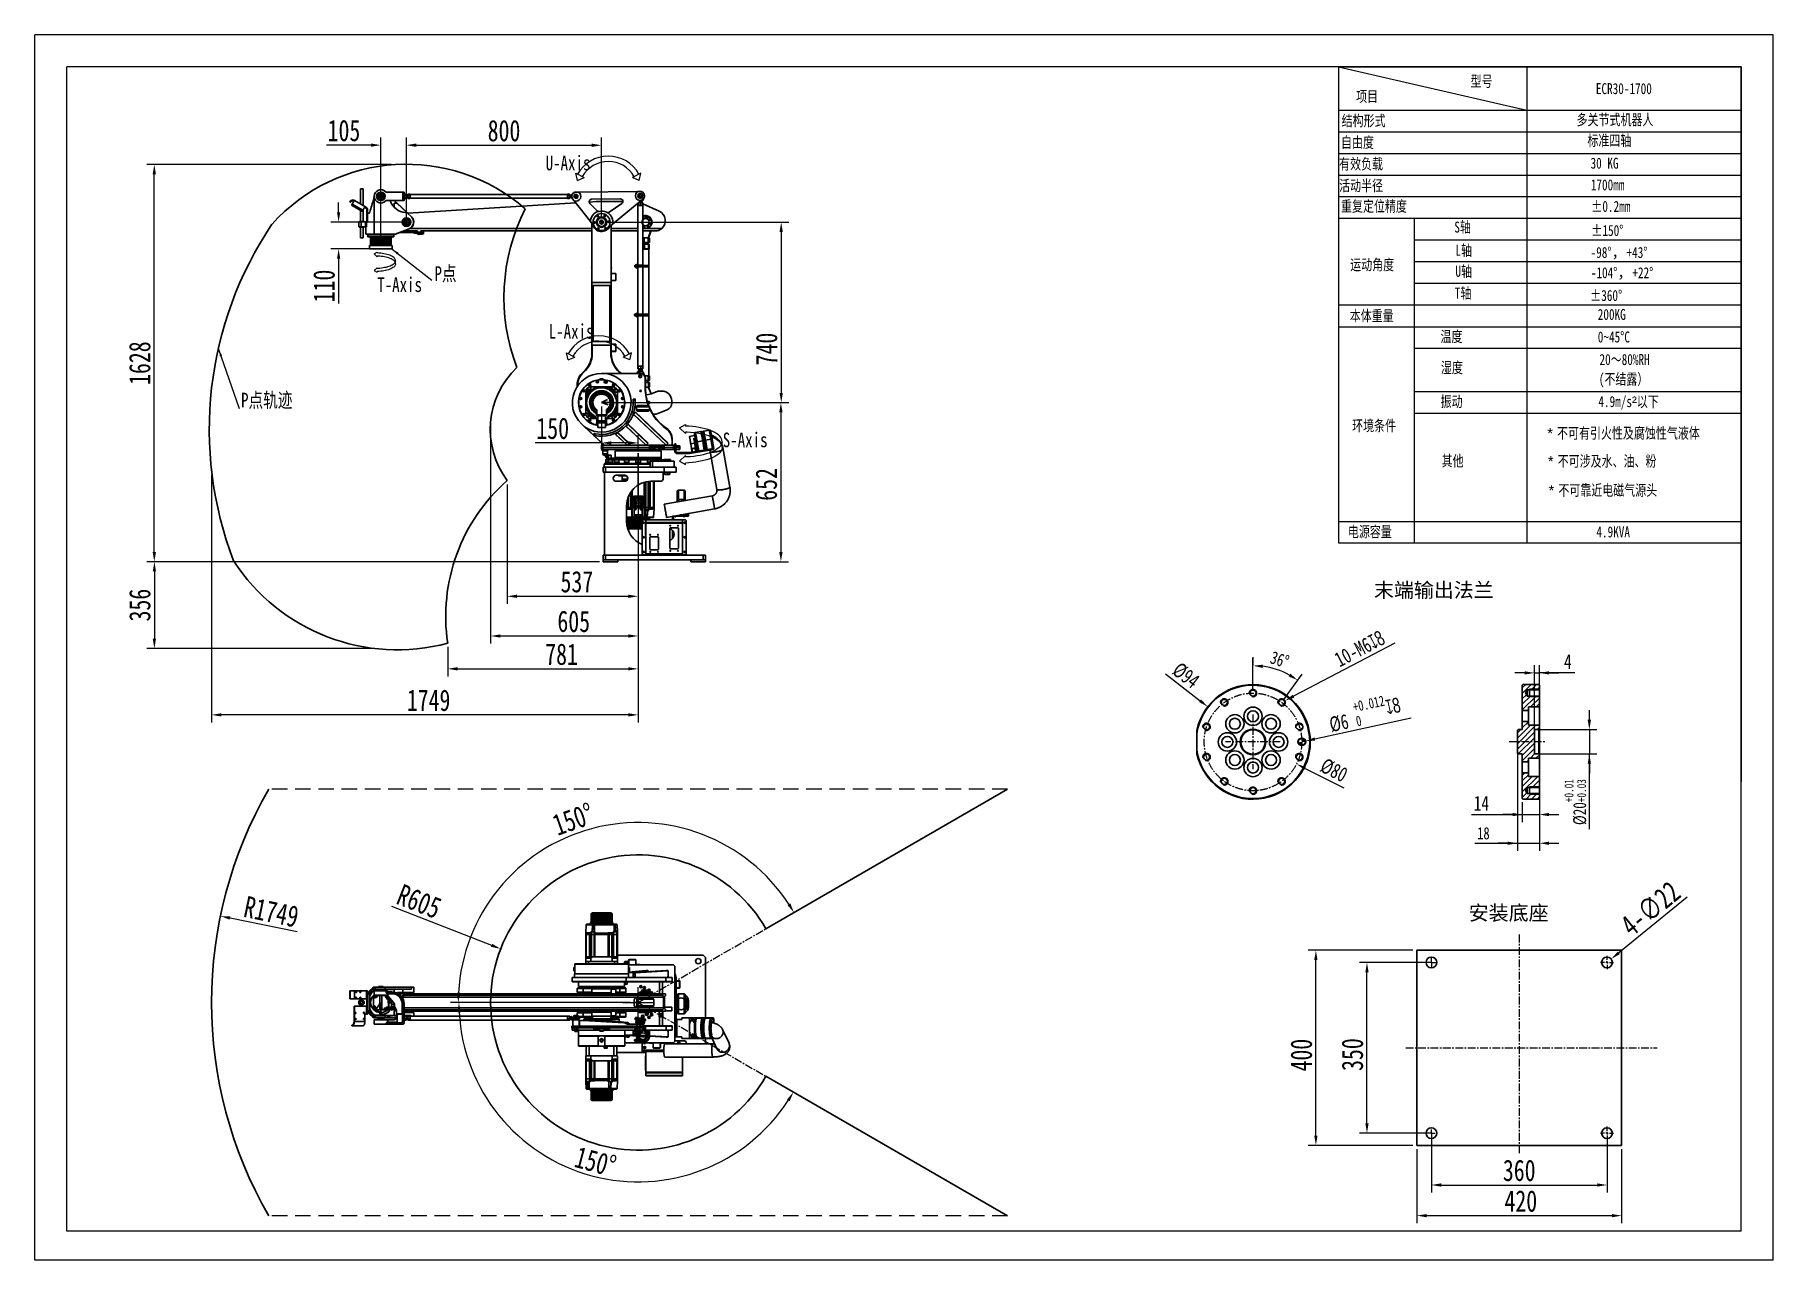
# Model space of a CAD drawing. Header units: millimetres. Extents: x 8 to 22425, y -1213 to 4973.
# Drawn here: x 8 to 7136, y -50 to 4973 of the extents above; entities that cross this region are included whole.
import ezdxf

# ---------------------------------------------------------------- set-up
doc = ezdxf.new("R2010")
doc.units = ezdxf.units.MM
doc.header["$PDSIZE"] = -1
for name, pattern in [('CENTER', [50.8, 31.75, -6.35, 6.35, -6.35]), ('CENTERX2', [20.32, 12.7, -2.54, 2.54, -2.54]), ('HIDDEN', [9.525, 6.35, -3.175])]:
    doc.linetypes.add(name, pattern=pattern)
for name, color, linetype, lineweight in [('DIM', 4, 'Continuous', 0), ('文字层', 7, 'Continuous', 25), ('标注', 7, 'Continuous', 35), ('标注层', 161, 'Continuous', 25), ('粗实线层', 7, 'Continuous', 25)]:
    doc.layers.add(name, color=color, linetype=linetype, lineweight=lineweight)
doc.layers.add('中心线层', color=1, linetype='CENTERX2')
doc.styles.get("Standard").update_dxf_attribs({"font": 'hyswlongfangsong.ttf'})
doc.dimstyles.new('ISO-25', dxfattribs={"dimscale": 25, "dimtxt": 3.5, "dimasz": 1.6, "dimexe": 1.25, "dimexo": 0.625, "dimtad": 1, "dimdec": 0, "dimzin": 9, "dimdsep": 46, "dimtxsty": 'Standard', "dimcen": 2.5, "dimadec": 0, "dimazin": 2, "dimtfac": 1, "dimtdec": 0, "dimtofl": 0, "dimtmove": 0, "dimatfit": 3, "dimfxl": 1, "dimarcsym": 0})
doc.dimstyles.new('SLDDIMSTYLE7', dxfattribs={"dimtxt": 0.18, "dimasz": 3, "dimexe": 0, "dimexo": 0.0625, "dimgap": 0, "dimtad": 0, "dimtih": 1, "dimtoh": 1, "dimdec": 0, "dimrnd": 1e-09, "dimzin": 0, "dimdsep": 46, "dimtxsty": 'Standard', "dimsah": 1, "dimcen": 0.09, "dimadec": 0, "dimazin": 0, "dimtfac": 3, "dimtdec": 0, "dimtofl": 0, "dimtmove": 0, "dimatfit": 3, "dimfxl": 1, "dimfrac": 2, "dimtolj": 1, "dimtzin": 0, "dimarcsym": 0})
pattern_1 = [(45, (-16709.305, 2154.199), (-11.22532, 11.22532), [])]

msp = doc.modelspace()

# ---------------------------------------------------------------- texts
at = {"char_height": 60, "attachment_point": 1}
for s, width, insert in [('P点', 392.131, (1647.1, 4024)), ('P点轨迹', 392.131, (854, 3505.4)), ('{\\fSimSun|b0|i0|c134|p2;末端输出法兰}', 605.79, (5499, 2726.5)), ('{\\fSimSun|b0|i0|c134|p2;安装底座}', 489.267, (5887.8, 1403.3))]:
    msp.add_mtext_dynamic_manual_height_columns(s, width=width, gutter_width=17.5, heights=[0], dxfattribs=dict(at, insert=insert))
at = {"insert": (5440.2, 2456.1), "char_height": 87.5, "attachment_point": 5, "rotation": 27.6309}
msp.add_mtext('{\\H0.7x;10-M6\\A1;\\fGDT|b0|i0|c0|p2;\\W0.7;x8}', dxfattribs=at)
at = {"layer": '文字层', "linetype": 'Continuous', "lineweight": 15, "char_height": 60, "attachment_point": 1}
for s, insert in [('U-Axis', (2102.9, 4477.2)), ('T-Axis', (1412.3, 3978.4)), ('L-Axis', (2115.5, 3787)), ('S-Axis', (2829.1, 3342.1))]:
    msp.add_mtext(s, dxfattribs=dict(at, insert=insert))
at = {"layer": '标注层', "color": 0, "linetype": 'Continuous', "lineweight": 15, "char_height": 45, "attachment_point": 1}
for s, insert, width in [('型号', (5895.3, 4804.6), 444.565), ('项目', (5425.9, 4742.5), 444.565), ('ECR30-1700', (6408.9, 4774.4), 444.565), ('结构形式', (5366.6, 4643.1), 444.565), ('多关节式机器人', (6329.9, 4647), 444.565), ('标准四轴', (6374.3, 4561.8), 444.565), ('自由度', (5364.1, 4554.4), 444.565), ('有效负载', (5356.3, 4465.8), 444.565), ('30 KG', (6387.2, 4468.9), 444.565), ('活动半径', (5356.3, 4377.1), 444.565), ('1700mm', (6388.1, 4380), 444.565), ('重复定位精度', (5364.1, 4292.6), 444.565), ('%%P0.2mm', (6389.7, 4291.8), 444.565), ('S轴', (5828.7, 4206.8), 444.565), ('%%P150%%D', (6390, 4193), 444.565), ('L轴', (5833.1, 4111.8), 444.565), ('-98°{\\fSimSun|b0|i0|c134|p2;，}+43°', (6387.4, 4102.9), 444.565), ('运动角度', (5401.9, 4052.8), 444.565), ('U轴', (5833.1, 4025.7), 444.565), ('-104°{\\fSimSun|b0|i0|c134|p2;，}+22°', (6388.4, 4019.8), 444.565), ('T轴', (5830.7, 3936.5), 444.565), ('%%P360%%D', (6385, 3926.6), 444.565), ('本体重量', (5400, 3843.3), 444.565), ('200KG', (6416.7, 3848.9), 444.565), ('温度', (5771.8, 3758.4), 444.565), ('0~45%%DC', (6416.9, 3756.4), 444.565), ('湿度', (5773.7, 3630.9), 444.565), ('20～80%RH', (6423.9, 3664.1), 444.565), ('(不结露）', (6421.1, 3583.7), 444.565), ('振动', (5772.5, 3491.8), 444.565), ('4.9m/s{\\farial|b0|i0|c0|p2;\\H0.9583x;²\\fHYSWLongFangSong|b0|i0|c134|p2;\\H1.044x;以下}', (6419.2, 3491.7), 444.565), ('环境条件', (5409.6, 3393.2), 444.565), ('{\\farial|b0|i0|c134|p2;\\H0.9583x;* \\fHYSWLongFangSong|b0|i0|c134|p2;\\H1.044x;不可有引火性及腐蚀性气液体}', (6209.6, 3362.4), 987.688), ('其他', (5776.6, 3248.6), 444.565), ('{\\farial|b0|i0|c134|p2;\\H0.9583x;* \\fHYSWLongFangSong|b0|i0|c134|p2;\\H1.044x;不可涉及水、油、粉}', (6212.3, 3247.6), 969.997), ('{\\farial|b0|i0|c134|p2;\\H0.9583x;* \\fHYSWLongFangSong|b0|i0|c134|p2;\\H1.044x;不可靠近电磁气源头}', (6215, 3128.3), 970.153), ('电源容量', (5392.2, 2958.3), 444.565), ('4.9KVA', (6411.1, 2957.5), 444.565)]:
    msp.add_mtext(s, dxfattribs=dict(at, insert=insert, width=width))

# ---------------------------------------------------------------- blocks, each defined once
blk = doc.blocks.new('SW_CENTERMARKSYMBOL_0')
at = {"layer": '中心线层', "color": 0}
for p, q in [((-0.3, 0), (-9.45, 0)), ((0, 0), (-0.15, 0)), ((0, 0.3), (0, 9.45)), ((0, 0), (0, 0.15)), ((0, 0), (0, -0.15)), ((0, 0), (0.15, 0)), ((0.3, 0), (9.45, 0)), ((0, -0.3), (0, -9.45))]:
    blk.add_line(p, q, dxfattribs=at)
blk = doc.blocks.new('SW_CENTERMARKSYMBOL_1')
at = {"layer": '中心线层', "color": 0}
for p, q in [((-0.3, 0), (-7.65, 0)), ((0, 0), (-0.15, 0)), ((0, 0.3), (0, 7.65)), ((0, 0), (0, 0.15)), ((0, 0), (0, -0.15)), ((0, 0), (0.15, 0)), ((0.3, 0), (7.65, 0)), ((0, -0.3), (0, -7.65))]:
    blk.add_line(p, q, dxfattribs=at)
blk = doc.blocks.new('SW_CENTERMARKSYMBOL_2')
at = {"color": 0, "linetype": 'Continuous', "lineweight": 0}
for p, q in [((-5, 0), (-13.5, 0)), ((0, 0), (-2.5, 0)), ((0, 5), (0, 13.5)), ((0, 0), (0, 2.5)), ((0, 0), (0, -2.5)), ((0, 0), (2.5, 0)), ((5, 0), (13.5, 0)), ((0, -5), (0, -13.5))]:
    blk.add_line(p, q, dxfattribs=at)
blk = doc.blocks.new('SW_CENTERMARKSYMBOL_3')
at = {"color": 0, "linetype": 'Continuous', "lineweight": 0}
for p, q in [((-5, 0), (-13.5, 0)), ((0, 0), (-2.5, 0)), ((0, 5), (0, 13.5)), ((0, 0), (0, 2.5)), ((0, 0), (0, -2.5)), ((0, 0), (2.5, 0)), ((5, 0), (13.5, 0)), ((0, -5), (0, -13.5))]:
    blk.add_line(p, q, dxfattribs=at)
blk = doc.blocks.new('*D29')
at = {"color": 0, "lineweight": -2, "transparency": 16777216}
for p, q in [((5659.1, 1220.2), (5229.7, 1220.2)), ((5261, 460.2), (5261, 1180.2)), ((5659.1, 420.2), (5229.7, 420.2))]:
    blk.add_line(p, q, dxfattribs=at)
at = {"color": 0, "transparency": 16777216}
for points in [[(5254.3, 1180.2), (5267.6, 1180.2), (5261, 1220.2)], [(5254.3, 460.2), (5267.6, 460.2), (5261, 420.2)]]:
    blk.add_solid(points, dxfattribs=at)
at = {"layer": 'Defpoints', "color": 0, "transparency": 16777216}
for p in [(5261, 1220.2), (5674.7, 1220.2), (5674.7, 420.2)]:
    blk.add_point(p, dxfattribs=at)
at = {"color": 0, "transparency": 16777216, "insert": (5201.6, 790.2), "char_height": 87.5, "attachment_point": 5, "rotation": 90}
blk.add_mtext('400', dxfattribs=at)
blk = doc.blocks.new('*D30')
at = {"color": 0, "lineweight": -2, "transparency": 16777216}
for p, q in [((5674.7, 404.6), (5674.7, 100.9)), ((6514.7, 404.6), (6514.7, 100.9)), ((5714.7, 132.2), (6474.7, 132.2))]:
    blk.add_line(p, q, dxfattribs=at)
at = {"color": 0, "transparency": 16777216}
for points in [[(5714.7, 138.8), (5714.7, 125.5), (5674.7, 132.2)], [(6474.7, 138.8), (6474.7, 125.5), (6514.7, 132.2)]]:
    blk.add_solid(points, dxfattribs=at)
at = {"layer": 'Defpoints', "color": 0, "transparency": 16777216}
for p in [(5674.7, 420.2), (6514.7, 420.2), (6514.7, 132.2)]:
    blk.add_point(p, dxfattribs=at)
at = {"color": 0, "transparency": 16777216, "insert": (6101.3, 191.5), "char_height": 87.5, "attachment_point": 5}
blk.add_mtext('420', dxfattribs=at)
blk = doc.blocks.new('*D31')
at = {"color": 0, "lineweight": -2, "transparency": 16777216}
for p, q in [((5719.1, 1170.2), (5439.3, 1170.2)), ((5470.5, 510.2), (5470.5, 1130.2)), ((5719.4, 470.2), (5439.3, 470.2))]:
    blk.add_line(p, q, dxfattribs=at)
at = {"color": 0, "transparency": 16777216}
for points in [[(5463.9, 1130.2), (5477.2, 1130.2), (5470.5, 1170.2)], [(5463.9, 510.2), (5477.2, 510.2), (5470.5, 470.2)]]:
    blk.add_solid(points, dxfattribs=at)
at = {"layer": 'Defpoints', "color": 0, "transparency": 16777216}
for p in [(5470.5, 1170.2), (5734.7, 1170.2), (5735, 470.2)]:
    blk.add_point(p, dxfattribs=at)
at = {"color": 0, "transparency": 16777216, "insert": (5411.1, 792.4), "char_height": 87.5, "attachment_point": 5, "rotation": 90}
blk.add_mtext('350', dxfattribs=at)
blk = doc.blocks.new('*D32')
at = {"color": 0, "lineweight": -2, "transparency": 16777216}
for p, q in [((5734.7, 454), (5734.7, 226.6)), ((6454.7, 454.6), (6454.7, 226.6)), ((5774.7, 257.8), (6414.7, 257.8))]:
    blk.add_line(p, q, dxfattribs=at)
at = {"color": 0, "transparency": 16777216}
for points in [[(5774.7, 264.5), (5774.7, 251.2), (5734.7, 257.8)], [(6414.7, 264.5), (6414.7, 251.2), (6454.7, 257.8)]]:
    blk.add_solid(points, dxfattribs=at)
at = {"layer": 'Defpoints', "color": 0, "transparency": 16777216}
for p in [(5734.7, 469.6), (6454.7, 470.2), (6454.7, 257.8)]:
    blk.add_point(p, dxfattribs=at)
at = {"color": 0, "transparency": 16777216, "insert": (6094.7, 317.2), "char_height": 87.5, "attachment_point": 5}
blk.add_mtext('360', dxfattribs=at)
blk = doc.blocks.new('*D33')
at = {"color": 0, "lineweight": -2, "transparency": 16777216}
blk.add_line((6782.9, 1437.7), (6502.8, 1209.4), dxfattribs=at)
at = {"color": 0, "transparency": 16777216}
blk.add_solid([(6498.6, 1214.5), (6507, 1204.2), (6471.8, 1184.1)], dxfattribs=at)
at = {"layer": 'Defpoints', "color": 0, "transparency": 16777216}
for p in [(6437.7, 1156.3), (6471.8, 1184.1)]:
    blk.add_point(p, dxfattribs=at)
at = {"color": 0, "transparency": 16777216, "insert": (6632.2, 1391.4), "char_height": 87.5, "attachment_point": 5, "rotation": 39.17761}
blk.add_mtext('4-∅22', dxfattribs=at)
blk = doc.blocks.new('SW_DOWELSYMBOL_0')
at = {"linetype": 'Continuous', "lineweight": 35}
h = blk.add_hatch(color=0, dxfattribs=at)
edge = h.paths.add_edge_path(flags=0)
edge.add_arc((0, 0), 3, 180, 270)
edge.add_line((0, -3), (0, 0))
edge.add_line((0, 0), (-3, 0))
h = blk.add_hatch(color=0, dxfattribs=at)
edge = h.paths.add_edge_path(flags=0)
edge.add_arc((0, 0), 3, 0, 90)
edge.add_line((0, 3), (0, 0))
edge.add_line((0, 0), (3, 0))
at = {"layer": '标注', "color": 0}
blk.add_circle((0, 0), 3, dxfattribs=at)
blk = doc.blocks.new('*D34')
at = {"color": 0, "lineweight": -2, "transparency": 16777216}
for p, q in [((6177.3, 2009), (6177.3, 1745.2)), ((6107.3, 1826.5), (6107.3, 1745.2)), ((5899.3, 1776.4), (6107.3, 1776.4)), ((6067.3, 1776.4), (6027.3, 1776.4)), ((6107.3, 1776.4), (6177.3, 1776.4)), ((6217.3, 1776.4), (6257.3, 1776.4))]:
    blk.add_line(p, q, dxfattribs=at)
at = {"color": 0, "transparency": 16777216}
for points in [[(6067.3, 1783.1), (6067.3, 1769.7), (6107.3, 1776.4)], [(6217.3, 1783.1), (6217.3, 1769.7), (6177.3, 1776.4)]]:
    blk.add_solid(points, dxfattribs=at)
at = {"layer": 'Defpoints', "color": 0, "transparency": 16777216}
for p in [(6177.3, 2024.7), (6107.3, 1842.2), (6177.3, 1776.4)]:
    blk.add_point(p, dxfattribs=at)
at = {"color": 0, "transparency": 16777216, "insert": (5939.7, 1822.7), "char_height": 87.5, "attachment_point": 5}
blk.add_mtext('{\\H0.7x;14}', dxfattribs=at)
blk = doc.blocks.new('*D35')
at = {"color": 0, "lineweight": -2, "transparency": 16777216}
for p, q in [((6382.2, 2164.7), (6382.2, 2204.7)), ((6181.7, 2124.7), (6413.5, 2124.7)), ((6382.2, 2124.7), (6382.2, 2024.7)), ((6181.7, 2024.7), (6413.5, 2024.7)), ((6382.2, 1716.4), (6382.2, 2024.7)), ((6382.2, 1984.7), (6382.2, 1944.7))]:
    blk.add_line(p, q, dxfattribs=at)
at = {"color": 0, "transparency": 16777216}
for points in [[(6375.5, 2164.7), (6388.9, 2164.7), (6382.2, 2124.7)], [(6375.5, 1984.7), (6388.9, 1984.7), (6382.2, 2024.7)]]:
    blk.add_solid(points, dxfattribs=at)
at = {"layer": 'Defpoints', "color": 0, "transparency": 16777216}
for p in [(6166, 2124.7), (6166, 2024.7), (6382.2, 2024.7)]:
    blk.add_point(p, dxfattribs=at)
at = {"color": 0, "transparency": 16777216, "insert": (6325.6, 1827.4), "char_height": 87.5, "attachment_point": 5, "rotation": 90}
blk.add_mtext('{\\H0.604x;%%C20\\H0.7x;\\S+0.01^ +0.03;}', dxfattribs=at)
blk = doc.blocks.new('*D36')
at = {"color": 0, "lineweight": -2, "transparency": 16777216}
for p, q in [((6117.3, 2357), (6077.3, 2357)), ((6157.3, 2040.3), (6157.3, 2388.2)), ((6157.3, 2357), (6177.3, 2357)), ((6177.3, 2037.8), (6177.3, 2388.2)), ((6322.2, 2357), (6177.3, 2357)), ((6217.3, 2357), (6257.3, 2357))]:
    blk.add_line(p, q, dxfattribs=at)
at = {"color": 0, "transparency": 16777216}
for points in [[(6117.3, 2363.7), (6117.3, 2350.3), (6157.3, 2357)], [(6217.3, 2363.7), (6217.3, 2350.3), (6177.3, 2357)]]:
    blk.add_solid(points, dxfattribs=at)
at = {"layer": 'Defpoints', "color": 0, "transparency": 16777216}
for p in [(6177.3, 2357), (6157.3, 2024.7), (6177.3, 2022.2)]:
    blk.add_point(p, dxfattribs=at)
at = {"color": 0, "transparency": 16777216, "insert": (6294.1, 2403.2), "char_height": 87.5, "attachment_point": 5}
blk.add_mtext('{\\H0.7x;4}', dxfattribs=at)
blk = doc.blocks.new('*D37')
at = {"color": 0, "lineweight": -2, "transparency": 16777216}
blk.add_line((4644.9, 2352.6), (4786, 2242.9), dxfattribs=at)
at = {"color": 0, "transparency": 16777216}
blk.add_solid([(4790.1, 2248.2), (4781.9, 2237.6), (4817.6, 2218.3)], dxfattribs=at)
at = {"layer": 'Defpoints', "color": 0, "transparency": 16777216}
for p in [(4817.6, 2218.3), (5188.6, 1929.8)]:
    blk.add_point(p, dxfattribs=at)
at = {"color": 0, "transparency": 16777216, "insert": (4728.1, 2346.5), "char_height": 87.5, "attachment_point": 5, "rotation": 322.12826}
blk.add_mtext('{\\H0.7x;%%C94}', dxfattribs=at)
blk = doc.blocks.new('*D38')
at = {"color": 0, "lineweight": -2, "transparency": 16777216}
blk.add_line((5217.2, 1965.6), (5375.1, 1885.6), dxfattribs=at)
at = {"color": 0, "transparency": 16777216}
blk.add_solid([(5220.2, 1971.6), (5214.1, 1959.7), (5181.5, 1983.7)], dxfattribs=at)
at = {"layer": 'Defpoints', "color": 0, "transparency": 16777216}
for p in [(4824.7, 2164.5), (5181.5, 1983.7)]:
    blk.add_point(p, dxfattribs=at)
at = {"color": 0, "transparency": 16777216, "insert": (5334.9, 1957.8), "char_height": 87.5, "attachment_point": 5, "rotation": 333.13145}
blk.add_mtext('{\\H0.7x;%%C80}', dxfattribs=at)
blk = doc.blocks.new('*D39')
at = {"color": 0, "lineweight": -2, "transparency": 16777216}
for p, q in [((5003.1, 2289.7), (5003.1, 2417.7)), ((5129.8, 2248.5), (5205, 2352.1))]:
    blk.add_line(p, q, dxfattribs=at)
blk.add_arc((5003.1, 2074.1), 312.4, 61.34165, 82.65835, dxfattribs=at)
at = {"color": 0, "transparency": 16777216}
for points in [[(5042.6, 2377.3), (5043.4, 2390.6), (5003.1, 2386.5)], [(5156.4, 2353.8), (5149.3, 2342.6), (5186.7, 2326.8)]]:
    blk.add_solid(points, dxfattribs=at)
at = {"layer": 'Defpoints', "color": 0, "transparency": 16777216}
for p in [(5130.1, 2359.5), (5003.1, 2274.1), (5120.6, 2235.9), (5003.1, 2074.1), (5003.1, 2074.1)]:
    blk.add_point(p, dxfattribs=at)
at = {"color": 0, "transparency": 16777216, "insert": (5112.6, 2411.2), "char_height": 87.5, "attachment_point": 5, "rotation": 342}
blk.add_mtext('{\\H0.604x;36°}', dxfattribs=at)
blk = doc.blocks.new('*D40')
at = {"color": 0, "lineweight": -2, "transparency": 16777216}
blk.add_line((5651, 2171.4), (5256.8, 2085.8), dxfattribs=at)
at = {"color": 0, "transparency": 16777216}
blk.add_solid([(5255.4, 2092.3), (5258.2, 2079.2), (5217.7, 2077.3)], dxfattribs=at)
at = {"layer": 'Defpoints', "color": 0, "transparency": 16777216}
for p in [(5188.4, 2070.9), (5217.7, 2077.3)]:
    blk.add_point(p, dxfattribs=at)
at = {"color": 0, "transparency": 16777216, "insert": (5460, 2194.6), "char_height": 87.5, "attachment_point": 5, "rotation": 12.25372}
blk.add_mtext('{\\H0.7x;%%C6 \\H0.7x;\\S+0.012^ 0;\\A1;\\fGDT|b0|i0|c0|p2;\\H1.42857x;\\W0.7;x8}', dxfattribs=at)
blk = doc.blocks.new('*D41')
at = {"color": 0, "lineweight": -2, "transparency": 16777216}
for p, q in [((6087.3, 2106.5), (6087.3, 1627.4)), ((6177.3, 2111.5), (6177.3, 1627.4)), ((5912.7, 1658.7), (6087.3, 1658.7)), ((6047.3, 1658.7), (6007.3, 1658.7)), ((6087.3, 1658.7), (6177.3, 1658.7)), ((6217.3, 1658.7), (6257.3, 1658.7))]:
    blk.add_line(p, q, dxfattribs=at)
at = {"color": 0, "transparency": 16777216}
for points in [[(6047.3, 1665.3), (6047.3, 1652), (6087.3, 1658.7)], [(6217.3, 1665.3), (6217.3, 1652), (6177.3, 1658.7)]]:
    blk.add_solid(points, dxfattribs=at)
at = {"layer": 'Defpoints', "color": 0, "transparency": 16777216}
for p in [(6087.3, 2122.2), (6177.3, 2127.2), (6177.3, 1658.7)]:
    blk.add_point(p, dxfattribs=at)
at = {"color": 0, "transparency": 16777216, "insert": (5948, 1699.3), "char_height": 87.5, "attachment_point": 5}
blk.add_mtext('{\\H0.57143x;18}', dxfattribs=at)
blk = doc.blocks.new('*D105')
at = {"color": 0, "lineweight": -2, "transparency": 16777216}
for p, q in [((1532.2, 4220.4), (1532.2, 4551.1)), ((1572.2, 4519.8), (2292.2, 4519.8)), ((2332.2, 4220.4), (2332.2, 4551.1))]:
    blk.add_line(p, q, dxfattribs=at)
at = {"color": 0, "transparency": 16777216}
for points in [[(1572.2, 4526.5), (1572.2, 4513.1), (1532.2, 4519.8)], [(2292.2, 4526.5), (2292.2, 4513.1), (2332.2, 4519.8)]]:
    blk.add_solid(points, dxfattribs=at)
at = {"layer": 'Defpoints', "color": 0, "transparency": 16777216}
for p in [(2332.2, 4519.8), (1532.2, 4204.8), (2332.2, 4204.8)]:
    blk.add_point(p, dxfattribs=at)
at = {"color": 0, "transparency": 16777216, "insert": (1932.2, 4579.2), "char_height": 87.5, "attachment_point": 5}
blk.add_mtext('800', dxfattribs=at)
blk = doc.blocks.new('*D106')
at = {"color": 0, "lineweight": -2, "transparency": 16777216}
for p, q in [((2347.9, 4204.8), (3100, 4204.8)), ((3068.7, 4164.8), (3068.7, 3504.8)), ((2347.9, 3464.8), (3100, 3464.8))]:
    blk.add_line(p, q, dxfattribs=at)
at = {"color": 0, "transparency": 16777216}
for points in [[(3062, 4164.8), (3075.4, 4164.8), (3068.7, 4204.8)], [(3062, 3504.8), (3075.4, 3504.8), (3068.7, 3464.8)]]:
    blk.add_solid(points, dxfattribs=at)
at = {"layer": 'Defpoints', "color": 0, "transparency": 16777216}
for p in [(2332.2, 4204.8), (2332.2, 3464.8), (3068.7, 3464.8)]:
    blk.add_point(p, dxfattribs=at)
at = {"color": 0, "transparency": 16777216, "insert": (3009.3, 3684.5), "char_height": 87.5, "attachment_point": 5, "rotation": 90}
blk.add_mtext('740', dxfattribs=at)
blk = doc.blocks.new('*D107')
at = {"color": 0, "lineweight": -2, "transparency": 16777216}
for p, q in [((1387.2, 4520.2), (1204.5, 4520.2)), ((1427.2, 4148.9), (1427.2, 4551.5)), ((1532.2, 4220.4), (1532.2, 4551.5)), ((1572.2, 4520.2), (1612.2, 4520.2))]:
    blk.add_line(p, q, dxfattribs=at)
at = {"color": 0, "transparency": 16777216}
for points in [[(1387.2, 4526.9), (1387.2, 4513.6), (1427.2, 4520.2)], [(1572.2, 4526.9), (1572.2, 4513.6), (1532.2, 4520.2)]]:
    blk.add_solid(points, dxfattribs=at)
at = {"layer": 'Defpoints', "color": 0, "transparency": 16777216}
for p in [(1427.2, 4520.2), (1532.2, 4204.8), (1427.2, 4133.3)]:
    blk.add_point(p, dxfattribs=at)
at = {"color": 0, "transparency": 16777216, "insert": (1275.9, 4579.6), "char_height": 87.5, "attachment_point": 5}
blk.add_mtext('105', dxfattribs=at)
blk = doc.blocks.new('*D108')
at = {"color": 0, "lineweight": -2, "transparency": 16777216}
for p, q in [((1254, 4244.8), (1254, 4284.8)), ((1516.6, 4204.8), (1222.8, 4204.8)), ((1433.3, 4094.8), (1222.8, 4094.8)), ((1254, 4054.8), (1254, 3870.9))]:
    blk.add_line(p, q, dxfattribs=at)
at = {"color": 0, "transparency": 16777216}
for points in [[(1247.4, 4244.8), (1260.7, 4244.8), (1254, 4204.8)], [(1247.4, 4054.8), (1260.7, 4054.8), (1254, 4094.8)]]:
    blk.add_solid(points, dxfattribs=at)
at = {"layer": 'Defpoints', "color": 0, "transparency": 16777216}
for p in [(1532.2, 4204.8), (1254, 4094.8), (1448.9, 4094.8)]:
    blk.add_point(p, dxfattribs=at)
at = {"color": 0, "transparency": 16777216, "insert": (1194.6, 3942.9), "char_height": 87.5, "attachment_point": 5, "rotation": 90}
blk.add_mtext('110', dxfattribs=at)
blk = doc.blocks.new('*D109')
at = {"color": 0, "lineweight": -2, "transparency": 16777216}
for p, q in [((2332.2, 3449.2), (2332.2, 3268.4)), ((2332.2, 3299.7), (2059.9, 3299.7)), ((2442.2, 3299.7), (2372.2, 3299.7)), ((2482.2, 3273.1), (2482.2, 3330.9))]:
    blk.add_line(p, q, dxfattribs=at)
at = {"color": 0, "transparency": 16777216}
for points in [[(2372.2, 3306.4), (2372.2, 3293), (2332.2, 3299.7)], [(2442.2, 3306.4), (2442.2, 3293), (2482.2, 3299.7)]]:
    blk.add_solid(points, dxfattribs=at)
at = {"layer": 'Defpoints', "color": 0, "transparency": 16777216}
for p in [(2332.2, 3464.8), (2332.2, 3299.7), (2482.2, 3257.5)]:
    blk.add_point(p, dxfattribs=at)
at = {"color": 0, "transparency": 16777216, "insert": (2131.9, 3359.1), "char_height": 87.5, "attachment_point": 5}
blk.add_mtext('150', dxfattribs=at)
blk = doc.blocks.new('*D110')
at = {"color": 0, "lineweight": -2, "transparency": 16777216}
for p, q in [((2482.2, 3241.8), (2482.2, 2153.7)), ((733.4, 3168.8), (733.4, 2153.7)), ((2442.2, 2185), (773.4, 2185))]:
    blk.add_line(p, q, dxfattribs=at)
at = {"color": 0, "transparency": 16777216}
for points in [[(773.4, 2191.6), (773.4, 2178.3), (733.4, 2185)], [(2442.2, 2191.6), (2442.2, 2178.3), (2482.2, 2185)]]:
    blk.add_solid(points, dxfattribs=at)
at = {"layer": 'Defpoints', "color": 0, "transparency": 16777216}
for p in [(2482.2, 3257.5), (733.4, 3184.4), (733.4, 2185)]:
    blk.add_point(p, dxfattribs=at)
at = {"color": 0, "transparency": 16777216, "insert": (1623, 2244.3), "char_height": 87.5, "attachment_point": 5}
blk.add_mtext('1749', dxfattribs=at)
blk = doc.blocks.new('*D111')
at = {"color": 0, "lineweight": -2, "transparency": 16777216}
for p, q in [((2482.2, 3184.2), (2482.2, 2639.6)), ((1945.1, 3129.8), (1945.1, 2639.6)), ((1985.1, 2670.9), (2442.2, 2670.9))]:
    blk.add_line(p, q, dxfattribs=at)
at = {"color": 0, "transparency": 16777216}
for points in [[(1985.1, 2677.6), (1985.1, 2664.2), (1945.1, 2670.9)], [(2442.2, 2677.6), (2442.2, 2664.2), (2482.2, 2670.9)]]:
    blk.add_solid(points, dxfattribs=at)
at = {"layer": 'Defpoints', "color": 0, "transparency": 16777216}
for p in [(1945.1, 3145.4), (2482.2, 3199.8), (2482.2, 2670.9)]:
    blk.add_point(p, dxfattribs=at)
at = {"color": 0, "transparency": 16777216, "insert": (2230.9, 2730.3), "char_height": 87.5, "attachment_point": 5}
blk.add_mtext('537', dxfattribs=at)
blk = doc.blocks.new('*D112')
at = {"color": 0, "lineweight": -2, "transparency": 16777216}
for p, q in [((1877.2, 3369.3), (1877.2, 2477)), ((2482.2, 3224.2), (2482.2, 2477)), ((1917.2, 2508.3), (2442.2, 2508.3))]:
    blk.add_line(p, q, dxfattribs=at)
at = {"color": 0, "transparency": 16777216}
for points in [[(1917.2, 2514.9), (1917.2, 2501.6), (1877.2, 2508.3)], [(2442.2, 2514.9), (2442.2, 2501.6), (2482.2, 2508.3)]]:
    blk.add_solid(points, dxfattribs=at)
at = {"layer": 'Defpoints', "color": 0, "transparency": 16777216}
for p in [(1877.2, 3384.9), (2482.2, 3239.8), (2482.2, 2508.3)]:
    blk.add_point(p, dxfattribs=at)
at = {"color": 0, "transparency": 16777216, "insert": (2218.1, 2567.7), "char_height": 87.5, "attachment_point": 5}
blk.add_mtext('605', dxfattribs=at)
blk = doc.blocks.new('*D113')
at = {"color": 0, "lineweight": -2, "transparency": 16777216}
for p, q in [((2482.2, 3184.2), (2482.2, 2342.4)), ((1701.5, 2463.4), (1701.5, 2342.4)), ((1741.5, 2373.6), (2442.2, 2373.6))]:
    blk.add_line(p, q, dxfattribs=at)
at = {"color": 0, "transparency": 16777216}
for points in [[(1741.5, 2380.3), (1741.5, 2367), (1701.5, 2373.6)], [(2442.2, 2380.3), (2442.2, 2367), (2482.2, 2373.6)]]:
    blk.add_solid(points, dxfattribs=at)
at = {"layer": 'Defpoints', "color": 0, "transparency": 16777216}
for p in [(2482.2, 3199.8), (1701.5, 2479), (2482.2, 2373.6)]:
    blk.add_point(p, dxfattribs=at)
at = {"color": 0, "transparency": 16777216, "insert": (2168.2, 2433), "char_height": 87.5, "attachment_point": 5}
blk.add_mtext('781', dxfattribs=at)
blk = doc.blocks.new('*D104')
at = {"color": 0, "lineweight": -2, "transparency": 16777216}
blk.add_line((1084.4, 1295), (808.7, 1352), dxfattribs=at)
at = {"color": 0, "transparency": 16777216}
blk.add_solid([(810, 1358.5), (807.3, 1345.5), (769.5, 1360.1)], dxfattribs=at)
at = {"layer": 'Defpoints', "color": 0, "transparency": 16777216}
for p in [(769.5, 1360.1), (2482.2, 1005.9)]:
    blk.add_point(p, dxfattribs=at)
at = {"color": 0, "transparency": 16777216, "insert": (978.2, 1377.6), "char_height": 87.5, "attachment_point": 5, "rotation": 348.31562}
blk.add_mtext('R1749', dxfattribs=at)
blk = doc.blocks.new('222')
for p, q in [((8104.5, 1227.3), (8097.8, 1256.3)), ((8097.8, 1256.3), (8132, 1238.6)), ((8104.5, 1227.3), (8132, 1238.6)), ((8364.4, 1257.1), (8330, 1238.6)), ((8357.5, 1227.3), (8330, 1238.6)), ((8357.5, 1227.3), (8364.2, 1256.3))]:
    blk.add_line(p, q)
for radius, end in [(143.8, 150.94317), (122.2, 150.62818)]:
    blk.add_arc((8231, 1182.6), radius, 29.20153, end)
blk = doc.blocks.new('*D152')
at = {"color": 0, "lineweight": -2, "transparency": 16777216}
blk.add_line((2450.7, 1005.9), (1713.4, 1005.9), dxfattribs=at)
blk.add_arc((2482.2, 1005.9), 737.6, 33.10748, 176.89252, dxfattribs=at)
at = {"color": 0, "transparency": 16777216}
for points in [[(3105.8, 1412.3), (3094.4, 1405.3), (3121, 1374.7)], [(1752.4, 1045.7), (1739.1, 1046), (1744.6, 1005.9)]]:
    blk.add_solid(points, dxfattribs=at)
at = {"layer": 'Defpoints', "color": 0, "transparency": 16777216}
for p in [(3996.9, 1880.4), (2610.3, 1732.3), (3006.2, 1308.4), (2466.3, 1005.9), (2482.2, 1005.9)]:
    blk.add_point(p, dxfattribs=at)
at = {"color": 0, "transparency": 16777216, "insert": (2216, 1757.1), "char_height": 87.5, "attachment_point": 5, "rotation": 19.51254}
blk.add_mtext('150°', dxfattribs=at)
blk = doc.blocks.new('*D153')
at = {"color": 0, "lineweight": -2, "transparency": 16777216}
blk.add_line((2450.7, 1005.9), (1716, 1005.9), dxfattribs=at)
blk.add_arc((2482.2, 1005.9), 735, 183.11864, 326.88136, dxfattribs=at)
at = {"color": 0, "transparency": 16777216}
for points in [[(1741.7, 965.7), (1755, 966.1), (1747.3, 1005.9)], [(3092.1, 607.8), (3103.5, 600.8), (3118.7, 638.4)]]:
    blk.add_solid(points, dxfattribs=at)
at = {"layer": 'Defpoints', "color": 0, "transparency": 16777216}
for p in [(2466.3, 1005.9), (2482.2, 1005.9), (3006.2, 703.4), (2009.8, 442.9), (3996.9, 131.4)]:
    blk.add_point(p, dxfattribs=at)
at = {"color": 0, "transparency": 16777216, "insert": (2307.4, 353.3), "char_height": 87.5, "attachment_point": 5, "rotation": 345}
blk.add_mtext('150°', dxfattribs=at)
blk = doc.blocks.new('*D154')
at = {"color": 0, "lineweight": -2, "transparency": 16777216}
for p, q in [((1471, 1400.5), (1881.4, 1240.3)), ((2419.7, 1005.9), (2544.7, 1005.9)), ((2482.2, 943.4), (2482.2, 1068.4))]:
    blk.add_line(p, q, dxfattribs=at)
at = {"color": 0, "transparency": 16777216}
blk.add_solid([(1883.8, 1246.5), (1878.9, 1234.1), (1918.6, 1225.8)], dxfattribs=at)
at = {"layer": 'Defpoints', "color": 0, "transparency": 16777216}
for p in [(1918.6, 1225.8), (2482.2, 1005.9)]:
    blk.add_point(p, dxfattribs=at)
at = {"color": 0, "transparency": 16777216, "insert": (1584.2, 1420), "char_height": 87.5, "attachment_point": 5, "rotation": 338.6848}
blk.add_mtext('R605', dxfattribs=at)
blk = doc.blocks.new('*D159')
at = {"color": 0, "lineweight": -2, "transparency": 16777216}
for p, q in [((2347.9, 3464.8), (3098.7, 3464.8)), ((3067.5, 3424.8), (3067.5, 2852.8)), ((2774.4, 2812.8), (3098.7, 2812.8))]:
    blk.add_line(p, q, dxfattribs=at)
at = {"color": 0, "transparency": 16777216}
for points in [[(3060.8, 3424.8), (3074.2, 3424.8), (3067.5, 3464.8)], [(3060.8, 2852.8), (3074.2, 2852.8), (3067.5, 2812.8)]]:
    blk.add_solid(points, dxfattribs=at)
at = {"layer": 'Defpoints', "color": 0, "transparency": 16777216}
for p in [(2332.2, 3464.8), (2758.7, 2812.8), (3067.5, 2812.8)]:
    blk.add_point(p, dxfattribs=at)
at = {"color": 0, "transparency": 16777216, "insert": (3008.1, 3129.6), "char_height": 87.5, "attachment_point": 5, "rotation": 90}
blk.add_mtext('652', dxfattribs=at)
blk = doc.blocks.new('*D160')
at = {"color": 0, "lineweight": -2, "transparency": 16777216}
for p, q in [((1471.3, 4440.6), (467.1, 4440.6)), ((498.3, 2852.8), (498.3, 4400.6)), ((2323.1, 2812.8), (467.1, 2812.8))]:
    blk.add_line(p, q, dxfattribs=at)
at = {"color": 0, "transparency": 16777216}
for points in [[(491.6, 4400.6), (505, 4400.6), (498.3, 4440.6)], [(491.6, 2852.8), (505, 2852.8), (498.3, 2812.8)]]:
    blk.add_solid(points, dxfattribs=at)
at = {"layer": 'Defpoints', "color": 0, "transparency": 16777216}
for p in [(498.3, 4440.6), (1486.9, 4440.6), (2338.7, 2812.8)]:
    blk.add_point(p, dxfattribs=at)
at = {"color": 0, "transparency": 16777216, "insert": (438.9, 3626.7), "char_height": 87.5, "attachment_point": 5, "rotation": 90}
blk.add_mtext('1628', dxfattribs=at)
blk = doc.blocks.new('*D161')
at = {"color": 0, "lineweight": -2, "transparency": 16777216}
for p, q in [((2323.1, 2812.8), (467.4, 2812.8)), ((498.7, 2772.8), (498.7, 2496.9)), ((1388.9, 2456.9), (467.4, 2456.9))]:
    blk.add_line(p, q, dxfattribs=at)
at = {"color": 0, "transparency": 16777216}
for points in [[(492, 2772.8), (505.3, 2772.8), (498.7, 2812.8)], [(492, 2496.9), (505.3, 2496.9), (498.7, 2456.9)]]:
    blk.add_solid(points, dxfattribs=at)
at = {"layer": 'Defpoints', "color": 0, "transparency": 16777216}
for p in [(2338.7, 2812.8), (498.7, 2456.9), (1404.6, 2456.9)]:
    blk.add_point(p, dxfattribs=at)
at = {"color": 0, "transparency": 16777216, "insert": (439.3, 2634.8), "char_height": 87.5, "attachment_point": 5, "rotation": 90}
blk.add_mtext('356', dxfattribs=at)
blk = doc.blocks.new('1111')
at = {"layer": '中心线层', "color": 0, "linetype": 'Continuous', "lineweight": 0}
for p, q in [((3648.1, -2830.9), (3672.8, -2816.6)), ((3672.8, -2854.2), (3648.1, -2830.9)), ((3672.8, -2816.6), (3672.8, -2823)), ((3687.1, -2823.8), (3672.8, -2823)), ((3672.8, -2847.7), (3672.8, -2854.2)), ((3679.6, -2848), (3672.8, -2847.8)), ((3693.6, -2849), (3679.6, -2848)), ((3701.1, -2825), (3687.1, -2823.8)), ((3707.2, -2850.4), (3693.6, -2849)), ((3714.8, -2826.6), (3701.1, -2825)), ((3720.5, -2852.2), (3707.2, -2850.4)), ((3728.1, -2828.8), (3714.8, -2826.6)), ((3740.8, -2831.3), (3728.1, -2828.8)), ((3752.9, -2834.3), (3740.8, -2831.3)), ((3764.3, -2837.7), (3752.9, -2834.3)), ((3774.9, -2841.5), (3764.3, -2837.7)), ((3784.6, -2845.6), (3774.9, -2841.5)), ((3793.4, -2850), (3784.6, -2845.6)), ((3801.1, -2854.6), (3793.4, -2850)), ((3733.4, -2854.5), (3720.5, -2852.2)), ((3745.7, -2857.2), (3733.4, -2854.5)), ((3757.3, -2860.2), (3745.7, -2857.2)), ((3768.2, -2863.7), (3757.3, -2860.2)), ((3778.4, -2867.5), (3768.2, -2863.7)), ((3787.6, -2871.7), (3778.4, -2867.5)), ((3795.9, -2876.1), (3787.6, -2871.7)), ((3795.9, -2921.6), (3787.6, -2926)), ((3803.1, -2880.8), (3795.9, -2876.1)), ((3803.1, -2916.9), (3795.9, -2921.6)), ((3807.7, -2859.6), (3801.1, -2854.6)), ((3809.4, -2885.7), (3803.1, -2880.8)), ((3809.4, -2912), (3803.1, -2916.9)), ((3813.2, -2864.7), (3807.7, -2859.6)), ((3814.5, -2890.8), (3809.4, -2885.7)), ((3814.5, -2906.9), (3809.4, -2912)), ((3817.5, -2870), (3813.2, -2864.7)), ((3818.4, -2896), (3814.5, -2890.8)), ((3818.4, -2901.7), (3814.5, -2906.9)), ((3820.6, -2875.4), (3817.5, -2870)), ((3820.6, -2922.2), (3817.5, -2927.7)), ((3823.1, -2892.5), (3818.4, -2901.7)), ((3819.5, -2898.1), (3818.4, -2896)), ((3822.5, -2880.9), (3820.6, -2875.4)), ((3822.5, -2916.7), (3820.6, -2922.2)), ((3823.1, -2886.5), (3822.5, -2880.9)), ((3823.1, -2911.2), (3822.5, -2916.7)), ((3823.1, -2911.2), (3823.1, -2886.5)), ((3823.1, -2911.2), (3823.1, -2886.5)), ((3672.8, -2943.4), (3648.1, -2966.7)), ((3648.1, -2966.7), (3672.8, -2981.1)), ((3672.8, -2949.9), (3672.8, -2943.4)), ((3679.6, -2949.7), (3672.8, -2949.9)), ((3687.1, -2973.9), (3672.8, -2974.6)), ((3672.8, -2981.1), (3672.8, -2974.6)), ((3693.6, -2948.7), (3679.6, -2949.7)), ((3701.1, -2972.7), (3687.1, -2973.9)), ((3707.2, -2947.3), (3693.6, -2948.7)), ((3714.8, -2971), (3701.1, -2972.7)), ((3720.5, -2945.5), (3707.2, -2947.3)), ((3728.1, -2968.9), (3714.8, -2971)), ((3733.4, -2943.2), (3720.5, -2945.5)), ((3740.8, -2966.3), (3728.1, -2968.9)), ((3745.7, -2940.5), (3733.4, -2943.2)), ((3752.9, -2963.4), (3740.8, -2966.3)), ((3757.3, -2937.4), (3745.7, -2940.5)), ((3764.3, -2960), (3752.9, -2963.4)), ((3768.2, -2934), (3757.3, -2937.4)), ((3774.9, -2956.2), (3764.3, -2960)), ((3778.4, -2930.2), (3768.2, -2934)), ((3784.6, -2952.1), (3774.9, -2956.2)), ((3787.6, -2926), (3778.4, -2930.2)), ((3793.4, -2947.7), (3784.6, -2952.1)), ((3801.1, -2943), (3793.4, -2947.7)), ((3807.7, -2938.1), (3801.1, -2943)), ((3813.2, -2933), (3807.7, -2938.1)), ((3817.5, -2927.7), (3813.2, -2933))]:
    blk.add_line(p, q, dxfattribs=at)

# ---------------------------------------------------------------- dimensions: what is measured, and where the dimension line sits
for base, p2, picture, middle in [((1427.2, 4520.2), (1427.2, 4133.3), '*D107', (1275.9, 4579.6)), ((2332.2, 4519.8), (2332.2, 4204.8), '*D105', (1932.2, 4579.2))]:
    dim = msp.add_linear_dim(base=base, p1=(1532.2, 4204.8), p2=p2, dimstyle='ISO-25')
    dim.commit()
    dim.dimension.update_dxf_attribs({"geometry": picture, "text_midpoint": middle})
for base, p1, p2, picture, middle in [((498.3, 4440.6), (2338.7, 2812.8), (1486.9, 4440.6), '*D160', (438.9, 3626.7)), ((1254, 4094.8), (1532.2, 4204.8), (1448.9, 4094.8), '*D108', (1194.6, 3942.9)), ((498.7, 2456.9), (2338.7, 2812.8), (1404.6, 2456.9), '*D161', (439.3, 2634.8))]:
    dim = msp.add_linear_dim(base=base, p1=p1, p2=p2, angle=90, dimstyle='ISO-25')
    dim.commit()
    dim.dimension.update_dxf_attribs({"geometry": picture, "text_midpoint": middle})
for base, p1, p2, angle, picture, middle, dimtype in [((3068.7, 3464.8), (2332.2, 4204.8), (2332.2, 3464.8), 270, '*D106', (3068.7, 3684.5), 161), ((3067.5, 2812.8), (2332.2, 3464.8), (2758.7, 2812.8), 90, '*D159', (3067.5, 3129.6), 160)]:
    dim = msp.add_linear_dim(base=base, p1=p1, p2=p2, angle=angle, dimstyle='ISO-25')
    dim.commit()
    dim.dimension.update_dxf_attribs({"geometry": picture, "text_midpoint": middle, "dimtype": dimtype})
for base, p1, p2, picture, middle in [((2332.2, 3299.7), (2482.2, 3257.5), (2332.2, 3464.8), '*D109', (2131.9, 3299.7)), ((2482.2, 2508.3), (1877.2, 3384.9), (2482.2, 3239.8), '*D112', (2218.1, 2508.3)), ((733.4, 2185), (2482.2, 3257.5), (733.4, 3184.4), '*D110', (1623, 2185)), ((2482.2, 2373.6), (1701.5, 2479), (2482.2, 3199.8), '*D113', (2168.2, 2373.6)), ((2482.2, 2670.9), (1945.1, 3145.4), (2482.2, 3199.8), '*D111', (2230.9, 2670.9))]:
    dim = msp.add_linear_dim(base=base, p1=p1, p2=p2, dimstyle='ISO-25')
    dim.commit()
    dim.dimension.update_dxf_attribs({"geometry": picture, "text_midpoint": middle, "dimtype": 160})
for p1, p2, text, picture, middle in [((5188.6, 1929.8), (4817.6, 2218.3), '{\\H0.7x;%%C94}', '*D37', (4728.1, 2346.5)), ((5188.4, 2070.9), (5217.7, 2077.3), '{\\H0.7x;%%C6 \\H0.7x;\\S+0.012^ 0;\\A1;\\fGDT|b0|i0|c0|p2;\\H1.42857x;\\W0.7;x8}', '*D40', (5460, 2194.6))]:
    dim = msp.add_diameter_dim_2p(p1=p1, p2=p2, text=text, dimstyle='ISO-25', override={"dimcen": 0})
    dim.commit()
    dim.dimension.update_dxf_attribs({"geometry": picture, "text_midpoint": middle})
dim = msp.add_angular_dim_2l(base=(5130.1, 2359.5), line1=((5003.1, 2074.1), (5003.1, 2274.1)), line2=((5120.6, 2235.9), (5003.1, 2074.1)), text='{\\H0.604x;<>}', dimstyle='ISO-25')
dim.commit()
dim.dimension.update_dxf_attribs({"geometry": '*D39', "text_midpoint": (5112.6, 2411.2)})
for base, p1, p2, text, picture, middle in [((6177.3, 2357), (6157.3, 2024.7), (6177.3, 2022.2), '{\\H0.7x;4}', '*D36', (6294.1, 2356.9)), ((6177.3, 1658.7), (6087.3, 2122.2), (6177.3, 2127.2), '{\\H0.57143x;18}', '*D41', (5948, 1658.7)), ((6177.3, 1776.4), (6107.3, 1842.2), (6177.3, 2024.7), '{\\H0.7x;14}', '*D34', (5939.7, 1733.8))]:
    dim = msp.add_linear_dim(base=base, p1=p1, p2=p2, text=text, dimstyle='ISO-25', override={"dimtmove": 1})
    dim.commit()
    dim.dimension.update_dxf_attribs({"geometry": picture, "text_midpoint": middle, "dimtype": 160})
dim = msp.add_linear_dim(base=(6382.2, 2024.7), p1=(6166, 2124.7), p2=(6166, 2024.7), angle=90, text='{\\H0.604x;%%C20\\H0.7x;\\S+0.01^ +0.03;}', dimstyle='ISO-25', override={"dimtmove": 1})
dim.commit()
dim.dimension.update_dxf_attribs({"geometry": '*D35', "text_midpoint": (6438.2, 1827.4), "dimtype": 160})
for p1, p2, text, override, picture, middle in [((4824.7, 2164.5), (5181.5, 1983.7), '{\\H0.7x;%%C80}', {"dimcen": 0, "dimatfit": 0}, '*D38', (5314, 1916.6)), ((6437.7, 1156.3), (6471.8, 1184.1), '4-<>', {"dimlfac": 0.5, "dimcen": 0}, '*D33', (6669.7, 1345.4))]:
    dim = msp.add_diameter_dim_2p(p1=p1, p2=p2, text=text, dimstyle='ISO-25', override=override)
    dim.commit()
    dim.dimension.update_dxf_attribs({"geometry": picture, "text_midpoint": middle, "dimtype": 163})
dim = msp.add_angular_dim_2l(base=(2610.3, 1732.3), line1=((2482.2, 1005.9), (2466.3, 1005.9)), line2=((3006.2, 1308.4), (3996.9, 1880.4)), dimstyle='ISO-25')
dim.commit()
dim.dimension.update_dxf_attribs({"geometry": '*D152', "text_midpoint": (2235.9, 1701.1), "dimtype": 162})
for mpoint, picture, middle in [((1918.6, 1225.8), '*D154', (1562.6, 1364.7)), ((769.5, 1360.1), '*D104', (966.1, 1319.4))]:
    dim = msp.add_radius_dim(center=(2482.2, 1005.9), mpoint=mpoint, dimstyle='ISO-25')
    dim.commit()
    dim.dimension.update_dxf_attribs({"geometry": picture, "text_midpoint": middle, "dimtype": 164})
for base, p1, p2, picture, middle in [((5261, 1220.2), (5674.7, 420.2), (5674.7, 1220.2), '*D29', (5261, 790.2)), ((5470.5, 1170.2), (5735, 470.2), (5734.7, 1170.2), '*D31', (5470.5, 792.4))]:
    dim = msp.add_linear_dim(base=base, p1=p1, p2=p2, angle=90, dimstyle='ISO-25', override={"dimlfac": 0.5, "dimcen": 0})
    dim.commit()
    dim.dimension.update_dxf_attribs({"geometry": picture, "text_midpoint": middle, "dimtype": 160})
dim = msp.add_angular_dim_2l(base=(2009.8, 442.9), line1=((2482.2, 1005.9), (2466.3, 1005.9)), line2=((3006.2, 703.4), (3996.9, 131.4)), dimstyle='ISO-25')
dim.commit()
dim.dimension.update_dxf_attribs({"geometry": '*D153', "text_midpoint": (2307.4, 353.3)})
for base, p1, p2, picture, middle in [((6454.7, 257.8), (5734.7, 469.6), (6454.7, 470.2), '*D32', (6094.7, 257.8)), ((6514.7, 132.2), (5674.7, 420.2), (6514.7, 420.2), '*D30', (6101.3, 132.2))]:
    dim = msp.add_linear_dim(base=base, p1=p1, p2=p2, dimstyle='ISO-25', override={"dimlfac": 0.5, "dimcen": 0})
    dim.commit()
    dim.dimension.update_dxf_attribs({"geometry": picture, "text_midpoint": middle, "dimtype": 160})

# ---------------------------------------------------------------- hatches: boundary and pattern name
at = {"lineweight": 5, "true_color": 0x67adff}
h = msp.add_hatch(dxfattribs=at)
h.set_pattern_fill('ANSI31', color=161, scale=5, style=0)
h.set_pattern_definition(pattern_1)
h.paths.add_polyline_path([(6132.3, 2217.2), (6177.3, 2217.2), (6177.3, 2262.2), (6127.3, 2262.2), (6119.8, 2274.7), (6127.3, 2287.2), (6177.3, 2287.2), (6177.3, 2307.2), (6174.8, 2309.7), (6109.8, 2309.7), (6107.3, 2307.2), (6107.3, 2202.2), (6132.3, 2202.2)], flags=0)
h = msp.add_hatch(dxfattribs=at)
h.set_pattern_fill('ANSI31', color=161, scale=5, style=0)
h.set_pattern_definition([(45, (5144.977, 1460.777), (-11.22532, 11.22532), [])])
h.paths.add_polyline_path([(6107.3, 2157.2), (6107.3, 2124.7), (6089.8, 2124.7), (6087.3, 2122.2), (6087.3, 2027.2), (6089.8, 2024.7), (6107.3, 2024.7), (6107.3, 1992.2), (6132.3, 1992.2), (6132.3, 2007.2), (6177.3, 2007.2), (6177.3, 2022.2), (6174.8, 2024.7), (6157.3, 2024.7), (6157.3, 2124.7), (6174.8, 2124.7), (6177.3, 2127.2), (6177.3, 2142.2), (6132.3, 2142.2), (6132.3, 2157.2)], flags=0)
h = msp.add_hatch(dxfattribs=at)
h.set_pattern_fill('ANSI31', color=161, scale=5, style=0)
h.set_pattern_definition(pattern_1)
h.paths.add_polyline_path([(6132.3, 1932.2), (6132.3, 1947.2), (6107.3, 1947.2), (6107.3, 1842.2), (6109.8, 1839.7), (6174.8, 1839.7), (6177.3, 1842.2), (6177.3, 1862.2), (6127.3, 1862.2), (6119.8, 1874.7), (6127.3, 1887.2), (6177.3, 1887.2), (6177.3, 1932.2)], flags=0)

# ---------------------------------------------------------------- linework, layer by layer
at = {"color": 0, "linetype": 'Continuous', "lineweight": 0}
for p, q in [((7136.2, 4972.7), (8.2, 4972.7)), ((7136.2, -50.1), (7136.2, 4972.7))]:
    msp.add_line(p, q, dxfattribs=at)
for p, q in [((8.2, -50.1), (8.2, 4972.7)), ((139.8, 68.9), (139.8, 4841.1)), ((5584.8, 2478.9), (5169.3, 2261.4)), ((7004.6, 68.9), (139.8, 68.9)), ((7136.2, -50.1), (8.2, -50.1))]:
    msp.add_line(p, q)
at = {"color": 0, "linetype": 'Continuous', "lineweight": 15}
for p, q in [((7004.6, 4841.1), (139.8, 4841.1)), ((7004.6, 68.9), (7004.6, 4841.1)), ((7004.6, -50.5), (7004.6, -50.1))]:
    msp.add_line(p, q, dxfattribs=at)
at = {"color": 161, "lineweight": 30, "true_color": 0x67adff}
for p, q in [((1302.6, 4285.9), (1300, 4287.4)), ((1303.6, 4287.6), (1301, 4289.1)), ((1308.3, 4275.7), (1309.8, 4278.3)), ((1353.1, 4253.3), (1309.8, 4278.3)), ((1318.8, 4293.9), (1362.1, 4268.9)), ((1343.3, 4340.8), (1343.3, 4279.7)), ((1355.1, 4272.9), (1355.1, 4340.8)), ((1398.8, 4302.6), (1400, 4306.7)), ((1400.2, 4305.6), (1399.5, 4303.4)), ((1399.5, 4154.8), (1399.5, 4303.4)), ((1414.9, 4306.6), (1410.5, 4305.3)), ((1411.6, 4316.8), (1412.3, 4318.3)), ((1411.7, 4318.6), (1415.8, 4316.5)), ((1412.6, 4302.2), (1411.7, 4303.8)), ((1412.7, 4316.3), (1413.4, 4317.7)), ((1412.9, 4316.2), (1413.5, 4317.6)), ((1413.9, 4302.7), (1412.9, 4304.6)), ((1413.2, 4319.8), (1414.3, 4321.3)), ((1413.3, 4316.1), (1413.9, 4317.5)), ((1414.1, 4317.4), (1413.5, 4316)), ((1414.1, 4303.1), (1413.5, 4304.5)), ((1413.7, 4304.3), (1414.2, 4303.4)), ((1414.6, 4317.1), (1414, 4315.8)), ((1417.9, 4302.6), (1414.9, 4306.6)), ((1415.6, 4319.7), (1415, 4318.9)), ((1415.1, 4315.4), (1415.6, 4316.6)), ((1415.8, 4316.5), (1419.4, 4319.9)), ((1517.2, 4328), (1448.5, 4328)), ((1517.2, 4293), (1448.5, 4293)), ((1493.2, 4282.1), (1481.6, 4293)), ((1482.2, 4282.1), (1493.2, 4282.1)), ((1482.2, 4265.2), (1482.2, 4282.1)), ((1482.3, 4293), (1493.5, 4282.4)), ((1535.1, 4242.6), (1493.2, 4282.1)), ((1493.5, 4282.4), (1537.4, 4241.2)), ((1517.2, 4293), (1517.2, 4328)), ((1517.2, 4328), (1522.2, 4328)), ((1522.2, 4293), (1517.2, 4293)), ((1522.2, 4328), (1522.2, 4293)), ((1522.4, 4318.3), (1522.2, 4318.1)), ((1522.2, 4302.9), (1522.4, 4302.7)), ((1531.1, 4318.9), (1522.9, 4318.9)), ((1531.1, 4312.5), (1522.9, 4312.5)), ((1531.1, 4304.1), (1522.9, 4304.1)), ((1531.1, 4302.1), (1522.9, 4302.1)), ((1531.5, 4318.3), (1531.1, 4318.9)), ((1531.7, 4318.1), (1531.6, 4318.4)), ((1531.6, 4302.6), (1531.7, 4302.9)), ((1531.7, 4318.1), (1531.7, 4315.7)), ((1531.7, 4315.7), (1531.7, 4308.3)), ((1537.7, 4315.5), (1531.7, 4315.5)), ((1531.7, 4308.3), (1531.7, 4303.1)), ((1531.7, 4305.5), (1537.7, 4305.5)), ((1531.7, 4303.1), (1531.7, 4302.9)), ((1537.2, 4241.2), (2226.1, 4283.6)), ((1537.9, 4318.4), (1537.7, 4318.1)), ((1537.7, 4315.8), (1537.7, 4318.1)), ((1537.7, 4308.5), (1537.7, 4315.8)), ((1537.7, 4303.1), (1537.7, 4308.5)), ((1537.7, 4302.9), (1537.7, 4303.1)), ((1537.7, 4302.9), (1537.9, 4302.6)), ((1546.6, 4319), (1538.4, 4319)), ((1546.6, 4312.7), (1538.4, 4312.7)), ((1546.6, 4304.2), (1538.4, 4304.2)), ((1546.6, 4302), (1538.4, 4302)), ((1547, 4318.4), (1546.6, 4319)), ((1547.2, 4318.1), (1547.1, 4318.4)), ((1547.1, 4302.6), (1547.2, 4302.9)), ((2192.2, 4318.5), (1547.2, 4318.5)), ((1547.2, 4318.5), (1547.2, 4302.5)), ((1547.2, 4302.5), (2192.2, 4302.5)), ((1547.2, 4302.5), (1547.2, 4302.5)), ((2192.2, 4318.5), (2192.2, 4302.5)), ((2192.4, 4318.4), (2192.2, 4318.1)), ((2192.2, 4302.9), (2192.4, 4302.6)), ((2192.2, 4302.5), (2192.2, 4302.5)), ((2201.1, 4319), (2192.9, 4319)), ((2201.1, 4312.7), (2192.9, 4312.7)), ((2201.1, 4304.2), (2192.9, 4304.2)), ((2201.1, 4302), (2192.9, 4302)), ((2201.5, 4318.4), (2201.1, 4319)), ((2201.7, 4318.1), (2201.6, 4318.4)), ((2201.6, 4302.6), (2201.7, 4302.9)), ((2201.7, 4318.1), (2201.7, 4315.8)), ((2201.7, 4315.8), (2201.7, 4308.5)), ((2207.7, 4315.5), (2201.7, 4315.5)), ((2201.7, 4308.5), (2201.7, 4303.1)), ((2207.7, 4305.5), (2201.7, 4305.5)), ((2201.7, 4303.1), (2201.7, 4302.9)), ((2207.7, 4315.5), (2207.7, 4305.5)), ((2207.8, 4315.6), (2207.8, 4305.4)), ((2213.5, 4299.7), (2219.4, 4292.1)), ((2217.3, 4325.4), (2217.2, 4325)), ((2217.2, 4325), (2217.3, 4324.9)), ((2218.3, 4325.9), (2218.5, 4325.7)), ((2218.5, 4325.7), (2218.5, 4325.6)), ((2219.7, 4326.4), (2219.3, 4326.5)), ((2219.4, 4292.1), (2286.3, 4206.7)), ((2219.7, 4326.3), (2219.7, 4326.4)), ((2236.8, 4328.1), (2227.1, 4328)), ((2481, 4330.4), (2236.8, 4328.1)), ((2281.5, 4287), (2310.5, 4288.8)), ((2314, 4251.6), (2284.3, 4281.6)), ((2291.3, 4298.6), (2409.6, 4299.7)), ((2310.5, 4288.8), (2419.7, 4288.8)), ((2415.3, 4281.5), (2362.7, 4245.6)), ((2377.5, 4196.8), (2494.5, 4293.3)), ((2482.3, 4319.8), (2480.6, 4309)), ((2480.6, 4309), (2489.2, 4302.1)), ((2480.8, 4274), (2480.8, 4282)), ((2490.7, 4330.5), (2481, 4330.4)), ((2482, 4274), (2482, 4283)), ((2492.5, 4323.8), (2482.3, 4319.8)), ((2487.1, 4284), (2482.6, 4283.5)), ((2483.2, 4284), (2487.1, 4284)), ((2484.8, 4285.3), (2484.8, 4284)), ((2492.1, 4283.5), (2487.1, 4284)), ((2489.2, 4302.1), (2499.4, 4306.2)), ((2489.9, 4289.5), (2496.8, 4289.5)), ((2490.1, 4289.6), (2496.9, 4289.6)), ((2496.5, 4284), (2492.1, 4283.5)), ((2492.1, 4274), (2492.1, 4283.5)), ((2501.1, 4317), (2492.5, 4323.8)), ((2494.5, 4293.3), (2502, 4299.5)), ((2496.3, 4294.8), (2500.1, 4294.8)), ((2496.5, 4294.9), (2500.3, 4294.9)), ((2500.9, 4283.5), (2496.5, 4284)), ((2496.5, 4284), (2500.3, 4284)), ((2496.8, 4289.5), (2496.8, 4284)), ((2499.4, 4306.2), (2501.1, 4317)), ((2500.4, 4283.9), (2500.9, 4283.5)), ((2500.9, 4274), (2500.9, 4283.5)), ((2500.9, 4279.7), (2568.5, 4249.6)), ((1348.8, 4250), (1309, 4273)), ((1336.7, 4205.8), (1336.7, 4185.8)), ((1339.2, 4207.8), (1339.2, 4205.8)), ((1343.3, 4253.1), (1343.3, 4207.8)), ((1346, 4185.8), (1346, 4205.8)), ((1346, 4205.8), (1364.6, 4205.8)), ((1353.1, 4253.3), (1351.6, 4250.7)), ((1355.1, 4207.8), (1355.1, 4256.9)), ((1359.2, 4205.8), (1359.2, 4207.8)), ((1367.2, 4262.4), (1360.6, 4266.3)), ((1368.7, 4265), (1362.1, 4268.9)), ((1364.6, 4185.8), (1364.6, 4205.8)), ((1367.2, 4262.4), (1368.7, 4265)), ((1368.1, 4205.8), (1368.1, 4185.8)), ((1368.1, 4205.8), (1372.2, 4205.8)), ((1369.2, 4259), (1372.2, 4259)), ((1369.2, 4239.3), (1369.2, 4259)), ((1369.2, 4236.3), (1369.2, 4239.3)), ((1369.2, 4239.3), (1372.2, 4239.3)), ((1372.2, 4236.3), (1369.2, 4236.3)), ((1369.2, 4231.3), (1369.2, 4236.3)), ((1372.2, 4231.3), (1369.2, 4231.3)), ((1369.2, 4231.3), (1369.2, 4209.3)), ((1369.2, 4209.3), (1372.2, 4209.3)), ((1369.2, 4206.3), (1369.2, 4209.3)), ((1372.2, 4206.3), (1369.2, 4206.3)), ((1372.2, 4239.3), (1372.2, 4259)), ((1380.2, 4240.8), (1372.2, 4240.8)), ((1372.2, 4236.3), (1372.2, 4232.4)), ((1372.2, 4205.8), (1372.2, 4232.4)), ((1552.5, 4226.3), (1535.1, 4242.6)), ((1538.4, 4240.2), (1552.8, 4226.6)), ((2286.3, 4206.7), (2304.7, 4183.2)), ((2330.5, 4209), (2327.7, 4205.4)), ((2335.1, 4208.4), (2330.5, 4209)), ((2336.8, 4204.1), (2335.1, 4208.4)), ((2343.3, 4222.2), (2343.1, 4221.9)), ((2481.3, 4274), (2480.8, 4273.5)), ((2482, 4274), (2480.8, 4274)), ((2480.8, 4273.5), (2480.8, 4034)), ((2495, 4273.5), (2480.8, 4273.5)), ((2492.1, 4274), (2482, 4274)), ((2500.9, 4274), (2492.1, 4274)), ((2495, 4273.5), (2500.8, 4273.5)), ((2500.8, 4273.5), (2500.3, 4274)), ((2500.8, 4027.6), (2500.8, 4273.5)), ((2515.9, 4227.3), (2514.8, 4224.7)), ((2514.8, 4224.7), (2516.6, 4222.4)), ((2518.8, 4227.7), (2515.9, 4227.3)), ((2516.6, 4222.4), (2519.4, 4222.8)), ((2520.5, 4225.4), (2518.8, 4227.7)), ((2519.4, 4222.8), (2520.5, 4225.4)), ((1336.7, 4185.8), (1346, 4185.8)), ((1339.2, 4185.8), (1339.2, 4183.8)), ((1343.3, 4183.8), (1343.3, 4140.8)), ((1346, 4185.8), (1364.6, 4185.8)), ((1355.1, 4140.8), (1355.1, 4183.8)), ((1359.2, 4183.8), (1359.2, 4185.8)), ((1368.1, 4185.8), (1364.6, 4185.8)), ((1365.2, 4185.8), (1365.2, 4154.8)), ((1374.2, 4154.8), (1373.7, 4154.3)), ((1373.7, 4154.3), (1373.7, 4145.3)), ((1373.7, 4145.3), (1374.2, 4144.8)), ((1384.2, 4144.8), (1384.2, 4139.3)), ((1384.2, 4139.3), (1384.7, 4138.8)), ((1384.7, 4138.8), (1384.7, 4127.8)), ((1485.9, 4154.8), (1399.5, 4154.8)), ((1469.7, 4138.8), (1470.2, 4139.3)), ((1469.7, 4127.8), (1469.7, 4138.8)), ((1470.2, 4139.3), (1470.2, 4144.8)), ((1480.7, 4154.3), (1480.2, 4154.8)), ((1480.2, 4144.8), (1480.7, 4145.3)), ((1480.7, 4145.3), (1480.7, 4154.3)), ((1485.9, 4154.8), (1543.1, 4177.3)), ((1543.3, 4176.9), (1487.3, 4154.8)), ((1505.5, 4162), (1557.1, 4162)), ((1557.1, 4168.5), (1521.9, 4168.5)), ((1522.6, 4190.5), (1522, 4190.9)), ((1524.2, 4192.1), (1523, 4193)), ((1524, 4192.5), (1523.5, 4192.9)), ((1525.3, 4190.7), (1524.5, 4189.1)), ((1532.2, 4168.8), (1577.1, 4168.8)), ((1537.2, 4191), (1535.2, 4190.5)), ((1537.2, 4190.8), (1535.3, 4190.3)), ((1537.2, 4190.6), (1535.3, 4190.1)), ((1537.2, 4190.5), (1535.3, 4190)), ((1537.2, 4190.2), (1535.4, 4189.7)), ((1537.2, 4190.1), (1535.4, 4189.6)), ((1537.8, 4188.5), (1535.7, 4187.9)), ((1537.9, 4188.2), (1537.3, 4189.9)), ((1547.2, 4178.8), (2292.2, 4178.8)), ((1557.1, 4166.7), (1557.1, 4168.5)), ((1559.5, 4167.7), (1557.1, 4167.7)), ((1557.1, 4162), (1557.1, 4166.7)), ((1557.1, 4166.2), (1559.9, 4166.2)), ((1557.1, 4166.1), (1560.1, 4166.1)), ((1559.7, 4166), (1557.1, 4166)), ((1557.1, 4164.5), (1559.7, 4164.5)), ((1557.1, 4164.4), (1559.7, 4164.4)), ((1559.8, 4164.3), (1557.1, 4164.3)), ((1557.1, 4162.8), (1559.6, 4162.8)), ((1557.1, 4162.7), (1559.5, 4162.7)), ((1561.3, 4168.8), (1559.5, 4167.7)), ((1559.5, 4162.7), (1564.9, 4159.4)), ((1559.6, 4162.8), (1565, 4162)), ((1565.1, 4166), (1559.7, 4166)), ((1559.7, 4164.5), (1565.1, 4164.5)), ((1559.7, 4164.4), (1565.1, 4164.4)), ((1565.2, 4163.5), (1559.8, 4164.3)), ((1559.9, 4166.2), (1564.1, 4168.8)), ((1560.1, 4166.1), (1565.2, 4167)), ((1565.3, 4160.9), (1563, 4162.3)), ((1565, 4168.5), (1563.1, 4168.1)), ((1564.9, 4159.4), (1577.1, 4159.4)), ((1568.1, 4168.5), (1565, 4168.5)), ((1565, 4162), (1577.1, 4162)), ((1577.1, 4166), (1565.1, 4166)), ((1565.1, 4164.5), (1577.1, 4164.5)), ((1565.1, 4164.4), (1577.1, 4164.4)), ((1565.1, 4163.1), (1565.1, 4163.1)), ((1565.2, 4167), (1568.1, 4167)), ((1577.1, 4163.5), (1565.2, 4163.5)), ((1577.1, 4160.9), (1565.3, 4160.9)), ((1568.1, 4168.5), (1568.1, 4168)), ((1577.1, 4168.4), (1568.1, 4168.4)), ((1568.1, 4168), (1568.1, 4168)), ((1568.1, 4166.9), (1568.1, 4168)), ((1568.1, 4166.9), (1577.1, 4166.9)), ((1577.1, 4163.1), (1577.1, 4168.8)), ((1578.1, 4163.1), (1577.1, 4163.1)), ((1577.1, 4162.4), (1577.1, 4163.1)), ((1577.1, 4162.4), (1578.1, 4162.4)), ((1577.1, 4160.3), (1577.1, 4162.4)), ((1577.1, 4160.3), (1578.1, 4160.3)), ((1577.1, 4160.3), (1578.1, 4160.3)), ((1577.1, 4160.3), (1577.1, 4157.9)), ((1577.1, 4160.3), (1577.1, 4160.3)), ((1577.1, 4157.9), (1578.1, 4157.9)), ((1577.1, 4157.5), (1577.1, 4157.9)), ((1578.1, 4157.5), (1577.1, 4157.5)), ((1577.1, 4156.8), (1577.1, 4157.5)), ((1578.1, 4156.8), (1577.1, 4156.8)), ((1577.1, 4154.8), (1577.1, 4156.8)), ((1578.1, 4154.8), (1577.1, 4154.8)), ((1577.1, 4154.7), (1577.1, 4154.8)), ((1577.1, 4154.7), (1578.1, 4154.7)), ((1591.1, 4163.9), (1578.1, 4163.9)), ((1578.1, 4163.9), (1578.1, 4163.1)), ((1591.1, 4163.2), (1578.1, 4163.2)), ((1578.1, 4162.4), (1578.1, 4163.1)), ((1578.1, 4160.8), (1578.1, 4162.4)), ((1578.1, 4161.6), (1583.6, 4161.6)), ((1583.6, 4160.8), (1578.1, 4160.8)), ((1578.1, 4160.3), (1583.6, 4160.3)), ((1578.1, 4160.3), (1578.1, 4160.3)), ((1578.1, 4157.5), (1578.1, 4157.9)), ((1578.1, 4157.6), (1582.7, 4157.6)), ((1578.1, 4156.8), (1578.1, 4157.5)), ((1582.7, 4156.8), (1578.1, 4156.8)), ((1578.1, 4154.8), (1578.1, 4156.4)), ((1578.1, 4156.4), (1582.7, 4156.4)), ((1578.1, 4155.6), (1582.7, 4155.6)), ((1578.1, 4155.5), (1582.7, 4155.5)), ((1578.1, 4154.7), (1578.1, 4154.8)), ((1582.7, 4160), (1596.6, 4160)), ((1582.7, 4157.4), (1582.7, 4160)), ((1582.7, 4157.4), (1584.2, 4157.4)), ((1582.7, 4154.6), (1582.7, 4157.4)), ((1582.7, 4154.6), (1584.2, 4154.6)), ((1583.6, 4160.8), (1583.6, 4161.6)), ((1583.6, 4160.3), (1583.6, 4160.8)), ((1584.2, 4157.7), (1584.9, 4158.3)), ((1584.2, 4157.7), (1584.2, 4157.4)), ((1584.9, 4157.5), (1584.2, 4156.9)), ((1584.2, 4154.6), (1584.2, 4157.4)), ((1596.7, 4156.9), (1584.2, 4156.9)), ((1596.7, 4155.6), (1584.2, 4155.6)), ((1584.2, 4154.9), (1584.9, 4155.5)), ((1584.9, 4158.3), (1597.1, 4158.3)), ((1584.9, 4158.3), (1584.9, 4157.5)), ((1584.9, 4157.5), (1597.1, 4157.5)), ((1584.9, 4155.6), (1584.9, 4155.5)), ((1584.9, 4155.5), (1597.1, 4155.5)), ((1587.7, 4160.5), (1590.7, 4160.5)), ((1587.7, 4160), (1587.7, 4160.5)), ((1587.7, 4160), (1587.9, 4160)), ((1590.7, 4160.5), (1590.7, 4160)), ((1591.1, 4168.8), (2292.2, 4168.8)), ((1591.1, 4168.8), (1591.1, 4163.9)), ((1602, 4167.8), (1591.1, 4167.8)), ((1591.1, 4167.3), (1602, 4167.3)), ((1602, 4164.2), (1591.1, 4164.2)), ((1591.1, 4163.2), (1591.1, 4163.9)), ((1591.1, 4163.2), (1591.1, 4160)), ((1602, 4162.2), (1591.1, 4162.2)), ((1602, 4161.6), (1591.1, 4161.6)), ((1596.7, 4155.6), (1596.7, 4156.9)), ((1597.1, 4158.3), (1597.1, 4159.9)), ((1597.1, 4157.5), (1597.1, 4158.3)), ((1597.5, 4157.4), (1597.1, 4157)), ((1597.1, 4155.8), (1597.1, 4157)), ((1597.5, 4156.1), (1597.1, 4155.8)), ((1597.1, 4155.5), (1597.1, 4155.8)), ((1602, 4159.6), (1597.4, 4159.6)), ((1597.5, 4157.4), (1597.5, 4156.1)), ((1602, 4159), (1597.6, 4159)), ((1597.6, 4158.5), (1597.6, 4158.9)), ((1597.6, 4158), (1597.6, 4158.5)), ((1597.6, 4158), (1597.6, 4157.7)), ((1597.6, 4156.4), (1597.6, 4157.7)), ((1597.6, 4157), (1602, 4157)), ((1597.6, 4156.2), (1597.6, 4156.4)), ((1602, 4168.8), (1602, 4167.8)), ((1602, 4167.3), (1602, 4167.8)), ((1602, 4167.3), (1602, 4164.2)), ((1602, 4164.2), (1602, 4162.2)), ((1602, 4162.2), (1602, 4161.6)), ((1602, 4161.6), (1602, 4159.6)), ((1602, 4159.6), (1602, 4159)), ((1602, 4159), (1602, 4157)), ((2292.2, 4199.1), (2292.2, 3956.8)), ((2311.9, 4200.9), (2312.3, 4200.9)), ((2327.7, 4205.4), (2329.4, 4201.2)), ((2329.4, 4201.2), (2334, 4200.5)), ((2334, 4200.5), (2336.8, 4204.1)), ((2354.5, 4177.8), (2377.5, 4196.8)), ((2372.2, 3999.8), (2372.2, 4192.4)), ((2372.2, 4178.8), (2480.8, 4178.8)), ((2372.2, 4168.8), (2480.8, 4168.8)), ((2500.8, 4178.8), (2505, 4178.8)), ((2500.8, 4168.8), (2557.7, 4168.8)), ((2500.8, 4139.7), (2501.8, 4139.8)), ((2523.7, 4139.8), (2500.8, 4139.8)), ((2507.5, 4139.2), (2515.5, 4139.8)), ((2507.5, 4139.2), (2507.5, 4121.4)), ((2515.5, 4139.8), (2523.5, 4139.2)), ((2519.5, 4178.8), (2579.2, 4178.8)), ((2523.5, 4139.2), (2525.9, 4139.8)), ((2523.5, 4139.2), (2523.5, 4121.4)), ((2523.7, 4139.8), (2534.8, 4168.8)), ((2524.7, 4139.8), (2523.7, 4139.8)), ((2535.9, 4168.8), (2524.7, 4139.8)), ((2525.9, 4139.8), (2524.7, 4139.8)), ((2525.9, 4139.8), (2528.3, 4139.2)), ((2526.5, 4139.8), (2525.9, 4139.8)), ((2527.2, 4139.6), (2526.5, 4139.8)), ((2528.3, 4139.2), (2528.3, 4121.4)), ((1381.2, 4108.3), (1381.2, 4108.8)), ((1381.2, 4108.3), (1381.2, 4095.3)), ((1381.2, 4094.8), (1381.2, 4095.3)), ((1384.7, 4133.3), (1469.7, 4133.3)), ((1384.7, 4127.8), (1385.2, 4127.3)), ((1384.9, 4127.3), (1384.7, 4127.1)), ((1384.7, 4127.1), (1384.7, 4120.5)), ((1384.7, 4120.5), (1384.9, 4120.3)), ((1384.9, 4120.3), (1384.7, 4120.1)), ((1384.7, 4120.1), (1384.7, 4113.5)), ((1384.7, 4113.5), (1384.9, 4113.3)), ((1385, 4113.3), (1385, 4110.3)), ((1385, 4110.3), (1386.1, 4110.3)), ((1386.1, 4113.3), (1386.1, 4110.3)), ((1386.1, 4110.3), (1390.4, 4110.3)), ((1390.4, 4110.3), (1391.6, 4110.3)), ((1390.7, 4110.3), (1390.7, 4109.5)), ((1390.7, 4109.5), (1390.9, 4109.3)), ((1391.6, 4110.3), (1391.6, 4113.3)), ((1392.5, 4112.9), (1391.6, 4112.9)), ((1392.5, 4113.3), (1392.5, 4110.3)), ((1396.9, 4110.3), (1398, 4110.3)), ((1398, 4110.3), (1398, 4113.3)), ((1398.2, 4109.3), (1398.2, 4108.8)), ((1403.9, 4113.3), (1403.9, 4110.3)), ((1403.9, 4110.3), (1408.2, 4110.3)), ((1408.2, 4110.3), (1409.4, 4110.3)), ((1409.4, 4110.3), (1409.4, 4113.3)), ((1418.3, 4113.3), (1418.3, 4110.3)), ((1418.3, 4110.3), (1422.7, 4110.3)), ((1422.7, 4110.3), (1423.8, 4110.3)), ((1423.8, 4110.3), (1423.8, 4113.3)), ((1426, 4112.9), (1423.8, 4112.9)), ((1426, 4113.3), (1426, 4110.3)), ((1430.4, 4110.3), (1431.5, 4110.3)), ((1431.5, 4110.3), (1431.5, 4113.3)), ((1433.7, 4113.3), (1433.7, 4110.3)), ((1433.7, 4110.3), (1438.1, 4110.3)), ((1438.1, 4110.3), (1439.2, 4110.3)), ((1439.2, 4110.3), (1439.2, 4113.3)), ((1447.7, 4113.3), (1447.7, 4110.3)), ((1447.7, 4110.3), (1452.1, 4110.3)), ((1452.1, 4110.3), (1453.2, 4110.3)), ((1453.2, 4110.3), (1453.2, 4113.3)), ((1458.2, 4112.9), (1453.2, 4112.9)), ((1456.2, 4108.8), (1456.2, 4109.3)), ((1458.2, 4113.3), (1458.2, 4110.3)), ((1458.2, 4110.3), (1462.5, 4110.3)), ((1462.5, 4110.3), (1463.7, 4110.3)), ((1463.5, 4109.3), (1463.7, 4109.5)), ((1463.7, 4110.3), (1463.7, 4113.3)), ((1463.7, 4109.5), (1463.7, 4110.3)), ((1463.7, 4110.3), (1467.9, 4110.3)), ((1467.9, 4110.3), (1469, 4110.3)), ((1469, 4110.3), (1469, 4113.3)), ((1469, 4110.3), (1469.5, 4110.3)), ((1469.2, 4127.3), (1469.7, 4127.8)), ((1469.7, 4127.1), (1469.5, 4127.3)), ((1469.5, 4120.3), (1469.7, 4120.5)), ((1469.7, 4120.1), (1469.5, 4120.3)), ((1469.5, 4113.3), (1469.7, 4113.5)), ((1469.5, 4110.3), (1469.5, 4113.3)), ((1469.7, 4120.5), (1469.7, 4127.1)), ((1469.7, 4113.5), (1469.7, 4120.1)), ((1474.2, 4108.3), (1473.7, 4108.8)), ((1473.7, 4094.8), (1474.2, 4095.3)), ((1474.2, 4095.3), (1474.2, 4108.3)), ((2501.8, 4120.8), (2500.8, 4120.9)), ((2501.8, 4120.8), (2500.8, 4120.8)), ((2500.8, 4113.6), (2502.5, 4113.8)), ((2500.8, 4113.8), (2502.5, 4113.8)), ((2502.5, 4094.8), (2500.8, 4094.9)), ((2502.5, 4094.8), (2500.8, 4094.8)), ((2526.2, 4094.3), (2500.8, 4094.3)), ((2515.5, 4120.8), (2501.8, 4120.8)), ((2502.2, 4120.8), (2502.2, 4113.8)), ((2516.4, 4113.8), (2502.5, 4113.8)), ((2516.4, 4094.8), (2502.5, 4094.8)), ((2515.5, 4120.8), (2507.5, 4121.4)), ((2508.6, 4113.2), (2516.4, 4113.8)), ((2508.6, 4113.2), (2508.6, 4095.4)), ((2516.4, 4094.8), (2508.6, 4095.4)), ((2523.5, 4121.4), (2515.5, 4120.8)), ((2525.9, 4120.8), (2515.5, 4120.8)), ((2516.4, 4113.8), (2524.3, 4113.2)), ((2526.1, 4113.8), (2516.4, 4113.8)), ((2524.3, 4095.4), (2516.4, 4094.8)), ((2526.1, 4094.8), (2516.4, 4094.8)), ((2522.2, 4113.8), (2522.2, 4120.8)), ((2525.9, 4120.8), (2523.5, 4121.4)), ((2524.3, 4113.2), (2526.1, 4113.8)), ((2524.3, 4113.2), (2524.3, 4095.4)), ((2526.1, 4094.8), (2524.3, 4095.4)), ((2526.2, 4094.3), (2525.7, 4094.8)), ((2528.3, 4121.4), (2525.9, 4120.8)), ((2526.5, 4120.8), (2525.9, 4120.8)), ((2526.1, 4113.8), (2528, 4113.2)), ((2526.5, 4113.8), (2526.1, 4113.8)), ((2528, 4095.4), (2526.1, 4094.8)), ((2526.5, 4094.8), (2526.1, 4094.8)), ((2526.2, 4024.3), (2526.2, 4094.3)), ((2526.5, 4120.8), (2527.2, 4121)), ((2526.9, 4113.7), (2526.5, 4113.8)), ((2526.5, 4094.8), (2526.9, 4094.9)), ((2528, 4113.2), (2528, 4095.4)), ((2292.2, 4017.3), (2290.5, 4018.3)), ((2372, 3999.8), (2372.2, 3999.8)), ((2372, 3999.8), (2372, 3956.8)), ((2374, 4018.3), (2372.2, 4017.3)), ((2372.2, 3994.8), (2390.2, 3994.8)), ((2372.2, 3993.8), (2372.2, 3994.8)), ((2390.2, 3993.8), (2372.2, 3993.8)), ((2372.2, 3993.8), (2372.2, 3965.8)), ((2390.2, 3994.8), (2390.2, 3993.8)), ((2390.2, 3993.8), (2390.2, 3965.8)), ((2468.7, 4027), (2468.1, 4026.4)), ((2468.1, 4021.6), (2468.7, 4021)), ((2469, 4027), (2468.4, 4026.4)), ((2468.4, 4021.6), (2469, 4021)), ((2469, 4027), (2468.7, 4027)), ((2468.7, 4021), (2469, 4021)), ((2478.4, 4027), (2469, 4027)), ((2469, 4021), (2478.4, 4021)), ((2470.6, 4027.8), (2469.9, 4027.2)), ((2477.9, 4027.8), (2470.6, 4027.8)), ((2471.8, 4028.3), (2471.3, 4028.7)), ((2477.3, 4029), (2471.7, 4029)), ((2471.7, 4027.8), (2471.8, 4028.3)), ((2477.3, 4028.3), (2471.8, 4028.3)), ((2477.3, 4018.9), (2471.8, 4018.9)), ((2477.3, 4029), (2477.7, 4028.7)), ((2477.3, 4028.3), (2477.4, 4027.8)), ((2477.3, 4018.9), (2477.7, 4019.3)), ((2477.7, 4034), (2478.4, 4034)), ((2477.7, 4019), (2477.7, 4019.3)), ((2478.4, 4014), (2477.7, 4014)), ((2478.4, 4034), (2481.4, 4034)), ((2481.4, 4014), (2478.4, 4014)), ((2478.5, 4029), (2478.5, 4019)), ((2481.5, 4029), (2478.5, 4029)), ((2478.5, 4019), (2481.5, 4019)), ((2480.8, 4014), (2480.8, 3827.8)), ((2481.5, 4029), (2481.5, 4019)), ((2490.9, 4027.8), (2481.5, 4027.8)), ((2502.4, 4027), (2481.5, 4027)), ((2481.5, 4021), (2502.4, 4021)), ((2490.9, 4027.8), (2490.9, 4027.8)), ((2500.8, 3827.6), (2500.8, 4021)), ((2523.3, 4027), (2502.4, 4027)), ((2502.4, 4021), (2523.3, 4021)), ((2526.2, 3575.3), (2526.2, 4023.7)), ((2292.2, 3956.8), (2372, 3956.8)), ((2292.2, 3944.8), (2292.2, 3956.8)), ((2372, 3944.8), (2292.2, 3944.8)), ((2292.2, 3944.8), (2292.2, 3714.8)), ((2298.2, 3944.8), (2298.2, 3714.8)), ((2366.2, 3944.8), (2366.2, 3714.8)), ((2372, 3944.8), (2372, 3956.8)), ((2372.2, 3944.8), (2372, 3944.8)), ((2372.2, 3964.8), (2372.2, 3965.8)), ((2372.2, 3965.8), (2390.2, 3965.8)), ((2390.2, 3964.8), (2372.2, 3964.8)), ((2372.2, 3944.8), (2372.2, 3714.8)), ((2390.2, 3965.8), (2390.2, 3964.8)), ((2468.5, 3827), (2467.8, 3826.4)), ((2467.8, 3826.4), (2467.8, 3821.6)), ((2467.8, 3821.6), (2468.5, 3821)), ((2477.8, 3827), (2468.5, 3827)), ((2468.5, 3827), (2468.5, 3821)), ((2468.5, 3821), (2477.8, 3821)), ((2470.5, 3827.8), (2469.8, 3827.2)), ((2469.8, 3827.2), (2469.8, 3827)), ((2477.8, 3827.8), (2470.5, 3827.8)), ((2470.5, 3827.8), (2470.5, 3827)), ((2471.9, 3828.3), (2471.4, 3828.7)), ((2471.4, 3827.8), (2471.4, 3828.7)), ((2471.8, 3827.8), (2471.9, 3828.3)), ((2477.4, 3829), (2471.9, 3829)), ((2477.4, 3828.3), (2471.9, 3828.3)), ((2477.4, 3818.9), (2471.9, 3818.9)), ((2477.4, 3829), (2477.8, 3828.7)), ((2477.4, 3828.3), (2477.5, 3827.8)), ((2477.4, 3818.9), (2477.8, 3819.3)), ((2477.8, 3829), (2477.8, 3834)), ((2477.8, 3834), (2480.8, 3834)), ((2480.8, 3829), (2477.8, 3829)), ((2477.8, 3829), (2477.8, 3819)), ((2477.8, 3814), (2477.8, 3819)), ((2477.8, 3819), (2480.8, 3819)), ((2480.8, 3814), (2477.8, 3814)), ((2480.8, 3834), (2480.8, 3834)), ((2480.8, 3829), (2480.8, 3819)), ((2490.8, 3827.8), (2480.8, 3827.8)), ((2480.8, 3824), (2480.8, 3827.3)), ((2480.8, 3827), (2480.8, 3827.3)), ((2501.8, 3827), (2480.8, 3827)), ((2480.8, 3824), (2480.8, 3820.7)), ((2480.8, 3821), (2501.8, 3821)), ((2480.8, 3821), (2480.8, 3614.5)), ((2480.8, 3821), (2480.8, 3820.7)), ((2480.8, 3821), (2480.8, 3820.7)), ((2480.8, 3814), (2480.8, 3814)), ((2490.8, 3827.8), (2490.8, 3827)), ((2500.8, 3614.5), (2500.8, 3821)), ((2501.8, 3827), (2501.8, 3821)), ((2292.2, 3701.8), (2292.2, 3714.8)), ((2292.2, 3714.8), (2372, 3714.8)), ((2372, 3714.8), (2372, 3701.6)), ((2372, 3714.8), (2372.2, 3714.8)), ((2292.2, 3666.4), (2292.2, 3701.8)), ((2292.2, 3701.8), (2294.2, 3699.8)), ((2294.2, 3666.4), (2292.2, 3666.4)), ((2294.2, 3699.8), (2294.2, 3666.4)), ((2370.2, 3699.8), (2294.2, 3699.8)), ((2370.2, 3699.8), (2372, 3701.6)), ((2370.2, 3666.4), (2370.2, 3699.8)), ((2370.2, 3666.4), (2372.2, 3666.4)), ((2372, 3701.6), (2372, 3674.8)), ((2372, 3674.8), (2372.2, 3674.8)), ((2372.2, 3703.8), (2372.2, 3704.8)), ((2372.2, 3704.8), (2390.2, 3704.8)), ((2390.2, 3703.8), (2372.2, 3703.8)), ((2372.2, 3703.8), (2372.2, 3675.8)), ((2372.2, 3675.8), (2390.2, 3675.8)), ((2372.2, 3674.8), (2372.2, 3675.8)), ((2372.2, 3674.8), (2372.2, 3666.4)), ((2390.2, 3674.8), (2372.2, 3674.8)), ((2390.2, 3704.8), (2390.2, 3703.8)), ((2390.2, 3703.8), (2390.2, 3675.8)), ((2390.2, 3675.8), (2390.2, 3674.8)), ((2258.2, 3588.7), (2256.9, 3590.2)), ((2332.2, 3584.8), (2347.8, 3584.8)), ((2347.8, 3584.8), (2492.2, 3584.8)), ((2492.2, 3583.8), (2354.2, 3583.8)), ((2406.2, 3588.7), (2407.5, 3590.2)), ((2481.5, 3614), (2480.6, 3613.5)), ((2480.6, 3604), (2480.6, 3613.5)), ((2482.3, 3604), (2480.6, 3604)), ((2480.8, 3614.5), (2481.3, 3614)), ((2480.8, 3614.5), (2495, 3614.5)), ((2481.3, 3614), (2481.2, 3613.9)), ((2481.3, 3614), (2481.5, 3614)), ((2481.3, 3591), (2500.3, 3591)), ((2482.3, 3613.5), (2481.5, 3614)), ((2481.5, 3614), (2487.4, 3614)), ((2481.6, 3591.2), (2500.1, 3591.2)), ((2487.4, 3614), (2482.3, 3613.5)), ((2482.3, 3604), (2482.3, 3613.5)), ((2492.6, 3604), (2482.3, 3604)), ((2484.8, 3596.5), (2484.8, 3604)), ((2496.8, 3596.5), (2484.8, 3596.5)), ((2492.6, 3613.5), (2487.4, 3614)), ((2492.2, 3584.8), (2492.2, 3583.8)), ((2496.8, 3614), (2492.6, 3613.5)), ((2492.6, 3604), (2492.6, 3613.5)), ((2501.1, 3604), (2492.6, 3604)), ((2500.3, 3614), (2494.8, 3614)), ((2495, 3614.5), (2500.8, 3614.5)), ((2501.1, 3613.5), (2496.8, 3614)), ((2496.8, 3614), (2500.3, 3614)), ((2496.8, 3596.5), (2496.8, 3604)), ((2498.2, 3604), (2498.2, 3594.8)), ((2500.3, 3614), (2500.8, 3614.5)), ((2500.5, 3613.9), (2500.3, 3614)), ((2500.5, 3613.8), (2501.1, 3613.5)), ((2501.1, 3604), (2501.1, 3613.5)), ((2509.3, 3575.3), (2526.2, 3575.3)), ((2515.6, 3574.8), (2509.6, 3574.8)), ((2509.8, 3574.3), (2515.6, 3574.8)), ((2511.2, 3523.4), (2511.2, 3564.8)), ((2512.2, 3564.8), (2511.2, 3564.8)), ((2512.2, 3564.8), (2512.2, 3523.4)), ((2515.6, 3574.8), (2523.6, 3574.2)), ((2525.9, 3574.8), (2515.6, 3574.8)), ((2523.6, 3574.2), (2525.9, 3574.8)), ((2523.6, 3574.2), (2523.6, 3556.4)), ((2525.7, 3574.8), (2526.2, 3575.3)), ((2525.9, 3574.8), (2528.3, 3574.2)), ((2526.5, 3574.8), (2525.9, 3574.8)), ((2527.2, 3574.6), (2526.5, 3574.8)), ((2528.3, 3574.2), (2528.3, 3556.4)), ((2232.2, 3531.1), (2232.2, 3536.8)), ((2234.2, 3536.8), (2232.2, 3536.8)), ((2234.2, 3536.8), (2234.2, 3534)), ((2261.1, 3510.4), (2262.9, 3513)), ((2267.2, 3508.8), (2267.2, 3506.3)), ((2267.2, 3506.3), (2267.2, 3495.6)), ((2267.2, 3495.6), (2267.2, 3434)), ((2283, 3508.3), (2269.2, 3508.3)), ((2269.2, 3493.6), (2272.6, 3493.6)), ((2271, 3500.5), (2271.5, 3500.5)), ((2276.4, 3494.4), (2274.5, 3494)), ((2275.7, 3494.6), (2276.9, 3494.9)), ((2279, 3500.5), (2278.5, 3500.5)), ((2280.5, 3503), (2280.4, 3503.2)), ((2280.5, 3500.5), (2281, 3500.5)), ((2280.8, 3502), (2280.6, 3502.6)), ((2280.7, 3503.8), (2281.1, 3502)), ((2281, 3501.3), (2280.9, 3501.4)), ((2281, 3499.8), (2281, 3500.5)), ((2284, 3534.2), (2286.6, 3535.9)), ((2284.5, 3508.9), (2284.9, 3508.9)), ((2290.7, 3529.8), (2288.2, 3529.8)), ((2288.7, 3527.8), (2288.7, 3514.3)), ((2301.4, 3529.8), (2290.7, 3529.8)), ((2363, 3529.8), (2301.4, 3529.8)), ((2303.4, 3524.6), (2303.4, 3527.8)), ((2308, 3492.7), (2304.6, 3497.1)), ((2304.9, 3523.7), (2304.9, 3523.7)), ((2305, 3499.9), (2305.3, 3500.2)), ((2306, 3499.4), (2305.6, 3499.1)), ((2307.8, 3494.6), (2308.8, 3493.3)), ((2308.2, 3499.9), (2311.5, 3495.4)), ((2309, 3495.5), (2308.6, 3495.2)), ((2308.6, 3495.2), (2309.6, 3493.9)), ((2310, 3494.2), (2309, 3495.5)), ((2310.8, 3494.8), (2309.8, 3496.1)), ((2316, 3498), (2313.9, 3503.2)), ((2314.2, 3547.3), (2317.3, 3547.9)), ((2315, 3505.8), (2315.4, 3506)), ((2315.8, 3505.1), (2315.4, 3504.9)), ((2316.4, 3499.9), (2317, 3498.4)), ((2318, 3498), (2317, 3498)), ((2317.7, 3500.4), (2317.3, 3500.3)), ((2317.3, 3500.3), (2317.9, 3498.8)), ((2318.3, 3499), (2317.7, 3500.4)), ((2318.1, 3504.9), (2320.2, 3499.8)), ((2319.3, 3499.4), (2318.7, 3500.8)), ((2325.2, 3501.1), (2324.5, 3506.6)), ((2325.7, 3562.8), (2325.2, 3562.3)), ((2325.2, 3562.3), (2325.2, 3559.3)), ((2339.2, 3562.3), (2325.2, 3562.3)), ((2325.2, 3559.3), (2325.7, 3558.8)), ((2325.2, 3559.3), (2338.9, 3559.3)), ((2325.7, 3562.8), (2338.7, 3562.8)), ((2326, 3502.8), (2326.2, 3501.2)), ((2326.2, 3508.9), (2326.7, 3508.9)), ((2327.2, 3501.1), (2326.2, 3501.1)), ((2326.8, 3507.9), (2326.3, 3507.9)), ((2327.5, 3503), (2327, 3502.9)), ((2327, 3502.9), (2327.2, 3501.4)), ((2327.7, 3501.4), (2327.5, 3503)), ((2328.7, 3501.6), (2328.5, 3503.1)), ((2328.9, 3507.2), (2329.7, 3501.7)), ((2334.8, 3501.7), (2335.6, 3507.2)), ((2336, 3503.1), (2335.8, 3501.6)), ((2337, 3503), (2336.8, 3501.4)), ((2337.5, 3502.9), (2337, 3503)), ((2337.3, 3501.4), (2337.5, 3502.9)), ((2338.2, 3507.9), (2337.7, 3507.9)), ((2337.8, 3508.9), (2338.3, 3508.9)), ((2338.3, 3501.2), (2338.5, 3502.8)), ((2339.2, 3562.3), (2338.7, 3562.8)), ((2338.7, 3558.8), (2339.2, 3559.3)), ((2338.9, 3559.3), (2339.2, 3559.3)), ((2339, 3506.9), (2340, 3506.9)), ((2339.2, 3559.3), (2339.2, 3562.3)), ((2340, 3506.6), (2339.3, 3501.1)), ((2344.3, 3499.8), (2346.4, 3504.9)), ((2345.8, 3500.8), (2345.2, 3499.4)), ((2347.5, 3553.5), (2345.9, 3550.5)), ((2345.9, 3550.5), (2347.7, 3547.6)), ((2346.7, 3500.4), (2346.1, 3499)), ((2346.6, 3498.8), (2347.2, 3500.3)), ((2347.2, 3500.3), (2346.7, 3500.4)), ((2351, 3553.6), (2347.5, 3553.5)), ((2347.5, 3498.4), (2348.1, 3499.9)), ((2347.7, 3547.6), (2351.1, 3547.7)), ((2350.6, 3503.2), (2348.5, 3498)), ((2349.1, 3504.9), (2348.7, 3505.1)), ((2349, 3506), (2349.5, 3505.8)), ((2349.7, 3503.9), (2350.7, 3503.9)), ((2352.7, 3550.7), (2351, 3553.6)), ((2351.1, 3547.7), (2352.7, 3550.7)), ((2352.9, 3495.4), (2356.3, 3499.9)), ((2354.7, 3496.1), (2353.7, 3494.8)), ((2355.5, 3495.5), (2354.5, 3494.2)), ((2354.9, 3493.9), (2355.9, 3495.2)), ((2355.9, 3495.2), (2355.5, 3495.5)), ((2355.7, 3493.3), (2356.7, 3494.6)), ((2359.9, 3497.1), (2356.5, 3492.7)), ((2358.9, 3499.1), (2358.5, 3499.4)), ((2359.1, 3500.2), (2359.5, 3499.9)), ((2359.3, 3498.3), (2360.3, 3498.3)), ((2359.6, 3523.4), (2359.6, 3523.7)), ((2361, 3527.8), (2361, 3524.4)), ((2361.9, 3520.6), (2361.5, 3522.5)), ((2362.1, 3521.4), (2362.3, 3520.1)), ((2373.7, 3529.8), (2363, 3529.8)), ((2364, 3522), (2364.5, 3522)), ((2368.8, 3516.1), (2368.9, 3516.1)), ((2369.5, 3516.3), (2370, 3516.4)), ((2371.3, 3516.4), (2369.5, 3515.9)), ((2370.5, 3516.6), (2370.6, 3516.6)), ((2372, 3522), (2371.5, 3522)), ((2376.2, 3529.8), (2373.7, 3529.8)), ((2375.7, 3514), (2375.7, 3527.8)), ((2376.4, 3512.5), (2376.4, 3512.1)), ((2377.9, 3535.9), (2380.5, 3534.2)), ((2395.2, 3508.3), (2381.8, 3508.3)), ((2392.1, 3493.6), (2395.2, 3493.6)), ((2397.2, 3506.3), (2397.2, 3508.8)), ((2397.2, 3495.6), (2397.2, 3506.3)), ((2397.2, 3434), (2397.2, 3495.6)), ((2401.6, 3513), (2403.4, 3510.4)), ((2512.2, 3523.4), (2511.2, 3523.4)), ((2515.6, 3555.8), (2512.2, 3556)), ((2515.6, 3555.8), (2512.2, 3555.8)), ((2512.2, 3547.5), (2516.2, 3547.8)), ((2516.2, 3547.8), (2512.2, 3547.8)), ((2516.2, 3528.8), (2512.2, 3529.1)), ((2512.2, 3528.8), (2523.7, 3528.8)), ((2523.6, 3556.4), (2515.6, 3555.8)), ((2525.9, 3555.8), (2515.6, 3555.8)), ((2516.2, 3547.8), (2524.1, 3547.2)), ((2526.1, 3547.8), (2516.2, 3547.8)), ((2524.1, 3529.4), (2516.2, 3528.8)), ((2522.2, 3547.8), (2522.2, 3555.8)), ((2525.9, 3555.8), (2523.6, 3556.4)), ((2535.1, 3501.2), (2523.7, 3528.8)), ((2523.7, 3528.8), (2524.7, 3528.8)), ((2524.1, 3547.2), (2526.1, 3547.8)), ((2524.1, 3547.2), (2524.1, 3529.4)), ((2526.1, 3528.8), (2524.1, 3529.4)), ((2526.1, 3528.8), (2524.7, 3528.8)), ((2524.7, 3528.8), (2536, 3501.5)), ((2528.3, 3556.4), (2525.9, 3555.8)), ((2526.5, 3555.8), (2525.9, 3555.8)), ((2526.1, 3547.8), (2528.1, 3547.2)), ((2526.5, 3547.8), (2526.1, 3547.8)), ((2528.1, 3529.4), (2526.1, 3528.8)), ((2526.5, 3528.8), (2526.1, 3528.8)), ((2526.5, 3555.8), (2527.2, 3556)), ((2527, 3547.6), (2526.5, 3547.8)), ((2526.5, 3528.8), (2527, 3528.9)), ((2528.1, 3547.2), (2528.1, 3529.4)), ((2579.7, 3512.3), (2569.3, 3512.3)), ((2267.2, 3434), (2267.2, 3423.3)), ((2267.2, 3423.3), (2267.2, 3420.8)), ((2272.4, 3436), (2269.2, 3436)), ((2273.6, 3492.2), (2273.3, 3492.2)), ((2286, 3464.8), (2283.4, 3464.8)), ((2286, 3464.8), (2286.2, 3464.8)), ((2286.2, 3464.8), (2287.2, 3464.8)), ((2288, 3469.3), (2288.2, 3470.8)), ((2288.2, 3458.7), (2288, 3460.2)), ((2289.1, 3470.7), (2289, 3469.2)), ((2289, 3460.3), (2289.1, 3458.9)), ((2290.4, 3472.6), (2295.9, 3471.8)), ((2295.9, 3457.7), (2290.4, 3457)), ((2291, 3481.6), (2291.2, 3482)), ((2291.2, 3447.5), (2291, 3448)), ((2292.1, 3481.7), (2292, 3481.2)), ((2292, 3448.4), (2292.1, 3447.9)), ((2297.3, 3476.8), (2292.1, 3479)), ((2292.1, 3450.6), (2297.3, 3452.7)), ((2293.8, 3483.1), (2299, 3481)), ((2299, 3448.6), (2293.8, 3446.4)), ((2294.1, 3470), (2293.9, 3468.6)), ((2293.9, 3468.6), (2295.5, 3468.4)), ((2295.5, 3461.2), (2293.9, 3461)), ((2293.9, 3461), (2294.1, 3459.5)), ((2295.7, 3469.8), (2294.1, 3470)), ((2294.1, 3459.5), (2295.7, 3459.7)), ((2295.8, 3470.8), (2294.2, 3471)), ((2294.2, 3458.5), (2295.8, 3458.7)), ((2296.2, 3478.4), (2297.6, 3477.8)), ((2297.6, 3451.8), (2296.2, 3451.2)), ((2296.8, 3479.7), (2296.6, 3479.3)), ((2296.6, 3479.3), (2298, 3478.7)), ((2298, 3450.9), (2296.6, 3450.3)), ((2296.6, 3450.3), (2296.8, 3449.8)), ((2296.8, 3491.7), (2297.1, 3492.1)), ((2298.2, 3479.1), (2296.8, 3479.7)), ((2296.8, 3449.8), (2298.2, 3450.4)), ((2297.1, 3437.5), (2296.8, 3437.9)), ((2301.6, 3485.5), (2297.2, 3488.9)), ((2298.6, 3480.1), (2297.2, 3480.7)), ((2297.2, 3448.9), (2298.6, 3449.5)), ((2297.2, 3440.7), (2301.6, 3444.1)), ((2297.9, 3491.5), (2297.6, 3491.1)), ((2297.6, 3438.5), (2297.9, 3438.1)), ((2299.3, 3476.8), (2298.3, 3476.8)), ((2299.3, 3452.7), (2298.3, 3452.7)), ((2299.9, 3492.4), (2304.3, 3489)), ((2304.3, 3440.5), (2299.9, 3437.1)), ((2300.6, 3435.1), (2300.8, 3435.1)), ((2300.9, 3487.2), (2302.2, 3486.3)), ((2302.2, 3443.3), (2300.9, 3442.3)), ((2301.8, 3488.4), (2301.5, 3488)), ((2301.5, 3488), (2302.8, 3487.1)), ((2302.8, 3442.5), (2301.5, 3441.5)), ((2301.5, 3441.5), (2301.8, 3441.1)), ((2303.1, 3487.5), (2301.8, 3488.4)), ((2301.8, 3441.1), (2303.1, 3442.1)), ((2303.7, 3488.3), (2302.5, 3489.2)), ((2302.5, 3440.3), (2303.7, 3441.3)), ((2303.6, 3485.5), (2302.6, 3485.5)), ((2303.6, 3444.1), (2302.6, 3444.1)), ((2304.5, 3435.1), (2304.3, 3435.1)), ((2310, 3492.7), (2309, 3492.7)), ((2310.2, 3435), (2311.2, 3435)), ((2310.2, 3435), (2310.2, 3425.5)), ((2311.2, 3435), (2312.2, 3435)), ((2311.2, 3435), (2311.2, 3415.3)), ((2312.2, 3415.3), (2312.2, 3435)), ((2357.1, 3477.7), (2332.2, 3464.8)), ((2332.2, 3464.8), (2372.2, 3464.8)), ((2358.9, 3456.4), (2332.2, 3464.8)), ((2352.2, 3435), (2352.2, 3415.3)), ((2352.2, 3435), (2353.2, 3435)), ((2353.2, 3415.3), (2353.2, 3435)), ((2353.2, 3435), (2354.2, 3435)), ((2354.2, 3425.5), (2354.2, 3435)), ((2360, 3435.1), (2360.2, 3435.1)), ((2360.2, 3489), (2364.6, 3492.4)), ((2364.6, 3437.1), (2360.2, 3440.5)), ((2362, 3489.2), (2360.8, 3488.3)), ((2360.8, 3441.3), (2362, 3440.3)), ((2362.6, 3488.4), (2361.4, 3487.5)), ((2361.4, 3442.1), (2362.6, 3441.1)), ((2361.7, 3487.1), (2362.9, 3488)), ((2362.9, 3441.5), (2361.7, 3442.5)), ((2362.3, 3486.3), (2363.5, 3487.2)), ((2363.5, 3442.3), (2362.3, 3443.3)), ((2362.9, 3488), (2362.6, 3488.4)), ((2362.6, 3441.1), (2362.9, 3441.5)), ((2367.3, 3488.9), (2362.9, 3485.5)), ((2362.9, 3444.1), (2367.3, 3440.7)), ((2363.9, 3435.1), (2363.7, 3435.1)), ((2365.5, 3481), (2370.6, 3483.1)), ((2370.6, 3446.4), (2365.5, 3448.6)), ((2367.3, 3480.7), (2365.9, 3480.1)), ((2365.9, 3449.5), (2367.3, 3448.9)), ((2367.7, 3479.7), (2366.3, 3479.1)), ((2366.3, 3450.4), (2367.7, 3449.8)), ((2366.5, 3478.7), (2367.9, 3479.3)), ((2367.9, 3450.3), (2366.5, 3450.9)), ((2366.9, 3491.1), (2366.6, 3491.5)), ((2366.6, 3438.1), (2366.9, 3438.5)), ((2366.8, 3477.8), (2368.3, 3478.4)), ((2368.3, 3451.2), (2366.8, 3451.8)), ((2367.1, 3490.5), (2368.1, 3490.5)), ((2367.1, 3439.1), (2368.1, 3439.1)), ((2372.4, 3479), (2367.2, 3476.8)), ((2368.2, 3464.8), (2367.2, 3464.8)), ((2367.2, 3452.7), (2372.4, 3450.6)), ((2367.4, 3492.1), (2367.7, 3491.7)), ((2367.7, 3437.9), (2367.4, 3437.5)), ((2367.9, 3479.3), (2367.7, 3479.7)), ((2367.7, 3449.8), (2367.9, 3450.3)), ((2368.2, 3464.8), (2369.2, 3464.8)), ((2368.6, 3471.8), (2374.1, 3472.6)), ((2374.1, 3457), (2368.6, 3457.7)), ((2370.2, 3471), (2368.7, 3470.8)), ((2368.7, 3458.7), (2370.2, 3458.5)), ((2370.4, 3470), (2368.8, 3469.8)), ((2368.8, 3459.7), (2370.4, 3459.5)), ((2368.9, 3469.3), (2370.4, 3469.6)), ((2370.4, 3460), (2368.9, 3460.2)), ((2369, 3468.4), (2370.6, 3468.6)), ((2370.6, 3461), (2369, 3461.2)), ((2374.7, 3468.1), (2369.2, 3467.4)), ((2369.2, 3462.2), (2374.7, 3461.5)), ((2370.4, 3469.6), (2370.4, 3470)), ((2370.4, 3459.5), (2370.4, 3460)), ((2372.5, 3481.2), (2372.3, 3481.7)), ((2372.3, 3447.9), (2372.5, 3448.4)), ((2372.6, 3480.8), (2373.6, 3480.8)), ((2372.6, 3448.7), (2373.6, 3448.7)), ((2373.3, 3482), (2373.4, 3481.6)), ((2373.4, 3448), (2373.3, 3447.5)), ((2375.4, 3470.2), (2375.3, 3470.7)), ((2375.3, 3458.9), (2375.4, 3459.3)), ((2375.4, 3470.1), (2376.4, 3470.1)), ((2375.4, 3459.5), (2376.4, 3459.5)), ((2376.3, 3470.8), (2376.4, 3470.3)), ((2376.4, 3459.2), (2376.3, 3458.7)), ((2378.2, 3464.8), (2377.2, 3464.8)), ((2378.5, 3464.8), (2378.2, 3464.8)), ((2378.5, 3464.8), (2381.1, 3464.8)), ((2383.8, 3425.7), (2383.3, 3427.5)), ((2383.5, 3429.7), (2383.5, 3429)), ((2383.5, 3428.3), (2383.6, 3428.2)), ((2383.7, 3427.5), (2383.9, 3427)), ((2384, 3426.6), (2384, 3426.4)), ((2385.5, 3429), (2386, 3429)), ((2388.8, 3434.9), (2387.5, 3434.7)), ((2388.1, 3435.2), (2390, 3435.5)), ((2390.9, 3437.4), (2391.2, 3437.4)), ((2395.2, 3436), (2391.8, 3436)), ((2393.5, 3429), (2393, 3429)), ((2395.5, 3464.8), (2393.5, 3464.8)), ((2397.2, 3464.8), (2395.5, 3464.8)), ((2397.2, 3423.3), (2397.2, 3434)), ((2397.2, 3420.8), (2397.2, 3423.3)), ((2461.5, 3478.9), (2469.4, 3479.8)), ((2469.9, 3474.8), (2461.9, 3473.9)), ((2462, 3417.9), (2470.3, 3426.6)), ((2470.4, 3425.1), (2463.5, 3417.9)), ((2470.3, 3426.6), (2605.2, 3298.5)), ((2470.3, 3426.6), (2470.4, 3425.1)), ((2470.3, 3426.6), (2470.3, 3426.6)), ((2604.5, 3297.8), (2470.4, 3425.1)), ((2528.2, 3448), (2475.4, 3448)), ((2475.4, 3448), (2475.4, 3434.8)), ((2475.4, 3434.8), (2528.2, 3434.8)), ((2480.4, 3453), (2523.2, 3453)), ((2523.2, 3429.8), (2480.4, 3429.8)), ((2528.2, 3448), (2528.2, 3434.8)), ((2562.4, 3419.6), (2601.3, 3435.8)), ((2619.7, 3463.5), (2619.7, 3472.3)), ((2260.9, 3367.1), (2249.6, 3377.8)), ((2342.2, 3289.8), (2260.9, 3367.1)), ((2266.2, 3363.4), (2299.6, 3331.6)), ((2269.2, 3421.3), (2282.7, 3421.3)), ((2288.1, 3417.1), (2288.1, 3417.5)), ((2288.2, 3399.8), (2290.7, 3399.8)), ((2288.7, 3415.5), (2288.7, 3401.8)), ((2290.7, 3399.8), (2301.4, 3399.8)), ((2292.5, 3407.5), (2293, 3407.5)), ((2293.2, 3413.2), (2295, 3413.7)), ((2294, 3413), (2293.9, 3413)), ((2295, 3413.3), (2294.5, 3413.1)), ((2295.7, 3413.5), (2295.6, 3413.5)), ((2300.5, 3407.5), (2300, 3407.5)), ((2301.4, 3399.8), (2308.2, 3399.8)), ((2302, 3407.5), (2302.4, 3407.5)), ((2302.4, 3408.2), (2302.2, 3409.5)), ((2302.6, 3408.9), (2303, 3407)), ((2303.4, 3401.8), (2303.4, 3405.2)), ((2304.9, 3406.1), (2304.9, 3405.8)), ((2305.7, 3405.5), (2305.7, 3407.4)), ((2306.2, 3406.5), (2306.2, 3401.8)), ((2308.2, 3401.8), (2306.2, 3401.8)), ((2308.2, 3401.8), (2308.2, 3408.4)), ((2308.2, 3399.8), (2308.2, 3401.8)), ((2316.7, 3401.8), (2308.2, 3401.8)), ((2308.2, 3399.8), (2316.7, 3399.8)), ((2312.2, 3415.3), (2311.2, 3415.3)), ((2312.2, 3414.8), (2311.7, 3414.8)), ((2312.2, 3414.8), (2312.2, 3415.3)), ((2352.2, 3415.3), (2312.2, 3415.3)), ((2312.2, 3414.8), (2352.2, 3414.8)), ((2312.2, 3399.8), (2312.2, 3386.8)), ((2315.2, 3386.8), (2312.2, 3386.8)), ((2315.2, 3386.3), (2312.7, 3386.3)), ((2313.2, 3414.8), (2313.2, 3413.8)), ((2316.2, 3413.8), (2313.2, 3413.8)), ((2313.2, 3413.8), (2313.2, 3410.8)), ((2316.2, 3410.8), (2313.2, 3410.8)), ((2313.2, 3386.3), (2313.2, 3385.3)), ((2313.2, 3385.3), (2313.2, 3382.3)), ((2313.2, 3385.3), (2315.2, 3385.3)), ((2316.2, 3382.3), (2313.2, 3382.3)), ((2315.2, 3397.8), (2315.2, 3399.8)), ((2315.2, 3397.8), (2315.2, 3391.8)), ((2315.2, 3397.8), (2316.7, 3397.8)), ((2315.2, 3390.8), (2315.2, 3391.8)), ((2316.7, 3391.8), (2315.2, 3391.8)), ((2315.2, 3390.8), (2315.2, 3385)), ((2315.2, 3390.8), (2315.7, 3390.8)), ((2315.2, 3384.8), (2315.2, 3385)), ((2315.7, 3385), (2315.2, 3385)), ((2315.7, 3399.8), (2315.7, 3398.3)), ((2316.7, 3398.3), (2315.7, 3398.3)), ((2316.7, 3391.3), (2315.7, 3391.3)), ((2315.7, 3390.8), (2315.7, 3391.3)), ((2315.7, 3385), (2315.7, 3390.8)), ((2315.7, 3390.8), (2316.7, 3390.8)), ((2319.7, 3385), (2315.7, 3385)), ((2315.7, 3384.6), (2315.7, 3385)), ((2315.7, 3384.6), (2319.7, 3384.6)), ((2315.7, 3384.3), (2315.7, 3384.6)), ((2348.7, 3384.3), (2315.7, 3384.3)), ((2315.7, 3384.3), (2348.7, 3384.3)), ((2315.7, 3384.3), (2315.7, 3384.3)), ((2316.2, 3413.8), (2316.2, 3414.8)), ((2348.2, 3413.8), (2316.2, 3413.8)), ((2316.2, 3410.8), (2316.2, 3413.8)), ((2316.2, 3410.8), (2348.2, 3410.8)), ((2316.2, 3382.3), (2316.2, 3384.3)), ((2316.2, 3382.3), (2348.2, 3382.3)), ((2316.7, 3410.8), (2316.7, 3390.8)), ((2347.7, 3390.8), (2316.7, 3390.8)), ((2316.7, 3382.3), (2316.7, 3362.3)), ((2347.7, 3362.3), (2316.7, 3362.3)), ((2319.7, 3390.8), (2319.7, 3385)), ((2323.7, 3390.8), (2323.7, 3388.6)), ((2324.2, 3388.6), (2323.7, 3388.6)), ((2323.7, 3387), (2323.7, 3388.6)), ((2324.2, 3388.6), (2324.2, 3390.8)), ((2324.2, 3388.1), (2324.2, 3388.6)), ((2340.2, 3388.6), (2324.2, 3388.6)), ((2324.2, 3388.1), (2340.2, 3388.1)), ((2324.2, 3386.6), (2324.2, 3388.1)), ((2340.2, 3390.8), (2340.2, 3388.6)), ((2340.2, 3388.6), (2340.2, 3388.1)), ((2340.7, 3388.6), (2340.2, 3388.6)), ((2340.2, 3388.1), (2340.2, 3386.6)), ((2340.7, 3388.6), (2340.7, 3390.8)), ((2340.7, 3388.6), (2340.7, 3387)), ((2344.7, 3385), (2344.7, 3390.8)), ((2348.7, 3385), (2344.7, 3385)), ((2344.7, 3384.6), (2348.7, 3384.6)), ((2347.7, 3410.8), (2347.7, 3390.8)), ((2356.2, 3401.8), (2347.7, 3401.8)), ((2347.7, 3399.8), (2356.2, 3399.8)), ((2348.7, 3398.3), (2347.7, 3398.3)), ((2347.7, 3397.8), (2349.2, 3397.8)), ((2349.2, 3391.8), (2347.7, 3391.8)), ((2348.7, 3391.3), (2347.7, 3391.3)), ((2347.7, 3390.8), (2348.7, 3390.8)), ((2347.7, 3382.3), (2347.7, 3362.3)), ((2348.2, 3414.8), (2348.2, 3413.8)), ((2351.2, 3413.8), (2348.2, 3413.8)), ((2348.2, 3413.8), (2348.2, 3410.8)), ((2351.2, 3410.8), (2348.2, 3410.8)), ((2348.2, 3384.3), (2348.2, 3382.3)), ((2351.2, 3382.3), (2348.2, 3382.3)), ((2348.7, 3398.3), (2348.7, 3399.8)), ((2348.7, 3391.3), (2348.7, 3390.8)), ((2348.7, 3390.8), (2349.2, 3390.8)), ((2348.7, 3390.8), (2348.7, 3385)), ((2348.7, 3385), (2348.7, 3384.6)), ((2349.2, 3385), (2348.7, 3385)), ((2348.7, 3384.6), (2348.7, 3384.3)), ((2348.7, 3384.3), (2348.7, 3384.3)), ((2349.2, 3399.8), (2349.2, 3397.8)), ((2349.2, 3391.8), (2349.2, 3397.8)), ((2349.2, 3391.8), (2349.2, 3390.8)), ((2349.2, 3385), (2349.2, 3390.8)), ((2352.2, 3386.8), (2349.2, 3386.8)), ((2351.7, 3386.3), (2349.2, 3386.3)), ((2349.2, 3385.3), (2351.2, 3385.3)), ((2349.2, 3385), (2349.2, 3384.8)), ((2351.2, 3413.8), (2351.2, 3414.8)), ((2351.2, 3410.8), (2351.2, 3413.8)), ((2351.2, 3385.3), (2351.2, 3386.3)), ((2351.2, 3382.3), (2351.2, 3385.3)), ((2352.2, 3415.3), (2352.2, 3414.8)), ((2353.2, 3415.3), (2352.2, 3415.3)), ((2352.7, 3414.8), (2352.2, 3414.8)), ((2352.2, 3386.8), (2352.2, 3399.8)), ((2356.2, 3408.4), (2356.2, 3401.8)), ((2358.2, 3401.8), (2356.2, 3401.8)), ((2356.2, 3401.8), (2356.2, 3399.8)), ((2356.2, 3399.8), (2363, 3399.8)), ((2358.2, 3401.8), (2358.2, 3406.5)), ((2358.8, 3407.4), (2358.8, 3405.5)), ((2359.6, 3405.9), (2359.6, 3405.8)), ((2361, 3404.9), (2361, 3401.8)), ((2363, 3399.8), (2373.7, 3399.8)), ((2373.7, 3399.8), (2376.2, 3399.8)), ((2375.7, 3401.8), (2375.7, 3415.2)), ((2380, 3420.6), (2379.6, 3420.6)), ((2381.5, 3421.3), (2395.2, 3421.3)), ((2515, 3289.8), (2431.6, 3369)), ((2433, 3369), (2431.6, 3369)), ((2433, 3370.5), (2439.8, 3377.7)), ((2439.9, 3376.2), (2433, 3369)), ((2433, 3369), (2515.6, 3290.5)), ((2439.8, 3377.7), (2523.2, 3298.5)), ((2439.8, 3377.7), (2439.9, 3376.2)), ((2439.8, 3377.7), (2439.8, 3377.7)), ((2522.5, 3297.8), (2439.9, 3376.2)), ((2596.9, 3289.8), (2462, 3417.9)), ((2462, 3417.9), (2462, 3417.9)), ((2463.5, 3417.9), (2462, 3417.9)), ((2463.5, 3417.9), (2597.6, 3290.5)), ((2542.7, 3417.3), (2550.8, 3417.3)), ((2595.7, 3360.9), (2594.2, 3361.9)), ((2596.3, 3361.7), (2595.7, 3360.9)), ((2599.5, 3358), (2595.7, 3360.9)), ((2596.9, 3360), (2596.3, 3359.2)), ((2773.9, 3352.4), (2751.3, 3348.4)), ((2299.4, 3330.7), (2301.3, 3338.5)), ((2301, 3330.4), (2343.7, 3289.8)), ((2306.2, 3337.4), (2304.3, 3329.6)), ((2332.2, 3289.8), (2337.2, 3289.8)), ((2332.2, 3272.8), (2332.2, 3289.8)), ((2332.2, 3281.3), (2653.4, 3281.3)), ((2337.2, 3289.8), (2337.2, 3272.8)), ((2337.2, 3289.8), (2627.2, 3289.8)), ((2436.5, 3289.8), (2389.3, 3334.5)), ((2389.3, 3334.5), (2389.4, 3334.5)), ((2389.4, 3334.5), (2397.6, 3343.2)), ((2390.9, 3334.5), (2389.4, 3334.5)), ((2397.7, 3341.7), (2390.9, 3334.5)), ((2390.9, 3334.5), (2437.2, 3290.5)), ((2397.6, 3343.2), (2444.7, 3298.5)), ((2397.6, 3343.2), (2397.7, 3341.7)), ((2397.6, 3343.2), (2397.6, 3343.2)), ((2444.1, 3297.8), (2397.7, 3341.7)), ((2437.2, 3290.5), (2436.5, 3289.8)), ((2444.1, 3297.8), (2437.2, 3290.5)), ((2444.7, 3298.5), (2444.1, 3297.8)), ((2515.6, 3290.5), (2515, 3289.8)), ((2522.5, 3297.8), (2515.6, 3290.5)), ((2523.2, 3298.5), (2522.5, 3297.8)), ((2528.2, 3276.3), (2528.2, 3285.3)), ((2531.2, 3288.3), (2542.5, 3288.3)), ((2542.5, 3273.3), (2542.5, 3288.3)), ((2542.5, 3288.3), (2543.2, 3288.3)), ((2543.2, 3273.3), (2543.2, 3288.3)), ((2543.2, 3288.3), (2545.2, 3288.3)), ((2545.2, 3273.3), (2545.2, 3288.3)), ((2545.2, 3288.3), (2571.3, 3288.3)), ((2550.2, 3284.8), (2547.2, 3284.8)), ((2547.2, 3284.8), (2547.2, 3276.8)), ((2550.2, 3276.8), (2550.2, 3284.8)), ((2566.3, 3284.8), (2566.3, 3276.8)), ((2569.3, 3284.8), (2566.3, 3284.8)), ((2569.3, 3276.8), (2569.3, 3284.8)), ((2571.3, 3273.3), (2571.3, 3288.3)), ((2571.3, 3288.3), (2573.2, 3288.3)), ((2573.2, 3273.3), (2573.2, 3288.3)), ((2573.2, 3288.3), (2574, 3288.3)), ((2574, 3273.3), (2574, 3288.3)), ((2574, 3288.3), (2585.2, 3288.3)), ((2588.2, 3276.3), (2588.2, 3285.3)), ((2597.6, 3290.5), (2596.9, 3289.8)), ((2604.5, 3297.8), (2597.6, 3290.5)), ((2605.2, 3298.5), (2604.5, 3297.8)), ((2622.2, 3311), (2621.2, 3311)), ((2621.2, 3289.8), (2621.2, 3311)), ((2622.2, 3312.3), (2622.2, 3311)), ((2622.2, 3312.3), (2622.2, 3312.3)), ((2622.2, 3311), (2622.2, 3289.8)), ((2627.2, 3289.8), (2632.2, 3289.8)), ((2627.2, 3272.8), (2627.2, 3289.8)), ((2632.2, 3295.8), (2636.2, 3295.8)), ((2632.2, 3290.8), (2632.2, 3295.8)), ((2636.2, 3290.8), (2632.2, 3290.8)), ((2632.2, 3289.8), (2632.2, 3290.8)), ((2632.2, 3289.8), (2632.2, 3272.8)), ((2636.2, 3295.8), (2636.2, 3290.8)), ((2636.2, 3264.8), (2636.2, 3290.8)), ((2636.2, 3288.3), (2651.5, 3288.3)), ((2651.5, 3273.3), (2651.5, 3288.3)), ((2651.5, 3288.3), (2653.4, 3288.3)), ((2653.4, 3273.3), (2653.4, 3288.3)), ((2713.8, 3330.3), (2692.6, 3326.6)), ((2713.7, 3299.1), (2698, 3296.3)), ((2698, 3296.3), (2701.4, 3277.1)), ((2717.1, 3279.9), (2701.4, 3277.1)), ((2715.2, 3279.1), (2703.4, 3277)), ((2713.7, 3299.1), (2717.1, 3279.9)), ((2715.6, 3277.1), (2715.2, 3279.1)), ((2739.4, 3346.3), (2716.8, 3342.3)), ((2717.2, 3279.4), (2717.6, 3277.4)), ((2725.8, 3265.7), (2719.1, 3303.5)), ((2746.8, 3308.5), (2724.1, 3304.5)), ((2724.1, 3304.5), (2730.8, 3266.6)), ((2748.3, 3336.1), (2746.7, 3336)), ((2753.5, 3270.6), (2746.8, 3308.5)), ((2751.6, 3309.2), (2758.3, 3271.4)), ((2759.7, 3271.7), (2753, 3309.5)), ((2780.6, 3314.4), (2757.9, 3310.5)), ((2757.9, 3310.5), (2764.6, 3272.5)), ((2787.3, 3276.5), (2780.6, 3314.4)), ((2785.5, 3315.2), (2792.2, 3277.4)), ((2332.2, 3272.8), (2337.2, 3272.8)), ((2627.2, 3272.8), (2337.2, 3272.8)), ((2337.2, 3267.8), (2337.2, 3254.8)), ((2356.7, 3267.8), (2337.2, 3267.8)), ((2337.2, 3254.8), (2356.7, 3254.8)), ((2359.2, 3249.8), (2339.7, 3249.8)), ((2345.2, 3214.8), (2343.2, 3212.8)), ((2343.2, 3212.8), (2343.2, 3199.8)), ((2384, 3212.8), (2343.2, 3212.8)), ((2345.2, 3214.8), (2385.4, 3214.8)), ((2346.2, 3217.3), (2346.2, 3214.8)), ((2346.2, 3217.3), (2355.7, 3217.3)), ((2347.7, 3249.8), (2347.7, 3243)), ((2347.7, 3243), (2360.7, 3243)), ((2359.5, 3241.8), (2349, 3241.8)), ((2349, 3220.4), (2349, 3217.3)), ((2349, 3220.4), (2358.5, 3220.4)), ((2349.2, 3230.6), (2349.2, 3220.4)), ((2352.6, 3230.6), (2349.2, 3230.6)), ((2353.7, 3232.4), (2351, 3232.4)), ((2358.7, 3230.6), (2352.6, 3230.6)), ((2353.7, 3232.4), (2360.5, 3232.4)), ((2353.9, 3241.8), (2353.9, 3232.4)), ((2353.9, 3237.1), (2577.2, 3237.1)), ((2355.7, 3217.3), (2355.7, 3214.8)), ((2355.7, 3217.3), (2379.7, 3217.3)), ((2356.7, 3267.8), (2356.7, 3254.8)), ((2358.5, 3220.4), (2358.5, 3217.3)), ((2358.5, 3220.4), (2376.9, 3220.4)), ((2358.7, 3230.6), (2358.7, 3220.4)), ((2365.2, 3230.6), (2358.7, 3230.6)), ((2371.2, 3249.8), (2359.2, 3249.8)), ((2360.5, 3232.4), (2365.7, 3232.4)), ((2360.7, 3243), (2360.7, 3249.8)), ((2376.7, 3230.6), (2365.2, 3230.6)), ((2365.7, 3232.4), (2374.9, 3232.4)), ((2371.2, 3232.4), (2371.2, 3249.8)), ((2376.7, 3220.4), (2376.7, 3230.6)), ((2376.7, 3229.8), (2385.6, 3229.8)), ((2376.9, 3217.3), (2376.9, 3220.4)), ((2379.7, 3214.8), (2379.7, 3217.3)), ((2382.6, 3217.3), (2382.6, 3214.8)), ((2382.6, 3217.3), (2406.6, 3217.3)), ((2531, 3212.8), (2384, 3212.8)), ((2385.4, 3220.4), (2385.4, 3217.3)), ((2385.4, 3220.4), (2403.8, 3220.4)), ((2385.4, 3214.8), (2531, 3214.8)), ((2385.6, 3230.6), (2385.6, 3220.4)), ((2395.6, 3230.6), (2385.6, 3230.6)), ((2387.2, 3239.8), (2387.2, 3232.4)), ((2387.2, 3239.8), (2577.2, 3239.8)), ((2387.3, 3232.4), (2395.4, 3232.4)), ((2387.7, 3266.8), (2387.7, 3239.8)), ((2387.7, 3266.8), (2576.7, 3266.8)), ((2395.4, 3232.4), (2401.8, 3232.4)), ((2403.6, 3230.6), (2395.6, 3230.6)), ((2402.2, 3272.8), (2402.2, 3266.8)), ((2403.6, 3220.4), (2403.6, 3230.6)), ((2403.6, 3229.8), (2425.8, 3229.8)), ((2403.8, 3217.3), (2403.8, 3220.4)), ((2406.6, 3214.8), (2406.6, 3217.3)), ((2422.8, 3217.3), (2422.8, 3214.8)), ((2422.8, 3217.3), (2446.8, 3217.3)), ((2425.6, 3220.4), (2425.6, 3217.3)), ((2425.6, 3220.4), (2444, 3220.4)), ((2425.8, 3230.6), (2425.8, 3220.4)), ((2439.2, 3230.6), (2425.8, 3230.6)), ((2427.6, 3232.4), (2438.3, 3232.4)), ((2438.3, 3232.4), (2442, 3232.4)), ((2443.8, 3230.6), (2439.2, 3230.6)), ((2443.8, 3220.4), (2443.8, 3230.6)), ((2443.8, 3229.8), (2473.2, 3229.8)), ((2444, 3217.3), (2444, 3220.4)), ((2446.8, 3214.8), (2446.8, 3217.3)), ((2470.2, 3217.3), (2470.2, 3214.8)), ((2470.2, 3217.3), (2494.2, 3217.3)), ((2473, 3220.4), (2473, 3217.3)), ((2473, 3220.4), (2491.4, 3220.4)), ((2473.2, 3230.6), (2473.2, 3220.4)), ((2489.3, 3230.6), (2473.2, 3230.6)), ((2487.9, 3232.4), (2475, 3232.4)), ((2482.2, 3057.3), (2482.2, 3257.5)), ((2487.9, 3232.4), (2489.5, 3232.4)), ((2491.2, 3230.6), (2489.3, 3230.6)), ((2491.2, 3220.4), (2491.2, 3230.6)), ((2491.2, 3229.8), (2520.7, 3229.8)), ((2491.4, 3217.3), (2491.4, 3220.4)), ((2494.2, 3214.8), (2494.2, 3217.3)), ((2517.7, 3217.3), (2517.7, 3214.8)), ((2517.7, 3217.3), (2531, 3217.3)), ((2520.5, 3220.4), (2520.5, 3217.3)), ((2520.5, 3220.4), (2531, 3220.4)), ((2520.7, 3230.6), (2520.7, 3220.4)), ((2538.3, 3230.6), (2520.7, 3230.6)), ((2522.5, 3232.4), (2536.6, 3232.4)), ((2531, 3224.8), (2531, 3199.8)), ((2531, 3224.8), (2540.4, 3224.8)), ((2531.2, 3273.3), (2542.5, 3273.3)), ((2536.6, 3232.4), (2536.9, 3232.4)), ((2538.7, 3230.6), (2538.3, 3230.6)), ((2538.7, 3224.8), (2538.7, 3230.6)), ((2538.7, 3229.8), (2560.9, 3229.8)), ((2540.4, 3224.8), (2540.4, 3199.8)), ((2540.4, 3224.8), (2629.5, 3224.8)), ((2542.5, 3273.3), (2543.2, 3273.3)), ((2543.2, 3273.3), (2545.2, 3273.3)), ((2545.2, 3273.3), (2571.3, 3273.3)), ((2547.2, 3276.8), (2550.2, 3276.8)), ((2560.9, 3230.6), (2560.9, 3224.8)), ((2578.9, 3230.6), (2560.9, 3230.6)), ((2562.2, 3266.8), (2562.2, 3272.8)), ((2562.7, 3232.4), (2577.2, 3232.4)), ((2566.3, 3276.8), (2569.3, 3276.8)), ((2571.3, 3273.3), (2573.2, 3273.3)), ((2573.2, 3273.3), (2574, 3273.3)), ((2574, 3273.3), (2585.2, 3273.3)), ((2576.7, 3239.8), (2576.7, 3266.8)), ((2577.2, 3232.4), (2577.2, 3239.8)), ((2578.9, 3224.8), (2578.9, 3230.6)), ((2578.9, 3229.8), (2587.8, 3229.8)), ((2587.8, 3230.6), (2587.8, 3224.8)), ((2605.8, 3230.6), (2587.8, 3230.6)), ((2589.6, 3232.4), (2604, 3232.4)), ((2604.1, 3232.4), (2613.5, 3232.4)), ((2605.8, 3224.8), (2605.8, 3230.6)), ((2615.2, 3230.6), (2605.8, 3230.6)), ((2615.2, 3224.8), (2615.2, 3230.6)), ((2627.2, 3272.8), (2632.2, 3272.8)), ((2629.5, 3224.8), (2629.5, 3199.8)), ((2632.2, 3264.8), (2632.2, 3272.8)), ((2636.2, 3264.8), (2632.2, 3264.8)), ((2636.2, 3273.3), (2651.5, 3273.3)), ((2641.2, 3259.8), (2641.2, 3255.8)), ((2661.2, 3259.8), (2641.2, 3259.8)), ((2641.2, 3255.8), (2661.2, 3255.8)), ((2651.5, 3273.3), (2653.4, 3273.3)), ((2661.2, 3259.8), (2692.2, 3259.8)), ((2661.2, 3255.8), (2661.2, 3259.8)), ((2661.2, 3255.8), (2692.2, 3255.8)), ((2692.2, 3259.8), (2790.7, 3277.1)), ((2692.2, 3255.8), (2692.2, 3259.8)), ((2692.9, 3255.8), (2692.2, 3259.8)), ((2692.9, 3255.8), (2791.4, 3273.2)), ((2703.1, 3261.7), (2700.8, 3274.5)), ((2701.8, 3274.7), (2701.5, 3276.6)), ((2702.8, 3274.8), (2716.6, 3277.3)), ((2702.8, 3274.8), (2705, 3262)), ((2703.4, 3277), (2703.8, 3275)), ((2715.6, 3277.1), (2703.8, 3275)), ((2705, 3262), (2718.8, 3264.5)), ((2718.8, 3264.5), (2716.6, 3277.3)), ((2718.5, 3277.6), (2720.8, 3264.8)), ((2718.8, 3275.9), (2723.3, 3276.7)), ((2722.7, 3276.6), (2724.7, 3265.5)), ((2777.6, 3263.9), (2805, 3108.5)), ((2790.7, 3277.1), (2791.4, 3273.2)), ((2858.6, 3118), (2831.2, 3273.3)), ((2338.7, 3179.8), (2338.7, 3199.8)), ((2338.7, 3199.8), (2348.7, 3199.8)), ((2348.7, 3179.8), (2338.7, 3179.8)), ((2344.7, 3179.8), (2344.7, 2839.8)), ((2348.7, 3199.8), (2348.7, 3179.8)), ((2348.7, 3199.8), (2536.8, 3199.8)), ((2348.7, 3179.8), (2588.7, 3179.8)), ((2427.2, 3167.3), (2392.2, 3167.3)), ((2392.2, 3142.3), (2427.2, 3142.3)), ((2399.7, 3167.3), (2399.7, 3166.8)), ((2399.7, 3166.8), (2401.7, 3164.8)), ((2399.7, 3166.8), (2423.9, 3166.8)), ((2417.6, 3164.8), (2401.7, 3164.8)), ((2417.2, 3164.8), (2417.2, 3151.1)), ((2438.2, 3151.1), (2417.2, 3151.1)), ((2417.2, 3151.1), (2417.2, 3145.3)), ((2417.2, 3145.3), (2417.2, 3142.3)), ((2417.2, 3145.3), (2419.2, 3145.3)), ((2417.6, 3164.8), (2434.2, 3164.8)), ((2419.2, 3145.3), (2419.2, 3151.1)), ((2433.1, 3145.3), (2419.2, 3145.3)), ((2419.2, 3142.3), (2419.2, 3145.3)), ((2423.9, 3166.8), (2430.7, 3166.8)), ((2433.1, 3151.1), (2433.1, 3145.3)), ((2433.1, 3145.3), (2434.5, 3145.3)), ((2433.1, 3145.3), (2433.1, 3143.7)), ((2434.7, 3164.8), (2434.2, 3164.8)), ((2434.5, 3145.3), (2434.5, 3151.1)), ((2434.5, 3145.3), (2435.4, 3145.3)), ((2434.5, 3144.6), (2434.5, 3145.3)), ((2438.1, 3151.1), (2438.1, 3148.6)), ((2438.2, 3151.1), (2438.2, 3160.7)), ((2439.2, 3151.1), (2438.2, 3151.1)), ((2438.7, 3151.1), (2438.7, 3149.9)), ((2506.2, 3138.1), (2506.2, 3035.3)), ((2508.2, 3035.3), (2508.2, 3138.7)), ((2509.6, 3035.3), (2509.6, 3139.1)), ((2511, 3139.4), (2511, 3035.3)), ((2513, 3035.3), (2513, 3139.9)), ((2523.7, 3141.7), (2523.7, 3035.3)), ((2525.7, 3035.3), (2525.7, 3141.9)), ((2526.4, 3035.3), (2526.4, 3141.8)), ((2530, 3035.3), (2530, 3142.2)), ((2531.4, 3035.3), (2531.4, 3142.2)), ((2574.7, 3142.3), (2534.7, 3142.3)), ((2536.8, 3199.8), (2540.4, 3199.8)), ((2540.4, 3199.8), (2562.2, 3199.8)), ((2545.2, 3142.3), (2545.2, 3035.3)), ((2547.2, 3035.3), (2547.2, 3142.3)), ((2562.2, 3199.8), (2588.7, 3199.8)), ((2584.7, 3152.3), (2584.7, 3179.8)), ((2584.7, 3176.8), (2590.8, 3176.8)), ((2590.2, 3174.8), (2584.7, 3174.8)), ((2588.7, 3179.8), (2588.7, 3199.8)), ((2588.7, 3199.8), (2638.7, 3199.8)), ((2638.7, 3179.8), (2588.7, 3179.8)), ((2590.2, 3174.8), (2590.8, 3175.3)), ((2590.8, 3179.8), (2590.8, 3171.3)), ((2590.8, 3171.3), (2591.7, 3170.4)), ((2591.6, 3171.3), (2590.8, 3171.3)), ((2591.6, 3171.3), (2602.8, 3171.3)), ((2592.3, 3170.4), (2591.7, 3170.4)), ((2601.9, 3170.4), (2592.3, 3170.4)), ((2601.9, 3170.4), (2602.8, 3171.3)), ((2603.1, 3170.4), (2601.9, 3170.4)), ((2602.8, 3171.3), (2602.8, 3179.8)), ((2602.8, 3171.3), (2612.2, 3171.3)), ((2611.3, 3170.4), (2603.1, 3170.4)), ((2611.3, 3170.4), (2612.2, 3171.3)), ((2612.2, 3171.3), (2612.2, 3179.8)), ((2638.7, 3199.8), (2638.7, 3179.8)), ((2438.1, 3035.3), (2438.1, 3067.7)), ((2438.7, 3070.3), (2438.7, 3035.3)), ((2440.7, 3035.3), (2440.7, 3076.4)), ((2451.4, 3097.6), (2451.4, 3035.3)), ((2453.4, 3035.3), (2453.4, 3100.5)), ((2454.9, 3102.4), (2454.9, 3035.3)), ((2456.2, 3104.2), (2456.2, 3035.3)), ((2458.2, 3035.3), (2458.2, 3106.7)), ((2462.2, 3075.7), (2462.2, 3078.3)), ((2462.2, 3075.7), (2462.2, 3040.3)), ((2462.7, 3040.3), (2462.7, 3075.7)), ((2463.2, 3041.3), (2463.2, 3073.3)), ((2463.7, 3077.4), (2463.7, 3079.4)), ((2500.7, 3077.4), (2463.7, 3077.4)), ((2463.7, 3077), (2500.7, 3077)), ((2499.2, 3081.3), (2465.2, 3081.3)), ((2465.2, 3080.9), (2499.2, 3080.9)), ((2466.2, 3076.3), (2498.2, 3076.3)), ((2500.7, 3079.4), (2500.7, 3077.4)), ((2501.2, 3073.3), (2501.2, 3041.3)), ((2501.7, 3075.7), (2501.7, 3040.3)), ((2502.2, 3078.3), (2502.2, 3075.7)), ((2502.2, 3040.3), (2502.2, 3075.7)), ((2786.4, 3082.9), (2589.4, 3048.2)), ((2642.2, 3057.5), (2642.2, 3067.1)), ((2670.2, 3105.8), (2647.2, 3105.8)), ((2670.2, 3067.3), (2647.2, 3067.3)), ((2647.2, 3067.3), (2647.2, 3058.3)), ((2670.2, 3062.4), (2670.2, 3067.3)), ((2675.2, 3067.1), (2675.2, 3063.3)), ((2675.3, 3063.3), (2675.3, 3067.1)), ((2434.7, 3042.3), (2434.7, 2977.3)), ((2434.7, 3035.3), (2438.1, 3035.3)), ((2438.1, 3035.3), (2434.7, 3035.3)), ((2438.1, 3029.5), (2434.7, 3029.5)), ((2434.7, 3026.5), (2434.9, 3023.9)), ((2434.9, 3023.9), (2434.7, 3024.1)), ((2434.7, 3023.9), (2434.9, 3023.9)), ((2455.7, 2995.7), (2434.7, 2995.7)), ((2458.2, 2993.8), (2434.7, 2993.8)), ((2438.1, 3035.3), (2438.7, 3035.3)), ((2438.1, 3035.3), (2438.1, 3029.5)), ((2438.7, 3035.3), (2438.1, 3035.3)), ((2438.1, 3028.1), (2454.9, 3028.1)), ((2438.7, 3035.3), (2440.7, 3035.3)), ((2438.7, 3035.3), (2438.7, 3029.1)), ((2440.7, 3029.1), (2438.7, 3029.1)), ((2440.7, 3035.3), (2451.4, 3035.3)), ((2440.7, 3029.1), (2440.7, 3035.3)), ((2451.4, 3029.1), (2440.7, 3029.1)), ((2451.4, 3035.3), (2451.4, 3029.1)), ((2451.4, 3035.3), (2453.4, 3035.3)), ((2453.4, 3029.1), (2451.4, 3029.1)), ((2453.4, 3029.1), (2453.4, 3035.3)), ((2453.4, 3035.3), (2454.9, 3035.3)), ((2454.9, 3035.3), (2455.7, 3035.3)), ((2454.9, 3029.5), (2454.9, 3035.3)), ((2455.7, 3029.5), (2454.9, 3029.5)), ((2455.7, 3035.3), (2456.2, 3035.3)), ((2455.7, 3035.3), (2455.7, 3029.5)), ((2455.7, 2995.8), (2455.7, 3029.5)), ((2456.2, 3035.3), (2456.2, 2995.8)), ((2456.2, 3035.3), (2458.2, 3035.3)), ((2458.2, 2995.8), (2456.2, 2995.8)), ((2458.2, 2995.8), (2458.2, 3035.3)), ((2458.2, 3035.3), (2506.2, 3035.3)), ((2458.2, 2993.8), (2458.2, 2995.8)), ((2506.2, 2995.8), (2458.2, 2995.8)), ((2458.2, 2993.8), (2506.2, 2993.8)), ((2462.7, 3040.3), (2462.2, 3040.3)), ((2499.2, 3037.8), (2465.2, 3037.8)), ((2465.2, 3037.3), (2465.2, 3037.8)), ((2465.2, 3037.3), (2499.2, 3037.3)), ((2465.2, 3032.3), (2465.2, 3026.8)), ((2465.2, 3032.3), (2465.7, 3032.3)), ((2465.2, 3025.8), (2465.2, 3026.8)), ((2465.7, 3026.8), (2465.2, 3026.8)), ((2465.2, 3025.8), (2465.7, 3025.8)), ((2465.2, 3025.8), (2465.2, 3005.4)), ((2465.7, 3005.4), (2465.2, 3005.4)), ((2465.2, 3004.8), (2465.2, 3005.4)), ((2465.2, 3003.8), (2465.2, 3004.8)), ((2465.2, 3003.8), (2465.2, 2998.3)), ((2465.2, 3003.8), (2465.7, 3003.8)), ((2465.7, 2998.3), (2465.2, 2998.3)), ((2465.7, 3026.8), (2465.7, 3032.3)), ((2469.7, 3026.8), (2465.7, 3026.8)), ((2465.7, 3026.3), (2465.7, 3026.8)), ((2469.7, 3026.3), (2465.7, 3026.3)), ((2465.7, 3025.8), (2465.7, 3026.3)), ((2465.7, 3005.4), (2465.7, 3025.8)), ((2465.7, 3025.8), (2469.7, 3025.8)), ((2498.7, 3005.4), (2465.7, 3005.4)), ((2465.7, 3005.2), (2465.7, 3005.4)), ((2465.7, 3005.2), (2498.7, 3005.2)), ((2465.7, 3004.6), (2465.7, 3005.2)), ((2469.7, 3004.6), (2465.7, 3004.6)), ((2465.7, 3004.3), (2465.7, 3004.6)), ((2465.7, 3004.3), (2469.7, 3004.3)), ((2465.7, 3003.8), (2465.7, 3004.3)), ((2465.7, 3003.8), (2469.7, 3003.8)), ((2465.7, 2998.3), (2465.7, 3003.8)), ((2498.2, 3038.3), (2466.2, 3038.3)), ((2473.2, 3034.3), (2467.2, 3034.3)), ((2467.2, 3033.8), (2467.2, 3034.3)), ((2467.2, 3033.8), (2473.2, 3033.8)), ((2467.2, 2996.3), (2467.2, 2996.8)), ((2473.2, 2996.8), (2467.2, 2996.8)), ((2467.2, 2996.3), (2473.2, 2996.3)), ((2468.4, 3029.5), (2471.1, 3029.5)), ((2468.8, 3058), (2469.7, 3058)), ((2469.7, 3056.5), (2468.8, 3056.5)), ((2469.7, 3058), (2469.7, 3056.5)), ((2469.7, 3032.4), (2469.7, 3031.9)), ((2469.7, 3028.2), (2469.7, 3028.7)), ((2469.7, 3026.8), (2469.7, 3026.3)), ((2469.7, 3026.3), (2469.7, 3025.8)), ((2469.7, 3004.3), (2469.7, 3003.8)), ((2469.7, 3002.4), (2469.7, 3001.9)), ((2469.7, 2998.2), (2469.7, 2998.7)), ((2473.2, 3034.3), (2474.2, 3034.3)), ((2473.2, 3034.3), (2473.2, 3033.8)), ((2473.2, 3033.8), (2473.2, 3030.3)), ((2473.2, 3033.8), (2473.7, 3033.8)), ((2473.7, 3030.3), (2473.2, 3030.3)), ((2473.2, 3000.3), (2473.7, 3000.3)), ((2473.2, 3000.3), (2473.2, 2996.8)), ((2473.7, 2996.8), (2473.2, 2996.8)), ((2473.2, 2996.8), (2473.2, 2996.3)), ((2474.2, 2996.3), (2473.2, 2996.3)), ((2473.7, 3033.8), (2473.7, 3030.3)), ((2473.7, 3033.8), (2474.2, 3033.8)), ((2474.2, 3030.3), (2473.7, 3030.3)), ((2473.7, 2996.8), (2473.7, 3000.3)), ((2490.2, 3034.3), (2474.2, 3034.3)), ((2474.2, 3033.8), (2474.2, 3034.3)), ((2474.2, 3030.3), (2474.2, 3033.8)), ((2474.2, 3033.8), (2490.2, 3033.8)), ((2474.2, 2996.6), (2474.2, 3000.1)), ((2490.2, 2996.6), (2474.2, 2996.6)), ((2474.2, 2996.3), (2474.2, 2996.6)), ((2474.2, 2996.3), (2490.2, 2996.3)), ((2475.2, 3061.3), (2474.3, 3061.3)), ((2475.2, 3057.3), (2474.3, 3057.3)), ((2475.2, 3053.3), (2474.3, 3053.3)), ((2475.2, 3061.3), (2476.1, 3061.3)), ((2475.2, 3057.3), (2476.1, 3057.3)), ((2475.2, 3053.3), (2476.1, 3053.3)), ((2482.2, 3063.8), (2481, 3063.8)), ((2482.2, 3057.3), (2481, 3057.3)), ((2482.2, 3050.8), (2481, 3050.8)), ((2482.2, 3063.8), (2483.5, 3063.8)), ((2482.2, 3057.3), (2483.5, 3057.3)), ((2482.2, 3050.8), (2483.5, 3050.8)), ((2489.2, 3061.3), (2488.3, 3061.3)), ((2489.2, 3057.3), (2488.3, 3057.3)), ((2489.2, 3053.3), (2488.3, 3053.3)), ((2489.2, 3061.3), (2490.1, 3061.3)), ((2489.2, 3057.3), (2490.1, 3057.3)), ((2489.2, 3053.3), (2490.1, 3053.3)), ((2490.2, 3034.3), (2490.2, 3033.8)), ((2490.2, 3034.3), (2491.2, 3034.3)), ((2490.2, 3033.8), (2490.2, 3030.3)), ((2490.2, 3033.8), (2490.7, 3033.8)), ((2490.7, 3030.3), (2490.2, 3030.3)), ((2490.2, 3000.1), (2490.2, 2996.6)), ((2490.2, 2996.6), (2490.2, 2996.3)), ((2491.2, 2996.3), (2490.2, 2996.3)), ((2490.7, 3030.3), (2490.7, 3033.8)), ((2490.7, 3033.8), (2491.2, 3033.8)), ((2491.2, 3030.3), (2490.7, 3030.3)), ((2490.7, 3000.3), (2490.7, 2996.8)), ((2490.7, 3000.3), (2491.2, 3000.3)), ((2491.2, 2996.8), (2490.7, 2996.8)), ((2497.2, 3034.3), (2491.2, 3034.3)), ((2491.2, 3033.8), (2491.2, 3034.3)), ((2491.2, 3030.3), (2491.2, 3033.8)), ((2491.2, 3033.8), (2497.2, 3033.8)), ((2491.2, 2996.8), (2491.2, 3000.3)), ((2491.2, 2996.3), (2491.2, 2996.8)), ((2497.2, 2996.8), (2491.2, 2996.8)), ((2491.2, 2996.3), (2497.2, 2996.3)), ((2493.4, 3029.5), (2496.1, 3029.5)), ((2494.7, 3032.4), (2494.7, 3031.9)), ((2494.7, 3028.2), (2494.7, 3028.7)), ((2494.7, 3026.3), (2494.7, 3026.8)), ((2498.7, 3026.8), (2494.7, 3026.8)), ((2494.7, 3025.8), (2494.7, 3026.3)), ((2498.7, 3026.3), (2494.7, 3026.3)), ((2494.7, 3025.8), (2498.7, 3025.8)), ((2498.7, 3004.6), (2494.7, 3004.6)), ((2494.7, 3004.3), (2498.7, 3004.3)), ((2494.7, 3003.8), (2494.7, 3004.3)), ((2494.7, 3003.8), (2498.7, 3003.8)), ((2494.7, 3002.4), (2494.7, 3001.9)), ((2494.7, 2998.2), (2494.7, 2998.7)), ((2497.2, 3034.3), (2497.2, 3033.8)), ((2497.2, 2996.8), (2497.2, 2996.3)), ((2498.7, 3032.3), (2498.7, 3026.8)), ((2498.7, 3032.3), (2499.2, 3032.3)), ((2498.7, 3026.8), (2498.7, 3026.3)), ((2499.2, 3026.8), (2498.7, 3026.8)), ((2498.7, 3026.3), (2498.7, 3025.8)), ((2498.7, 3025.8), (2498.7, 3005.4)), ((2498.7, 3025.8), (2499.2, 3025.8)), ((2499.2, 3005.4), (2498.7, 3005.4)), ((2498.7, 3005.4), (2498.7, 3005.2)), ((2498.7, 3005.2), (2498.7, 3004.6)), ((2498.7, 3004.6), (2498.7, 3004.3)), ((2498.7, 3004.3), (2498.7, 3003.8)), ((2498.7, 3003.8), (2499.2, 3003.8)), ((2498.7, 3003.8), (2498.7, 2998.3)), ((2499.2, 2998.3), (2498.7, 2998.3)), ((2499.2, 3037.8), (2499.2, 3037.3)), ((2499.2, 3026.8), (2499.2, 3032.3)), ((2499.2, 3026.8), (2499.2, 3025.8)), ((2499.2, 3005.4), (2499.2, 3025.8)), ((2499.2, 3005.4), (2499.2, 3004.8)), ((2499.2, 3004.8), (2499.2, 3003.8)), ((2499.2, 2998.3), (2499.2, 3003.8)), ((2502.2, 3040.3), (2501.7, 3040.3)), ((2506.2, 3035.3), (2506.2, 2995.8)), ((2506.2, 3035.3), (2508.2, 3035.3)), ((2508.2, 2995.8), (2506.2, 2995.8)), ((2506.2, 2995.8), (2506.2, 2993.8)), ((2512.1, 2993.8), (2506.2, 2993.8)), ((2508.2, 2995.8), (2508.2, 3035.3)), ((2508.2, 3035.3), (2508.8, 3035.3)), ((2508.8, 3035.3), (2508.2, 3035.3)), ((2508.2, 3029.5), (2508.8, 3029.5)), ((2508.8, 3035.3), (2509.6, 3035.3)), ((2509.6, 3035.3), (2508.8, 3035.3)), ((2508.8, 3029.5), (2508.8, 2995.8)), ((2509.6, 3029.5), (2508.8, 3029.5)), ((2511.9, 2995.7), (2508.8, 2995.7)), ((2509.6, 3035.3), (2511, 3035.3)), ((2509.6, 3029.5), (2509.6, 3035.3)), ((2509.6, 3023.9), (2509.6, 3029.5)), ((2509.6, 3023.9), (2511.5, 3023.9)), ((2511, 3035.3), (2513, 3035.3)), ((2511, 3035.3), (2511, 3024.9)), ((2513, 3024.9), (2511, 3024.9)), ((2511.9, 2995.7), (2511.5, 3023.9)), ((2512, 3024.4), (2520.4, 3024.4)), ((2512, 3024), (2512.3, 2995.7)), ((2512.1, 2993.8), (2512.5, 2993.9)), ((2517.2, 2993.8), (2512.1, 2993.8)), ((2512.1, 2993.8), (2512.1, 2993.8)), ((2513, 3024.9), (2513, 3035.3)), ((2513, 3035.3), (2523.7, 3035.3)), ((2523.7, 3024.9), (2513, 3024.9)), ((2517.3, 2994.8), (2513, 2994.8)), ((2543.5, 2993.8), (2517.2, 2993.8)), ((2517.2, 2993.8), (2517.2, 2993.8)), ((2517.5, 2993.8), (2517.2, 2993.8)), ((2518.8, 2995.7), (2520.3, 3024)), ((2521.3, 3023.9), (2519.5, 2995.7)), ((2545.5, 2995.7), (2519.5, 2995.7)), ((2521.3, 3023.9), (2526.4, 3023.9)), ((2523.7, 3035.3), (2523.7, 3024.9)), ((2523.7, 3035.3), (2525.7, 3035.3)), ((2525.7, 3024.9), (2523.7, 3024.9)), ((2525.7, 3024.9), (2525.7, 3035.3)), ((2525.7, 3035.3), (2526.4, 3035.3)), ((2526.4, 3035.3), (2525.7, 3035.3)), ((2526.4, 3035.3), (2530, 3035.3)), ((2526.4, 3029.5), (2526.4, 3035.3)), ((2530, 3035.3), (2526.4, 3035.3)), ((2526.4, 3029.5), (2526.4, 3023.9)), ((2530, 3029.5), (2526.4, 3029.5)), ((2529.9, 3028.1), (2541.1, 3028.1)), ((2530, 3035.3), (2531.4, 3035.3)), ((2530, 3035.3), (2530, 3029.5)), ((2531.4, 3035.3), (2545.2, 3035.3)), ((2531.4, 3029.4), (2531.4, 3035.3)), ((2531.4, 3029), (2531.4, 3029.4)), ((2545.2, 3029.1), (2531.8, 3029.1)), ((2541.1, 3028.1), (2541.2, 3028.9)), ((2545.2, 3035.3), (2547.2, 3035.3)), ((2545.2, 3035.3), (2545.2, 3029.1)), ((2547.2, 3029.1), (2545.2, 3029.1)), ((2545.5, 2995.7), (2547.2, 3029.1)), ((2547.2, 3024.9), (2547, 3024.9)), ((2547.2, 3029.1), (2547.2, 3035.3)), ((2547.2, 3024.9), (2547.2, 3029.1)), ((2598.9, 2994.5), (2795.9, 3029.2)), ((2627.7, 2998.8), (2623.7, 2998.8)), ((2623.7, 2984.8), (2623.7, 2998.8)), ((2627.7, 2984.8), (2627.7, 2998.8)), ((2628.9, 2999.8), (2668.7, 2999.8)), ((2632.7, 2999.8), (2632.7, 2997.6)), ((2632.7, 2997.6), (2633.3, 2997.3)), ((2632.7, 2997.6), (2633.6, 2997.6)), ((2633.3, 2997.3), (2633.9, 2997.3)), ((2633.6, 2997.6), (2636.7, 2997.6)), ((2633.9, 2997.3), (2636.1, 2997.3)), ((2636.1, 2997.3), (2636.7, 2997.6)), ((2636.7, 2997.6), (2636.7, 2999.8)), ((2651.6, 3003.8), (2668.7, 3003.8)), ((2654.4, 3004.3), (2688.7, 3004.3)), ((2668.7, 2999.8), (2668.7, 3003.8)), ((2668.7, 3003.8), (2688.7, 3003.8)), ((2668.7, 2999.8), (2668.7, 2997.6)), ((2688.7, 2999.8), (2668.7, 2999.8)), ((2668.7, 2997.6), (2669.3, 2997.3)), ((2668.7, 2997.6), (2672.7, 2997.6)), ((2669.3, 2997.3), (2672.1, 2997.3)), ((2672.1, 2997.3), (2672.7, 2997.6)), ((2672.1, 2997.3), (2672.1, 2997.3)), ((2672.7, 2997.6), (2672.7, 2999.8)), ((2672.7, 2997.6), (2672.7, 2997.6)), ((2688.2, 3003.8), (2688.7, 3004.3)), ((2688.7, 3004.3), (2688.7, 3010.3)), ((2688.7, 3003.8), (2688.7, 2999.8)), ((2528.5, 2993), (2436, 2993)), ((2436.2, 2990.8), (2436.2, 2987.8)), ((2436.2, 2990.8), (2528.2, 2990.8)), ((2460.7, 2987.8), (2436.2, 2987.8)), ((2528, 2992.8), (2436.5, 2992.8)), ((2436.7, 2991.3), (2436.7, 2992.8)), ((2436.7, 2991.3), (2527.7, 2991.3)), ((2460.2, 2986.8), (2437.2, 2986.8)), ((2439.1, 2985.8), (2440.3, 2985.8)), ((2439.1, 2985.8), (2439.1, 2952.3)), ((2439.1, 2985.8), (2439.1, 2985.8)), ((2439.1, 2952.3), (2439.1, 2985.8)), ((2439.1, 2985.8), (2439.1, 2952.3)), ((2439.1, 2985.8), (2439.1, 2985.8)), ((2440.3, 2952.3), (2439.1, 2952.3)), ((2439.1, 2952.3), (2439.1, 2952.3)), ((2439.1, 2952.3), (2439.1, 2952.3)), ((2440.3, 2952.3), (2440.3, 2985.8)), ((2440.3, 2985.8), (2441.9, 2985.8)), ((2441.9, 2985.8), (2442, 2985.8)), ((2441.9, 2985.8), (2441.9, 2952.3)), ((2442, 2952.3), (2441.9, 2952.3)), ((2442, 2985.8), (2442.1, 2985.8)), ((2442, 2952.3), (2442, 2985.8)), ((2442.1, 2952.3), (2442, 2952.3)), ((2442.1, 2985.8), (2443.5, 2985.8)), ((2442.1, 2985.8), (2442.1, 2952.3)), ((2443.5, 2952.3), (2442.1, 2952.3)), ((2443.5, 2952.3), (2443.5, 2985.8)), ((2443.5, 2985.8), (2447.4, 2985.8)), ((2444.1, 2947.3), (2444, 2947.3)), ((2445.7, 2947.3), (2444.1, 2947.3)), ((2446.6, 2947.3), (2445.7, 2947.3)), ((2445.9, 2947.4), (2446.8, 2947.3)), ((2446.8, 2947.3), (2446.6, 2947.3)), ((2448.2, 2947.3), (2446.8, 2947.3)), ((2448.6, 2948.3), (2447.2, 2948.3)), ((2447.4, 2985.8), (2447.6, 2985.8)), ((2447.4, 2985.8), (2447.4, 2952.3)), ((2447.6, 2952.3), (2447.4, 2952.3)), ((2447.6, 2985.8), (2447.9, 2985.8)), ((2447.6, 2952.3), (2447.6, 2985.8)), ((2447.9, 2952.3), (2447.6, 2952.3)), ((2447.9, 2985.8), (2449.3, 2985.8)), ((2447.9, 2985.8), (2447.9, 2952.3)), ((2449.3, 2952.3), (2447.9, 2952.3)), ((2450.8, 2947.3), (2448.2, 2947.3)), ((2448.6, 2948.8), (2448.6, 2948.3)), ((2449.1, 2948.3), (2448.6, 2948.3)), ((2449.3, 2985.8), (2453.7, 2985.8)), ((2449.3, 2952.3), (2449.3, 2985.8)), ((2451.5, 2947.3), (2450.8, 2947.3)), ((2451.8, 2947.3), (2451.5, 2947.3)), ((2453.1, 2947.3), (2451.8, 2947.3)), ((2453.7, 2948.3), (2452.5, 2948.3)), ((2455.8, 2947.3), (2453.1, 2947.3)), ((2453.7, 2985.8), (2453.7, 2948.3)), ((2453.7, 2985.8), (2455.1, 2985.8)), ((2455.1, 2948.3), (2453.7, 2948.3)), ((2455.1, 2985.8), (2460.8, 2985.8)), ((2455.1, 2948.3), (2455.1, 2985.8)), ((2460.8, 2948.3), (2455.1, 2948.3)), ((2461.4, 2947.3), (2455.8, 2947.3)), ((2460.7, 2988.3), (2460.7, 2987.8)), ((2460.8, 2985.8), (2460.8, 2948.3)), ((2460.8, 2985.8), (2461.2, 2985.8)), ((2461.2, 2948.3), (2460.8, 2948.3)), ((2461.2, 2988.3), (2461.7, 2988.3)), ((2461.2, 2988.3), (2461.2, 2948.3)), ((2461.7, 2948.3), (2461.2, 2948.3)), ((2462.2, 2947.3), (2461.4, 2947.3)), ((2461.7, 2948.3), (2461.7, 2988.3)), ((2462.2, 2988.8), (2462.2, 2989.3)), ((2502.2, 2989.3), (2462.2, 2989.3)), ((2462.2, 2988.8), (2502.2, 2988.8)), ((2462.2, 2947.3), (2462.2, 2947.8)), ((2499.2, 2947.8), (2462.2, 2947.8)), ((2462.2, 2947.3), (2499.2, 2947.3)), ((2501.8, 2990.3), (2462.7, 2990.3)), ((2463.2, 2951.8), (2463.2, 2983.8)), ((2466.2, 2986.8), (2498.2, 2986.8)), ((2498.2, 2948.8), (2466.2, 2948.8)), ((2468.8, 2968.5), (2469.7, 2968.5)), ((2469.7, 2967), (2468.8, 2967)), ((2469.7, 2968.5), (2469.7, 2967)), ((2472.2, 2967.8), (2471.3, 2967.8)), ((2472.2, 2967.8), (2473.2, 2967.8)), ((2475.1, 2974.7), (2474.1, 2974.7)), ((2475.1, 2960.8), (2474.1, 2960.8)), ((2475.1, 2974.7), (2476, 2974.7)), ((2475.1, 2960.8), (2476, 2960.8)), ((2476.3, 2967), (2475.3, 2967)), ((2476.3, 2967), (2477.2, 2967)), ((2478.8, 2972.7), (2477.9, 2972.7)), ((2479.6, 2966.6), (2478.6, 2966.6)), ((2479.6, 2962.4), (2478.6, 2962.4)), ((2478.8, 2972.7), (2479.7, 2972.7)), ((2479.6, 2966.6), (2480.5, 2966.6)), ((2479.6, 2962.4), (2480.5, 2962.4)), ((2481.9, 2969.9), (2480.9, 2969.9)), ((2482.2, 2977.8), (2481.3, 2977.8)), ((2482.2, 2957.8), (2481.3, 2957.8)), ((2481.9, 2969.9), (2482.8, 2969.9)), ((2482.2, 2977.8), (2483.2, 2977.8)), ((2482.2, 2957.8), (2483.2, 2957.8)), ((2484.1, 2966.6), (2483.1, 2966.6)), ((2484.4, 2973.4), (2483.5, 2973.4)), ((2484.1, 2966.6), (2485, 2966.6)), ((2484.4, 2973.4), (2485.4, 2973.4)), ((2485.4, 2962.7), (2484.4, 2962.7)), ((2485.4, 2962.7), (2486.3, 2962.7)), ((2488.2, 2967.9), (2487.3, 2967.9)), ((2488.2, 2967.9), (2489.2, 2967.9)), ((2489.4, 2974.7), (2488.5, 2974.7)), ((2489.4, 2960.8), (2488.5, 2960.8)), ((2489.4, 2974.7), (2490.4, 2974.7)), ((2489.4, 2960.8), (2490.4, 2960.8)), ((2492.2, 2967.8), (2491.3, 2967.8)), ((2492.2, 2967.8), (2493.2, 2967.8)), ((2502.2, 2984.8), (2499.2, 2981.8)), ((2499.2, 2843.8), (2499.2, 2981.8)), ((2502.2, 2989.3), (2502.2, 2988.8)), ((2502.2, 2984.8), (2514.2, 2984.8)), ((2502.7, 2988.3), (2503.2, 2988.3)), ((2502.7, 2988.3), (2502.7, 2984.8)), ((2503.2, 2984.8), (2503.2, 2988.3)), ((2503.3, 2987.8), (2503.2, 2987.8)), ((2503.2, 2985.8), (2503.6, 2985.8)), ((2503.2, 2972.1), (2503.2, 2973.4)), ((2503.6, 2985.8), (2509.4, 2985.8)), ((2503.6, 2984.8), (2503.6, 2985.8)), ((2503.6, 2971.4), (2503.6, 2974.1)), ((2503.8, 2987.8), (2503.8, 2988.3)), ((2528.2, 2987.8), (2503.8, 2987.8)), ((2527.2, 2986.8), (2504.2, 2986.8)), ((2509.4, 2985.8), (2510.8, 2985.8)), ((2509.4, 2985.8), (2509.4, 2984.8)), ((2510.8, 2985.8), (2515.2, 2985.8)), ((2510.8, 2984.8), (2510.8, 2985.8)), ((2514.2, 2970.8), (2512.7, 2970.8)), ((2512.7, 2970.8), (2512.7, 2969.3)), ((2514.2, 2969.3), (2512.7, 2969.3)), ((2512.7, 2969.3), (2512.7, 2921.3)), ((2514.2, 2984.8), (2664.2, 2984.8)), ((2514.2, 2984.8), (2514.2, 2983.9)), ((2514.2, 2983.9), (2664.2, 2983.9)), ((2514.2, 2983.9), (2514.2, 2973.9)), ((2514.2, 2973.9), (2664.2, 2973.9)), ((2514.2, 2973.9), (2514.2, 2971)), ((2514.2, 2971), (2514.2, 2840.8)), ((2514.2, 2971), (2664.2, 2971)), ((2515.2, 2985.8), (2516.6, 2985.8)), ((2515.2, 2985.8), (2515.2, 2984.8)), ((2516.6, 2985.8), (2516.9, 2985.8)), ((2516.6, 2984.8), (2516.6, 2985.8)), ((2516.9, 2985.8), (2517.1, 2985.8)), ((2516.9, 2985.8), (2516.9, 2984.8)), ((2517.1, 2984.8), (2517.1, 2985.8)), ((2517.1, 2985.8), (2521, 2985.8)), ((2521, 2985.8), (2522.3, 2985.8)), ((2521, 2985.8), (2521, 2984.8)), ((2522.3, 2985.8), (2522.5, 2985.8)), ((2522.3, 2984.8), (2522.3, 2985.8)), ((2522.5, 2985.8), (2522.6, 2985.8)), ((2522.5, 2985.8), (2522.5, 2984.8)), ((2522.6, 2984.8), (2522.6, 2985.8)), ((2522.6, 2985.8), (2524.2, 2985.8)), ((2524.2, 2985.8), (2525.3, 2985.8)), ((2524.2, 2985.8), (2524.2, 2984.8)), ((2525.3, 2985.8), (2525.5, 2985.8)), ((2525.3, 2984.8), (2525.3, 2985.8)), ((2525.5, 2985.8), (2525.5, 2984.8)), ((2527.7, 2991.3), (2527.7, 2992.8)), ((2528.2, 2990.8), (2528.2, 2987.8)), ((2612.2, 2949.8), (2612.2, 2867.8)), ((2645.2, 2951.8), (2614.2, 2951.8)), ((2623.7, 2908.3), (2623.7, 2941.2)), ((2627.7, 2914.9), (2627.7, 2934.7)), ((2647.2, 2867.8), (2647.2, 2949.8)), ((2664.2, 2984.8), (2664.2, 2983.9)), ((2664.2, 2984.8), (2676.2, 2984.8)), ((2664.2, 2983.9), (2664.2, 2973.9)), ((2664.2, 2973.9), (2664.2, 2971)), ((2664.2, 2971), (2664.2, 2840.8)), ((2679.2, 2981.8), (2676.2, 2984.8)), ((2679.2, 2981.8), (2679.2, 2843.8)), ((2514.2, 2921.3), (2512.7, 2921.3)), ((2512.7, 2921.3), (2512.7, 2919.8)), ((2514.2, 2919.8), (2512.7, 2919.8)), ((2530.2, 2912.8), (2530.2, 2863.8)), ((2563.2, 2914.8), (2532.2, 2914.8)), ((2532.2, 2861.8), (2563.2, 2861.8)), ((2565.2, 2863.8), (2565.2, 2912.8)), ((2614.2, 2865.8), (2645.2, 2865.8)), ((2338.7, 2819.8), (2338.7, 2839.8)), ((2338.7, 2839.8), (2348.7, 2839.8)), ((2338.7, 2815.8), (2338.7, 2819.8)), ((2338.7, 2819.8), (2348.7, 2819.8)), ((2338.7, 2815.8), (2338.7, 2812.8)), ((2338.7, 2812.8), (2398.7, 2812.8)), ((2348.7, 2839.8), (2348.7, 2819.8)), ((2348.7, 2839.8), (2748.7, 2839.8)), ((2398.7, 2819.8), (2348.7, 2819.8)), ((2348.7, 2819.8), (2748.7, 2819.8)), ((2398.7, 2815.8), (2398.7, 2819.8)), ((2398.7, 2815.8), (2398.7, 2812.8)), ((2499.2, 2839.8), (2499.2, 2843.8)), ((2499.2, 2843.8), (2502.2, 2840.8)), ((2514.2, 2840.8), (2502.2, 2840.8)), ((2516.2, 2840.8), (2514.2, 2840.8)), ((2516.2, 2844.5), (2662.2, 2844.5)), ((2516.2, 2840.8), (2516.2, 2844.5)), ((2516.2, 2840.8), (2662.2, 2840.8)), ((2662.2, 2844.5), (2662.2, 2840.8)), ((2662.2, 2840.8), (2664.2, 2840.8)), ((2676.2, 2840.8), (2664.2, 2840.8)), ((2676.2, 2840.8), (2679.2, 2843.8)), ((2679.2, 2843.8), (2679.2, 2839.8)), ((2698.7, 2819.8), (2698.7, 2815.8)), ((2698.7, 2819.8), (2748.7, 2819.8)), ((2698.7, 2815.8), (2698.7, 2812.8)), ((2698.7, 2812.8), (2758.7, 2812.8)), ((2748.7, 2819.8), (2748.7, 2839.8)), ((2748.7, 2839.8), (2758.7, 2839.8)), ((2748.7, 2819.8), (2758.7, 2819.8)), ((2758.7, 2839.8), (2758.7, 2819.8)), ((2758.7, 2819.8), (2758.7, 2815.8)), ((2758.7, 2812.8), (2758.7, 2815.8)), ((6109.8, 2309.7), (6107.3, 2307.2)), ((6107.3, 2307.2), (6107.3, 2202.2)), ((6109.8, 2309.7), (6174.8, 2309.7)), ((6127.3, 2287.2), (6119.8, 2274.7)), ((6177.3, 2287.2), (6127.3, 2287.2)), ((6127.3, 2262.2), (6127.3, 2287.2)), ((6177.3, 2289.7), (6137.3, 2289.7)), ((6137.3, 2289.7), (6137.3, 2259.7)), ((6177.3, 2307.2), (6174.8, 2309.7)), ((6177.3, 2307.2), (6177.3, 2287.2)), ((6177.3, 2262.2), (6177.3, 2287.2)), ((6119.8, 2274.7), (6127.3, 2262.2)), ((6127.3, 2262.2), (6177.3, 2262.2)), ((6132.3, 2217.2), (6132.3, 2202.2)), ((6177.3, 2217.2), (6132.3, 2217.2)), ((6177.3, 2259.7), (6137.3, 2259.7)), ((6177.3, 2262.2), (6177.3, 2217.2)), ((6177.3, 2142.2), (6177.3, 2217.2)), ((6132.3, 2202.2), (6107.3, 2202.2)), ((6107.3, 2202.2), (6107.3, 2157.2)), ((6107.3, 2157.2), (6132.3, 2157.2)), ((6107.3, 2157.2), (6107.3, 2124.7)), ((6132.3, 2157.2), (6132.3, 2202.2)), ((6132.3, 2157.2), (6132.3, 2142.2)), ((6132.3, 2142.2), (6177.3, 2142.2)), ((6177.3, 2142.2), (6177.3, 2127.2)), ((4773.1, 2040.1), (4773.1, 2108.1)), ((6089.8, 2124.7), (6087.3, 2122.2)), ((6087.3, 2027.2), (6087.3, 2122.2)), ((6107.3, 2124.7), (6089.8, 2124.7)), ((6174.8, 2124.7), (6157.3, 2124.7)), ((6157.3, 2024.7), (6157.3, 2124.7)), ((6174.8, 2124.7), (6177.3, 2127.2)), ((6174.8, 2024.7), (6174.8, 2124.7)), ((6177.3, 2127.2), (6177.3, 2022.2)), ((6087.3, 2027.2), (6089.8, 2024.7)), ((6089.8, 2024.7), (6107.3, 2024.7)), ((6107.3, 2024.7), (6107.3, 1992.2)), ((6177.3, 2007.2), (6132.3, 2007.2)), ((6132.3, 2007.2), (6132.3, 1992.2)), ((6157.3, 2024.7), (6174.8, 2024.7)), ((6177.3, 2022.2), (6174.8, 2024.7)), ((6177.3, 2022.2), (6177.3, 2007.2)), ((6177.3, 1932.2), (6177.3, 2007.2)), ((6132.3, 1992.2), (6107.3, 1992.2)), ((6107.3, 1992.2), (6107.3, 1947.2)), ((6107.3, 1947.2), (6107.3, 1842.2)), ((6107.3, 1947.2), (6132.3, 1947.2)), ((6132.3, 1947.2), (6132.3, 1992.2)), ((6132.3, 1947.2), (6132.3, 1932.2)), ((6132.3, 1932.2), (6177.3, 1932.2)), ((6177.3, 1932.2), (6177.3, 1887.2)), ((6127.3, 1887.2), (6119.8, 1874.7)), ((6119.8, 1874.7), (6127.3, 1862.2)), ((6177.3, 1887.2), (6127.3, 1887.2)), ((6127.3, 1862.2), (6127.3, 1887.2)), ((6127.3, 1862.2), (6177.3, 1862.2)), ((6177.3, 1889.7), (6137.3, 1889.7)), ((6137.3, 1889.7), (6137.3, 1859.7)), ((6177.3, 1859.7), (6137.3, 1859.7)), ((6177.3, 1862.2), (6177.3, 1887.2)), ((6177.3, 1862.2), (6177.3, 1842.2)), ((6107.3, 1842.2), (6109.8, 1839.7)), ((6174.8, 1839.7), (6109.8, 1839.7)), ((6174.8, 1839.7), (6177.3, 1842.2)), ((2289.1, 1367.9), (2289.1, 1334.4)), ((2289.1, 1367.9), (2290.3, 1367.9)), ((2289.1, 1367.9), (2289.1, 1334.4)), ((2289.1, 1367.9), (2289.1, 1367.9)), ((2289.1, 1334.4), (2289.1, 1367.9)), ((2289.1, 1367.9), (2289.1, 1367.9)), ((2290.3, 1334.4), (2290.3, 1367.9)), ((2291.9, 1367.9), (2291.9, 1334.4)), ((2291.9, 1367.9), (2292, 1367.9)), ((2292, 1334.4), (2292, 1367.9)), ((2292, 1367.9), (2292.1, 1367.9)), ((2292.1, 1367.9), (2293.5, 1367.9)), ((2292.1, 1367.9), (2292.1, 1334.4)), ((2293.5, 1334.4), (2293.5, 1367.9)), ((2294, 1372.9), (2294.1, 1372.9)), ((2294.1, 1372.9), (2295.7, 1372.9)), ((2295.7, 1372.9), (2296.6, 1372.9)), ((2295.7, 1372.8), (2296.6, 1372.9)), ((2296.8, 1372.9), (2295.9, 1372.8)), ((2296.6, 1372.9), (2296.8, 1372.9)), ((2296.8, 1372.9), (2298.2, 1372.9)), ((2297.2, 1371.9), (2298.6, 1371.9)), ((2297.4, 1367.9), (2297.4, 1334.4)), ((2297.4, 1367.9), (2297.6, 1367.9)), ((2297.6, 1367.9), (2297.9, 1367.9)), ((2297.6, 1334.4), (2297.6, 1367.9)), ((2297.9, 1367.9), (2299.3, 1367.9)), ((2297.9, 1367.9), (2297.9, 1334.4)), ((2298.2, 1372.9), (2300.8, 1372.9)), ((2298.6, 1371.9), (2298.6, 1371.4)), ((2298.6, 1371.9), (2299, 1371.9)), ((2299.3, 1334.4), (2299.3, 1367.9)), ((2300.8, 1372.9), (2301.5, 1372.9)), ((2301.5, 1372.9), (2301.8, 1372.9)), ((2301.8, 1372.9), (2303.1, 1372.9)), ((2302.5, 1371.9), (2303.7, 1371.9)), ((2303.1, 1372.9), (2305.8, 1372.9)), ((2303.7, 1371.9), (2303.7, 1334.4)), ((2303.7, 1371.9), (2305.1, 1371.9)), ((2305.1, 1334.4), (2305.1, 1371.9)), ((2305.1, 1371.9), (2306.5, 1371.9)), ((2305.2, 1367.9), (2305.2, 1334.4)), ((2305.2, 1367.9), (2305.6, 1367.9)), ((2305.6, 1367.9), (2306, 1367.9)), ((2305.6, 1334.4), (2305.6, 1367.9)), ((2305.8, 1372.9), (2308.6, 1372.9)), ((2306, 1367.9), (2306, 1334.4)), ((2306, 1367.9), (2307.4, 1367.9)), ((2307.4, 1334.4), (2307.4, 1367.9)), ((2308.6, 1372.9), (2309, 1372.9)), ((2309, 1372.9), (2310, 1372.9)), ((2309.8, 1371.9), (2310.8, 1371.9)), ((2310, 1372.9), (2312.7, 1372.9)), ((2310.8, 1371.9), (2310.8, 1334.4)), ((2310.8, 1371.9), (2312.1, 1371.9)), ((2312.1, 1334.4), (2312.1, 1371.9)), ((2312.1, 1371.9), (2315.6, 1371.9)), ((2312.7, 1372.9), (2316.9, 1372.9)), ((2314.7, 1367.9), (2314.7, 1334.4)), ((2314.7, 1367.9), (2315.4, 1367.9)), ((2315.4, 1367.9), (2315.8, 1367.9)), ((2315.4, 1334.4), (2315.4, 1367.9)), ((2315.8, 1367.9), (2317.1, 1367.9)), ((2315.8, 1367.9), (2315.8, 1334.4)), ((2316.9, 1372.9), (2317.3, 1372.9)), ((2317.1, 1334.4), (2317.1, 1367.9)), ((2317.3, 1372.9), (2317.7, 1372.9)), ((2317.7, 1372.9), (2318.3, 1372.9)), ((2318.3, 1372.9), (2320.8, 1372.9)), ((2318.7, 1371.9), (2319.3, 1371.9)), ((2319.3, 1371.9), (2319.3, 1334.4)), ((2319.3, 1371.9), (2320.5, 1371.9)), ((2320.5, 1334.4), (2320.5, 1371.9)), ((2320.5, 1371.9), (2325.4, 1371.9)), ((2320.8, 1372.9), (2325.6, 1372.9)), ((2325.4, 1371.9), (2325.4, 1334.4)), ((2325.4, 1371.9), (2325.8, 1371.9)), ((2325.4, 1367.9), (2325.4, 1334.4)), ((2325.4, 1367.9), (2326.3, 1367.9)), ((2325.6, 1372.9), (2327, 1372.9)), ((2326.3, 1334.4), (2326.3, 1367.9)), ((2326.3, 1367.9), (2326.8, 1367.9)), ((2326.8, 1367.9), (2327.9, 1367.9)), ((2326.8, 1367.9), (2326.8, 1334.4)), ((2327, 1372.9), (2327.5, 1372.9)), ((2327.5, 1372.9), (2327.7, 1372.9)), ((2327.7, 1372.9), (2329.8, 1372.9)), ((2327.9, 1334.4), (2327.9, 1367.9)), ((2328.5, 1371.9), (2328.7, 1371.9)), ((2328.7, 1371.9), (2328.7, 1334.4)), ((2328.7, 1371.9), (2329.7, 1371.9)), ((2329.7, 1334.4), (2329.7, 1371.9)), ((2329.7, 1371.9), (2334.8, 1371.9)), ((2329.8, 1372.9), (2334.7, 1372.9)), ((2334.7, 1372.9), (2336.8, 1372.9)), ((2334.8, 1371.9), (2335.8, 1371.9)), ((2334.8, 1371.9), (2334.8, 1334.4)), ((2335.8, 1334.4), (2335.8, 1371.9)), ((2335.8, 1371.9), (2336, 1371.9)), ((2336.5, 1367.9), (2337.7, 1367.9)), ((2336.5, 1367.9), (2336.5, 1334.4)), ((2336.8, 1372.9), (2337, 1372.9)), ((2337, 1372.9), (2337.5, 1372.9)), ((2337.5, 1372.9), (2338.9, 1372.9)), ((2337.7, 1334.4), (2337.7, 1367.9)), ((2337.7, 1367.9), (2338.2, 1367.9)), ((2338.2, 1367.9), (2338.2, 1334.4)), ((2338.2, 1367.9), (2339, 1367.9)), ((2338.6, 1371.9), (2339.1, 1371.9)), ((2338.9, 1372.9), (2343.6, 1372.9)), ((2339, 1334.4), (2339, 1367.9)), ((2339.1, 1334.4), (2339.1, 1371.9)), ((2339.1, 1371.9), (2344, 1371.9)), ((2343.6, 1372.9), (2346.1, 1372.9)), ((2344, 1371.9), (2344, 1334.4)), ((2344, 1371.9), (2345.2, 1371.9)), ((2345.2, 1334.4), (2345.2, 1371.9)), ((2345.2, 1371.9), (2345.8, 1371.9)), ((2346.1, 1372.9), (2346.7, 1372.9)), ((2346.7, 1372.9), (2347.2, 1372.9)), ((2347.2, 1372.9), (2347.6, 1372.9)), ((2347.4, 1367.9), (2348.7, 1367.9)), ((2347.4, 1367.9), (2347.4, 1334.4)), ((2347.6, 1372.9), (2351.8, 1372.9)), ((2348.7, 1334.4), (2348.7, 1367.9)), ((2348.7, 1367.9), (2349.1, 1367.9)), ((2348.8, 1371.9), (2352.4, 1371.9)), ((2349.1, 1367.9), (2349.1, 1334.4)), ((2349.1, 1367.9), (2349.7, 1367.9)), ((2349.7, 1334.4), (2349.7, 1367.9)), ((2351.8, 1372.9), (2354.5, 1372.9)), ((2352.4, 1371.9), (2352.4, 1334.4)), ((2352.4, 1371.9), (2353.7, 1371.9)), ((2353.7, 1334.4), (2353.7, 1371.9)), ((2353.7, 1371.9), (2354.7, 1371.9)), ((2354.5, 1372.9), (2355.5, 1372.9)), ((2355.5, 1372.9), (2355.9, 1372.9)), ((2355.9, 1372.9), (2358.7, 1372.9)), ((2357.1, 1367.9), (2357.1, 1334.4)), ((2357.1, 1367.9), (2358.5, 1367.9)), ((2358, 1371.9), (2359.4, 1371.9)), ((2358.5, 1334.4), (2358.5, 1367.9)), ((2358.5, 1367.9), (2358.9, 1367.9)), ((2358.7, 1372.9), (2361.4, 1372.9)), ((2358.9, 1367.9), (2358.9, 1334.4)), ((2358.9, 1367.9), (2359.3, 1367.9)), ((2359.3, 1334.4), (2359.3, 1367.9)), ((2359.4, 1371.9), (2359.4, 1334.4)), ((2359.4, 1371.9), (2360.8, 1371.9)), ((2360.8, 1334.4), (2360.8, 1371.9)), ((2360.8, 1371.9), (2362, 1371.9)), ((2361.4, 1372.9), (2362.6, 1372.9)), ((2362.6, 1372.9), (2362.9, 1372.9)), ((2362.9, 1372.9), (2363.7, 1372.9)), ((2363.7, 1372.9), (2366.3, 1372.9)), ((2365.2, 1367.9), (2366.6, 1367.9)), ((2365.2, 1367.9), (2365.2, 1334.4)), ((2365.4, 1371.9), (2365.9, 1371.9)), ((2365.9, 1371.9), (2367.3, 1371.9)), ((2365.9, 1371.4), (2365.9, 1371.9)), ((2366.3, 1372.9), (2367.7, 1372.9)), ((2366.6, 1334.4), (2366.6, 1367.9)), ((2366.6, 1367.9), (2366.9, 1367.9)), ((2366.9, 1367.9), (2366.9, 1334.4)), ((2366.9, 1367.9), (2367.1, 1367.9)), ((2367.1, 1334.4), (2367.1, 1367.9)), ((2367.7, 1372.9), (2367.9, 1372.9)), ((2368.6, 1372.8), (2367.7, 1372.9)), ((2367.9, 1372.9), (2368.8, 1372.9)), ((2368.8, 1372.9), (2370.4, 1372.9)), ((2370.4, 1372.9), (2370.6, 1372.9)), ((2371, 1367.9), (2372.3, 1367.9)), ((2371, 1367.9), (2371, 1334.4)), ((2372.3, 1334.4), (2372.3, 1367.9)), ((2372.3, 1367.9), (2372.5, 1367.9)), ((2372.5, 1367.9), (2372.5, 1334.4)), ((2372.5, 1367.9), (2372.6, 1367.9)), ((2372.6, 1334.4), (2372.6, 1367.9)), ((2374.2, 1367.9), (2375.3, 1367.9)), ((2374.2, 1367.9), (2374.2, 1334.4)), ((2375.3, 1334.4), (2375.3, 1367.9)), ((2375.3, 1367.9), (2375.5, 1367.9)), ((2375.5, 1334.4), (2375.5, 1367.9)), ((2267.2, 1295.3), (2267.5, 1295.3)), ((2267.2, 1295.3), (2267.2, 1291.1)), ((2267.2, 1291.1), (2269.2, 1291.1)), ((2267.2, 1291.1), (2267.2, 1284.9)), ((2267.2, 1284.9), (2269.2, 1284.9)), ((2267.2, 1284.9), (2267.2, 1192.9)), ((2267.3, 1291.1), (2269, 1324.5)), ((2269, 1324.5), (2295, 1324.5)), ((2269.2, 1284.9), (2269.2, 1291.1)), ((2269.2, 1291.1), (2282.7, 1291.1)), ((2269.2, 1284.9), (2283.1, 1284.9)), ((2269.2, 1192.9), (2269.2, 1284.9)), ((2271, 1326.4), (2297.3, 1326.4)), ((2273.4, 1292), (2273.3, 1291.3)), ((2284.6, 1292), (2273.4, 1292)), ((2283.1, 1291.1), (2283.1, 1290.7)), ((2283.1, 1290.7), (2283.1, 1284.9)), ((2283.1, 1284.9), (2284.5, 1284.9)), ((2283.1, 1284.9), (2283.1, 1192.9)), ((2284.5, 1290.7), (2288.1, 1290.7)), ((2284.5, 1284.9), (2284.5, 1290.7)), ((2284.5, 1284.9), (2288.1, 1284.9)), ((2284.5, 1284.9), (2284.5, 1192.9)), ((2288.1, 1284.9), (2284.5, 1284.9)), ((2286, 1327.1), (2378.5, 1327.1)), ((2286.2, 1332.4), (2378.2, 1332.4)), ((2286.2, 1329.4), (2286.2, 1332.4)), ((2378.2, 1329.4), (2286.2, 1329.4)), ((2286.5, 1327.4), (2378, 1327.4)), ((2377.7, 1328.9), (2286.7, 1328.9)), ((2286.7, 1328.9), (2286.7, 1327.4)), ((2287.2, 1333.4), (2377.2, 1333.4)), ((2293.2, 1296.2), (2288.1, 1296.2)), ((2288.1, 1290.7), (2288.1, 1296.2)), ((2288.1, 1290.7), (2288.1, 1284.9)), ((2288.1, 1284.9), (2288.7, 1284.9)), ((2288.1, 1284.9), (2288.1, 1192.9)), ((2288.7, 1284.9), (2288.1, 1284.9)), ((2288.7, 1295.3), (2288.7, 1284.9)), ((2288.7, 1295.3), (2290.7, 1295.3)), ((2288.7, 1284.9), (2290.7, 1284.9)), ((2288.7, 1284.9), (2288.7, 1192.9)), ((2290.3, 1334.4), (2289.1, 1334.4)), ((2289.1, 1334.4), (2289.1, 1334.4)), ((2289.1, 1334.4), (2289.1, 1334.4)), ((2291.9, 1334.4), (2290.3, 1334.4)), ((2290.7, 1284.9), (2290.7, 1295.3)), ((2290.7, 1295.3), (2301.4, 1295.3)), ((2290.7, 1192.9), (2290.7, 1284.9)), ((2290.7, 1284.9), (2301.4, 1284.9)), ((2292, 1334.4), (2291.9, 1334.4)), ((2292.1, 1334.4), (2292, 1334.4)), ((2293.5, 1334.4), (2292.1, 1334.4)), ((2293.2, 1296.2), (2295, 1324.5)), ((2297.4, 1334.4), (2293.5, 1334.4)), ((2302.5, 1295.8), (2294.1, 1295.8)), ((2295.7, 1324.4), (2294.2, 1296.2)), ((2297, 1326.3), (2297.3, 1326.4)), ((2297.2, 1325.4), (2301.5, 1325.4)), ((2297.3, 1326.4), (2302.3, 1326.4)), ((2297.3, 1326.3), (2297.3, 1326.4)), ((2297.6, 1334.4), (2297.4, 1334.4)), ((2297.9, 1334.4), (2297.6, 1334.4)), ((2299.3, 1334.4), (2297.9, 1334.4)), ((2303.7, 1334.4), (2299.3, 1334.4)), ((2301.4, 1295.3), (2303.4, 1295.3)), ((2301.4, 1295.3), (2301.4, 1284.9)), ((2301.4, 1284.9), (2303.4, 1284.9)), ((2301.4, 1284.9), (2301.4, 1192.9)), ((2302.3, 1326.4), (2302, 1326.3)), ((2302.5, 1296.2), (2302.2, 1324.4)), ((2302.3, 1326.4), (2382.5, 1326.4)), ((2302.3, 1326.4), (2302.4, 1326.3)), ((2302.6, 1324.5), (2383.3, 1324.5)), ((2302.6, 1324.5), (2303, 1296.2)), ((2304.9, 1296.2), (2303, 1296.2)), ((2303.4, 1284.9), (2303.4, 1295.3)), ((2303.4, 1284.9), (2304.9, 1284.9)), ((2303.4, 1192.9), (2303.4, 1284.9)), ((2305.1, 1334.4), (2303.7, 1334.4)), ((2304.9, 1296.2), (2304.9, 1290.7)), ((2304.9, 1290.7), (2359.6, 1290.7)), ((2304.9, 1284.9), (2304.9, 1290.7)), ((2304.9, 1284.9), (2359.6, 1284.9)), ((2304.9, 1192.9), (2304.9, 1284.9)), ((2305.6, 1334.4), (2305.2, 1334.4)), ((2306, 1334.4), (2305.6, 1334.4)), ((2307.4, 1334.4), (2306, 1334.4)), ((2310.8, 1334.4), (2307.4, 1334.4)), ((2312.1, 1334.4), (2310.8, 1334.4)), ((2311.7, 1334.4), (2311.7, 1333.4)), ((2314.7, 1334.4), (2312.1, 1334.4)), ((2315.4, 1334.4), (2314.7, 1334.4)), ((2315.8, 1334.4), (2315.4, 1334.4)), ((2317.1, 1334.4), (2315.8, 1334.4)), ((2319.3, 1334.4), (2317.1, 1334.4)), ((2320.5, 1334.4), (2319.3, 1334.4)), ((2325.4, 1334.4), (2320.5, 1334.4)), ((2326.3, 1334.4), (2325.4, 1334.4)), ((2325.5, 1334.4), (2325.4, 1334.4)), ((2326.8, 1334.4), (2326.3, 1334.4)), ((2327.9, 1334.4), (2326.8, 1334.4)), ((2328.7, 1334.4), (2327.9, 1334.4)), ((2329.7, 1334.4), (2328.7, 1334.4)), ((2334.8, 1334.4), (2329.7, 1334.4)), ((2335.8, 1334.4), (2334.8, 1334.4)), ((2336.5, 1334.4), (2335.8, 1334.4)), ((2337.7, 1334.4), (2336.5, 1334.4)), ((2338.2, 1334.4), (2337.7, 1334.4)), ((2339, 1334.4), (2338.2, 1334.4)), ((2339.1, 1334.4), (2339, 1334.4)), ((2344, 1334.4), (2339.1, 1334.4)), ((2345.2, 1334.4), (2344, 1334.4)), ((2347.4, 1334.4), (2345.2, 1334.4)), ((2348.7, 1334.4), (2347.4, 1334.4)), ((2349.1, 1334.4), (2348.7, 1334.4)), ((2349.7, 1334.4), (2349.1, 1334.4)), ((2352.4, 1334.4), (2349.7, 1334.4)), ((2353.7, 1334.4), (2352.4, 1334.4)), ((2352.7, 1333.4), (2352.7, 1334.4)), ((2357.1, 1334.4), (2353.7, 1334.4)), ((2358.5, 1334.4), (2357.1, 1334.4)), ((2358.9, 1334.4), (2358.5, 1334.4)), ((2359.3, 1334.4), (2358.9, 1334.4)), ((2360.8, 1334.4), (2359.4, 1334.4)), ((2376.4, 1292), (2359.6, 1292)), ((2359.6, 1290.7), (2359.6, 1284.9)), ((2359.6, 1284.9), (2361, 1284.9)), ((2359.6, 1284.9), (2359.6, 1192.9)), ((2365.2, 1334.4), (2360.8, 1334.4)), ((2361, 1291.1), (2363, 1291.1)), ((2361, 1291.1), (2361, 1284.9)), ((2361, 1284.9), (2363, 1284.9)), ((2361, 1284.9), (2361, 1192.9)), ((2363, 1284.9), (2363, 1291.1)), ((2363, 1291.1), (2373.7, 1291.1)), ((2363, 1284.9), (2373.7, 1284.9)), ((2363, 1192.9), (2363, 1284.9)), ((2366.6, 1334.4), (2365.2, 1334.4)), ((2366.9, 1334.4), (2366.6, 1334.4)), ((2367.1, 1334.4), (2366.9, 1334.4)), ((2371, 1334.4), (2367.1, 1334.4)), ((2372.3, 1334.4), (2371, 1334.4)), ((2372.5, 1334.4), (2372.3, 1334.4)), ((2372.6, 1334.4), (2372.5, 1334.4)), ((2374.2, 1334.4), (2372.6, 1334.4)), ((2373.7, 1291.1), (2373.7, 1284.9)), ((2373.7, 1291.1), (2375.7, 1291.1)), ((2373.7, 1284.9), (2375.7, 1284.9)), ((2373.7, 1284.9), (2373.7, 1192.9)), ((2375.3, 1334.4), (2374.2, 1334.4)), ((2375.5, 1334.4), (2375.3, 1334.4)), ((2375.7, 1284.9), (2375.7, 1291.1)), ((2375.7, 1284.9), (2376.4, 1284.9)), ((2375.7, 1192.9), (2375.7, 1284.9)), ((2376.4, 1290.7), (2380, 1290.7)), ((2376.4, 1284.9), (2376.4, 1290.7)), ((2376.4, 1284.9), (2380, 1284.9)), ((2376.4, 1284.9), (2376.4, 1192.9)), ((2377.7, 1328.9), (2377.7, 1327.4)), ((2378.2, 1329.4), (2378.2, 1332.4)), ((2383.8, 1296.2), (2379.6, 1296.2)), ((2380, 1290.7), (2379.6, 1296.2)), ((2380, 1290.7), (2380, 1284.9)), ((2380, 1284.9), (2381.4, 1284.9)), ((2380, 1284.9), (2380, 1192.9)), ((2381.1, 1295.3), (2381.4, 1290.7)), ((2381.4, 1284.9), (2381.4, 1290.7)), ((2381.4, 1284.9), (2395.2, 1284.9)), ((2381.4, 1192.9), (2381.4, 1284.9)), ((2381.5, 1295.3), (2395.2, 1295.3)), ((2382.6, 1326.3), (2382.5, 1326.4)), ((2382.5, 1326.4), (2385.7, 1326.4)), ((2382.9, 1326.3), (2382.5, 1326.4)), ((2383.8, 1296.2), (2383.3, 1324.5)), ((2383.5, 1325.4), (2383.5, 1325.3)), ((2383.5, 1325.4), (2386.2, 1325.4)), ((2383.9, 1296.2), (2384, 1296)), ((2389.2, 1295.8), (2384, 1295.8)), ((2384.9, 1295.3), (2384.7, 1295.3)), ((2384.7, 1295.3), (2384.9, 1295.3)), ((2385.7, 1326.4), (2393.5, 1326.4)), ((2385.7, 1326.4), (2385.9, 1326.3)), ((2385.7, 1326.4), (2386, 1326.3)), ((2385.9, 1326.4), (2385.9, 1326.3)), ((2389.1, 1296.2), (2387.5, 1324.4)), ((2388.1, 1324.5), (2395.5, 1324.5)), ((2388.1, 1324.5), (2390, 1296.2)), ((2390.9, 1296.2), (2390, 1296.2)), ((2390.5, 1295.3), (2390.5, 1295.3)), ((2390.9, 1296.2), (2390.9, 1295.7)), ((2395.2, 1295.3), (2395.2, 1284.9)), ((2395.2, 1295.3), (2397.2, 1295.3)), ((2395.2, 1284.9), (2397.2, 1284.9)), ((2395.2, 1284.9), (2395.2, 1192.9)), ((2397, 1295.3), (2395.5, 1324.5)), ((2397.2, 1284.9), (2397.2, 1295.3)), ((2397.2, 1192.9), (2397.2, 1284.9)), ((5674.7, 1220.2), (5674.7, 420.2)), ((6514.7, 1220.2), (5674.7, 1220.2)), ((6514.7, 420.2), (6514.7, 1220.2)), ((2218.7, 1149.9), (2218.2, 1149.4)), ((2218.2, 1136.4), (2218.2, 1149.4)), ((2221.7, 1149.9), (2218.7, 1149.9)), ((2218.7, 1149.9), (2218.7, 1135.9)), ((2222.2, 1149.4), (2221.7, 1149.9)), ((2221.7, 1149.1), (2221.7, 1149.9)), ((2221.7, 1135.9), (2221.7, 1149.1)), ((2222.2, 1164.4), (2442.2, 1164.4)), ((2442.2, 1163.4), (2222.2, 1163.4)), ((2222.2, 1123.9), (2222.2, 1163.4)), ((2267.2, 1192.9), (2269.2, 1192.9)), ((2267.2, 1192.9), (2267.2, 1187)), ((2267.2, 1187), (2288.2, 1187)), ((2267.2, 1187), (2267.2, 1173.4)), ((2267.2, 1164.4), (2267.2, 1173.4)), ((2267.2, 1173.4), (2279.2, 1173.4)), ((2269.2, 1192.9), (2283.1, 1192.9)), ((2269.2, 1187), (2269.2, 1192.9)), ((2279.2, 1173.4), (2279.2, 1164.4)), ((2279.2, 1173.4), (2385.2, 1173.4)), ((2283.1, 1192.9), (2284.5, 1192.9)), ((2283.1, 1192.9), (2283.1, 1187)), ((2284.5, 1192.9), (2288.1, 1192.9)), ((2284.5, 1187), (2284.5, 1192.9)), ((2288.1, 1192.9), (2288.7, 1192.9)), ((2288.1, 1192.9), (2288.1, 1187)), ((2288.2, 1187), (2290.7, 1187)), ((2288.2, 1173.4), (2288.2, 1187)), ((2288.2, 1173.4), (2376.2, 1173.4)), ((2288.7, 1192.9), (2290.7, 1192.9)), ((2288.7, 1192.9), (2288.7, 1187)), ((2290.7, 1187), (2290.7, 1192.9)), ((2290.7, 1192.9), (2373.7, 1192.9)), ((2290.7, 1192.9), (2301.4, 1192.9)), ((2363, 1192.9), (2373.7, 1192.9)), ((2373.7, 1192.9), (2373.7, 1187)), ((2373.7, 1192.9), (2375.7, 1192.9)), ((2373.7, 1187), (2376.2, 1187)), ((2375.7, 1192.9), (2376.4, 1192.9)), ((2375.7, 1187), (2375.7, 1192.9)), ((2376.2, 1187), (2376.2, 1173.4)), ((2376.2, 1187), (2397.2, 1187)), ((2376.4, 1192.9), (2380, 1192.9)), ((2376.4, 1187), (2376.4, 1192.9)), ((2380, 1192.9), (2381.4, 1192.9)), ((2380, 1192.9), (2380, 1187)), ((2395.2, 1192.9), (2381.4, 1192.9)), ((2381.4, 1187), (2381.4, 1192.9)), ((2385.2, 1164.4), (2385.2, 1173.4)), ((2385.2, 1173.4), (2397.2, 1173.4)), ((2395.2, 1192.9), (2397.2, 1192.9)), ((2395.2, 1192.9), (2395.2, 1187)), ((2748.7, 1200.4), (2397.2, 1200.4)), ((2397.2, 1187), (2397.2, 1192.9)), ((2397.2, 1173.4), (2397.2, 1187)), ((2397.2, 1173.4), (2397.2, 1164.4)), ((2425.3, 1166), (2425.3, 1164.4)), ((2441.3, 1166), (2425.3, 1166)), ((2426.8, 1172.7), (2426.8, 1166)), ((2435.7, 1172.7), (2426.8, 1172.7)), ((2428, 1174), (2435.2, 1174)), ((2435.2, 1174), (2438.5, 1174)), ((2439.8, 1172.7), (2435.7, 1172.7)), ((2439.8, 1166), (2439.8, 1172.7)), ((2441.3, 1164.4), (2441.3, 1166)), ((2442.2, 1123.9), (2442.2, 1163.4)), ((2442.5, 1161.6), (2442.2, 1161.6)), ((2627.2, 1160.4), (2442.2, 1160.4)), ((2442.7, 1149.9), (2442.2, 1149.4)), ((2442.5, 1160.4), (2442.5, 1161.6)), ((2445.7, 1149.9), (2442.7, 1149.9)), ((2442.7, 1149.9), (2442.7, 1138)), ((2444.4, 1179.6), (2443.2, 1179.6)), ((2443.2, 1179.6), (2443.2, 1162.3)), ((2443.2, 1162.3), (2444.4, 1162.3)), ((2444.4, 1179.6), (2444.4, 1162.3)), ((2445.2, 1181.6), (2445.2, 1180.4)), ((2471.3, 1181.6), (2445.2, 1181.6)), ((2471.3, 1180.4), (2445.2, 1180.4)), ((2446.2, 1149.4), (2445.7, 1149.9)), ((2445.7, 1135.9), (2445.7, 1149.9)), ((2446.2, 1149.4), (2446.2, 1136.4)), ((2471.3, 1180.4), (2471.3, 1181.6)), ((2473.2, 1179.6), (2472, 1179.6)), ((2472, 1162.3), (2472, 1179.6)), ((2472, 1162.3), (2473.2, 1162.3)), ((2473.2, 1162.3), (2473.2, 1179.6)), ((2474, 1161.6), (2474, 1160.4)), ((2485.2, 1161.6), (2474, 1161.6)), ((2485.2, 1160.4), (2485.2, 1161.6)), ((2485.2, 1161.6), (2488.2, 1161.6)), ((2488.2, 1161.6), (2488.2, 1160.4)), ((2632.2, 1155.4), (2627.2, 1160.4)), ((2632.2, 936.4), (2632.2, 1155.4)), ((2758.7, 1190.4), (2748.7, 1200.4)), ((2758.7, 943.4), (2758.7, 1190.4)), ((1417.2, 1071.9), (1417.2, 1068.9)), ((1437.2, 1071.9), (1417.2, 1071.9)), ((1437.2, 1068.9), (1437.2, 1071.9)), ((2212.2, 1107.9), (2212.2, 1091.9)), ((2433, 1107.9), (2212.2, 1107.9)), ((2212.2, 1091.9), (2213.2, 1090.9)), ((2212.2, 1091.9), (2433, 1091.9)), ((2432.2, 1090.9), (2213.2, 1090.9)), ((2218.2, 1136.4), (2218.7, 1135.9)), ((2218.7, 1135.9), (2221.7, 1135.9)), ((2221.2, 1122.9), (2221.2, 1107.9)), ((2443.2, 1122.9), (2221.2, 1122.9)), ((2221.7, 1135.9), (2222.2, 1136.4)), ((2222.2, 1123.9), (2442.2, 1123.9)), ((2237.7, 1090.9), (2237.7, 1070.9)), ((2426.7, 1070.9), (2237.7, 1070.9)), ((2252.2, 1070.9), (2252.2, 1065.9)), ((2295.7, 1070.4), (2294.7, 1069.4)), ((2294.7, 1069.4), (2294.7, 1061.9)), ((2296.3, 1069.4), (2294.7, 1069.4)), ((2295.7, 1070.4), (2297.3, 1070.4)), ((2369.7, 1069.4), (2296.3, 1069.4)), ((2297.3, 1070.4), (2368.7, 1070.4)), ((2369.7, 1069.4), (2368.7, 1070.4)), ((2369.7, 1061.9), (2369.7, 1069.4)), ((2412.2, 1065.9), (2412.2, 1070.9)), ((2426.7, 1070.9), (2426.7, 1090.9)), ((2429.3, 1090.9), (2429.3, 1081.6)), ((2429.3, 1081.6), (2429.9, 1081)), ((2429.3, 1081.6), (2437.3, 1081.6)), ((2436.7, 1081), (2429.9, 1081)), ((2433, 1091.9), (2432.2, 1090.9)), ((2595.7, 1090.9), (2432.2, 1090.9)), ((2433, 1091.9), (2433, 1107.9)), ((2440.9, 1107.9), (2433, 1107.9)), ((2433, 1091.9), (2596.3, 1091.9)), ((2436.7, 1081), (2437.3, 1081.6)), ((2437.3, 1081.6), (2437.3, 1090.9)), ((2440.9, 1107.9), (2443.3, 1108.9)), ((2596.3, 1107.9), (2440.9, 1107.9)), ((2442.2, 1129.2), (2522.5, 1136.9)), ((2515.6, 1136.9), (2442.2, 1129.8)), ((2442.2, 1136.4), (2442.7, 1135.9)), ((2444.7, 1135.9), (2442.2, 1135.5)), ((2461.9, 1128.9), (2442.2, 1128.9)), ((2442.7, 1138), (2442.7, 1135.9)), ((2442.7, 1135.9), (2445.7, 1135.9)), ((2443.2, 1108.8), (2443.2, 1122.9)), ((2443.3, 1108.9), (2595.7, 1108.9)), ((2444.7, 1135.9), (2444.7, 1135.9)), ((2444.7, 1135.9), (2444.7, 1130.1)), ((2445.7, 1135.9), (2446.2, 1136.4)), ((2523.2, 1135.9), (2450.3, 1128.9)), ((2461.5, 1123.9), (2461.5, 1113.9)), ((2469.4, 1123.9), (2461.5, 1123.9)), ((2461.5, 1113.9), (2469.4, 1113.9)), ((2461.9, 1128.9), (2469.9, 1128.9)), ((2463.4, 1128.9), (2463.5, 1128.9)), ((2597.6, 1136.9), (2463.5, 1128.9)), ((2463.5, 1128.9), (2470.4, 1128.9)), ((2469.4, 1123.9), (2469.4, 1113.9)), ((2469.9, 1128.9), (2470.2, 1128.9)), ((2470.2, 1108.9), (2470.2, 1128.9)), ((2470.3, 1127.9), (2470.2, 1127.9)), ((2605.2, 1135.9), (2470.3, 1127.9)), ((2470.4, 1128.9), (2470.3, 1127.9)), ((2470.3, 1127.9), (2470.3, 1127.9)), ((2470.3, 1108.9), (2470.3, 1127.9)), ((2470.4, 1128.9), (2604.5, 1136.9)), ((2515.6, 1136.9), (2522.5, 1136.9)), ((2522.5, 1136.9), (2523.2, 1135.9)), ((2523.2, 1135.9), (2523.2, 1132.5)), ((2570.2, 1090.9), (2570.2, 1040.9)), ((2582.2, 1090.9), (2582.2, 1040.9)), ((2595.7, 1108.9), (2596.3, 1107.9)), ((2595.7, 1108.9), (2621.2, 1108.9)), ((2596.3, 1091.9), (2595.7, 1090.9)), ((2621.2, 1090.9), (2595.7, 1090.9)), ((2596.3, 1091.9), (2596.3, 1107.9)), ((2622.2, 1107.9), (2596.3, 1107.9)), ((2596.3, 1091.9), (2622.2, 1091.9)), ((2597.6, 1136.9), (2604.5, 1136.9)), ((2601.5, 1108.9), (2605.2, 1113.9)), ((2604.5, 1136.9), (2605.2, 1135.9)), ((2605.2, 1135.9), (2605.2, 1113.9)), ((2621.2, 1108.9), (2622.2, 1107.9)), ((2622.2, 1091.9), (2621.2, 1090.9)), ((2622.2, 1107.9), (2622.2, 1091.9)), ((2632.2, 1109.9), (2633.4, 1109.9)), ((2633.4, 1106.9), (2632.2, 1106.9)), ((2632.2, 1095.6), (2633.4, 1095.6)), ((2633.4, 1109.9), (2633.4, 1106.9)), ((2633.4, 1095.6), (2633.4, 1106.9)), ((2634.2, 1094.9), (2634.2, 1093.7)), ((2651.5, 1094.9), (2634.2, 1094.9)), ((2651.5, 1093.7), (2634.2, 1093.7)), ((2638.7, 1094.9), (2638.7, 1100.4)), ((2638.7, 1066.1), (2638.7, 1093.7)), ((2651.5, 1093.7), (2651.5, 1094.9)), ((2652.2, 1066.8), (2652.2, 1092.9)), ((2653.4, 1092.9), (2652.2, 1092.9)), ((2653.4, 1066.8), (2653.4, 1092.9)), ((1300, 1022.9), (1300, 1051.4)), ((1301, 1020.9), (1301, 1053.4)), ((1301, 1053.4), (1318.8, 1053.4)), ((1318.8, 1020.9), (1301, 1020.9)), ((1318.8, 1053.4), (1318.8, 1020.9)), ((1318.8, 1053.4), (1368.7, 1053.4)), ((1368.7, 1020.9), (1318.8, 1020.9)), ((1356.9, 1020.9), (1346, 1018)), ((1356.9, 1020.9), (1346, 1018)), ((1346, 1018), (1346, 1018)), ((1349.2, 1011.8), (1349.2, 1011.8)), ((1349.2, 1000), (1349.2, 1000)), ((1353.8, 1009.8), (1353.9, 1009.7)), ((1368.7, 1020.9), (1368.7, 1053.4)), ((1368.7, 1053.4), (1372.2, 1053.4)), ((1372.2, 1020.9), (1368.7, 1020.9)), ((1369.2, 1020.9), (1369.2, 1053.4)), ((1369.2, 1020.9), (1369.2, 1053.4)), ((1369.2, 1020.9), (1369.2, 990.9)), ((1369.2, 1020.9), (1369.2, 990.9)), ((1372.2, 1053.4), (1372.2, 1020.9)), ((1372.2, 1020.9), (1372.2, 990.9)), ((1380.2, 1050.9), (1380.2, 1036.8)), ((1380.6, 1035.2), (1380.6, 976.6)), ((1381.2, 1033), (1380.6, 1033.2)), ((1380.9, 1011.4), (1381.2, 1011.4)), ((1380.9, 1011.4), (1380.9, 1000.4)), ((1381.2, 1000.4), (1380.9, 1000.4)), ((1381.2, 1011.4), (1381.2, 1033)), ((1381.7, 1033), (1381.2, 1033)), ((1381.7, 1011.4), (1381.2, 1011.4)), ((1381.2, 978.7), (1381.2, 1000.4)), ((1381.2, 1000.4), (1381.7, 1000.4)), ((1381.4, 1010.9), (1385.5, 1010.9)), ((1381.4, 1000.9), (1385.5, 1000.9)), ((1381.7, 1033), (1381.7, 1011.4)), ((1381.7, 1011.4), (1381.7, 1010.9)), ((1381.7, 1011.4), (1386.1, 1011.4)), ((1381.7, 1000.9), (1381.7, 1000.4)), ((1386.1, 1000.4), (1381.7, 1000.4)), ((1381.7, 1000.4), (1381.7, 978.7)), ((1385.5, 1010.9), (1386.1, 1010.9)), ((1385.5, 1000.9), (1386.1, 1000.9)), ((1386.1, 1011.4), (1386.1, 1010.9)), ((1386.1, 1000.9), (1386.1, 1000.4)), ((1397.2, 1030.9), (1397.2, 980.9)), ((1397.2, 1030.9), (1397.2, 1030.9)), ((1397.2, 1023.5), (1397.2, 1030.9)), ((1397.2, 988.3), (1397.2, 1023.5)), ((1397.2, 988.3), (1397.2, 1023.5)), ((1397.2, 1023.5), (1397.2, 1023.5)), ((1397.2, 992.6), (1397.2, 1023.5)), ((1397.2, 1023.5), (1397.2, 1023.5)), ((1397.2, 1023.5), (1397.2, 1019.5)), ((1397.2, 1019.5), (1397.2, 988.3)), ((1403.3, 1068.4), (1398.8, 1068.4)), ((1402.6, 1025.5), (1399.2, 1025.5)), ((1399.2, 1025.5), (1399.2, 1025.5)), ((1399.5, 1068.9), (1403.8, 1068.9)), ((1399.5, 1068.9), (1399.5, 1068.9)), ((1399.7, 1053.9), (1399.7, 1035.9)), ((1399.7, 1053.9), (1454.7, 1053.9)), ((1399.7, 1035.9), (1454.6, 1035.9)), ((1400.9, 1060.6), (1403.3, 1060.7)), ((1403.8, 1060.2), (1401.3, 1060.1)), ((1402.4, 1060.1), (1402.8, 1058.9)), ((1402.8, 1058.4), (1402.8, 1058.9)), ((1402.8, 1058.9), (1417.2, 1058.9)), ((1417.2, 1058.4), (1402.8, 1058.4)), ((1403.2, 1025.5), (1403.2, 1025.5)), ((1444.4, 1068.4), (1403.3, 1068.4)), ((1403.3, 1068.4), (1403.3, 1060.7)), ((1427.2, 1005.9), (1403.7, 973.5)), ((1403.8, 1068.9), (1444, 1068.9)), ((1410.9, 1029.5), (1407.5, 1029.5)), ((1407.6, 1030.5), (1407.6, 1033.9)), ((1407.6, 1030.5), (1407.6, 1033.9)), ((1407.6, 1033.9), (1407.6, 1033.9)), ((1407.6, 1030.5), (1407.6, 1033.9)), ((1407.6, 1033.9), (1407.6, 1033.9)), ((1407.6, 1030.5), (1407.6, 1030.5)), ((1407.6, 1030.5), (1407.6, 1030.5)), ((1413.9, 1035.9), (1413.9, 1034.9)), ((1413.9, 1032.5), (1413.9, 1035.9)), ((1413.9, 1034.9), (1413.9, 1032.5)), ((1422.7, 1034.9), (1413.9, 1034.9)), ((1417.2, 1060.2), (1417.2, 1053.9)), ((1420.2, 1035.9), (1420.7, 1035.4)), ((1433.7, 1035.4), (1420.7, 1035.4)), ((1422.7, 1034.9), (1422.7, 1035.4)), ((1422.7, 995.1), (1422.7, 1034.9)), ((1422.7, 1034.9), (1431.7, 1034.9)), ((1427.2, 965.9), (1427.2, 1005.9)), ((1431.7, 1035.4), (1431.7, 1034.9)), ((1431.7, 1034.9), (1431.7, 1035.4)), ((1431.7, 1034.9), (1431.7, 991.1)), ((1444.8, 1034.9), (1431.7, 1034.9)), ((1433.7, 1035.4), (1434.2, 1035.9)), ((1437.2, 1053.9), (1437.2, 1060.2)), ((1437.2, 1059), (1482.2, 1059.3)), ((1439.2, 1053.9), (1437.2, 1054.3)), ((1444, 1068.9), (1552.5, 1068.9)), ((1493.2, 1059.9), (1444, 1060.3)), ((1444.4, 1068.4), (1444.4, 1060.8)), ((1552.8, 1068.4), (1444.4, 1068.4)), ((1444.4, 1060.8), (1493.5, 1060.4)), ((1444.8, 1034.9), (1444.8, 1035.9)), ((1445.8, 1030.5), (1445.8, 1033.9)), ((1446.8, 1033.9), (1445.8, 1033.9)), ((1446.8, 1030.5), (1445.8, 1030.5)), ((1446.8, 1033.9), (1446.8, 1030.5)), ((1448.5, 1049.9), (1448.5, 1043.9)), ((1448.5, 1049.9), (1472.2, 1049.9)), ((1474.2, 1043.9), (1448.5, 1043.9)), ((1450.9, 1022.2), (1450.9, 1024.6)), ((1451.8, 1025.5), (1455.2, 1025.5)), ((1457.2, 1019.2), (1453.9, 1019.2)), ((1454.3, 1036.2), (1454.3, 1043.9)), ((1454.7, 1049.9), (1454.7, 1053.9)), ((1474.2, 1041.9), (1456.3, 1041.9)), ((1456.3, 1041.9), (1456.3, 1033.8)), ((1480.9, 1004.5), (1456.3, 1033.8)), ((1457.2, 1030.9), (1457.2, 1023.5)), ((1457.2, 1023.5), (1457.2, 1023.6)), ((1457.2, 1023.6), (1457.2, 1023.6)), ((1457.2, 1023.6), (1457.2, 1023.5)), ((1460.4, 1023.6), (1457.2, 1023.6)), ((1457.2, 1023.5), (1457.2, 1019.2)), ((1457.2, 1021.6), (1460.4, 1021.6)), ((1457.2, 1020.1), (1460.4, 1020.1)), ((1457.2, 1019.2), (1457.2, 1004.7)), ((1460.4, 1018.1), (1457.2, 1018.1)), ((1460.4, 1016.1), (1457.2, 1016.1)), ((1457.2, 1006.7), (1459.2, 1006.7)), ((1459.2, 1004.7), (1457.2, 1004.7)), ((1459.2, 1004.7), (1459.2, 1006.7)), ((1470.7, 1006.7), (1459.2, 1006.7)), ((1459.2, 986.7), (1459.2, 1004.7)), ((1459.2, 1004.7), (1459.2, 1002.9)), ((1470.7, 1004.7), (1459.2, 1004.7)), ((1459.2, 1002.9), (1459.9, 1002.9)), ((1459.9, 1000.5), (1459.2, 1000.5)), ((1459.2, 998.5), (1459.9, 998.5)), ((1459.9, 1002.9), (1459.9, 988.4)), ((1459.9, 1002.9), (1459.9, 995.4)), ((1459.9, 1002.6), (1459.9, 1002.2)), ((1459.9, 1002.2), (1459.9, 1001.6)), ((1459.9, 1001.6), (1459.9, 989.7)), ((1459.9, 1001.6), (1459.9, 1001.6)), ((1459.9, 989.7), (1459.9, 1001.6)), ((1460.4, 1023.6), (1460.4, 1021.6)), ((1460.4, 1023.6), (1464.9, 1023.6)), ((1460.4, 1023.6), (1460.4, 1023.6)), ((1460.4, 1020.1), (1460.4, 1021.6)), ((1460.4, 1021.6), (1466.6, 1021.6)), ((1461.1, 1020.1), (1460.4, 1020.1)), ((1460.4, 1020.1), (1460.4, 1018.1)), ((1460.4, 1018.4), (1461.1, 1018.4)), ((1460.4, 1016.4), (1460.4, 1015.5)), ((1460.4, 1016.1), (1460.4, 1016.4)), ((1460.4, 1016.4), (1461.1, 1016.4)), ((1460.4, 1015.6), (1460.4, 1016.1)), ((1460.4, 1016.1), (1463.3, 1016.1)), ((1460.4, 1015.6), (1460.4, 1006.7)), ((1463.3, 1015.6), (1460.4, 1015.6)), ((1460.4, 1006.7), (1460.4, 1015.5)), ((1461.1, 1020.1), (1461.1, 1018.4)), ((1461.1, 1018.1), (1461.1, 1020.1)), ((1461.1, 1020.1), (1467.8, 1020.1)), ((1461.1, 1019.4), (1461.1, 1019)), ((1461.1, 1019), (1461.1, 1018.4)), ((1461.1, 1018.4), (1461.1, 1017.7)), ((1461.1, 1018.4), (1461.1, 1018.4)), ((1461.1, 1018.4), (1461.1, 1018.4)), ((1469.5, 1018.1), (1461.1, 1018.1)), ((1461.1, 1016.5), (1461.1, 1017.7)), ((1461.1, 1016.4), (1461.1, 1016.5)), ((1461.1, 1016.5), (1463.3, 1016.5)), ((1461.1, 1016.5), (1461.1, 1016.4)), ((1463.3, 1016.5), (1463.3, 1016.1)), ((1463.3, 1015.6), (1463.3, 1016.1)), ((1463.3, 1016.1), (1470.7, 1016.1)), ((1463.3, 1006.7), (1463.3, 1015.6)), ((1464.6, 1023.9), (1464.8, 1023.6)), ((1470.7, 1016.6), (1470.7, 1016.1)), ((1470.7, 1016.1), (1471.2, 1016.1)), ((1470.7, 1016.1), (1470.7, 1006.7)), ((1470.7, 1004.7), (1470.7, 1006.7)), ((1471.2, 1004.7), (1470.7, 1004.7)), ((1470.7, 990.1), (1470.7, 1004.7)), ((1471.2, 1006.2), (1471.2, 1016)), ((1471.3, 1015.5), (1471.2, 1015.5)), ((1471.2, 1015), (1471.3, 1015)), ((1471.2, 1014.7), (1471.3, 1014.7)), ((1471.2, 1014.2), (1471.3, 1014.2)), ((1471.3, 1013.2), (1471.2, 1013.2)), ((1471.2, 1013), (1471.3, 1013)), ((1471.2, 1012.9), (1471.3, 1012.9)), ((1471.3, 1011.4), (1471.2, 1011.4)), ((1471.3, 1009.5), (1471.2, 1009.5)), ((1471.3, 1009.3), (1471.2, 1009.3)), ((1471.3, 1009.1), (1471.2, 1009.1)), ((1471.3, 1008.9), (1471.2, 1008.9)), ((1471.2, 1008.5), (1471.3, 1008.5)), ((1471.2, 1007.3), (1471.3, 1007.3)), ((1471.2, 1007.2), (1471.3, 1007.2)), ((1471.2, 1006.7), (1471.3, 1006.7)), ((1471.2, 1006.5), (1471.3, 1006.5)), ((1471.2, 990.1), (1471.2, 1004.7)), ((1471.3, 1003.3), (1471.2, 1003.3)), ((1471.2, 1002.4), (1471.3, 1002.4)), ((1471.4, 1002.3), (1471.2, 1002.3)), ((1471.2, 1000.5), (1471.2, 1001.8)), ((1471.2, 1001.3), (1471.3, 1001.3)), ((1471.2, 1000), (1471.3, 1000)), ((1471.3, 999.7), (1471.2, 999.7)), ((1471.3, 999.5), (1471.2, 999.5)), ((1471.3, 999.3), (1471.2, 999.3)), ((1471.3, 998.6), (1471.2, 998.6)), ((1471.2, 998.5), (1471.3, 998.5)), ((1471.3, 998.4), (1471.2, 998.4)), ((1471.4, 998.3), (1471.2, 998.3)), ((1471.3, 1015.5), (1471.3, 1015)), ((1471.3, 1014.7), (1471.3, 1014.2)), ((1471.3, 1014.2), (1471.3, 1013.2)), ((1471.3, 1013), (1471.3, 1012.9)), ((1471.3, 1010.4), (1471.3, 1009.5)), ((1471.3, 1009.1), (1471.3, 1009.3)), ((1471.3, 1008.9), (1471.3, 1009.1)), ((1471.3, 1008.5), (1471.3, 1007.3)), ((1471.3, 1007.3), (1471.3, 1007.2)), ((1471.3, 1007.2), (1471.3, 1006.7)), ((1471.3, 1006.5), (1471.3, 1006.1)), ((1471.3, 1006.1), (1471.3, 1005)), ((1471.3, 1004.9), (1471.3, 1004.7)), ((1471.3, 1001.3), (1471.3, 1000.5)), ((1471.3, 1000), (1471.3, 999.7)), ((1471.3, 999.5), (1471.3, 999.3)), ((1471.3, 999.3), (1471.3, 998.6)), ((1471.3, 998.5), (1471.3, 998.4)), ((1474.2, 1043.9), (1474.2, 1041.9)), ((1481.7, 991.1), (1481.7, 1003.4)), ((1482.2, 1059.9), (1493.2, 1059.9)), ((1482.2, 1059.3), (1482.2, 1059.9)), ((1482.2, 1059.3), (1482.2, 1048.9)), ((1482.2, 1002.4), (1482.2, 991.5)), ((1483.2, 991.4), (1483.2, 998.1)), ((1548.5, 1059.9), (1493.2, 1059.9)), ((1493.5, 1060.4), (1552.8, 1060.4)), ((1500.9, 1040.9), (1530, 1040.9)), ((1502, 1047.4), (1517.2, 1047.4)), ((1517.5, 1046.9), (1502.2, 1046.9)), ((1513.7, 1027.9), (2586.3, 1027.9)), ((1516.2, 1001.9), (1514.2, 1001.9)), ((1514.2, 959.9), (1514.2, 1001.9)), ((1516.2, 959.9), (1516.2, 1001.9)), ((1517.2, 1047.4), (1517.2, 1059.9)), ((1517.2, 1047.4), (1562.2, 1047.4)), ((1561.7, 1046.9), (1517.5, 1046.9)), ((1518.2, 1046.9), (1518.2, 1040.9)), ((1522.2, 999.9), (1522.2, 921.9)), ((1530, 1035.6), (1530, 1040.9)), ((1530, 1040.9), (2310.5, 1040.9)), ((1546.2, 1040.9), (1546.2, 1046.9)), ((1552.5, 1068.9), (1561.7, 1068.9)), ((1552.8, 1068.4), (1552.8, 1060.4)), ((1562.2, 1068.4), (1552.8, 1068.4)), ((1562.2, 1047.4), (1562.2, 1068.4)), ((1563.6, 1035.9), (2310.5, 1035.9)), ((2233.2, 1064.9), (2232.2, 1063.9)), ((2256.9, 1063.9), (2232.2, 1063.9)), ((2232.2, 1047.9), (2232.2, 1063.9)), ((2232.2, 1047.9), (2256.9, 1047.9)), ((2232.2, 1047.9), (2234.2, 1045.9)), ((2233.4, 1064.9), (2233.2, 1064.9)), ((2233.4, 1064.9), (2234.5, 1065.9)), ((2234.2, 1045.9), (2234.2, 1040.9)), ((2258.2, 1045.9), (2234.2, 1045.9)), ((2234.5, 1065.9), (2258.2, 1065.9)), ((2258.2, 1065.9), (2256.9, 1063.9)), ((2292.2, 1063.9), (2256.9, 1063.9)), ((2256.9, 1063.9), (2256.9, 1047.9)), ((2256.9, 1047.9), (2292.2, 1047.9)), ((2256.9, 1047.9), (2258.2, 1045.9)), ((2258.2, 1065.9), (2294.2, 1065.9)), ((2292.2, 1045.9), (2258.2, 1045.9)), ((2294.2, 1065.9), (2292.2, 1063.9)), ((2292.2, 1063.9), (2292.2, 1061.9)), ((2292.2, 1045.9), (2292.2, 1061.9)), ((2292.2, 1061.9), (2372.2, 1061.9)), ((2372.2, 1045.9), (2292.2, 1045.9)), ((2293.5, 1043.9), (2307.2, 1043.9)), ((2294.1, 1045.9), (2294.1, 1044.2)), ((2294.2, 1065.9), (2294.7, 1065.9)), ((2296.4, 1045.9), (2296.4, 1045.6)), ((2307.2, 1045.1), (2307.2, 1043.9)), ((2318.8, 1045.1), (2307.2, 1045.1)), ((2318.8, 1043.9), (2307.2, 1043.9)), ((2309.7, 1043.9), (2312.7, 1040.9)), ((2310.5, 1035.9), (2310.5, 1040.9)), ((2310.5, 1040.9), (2480.5, 1040.9)), ((2310.5, 1035.9), (2480.5, 1035.9)), ((2357.2, 1045.1), (2318.8, 1045.1)), ((2357.2, 1043.9), (2318.8, 1043.9)), ((2351.7, 1040.9), (2354.7, 1043.9)), ((2357.2, 1043.9), (2357.2, 1045.1)), ((2357.2, 1043.9), (2371, 1043.9)), ((2369.7, 1065.9), (2370.2, 1065.9)), ((2372, 1064.1), (2370.2, 1065.9)), ((2370.2, 1065.9), (2406.2, 1065.9)), ((2372, 1064.1), (2372, 1061.9)), ((2372.2, 1063.9), (2372, 1064.1)), ((2372.2, 1061.9), (2372.2, 1063.9)), ((2407.5, 1063.9), (2372.2, 1063.9)), ((2372.2, 1061.9), (2372.2, 1045.9)), ((2372.2, 1061.9), (2390.2, 1061.9)), ((2390.2, 1060.9), (2372.2, 1060.9)), ((2372.2, 1045.9), (2372.2, 1043.3)), ((2390.2, 1061.9), (2390.2, 1060.9)), ((2390.2, 1060.9), (2390.2, 1040.9)), ((2390.2, 1047.9), (2407.5, 1047.9)), ((2406.2, 1045.9), (2390.2, 1045.9)), ((2406.2, 1065.9), (2407.5, 1063.9)), ((2406.2, 1065.9), (2430, 1065.9)), ((2407.5, 1047.9), (2406.2, 1045.9)), ((2430.2, 1045.9), (2406.2, 1045.9)), ((2407.5, 1047.9), (2407.5, 1063.9)), ((2432.2, 1063.9), (2407.5, 1063.9)), ((2407.5, 1047.9), (2432.2, 1047.9)), ((2430, 1065.9), (2431.1, 1064.9)), ((2432.2, 1047.9), (2430.2, 1045.9)), ((2431.2, 1064.9), (2431.1, 1064.9)), ((2431.2, 1064.9), (2432.2, 1063.9)), ((2432.2, 1063.9), (2432.2, 1047.9)), ((2466.3, 1015.9), (2466.3, 995.9)), ((2482.2, 1005.9), (2466.3, 1005.9)), ((2477.2, 1020.9), (2476.2, 1019.9)), ((2476.2, 1019.9), (2476.2, 991.9)), ((2477.2, 1019.9), (2476.2, 1019.9)), ((2536.3, 1025.9), (2476.3, 1025.9)), ((2478.2, 1020.9), (2477.2, 1019.9)), ((2477.2, 1020.9), (2478.2, 1020.9)), ((2477.2, 1019.9), (2477.2, 991.9)), ((2545.5, 1019.9), (2477.2, 1019.9)), ((2478.2, 1020.9), (2545, 1020.9)), ((2480.5, 1035.9), (2480.5, 1040.9)), ((2480.5, 1040.9), (2568.5, 1040.9)), ((2480.5, 1035.9), (2568.5, 1035.9)), ((2488.2, 1048.9), (2487.2, 1047.9)), ((2487.2, 1047.9), (2487.2, 1041.9)), ((2537.2, 1047.9), (2487.2, 1047.9)), ((2487.2, 1041.9), (2488.2, 1040.9)), ((2487.2, 1041.9), (2537.2, 1041.9)), ((2488.2, 1048.9), (2536.2, 1048.9)), ((2494.2, 1022.4), (2493.2, 1021.4)), ((2493.2, 1021.4), (2493.2, 1020.9)), ((2494.2, 1021.4), (2493.2, 1021.4)), ((2494.2, 1025.9), (2494.2, 1020.9)), ((2505.7, 1049.2), (2505.5, 1048.9)), ((2505.7, 1055.6), (2505.7, 1048.9)), ((2518.7, 1055.6), (2505.7, 1055.6)), ((2507, 1056.9), (2517.5, 1056.9)), ((2518.7, 1048.9), (2518.7, 1055.6)), ((2530.2, 1020.9), (2530.2, 1025.9)), ((2531.2, 1021.4), (2530.2, 1022.4)), ((2531.2, 1021.4), (2530.2, 1021.4)), ((2531.2, 1020.9), (2531.2, 1021.4)), ((2537.2, 1047.9), (2536.2, 1048.9)), ((2536.2, 1040.9), (2537.2, 1041.9)), ((2537.2, 1041.9), (2537.2, 1047.9)), ((2546.3, 995.9), (2546.3, 1015.9)), ((2568.5, 1035.9), (2568.5, 1040.9)), ((2568.5, 1040.9), (2593.7, 1040.9)), ((2568.5, 1035.9), (2579.2, 1035.9)), ((2586.3, 1027.9), (2586.3, 983.9)), ((2589.7, 1024.9), (2589.7, 986.9)), ((2593.7, 1032.9), (2592.5, 1032.9)), ((2593.7, 1032.9), (2593.7, 1040.9)), ((2633.4, 1064.1), (2632.2, 1064.1)), ((2632.2, 1052.9), (2633.4, 1052.9)), ((2633.4, 1049.9), (2632.2, 1049.9)), ((2633.4, 1052.9), (2633.4, 1064.1)), ((2633.4, 1052.9), (2633.4, 1049.9)), ((2634.2, 1066.1), (2634.2, 1064.9)), ((2634.2, 1066.1), (2651.5, 1066.1)), ((2634.2, 1064.9), (2651.5, 1064.9)), ((2638.7, 936.4), (2638.7, 1064.9)), ((2638.7, 1035.4), (2642.3, 1035.4)), ((2670.3, 1040.9), (2647.3, 1040.9)), ((2651.5, 1064.9), (2651.5, 1066.1)), ((2652.2, 1066.8), (2653.4, 1066.8)), ((2688.7, 985.4), (2688.7, 1015.4)), ((1317.3, 928.4), (1317.3, 988.9)), ((1318.8, 988.9), (1317.3, 988.9)), ((1317.3, 928.4), (1318.8, 928.4)), ((1318.8, 928.4), (1318.8, 988.9)), ((1318.8, 928.4), (1362.1, 928.4)), ((1319, 990.9), (1320.5, 990.9)), ((1320.5, 990.9), (1368.7, 990.9)), ((1346, 993.8), (1356.9, 990.9)), ((1346, 993.8), (1346, 993.8)), ((1346, 993.8), (1356.9, 990.9)), ((1368.7, 958.4), (1362.1, 958.4)), ((1362.1, 928.4), (1362.1, 958.4)), ((1368.7, 958.4), (1368.7, 990.9)), ((1368.7, 990.9), (1372.2, 990.9)), ((1372.2, 958.4), (1368.7, 958.4)), ((1369.2, 958.4), (1369.2, 990.9)), ((1372.2, 990.9), (1372.2, 958.4)), ((1380.2, 975), (1380.2, 960.9)), ((1380.6, 978.6), (1381.2, 978.7)), ((1381.7, 978.7), (1381.2, 978.7)), ((1397.2, 992.6), (1400.6, 992.6)), ((1397.2, 988.3), (1397.2, 992.6)), ((1397.2, 988.3), (1397.2, 988.3)), ((1397.2, 980.9), (1397.2, 988.3)), ((1397.2, 988.3), (1397.2, 988.3)), ((1397.2, 980.9), (1397.2, 980.9)), ((1398.8, 943.4), (1403.3, 943.4)), ((1402.6, 986.3), (1399.2, 986.3)), ((1399.2, 986.3), (1399.2, 986.3)), ((1403.8, 942.9), (1399.5, 942.9)), ((1399.5, 942.9), (1399.5, 942.9)), ((1399.7, 934.9), (1399.7, 916.9)), ((1454.3, 934.9), (1399.7, 934.9)), ((1403.3, 951.1), (1400.9, 951.1)), ((1401.3, 951.6), (1403.8, 951.6)), ((1402.2, 975.9), (1402.2, 975.9)), ((1409.6, 975.9), (1402.2, 975.9)), ((1402.8, 952.9), (1402.4, 951.7)), ((1402.8, 953.4), (1402.8, 952.9)), ((1402.8, 953.4), (1423.2, 953.4)), ((1423.2, 952.9), (1402.8, 952.9)), ((1403.3, 951.1), (1403.3, 943.4)), ((1403.3, 943.4), (1444.4, 943.4)), ((1403.6, 989.6), (1403.6, 986.2)), ((1403.6, 989.6), (1403.6, 989.6)), ((1403.6, 986.2), (1403.6, 989.6)), ((1403.6, 986.2), (1403.6, 986.2)), ((1403.7, 973.5), (1427.2, 965.9)), ((1444, 942.9), (1403.8, 942.9)), ((1407.6, 981.9), (1407.6, 981.9)), ((1407.6, 977.9), (1407.6, 981.3)), ((1407.6, 981.3), (1407.6, 981.3)), ((1407.6, 977.9), (1407.6, 981.3)), ((1407.6, 977.9), (1407.6, 981.3)), ((1407.6, 977.9), (1407.6, 977.9)), ((1422.7, 975.9), (1409.6, 975.9)), ((1409.6, 975.9), (1409.6, 975.9)), ((1414.7, 942.9), (1414.7, 939.4)), ((1414.7, 939.4), (1415.2, 938.9)), ((1414.7, 939.4), (1415.4, 939.4)), ((1415.9, 938.9), (1415.2, 938.9)), ((1415.4, 939.4), (1439.7, 939.4)), ((1439.2, 938.9), (1415.9, 938.9)), ((1417.2, 938.9), (1417.2, 934.9)), ((1431.7, 991.1), (1422.7, 995.1)), ((1422.7, 992.8), (1425.2, 991.7)), ((1422.7, 975.9), (1422.7, 992.8)), ((1422.7, 976.9), (1425.2, 976.9)), ((1425.2, 976.4), (1422.7, 976.4)), ((1425.2, 975.9), (1422.7, 975.9)), ((1423.2, 953.4), (1423.2, 964.6)), ((1423.7, 953.4), (1423.2, 953.4)), ((1423.2, 953.4), (1423.2, 952.9)), ((1424.2, 951.9), (1423.2, 952.9)), ((1423.7, 965), (1423.7, 953.4)), ((1423.7, 965), (1423.7, 965)), ((1423.7, 953.4), (1424.7, 952.4)), ((1423.8, 964), (1423.8, 965)), ((1424.7, 956.2), (1423.9, 964)), ((1424.5, 964), (1425.2, 956.7)), ((1424.7, 956.2), (1425.2, 956.2)), ((1424.7, 952.4), (1424.7, 956.2)), ((1425.2, 991.7), (1425.2, 976.9)), ((1425.2, 976.9), (1426, 976.9)), ((1425.2, 976.9), (1425.2, 975.9)), ((1425.2, 976.4), (1425.2, 976.9)), ((1425.2, 976.4), (1425.2, 975.9)), ((1425.2, 975.9), (1425.2, 975.9)), ((1426, 975.9), (1425.2, 975.9)), ((1425.2, 956.2), (1425.2, 956.7)), ((1425.2, 956.7), (1429.3, 956.7)), ((1425.2, 956.2), (1425.2, 952.4)), ((1429.3, 956.2), (1425.2, 956.2)), ((1425.2, 951.9), (1425.2, 952.4)), ((1425.2, 952.4), (1429.3, 952.4)), ((1429.3, 951.9), (1425.2, 951.9)), ((1426, 991.3), (1428.5, 990.2)), ((1426, 976.9), (1426, 991.3)), ((1426, 975.9), (1426, 976.9)), ((1426, 976.9), (1428.5, 976.9)), ((1428.5, 976.4), (1426, 976.4)), ((1428.5, 975.9), (1426, 975.9)), ((1427, 951.4), (1427, 953.5)), ((1428.5, 990.2), (1428.5, 976.9)), ((1428.5, 976.9), (1429.2, 976.9)), ((1428.5, 976.9), (1428.5, 975.9)), ((1428.5, 976.4), (1428.5, 976.9)), ((1428.5, 976.4), (1428.5, 975.9)), ((1428.5, 975.9), (1428.5, 975.9)), ((1429.2, 975.9), (1428.5, 975.9)), ((1429.2, 976.9), (1429.2, 989.9)), ((1429.2, 989.9), (1431.7, 988.8)), ((1429.2, 975.9), (1429.2, 976.9)), ((1431.7, 976.9), (1429.2, 976.9)), ((1431.7, 976.4), (1429.2, 976.4)), ((1431.7, 975.9), (1429.2, 975.9)), ((1429.3, 956.7), (1430, 964)), ((1429.3, 956.2), (1429.3, 956.7)), ((1429.3, 952.4), (1429.3, 956.2)), ((1429.3, 956.2), (1429.8, 956.2)), ((1429.3, 951.9), (1429.3, 952.4)), ((1430.6, 964), (1429.8, 956.2)), ((1429.8, 956.2), (1429.8, 952.4)), ((1429.8, 952.4), (1430.7, 953.3)), ((1431.2, 952.8), (1430.3, 951.9)), ((1430.7, 964), (1430.7, 964.6)), ((1430.7, 956), (1430.7, 964.6)), ((1430.7, 964.6), (1431.2, 964.6)), ((1430.7, 956), (1430.7, 956)), ((1430.7, 953.3), (1430.7, 956)), ((1431.2, 964.6), (1431.2, 956.6)), ((1431.2, 952.8), (1482.2, 952.5)), ((1431.7, 988.8), (1431.7, 976.9)), ((1431.7, 976.9), (1440.6, 976.9)), ((1431.7, 976.9), (1431.7, 975.9)), ((1431.7, 976.4), (1431.7, 976.9)), ((1431.7, 976.4), (1431.7, 975.9)), ((1431.7, 975.9), (1431.7, 975.9)), ((1440.6, 975.9), (1431.7, 975.9)), ((1437.2, 934.9), (1437.2, 938.9)), ((1439.2, 938.9), (1439.7, 939.4)), ((1439.7, 939.4), (1439.7, 942.9)), ((1440.6, 976.9), (1440.6, 979.2)), ((1440.6, 975.9), (1440.6, 976.9)), ((1444.8, 975.9), (1440.6, 975.9)), ((1443.6, 982.2), (1446.9, 982.2)), ((1444, 951.5), (1459.5, 951.6)), ((1459.5, 942.9), (1444, 942.9)), ((1456, 951.1), (1444.4, 951)), ((1444.4, 951), (1444.4, 943.4)), ((1444.4, 943.4), (1456, 943.4)), ((1452.2, 975.9), (1444.8, 975.9)), ((1446.8, 981.3), (1446.8, 977.9)), ((1451.8, 986.3), (1455.2, 986.3)), ((1454.3, 922.9), (1454.3, 934.9)), ((1454.3, 934.9), (1456.3, 934.9)), ((1455.2, 984.7), (1455.2, 985.3)), ((1455.2, 985.3), (1455.2, 984.7)), ((1455.2, 984.7), (1459.2, 984.7)), ((1456, 943.4), (1456, 951.1)), ((1456.3, 934.9), (1456.3, 924.9)), ((1456.3, 934.9), (1481.2, 934.9)), ((1456.4, 986.7), (1459.2, 986.7)), ((1457.2, 984.7), (1457.2, 980.9)), ((1461.5, 974.1), (1457.6, 977.6)), ((1457.9, 978), (1461.8, 974.4)), ((1458.3, 977.6), (1458, 978)), ((1462, 974.6), (1458.5, 977.8)), ((1459.9, 996.5), (1459.2, 996.5)), ((1459.4, 995), (1459.2, 995)), ((1459.2, 988.4), (1459.2, 986.7)), ((1459.9, 988.4), (1459.2, 988.4)), ((1459.2, 984.7), (1459.2, 986.7)), ((1459.2, 986.7), (1467.8, 986.7)), ((1459.2, 984.7), (1467.8, 984.7)), ((1459.4, 992.8), (1459.4, 992.4)), ((1459.5, 993), (1459.6, 993.2)), ((1459.5, 942.9), (1462.3, 942.9)), ((1459.9, 995.3), (1459.9, 995.4)), ((1459.9, 995.3), (1459.9, 990.3)), ((1459.9, 990.4), (1459.9, 988.4)), ((1459.9, 990.4), (1459.9, 990.3)), ((1459.9, 989.7), (1459.9, 989.7)), ((1459.9, 989.1), (1459.9, 989.7)), ((1459.9, 988.7), (1459.9, 989.1)), ((1461.1, 982.7), (1462.3, 984.7)), ((1471, 975.3), (1461.1, 981.1)), ((1461.2, 982), (1461.6, 981.8)), ((1471.7, 976), (1461.3, 982)), ((1462.9, 984.7), (1461.5, 982.5)), ((1461.5, 982.5), (1472, 976.4)), ((1461.5, 981.6), (1471.6, 975.7)), ((1461.8, 974.4), (1462, 974.6)), ((1462.1, 969.9), (1461.9, 970.1)), ((1462.3, 984.7), (1462.3, 984.7)), ((1462.3, 942.9), (1462.3, 951.6)), ((1463.2, 942.9), (1462.3, 942.9)), ((1463.2, 951.7), (1463.2, 942.9)), ((1463.2, 942.9), (1491, 942.9)), ((1466, 984.5), (1463.9, 984.5)), ((1467.6, 984.7), (1467.6, 984.7)), ((1467.8, 990.1), (1470.7, 990.1)), ((1467.8, 986.7), (1467.8, 990.1)), ((1467.8, 989.1), (1470.7, 989.1)), ((1468.1, 988.9), (1467.8, 988.9)), ((1467.8, 986.7), (1467.8, 984.7)), ((1467.8, 985), (1468.1, 985)), ((1470.7, 984.7), (1467.8, 984.7)), ((1468.1, 985), (1468.1, 988.9)), ((1468.6, 988.5), (1468.1, 988.5)), ((1468.1, 985.4), (1468.6, 985.4)), ((1469, 988.7), (1468.6, 988.7)), ((1468.6, 987.2), (1468.6, 987)), ((1468.6, 985.2), (1469, 985.2)), ((1469, 985.2), (1469, 988.7)), ((1469.4, 988.6), (1469.4, 988.6)), ((1469.4, 986.7), (1469.4, 987.2)), ((1469.4, 985.3), (1469.4, 985.3)), ((1470.7, 985.7), (1469.8, 985.7)), ((1470, 988.1), (1470.7, 988.1)), ((1470.7, 989.1), (1470.7, 990.1)), ((1470.7, 990.1), (1471.2, 990.1)), ((1470.7, 989.1), (1470.7, 988.1)), ((1470.7, 988.1), (1471.2, 988.1)), ((1470.7, 988.1), (1470.7, 985.7)), ((1470.7, 985.7), (1470.7, 984.7)), ((1471.2, 985.7), (1470.7, 985.7)), ((1470.9, 989.1), (1471, 989.7)), ((1471.1, 989.8), (1471.1, 989.6)), ((1471.2, 997.5), (1471.3, 997.5)), ((1471.2, 996.9), (1471.4, 996.9)), ((1471.3, 996.4), (1471.2, 996.4)), ((1471.2, 996.3), (1471.3, 996.3)), ((1471.2, 996.2), (1471.3, 996.2)), ((1471.2, 996.1), (1471.3, 996.1)), ((1471.3, 995.8), (1471.2, 995.8)), ((1471.3, 995.1), (1471.2, 995.1)), ((1471.3, 995), (1471.2, 995)), ((1471.3, 994.7), (1471.2, 994.7)), ((1471.3, 994.6), (1471.2, 994.6)), ((1471.3, 994.4), (1471.2, 994.4)), ((1471.3, 993.7), (1471.2, 993.7)), ((1471.2, 993.6), (1471.3, 993.6)), ((1471.3, 993.5), (1471.2, 993.5)), ((1471.4, 993.4), (1471.2, 993.4)), ((1471.2, 992.7), (1471.3, 992.7)), ((1471.2, 992.2), (1471.3, 992.2)), ((1471.4, 992.1), (1471.2, 992.1)), ((1471.2, 991.5), (1471.3, 991.5)), ((1471.3, 991), (1471.2, 991)), ((1471.2, 988.1), (1471.2, 985.7)), ((1471.3, 996.9), (1471.3, 996.4)), ((1471.3, 996.2), (1471.3, 996.3)), ((1471.3, 996.1), (1471.3, 996.2)), ((1471.3, 995.8), (1471.3, 995.1)), ((1471.3, 995.5), (1471.3, 995.2)), ((1471.3, 995.1), (1471.3, 995)), ((1471.3, 995), (1471.3, 994.7)), ((1471.3, 994.6), (1471.3, 994.4)), ((1471.3, 994.4), (1471.3, 993.7)), ((1471.3, 993.6), (1471.3, 993.5)), ((1471.3, 992.4), (1471.3, 992.2)), ((1471.3, 991.5), (1471.3, 991)), ((1471.6, 975.7), (1471.7, 976)), ((1479.9, 988.7), (1474.9, 988.7)), ((1474.9, 982.7), (1476.6, 982.7)), ((1475, 991.1), (1475, 988.7)), ((1475.7, 978.6), (1475.7, 982.7)), ((1475.7, 978.6), (1476.2, 978.6)), ((1476.2, 982.7), (1476.2, 978.6)), ((1476.2, 978.6), (1476.6, 978.6)), ((1476.6, 978.6), (1476.6, 982.7)), ((1476.6, 978.6), (1476.8, 978.6)), ((1476.8, 982.8), (1476.8, 978.6)), ((1479.2, 987.9), (1481.4, 987.9)), ((1483.6, 988.7), (1479.9, 988.7)), ((1479.9, 988.7), (1479.9, 987.9)), ((1479.9, 987.1), (1479.9, 984.4)), ((1479.9, 986.5), (1479.9, 987.1)), ((1479.9, 984.4), (1479.9, 986.5)), ((1481.4, 984.9), (1481.4, 987.9)), ((1481.4, 987.9), (1481.7, 987.9)), ((1481.4, 984.9), (1482.2, 984.9)), ((1483.2, 992), (1482.2, 992)), ((1482.2, 987.4), (1482.2, 984.9)), ((1482.2, 952.5), (1482.2, 979.2)), ((1482.2, 952.5), (1482.2, 952)), ((1482.2, 952.4), (1491.2, 952.4)), ((1482.2, 952), (1482.2, 951.9)), ((1491.2, 951.9), (1482.2, 951.9)), ((1482.3, 982.8), (1486.6, 982.8)), ((1482.4, 982.7), (1486.7, 982.7)), ((1489.9, 977.2), (1484.6, 986.4)), ((1491.2, 944.9), (1491.2, 972.2)), ((1493.9, 959.9), (1493.9, 924.9)), ((1493.9, 959.9), (1514.2, 959.9)), ((1497, 957.9), (1514.2, 957.9)), ((1514.2, 959.9), (1516.2, 959.9)), ((1514.2, 959.9), (1514.2, 957.9)), ((1516.2, 927.9), (1516.2, 959.9)), ((1522.2, 983.9), (2586.3, 983.9)), ((1522.2, 970.9), (1530, 970.9)), ((1522.2, 964.9), (1561.7, 964.9)), ((1562.2, 964.4), (1522.2, 964.4)), ((1522.2, 952.4), (1546.6, 952.4)), ((1528.7, 951.9), (1522.2, 951.9)), ((1522.4, 949.8), (1522.2, 949.5)), ((1522.2, 934.3), (1522.4, 933.9)), ((1522.5, 933.9), (1522.9, 933.3)), ((1531.1, 950.4), (1522.9, 950.4)), ((1531.1, 947.9), (1522.9, 947.9)), ((1531.1, 939.3), (1522.9, 939.3)), ((1531.1, 933.3), (1522.9, 933.3)), ((1528.7, 951.9), (1531.9, 951.9)), ((1528.7, 950.4), (1528.7, 951.9)), ((1530, 970.9), (1530, 976.2)), ((1530, 970.9), (2310.5, 970.9)), ((1531.1, 933.3), (1531.5, 933.9)), ((1531.7, 949.5), (1531.5, 949.8)), ((1531.5, 933.9), (1531.7, 934.3)), ((1531.7, 949.5), (1531.7, 949.2)), ((1531.7, 949.2), (1531.7, 943.6)), ((1537.7, 946.9), (1531.7, 946.9)), ((1531.7, 943.6), (1531.7, 936.3)), ((1531.7, 936.9), (1537.7, 936.9)), ((1531.7, 936.3), (1531.7, 934.3)), ((1535.1, 951.9), (1531.9, 951.9)), ((1531.9, 951.9), (1531.9, 946.9)), ((1535.1, 951.9), (1546.8, 951.9)), ((1537.9, 949.8), (1537.7, 949.5)), ((1537.7, 949.2), (1537.7, 949.5)), ((1537.7, 943.8), (1537.7, 949.2)), ((1537.7, 936.4), (1537.7, 943.8)), ((1537.7, 934.3), (1537.7, 936.4)), ((1537.7, 934.3), (1537.9, 934)), ((1538, 934), (1538.4, 933.4)), ((1538.4, 951.4), (1538.4, 950.4)), ((1552.8, 951.4), (1538.4, 951.4)), ((1546.6, 950.4), (1538.4, 950.4)), ((1546.6, 948), (1538.4, 948)), ((1546.6, 939.5), (1538.4, 939.5)), ((1546.6, 933.4), (1538.4, 933.4)), ((1546.2, 964.9), (1546.2, 970.9)), ((1546.6, 933.4), (1547, 934)), ((1547.2, 949.5), (1547.1, 949.8)), ((1547.1, 934), (1547.2, 934.3)), ((2192.2, 949.9), (1547.2, 949.9)), ((1547.2, 949.9), (1547.2, 933.9)), ((1547.2, 933.9), (2192.2, 933.9)), ((1552.8, 951.4), (1552.8, 949.9)), ((1562.2, 949.9), (1562.2, 964.4)), ((2310.5, 975.9), (1563.6, 975.9)), ((2192.2, 949.9), (2192.2, 933.9)), ((2192.4, 949.8), (2192.2, 949.5)), ((2192.2, 934.3), (2192.4, 934)), ((2192.5, 934), (2192.9, 933.4)), ((2201.1, 950.4), (2192.9, 950.4)), ((2201.1, 948), (2192.9, 948)), ((2201.1, 939.5), (2192.9, 939.5)), ((2201.1, 933.4), (2192.9, 933.4)), ((2201.1, 933.4), (2201.5, 934)), ((2201.7, 949.5), (2201.6, 949.8)), ((2201.6, 934), (2201.7, 934.3)), ((2201.7, 949.5), (2201.7, 949.2)), ((2201.7, 949.2), (2201.7, 943.8)), ((2207.7, 946.9), (2201.7, 946.9)), ((2201.7, 943.8), (2201.7, 936.4)), ((2207.7, 941.9), (2201.7, 941.9)), ((2201.7, 936.9), (2207.7, 936.9)), ((2201.7, 936.4), (2201.7, 934.3)), ((2207.7, 946.9), (2207.7, 941.9)), ((2207.7, 941.9), (2207.8, 941.9)), ((2207.7, 941.9), (2207.7, 936.9)), ((2209.3, 948.3), (2207.8, 946.9)), ((2207.8, 946.9), (2207.8, 941.9)), ((2207.8, 941.9), (2207.8, 936.8)), ((2207.8, 936.8), (2209.3, 935.5)), ((2214.7, 934.9), (2214.7, 909.4)), ((2214.7, 934.9), (2216.1, 934.9)), ((2216.1, 934.9), (2239.7, 934.9)), ((2218.3, 943), (2218.5, 943.3)), ((2218.3, 940.7), (2218.5, 940.5)), ((2218.5, 947.1), (2218.5, 952.1)), ((2218.6, 947), (2218.5, 947.1)), ((2218.5, 943.3), (2219.7, 943.3)), ((2218.5, 940.5), (2219.7, 940.5)), ((2219.4, 947), (2218.6, 947)), ((2219.2, 952.8), (2219.1, 952.7)), ((2219.4, 952.8), (2219.2, 952.8)), ((2219.2, 947), (2219.2, 946.4)), ((2235.2, 946.4), (2219.2, 946.4)), ((2219.4, 952.8), (2224.6, 952.8)), ((2220.2, 947), (2219.4, 947)), ((2219.7, 946.4), (2219.7, 945.6)), ((2219.7, 938.1), (2219.7, 934.9)), ((2220.3, 947.1), (2220.2, 947)), ((2220.2, 947), (2220.7, 947)), ((2220.3, 947.1), (2220.3, 952.1)), ((2220.7, 947), (2220.3, 947.1)), ((2224.6, 947), (2220.7, 947)), ((2232.5, 952.8), (2224.6, 952.8)), ((2228.6, 947), (2224.6, 947)), ((2227.2, 945.5), (2227.2, 945.6)), ((2241.1, 945.6), (2227.2, 945.6)), ((2227.2, 945.5), (2227.2, 941.9)), ((2241.3, 945.5), (2227.2, 945.5)), ((2227.2, 938.3), (2227.2, 941.9)), ((2241.7, 941.9), (2227.2, 941.9)), ((2227.2, 938.3), (2227.2, 938.1)), ((2227.2, 938.3), (2241.3, 938.3)), ((2227.2, 938.1), (2241.1, 938.1)), ((2229, 947.1), (2228.6, 947)), ((2228.6, 947), (2229.3, 947)), ((2229, 947.1), (2229, 952.1)), ((2229.3, 947), (2229, 947.1)), ((2232.5, 947), (2229.3, 947)), ((2232.2, 963.9), (2234.2, 965.9)), ((2232.2, 952.8), (2232.2, 963.9)), ((2256.9, 963.9), (2232.2, 963.9)), ((2235.2, 952.8), (2232.5, 952.8)), ((2235.7, 947), (2232.5, 947)), ((2234.2, 970.9), (2234.2, 965.9)), ((2234.2, 965.9), (2258.2, 965.9)), ((2234.7, 945.6), (2234.7, 946.4)), ((2258.2, 945.9), (2234.7, 945.9)), ((2234.7, 934.9), (2234.7, 938.1)), ((2235.4, 952.7), (2235.2, 952.8)), ((2235.2, 946.4), (2235.2, 947)), ((2236, 952.1), (2235.4, 952.6)), ((2236, 947.1), (2235.7, 947)), ((2235.7, 947), (2235.9, 947)), ((2235.9, 947), (2236, 947.1)), ((2236, 947.1), (2236, 952.1)), ((2236, 947.9), (2256.9, 947.9)), ((2239.7, 932.4), (2239.7, 934.9)), ((2239.7, 909.4), (2239.7, 932.4)), ((2239.7, 932.4), (2241.7, 932.4)), ((2241.7, 932.4), (2241.7, 909.4)), ((2258.3, 932.4), (2241.7, 932.4)), ((2256.9, 963.9), (2258.2, 965.9)), ((2292.2, 963.9), (2256.9, 963.9)), ((2256.9, 963.9), (2256.9, 947.9)), ((2256.9, 947.9), (2292.2, 947.9)), ((2258.2, 945.9), (2256.9, 947.9)), ((2258.2, 965.9), (2292.2, 965.9)), ((2294.2, 945.9), (2258.2, 945.9)), ((2423.6, 922.6), (2258.3, 932.4)), ((2258.3, 932.4), (2258.4, 932.4)), ((2258.4, 932.4), (2423.7, 922.6)), ((2311.8, 932.4), (2258.4, 932.4)), ((2260.7, 938.9), (2259.7, 937.9)), ((2259.7, 937.9), (2259.7, 932.4)), ((2314.2, 937.9), (2259.7, 937.9)), ((2260.7, 938.9), (2313.9, 938.9)), ((2262.2, 945.9), (2262.2, 938.9)), ((2292.2, 965.9), (2372.2, 965.9)), ((2292.2, 949.9), (2292.2, 965.9)), ((2292.2, 947.9), (2292.2, 949.9)), ((2372.2, 949.9), (2292.2, 949.9)), ((2292.2, 947.9), (2294.2, 945.9)), ((2307.2, 967.9), (2293.5, 967.9)), ((2294.1, 967.6), (2294.1, 965.9)), ((2294.7, 945.9), (2294.2, 945.9)), ((2294.7, 949.9), (2294.7, 939.6)), ((2294.7, 939.6), (2295.2, 939.1)), ((2294.7, 939.6), (2369.7, 939.6)), ((2369.2, 939.1), (2295.2, 939.1)), ((2296.4, 966.2), (2296.4, 965.9)), ((2302.2, 933.4), (2302.2, 932.4)), ((2302.2, 933.4), (2305.5, 933.4)), ((2305.5, 933.4), (2362.2, 933.4)), ((2307.2, 967.9), (2307.2, 966.7)), ((2307.2, 967.9), (2312.9, 967.9)), ((2307.2, 966.7), (2312.9, 966.7)), ((2312.7, 970.9), (2309.7, 967.9)), ((2310.5, 970.9), (2310.5, 975.9)), ((2310.5, 975.9), (2480.5, 975.9)), ((2310.5, 970.9), (2480.5, 970.9)), ((2311.8, 929.2), (2311.8, 932.4)), ((2312.9, 967.9), (2357.2, 967.9)), ((2312.9, 966.7), (2357.2, 966.7)), ((2314.2, 938.1), (2314.2, 933.4)), ((2350.2, 938.1), (2314.2, 938.1)), ((2350.2, 933.4), (2350.2, 938.1)), ((2404.7, 937.9), (2350.2, 937.9)), ((2350.6, 938.9), (2403.7, 938.9)), ((2354.7, 967.9), (2351.7, 970.9)), ((2356.5, 926.6), (2356.5, 932.4)), ((2356.5, 932.4), (2357, 932.4)), ((2357, 932.4), (2357, 926.6)), ((2363.2, 932.4), (2357, 932.4)), ((2357.2, 966.7), (2357.2, 967.9)), ((2371, 967.9), (2357.2, 967.9)), ((2362.2, 932.4), (2362.2, 933.4)), ((2432.7, 924.6), (2363.2, 932.4)), ((2363.2, 932.4), (2366.6, 932.4)), ((2366.6, 932.4), (2436.1, 924.6)), ((2369.2, 939.1), (2369.7, 939.6)), ((2369.7, 939.6), (2369.7, 949.9)), ((2370.2, 945.9), (2369.7, 945.9)), ((2370.2, 945.9), (2372, 947.7)), ((2406.2, 945.9), (2370.2, 945.9)), ((2372, 949.9), (2372, 947.7)), ((2372, 947.7), (2372.2, 947.9)), ((2372.2, 968.4), (2372.2, 965.9)), ((2372.2, 965.9), (2372.2, 949.9)), ((2372.2, 950.9), (2390.2, 950.9)), ((2372.2, 947.9), (2372.2, 949.9)), ((2390.2, 949.9), (2372.2, 949.9)), ((2372.2, 947.9), (2407.5, 947.9)), ((2390.2, 970.9), (2390.2, 950.9)), ((2390.2, 969), (2397.2, 969)), ((2399.4, 968.9), (2390.2, 968.9)), ((2390.2, 965.9), (2406.2, 965.9)), ((2407.5, 963.9), (2390.2, 963.9)), ((2390.2, 950.9), (2390.2, 949.9)), ((2395.2, 968.9), (2395.2, 969)), ((2397.2, 969), (2397.2, 970.9)), ((2399.4, 965.9), (2399.4, 968.9)), ((2402.2, 938.9), (2402.2, 945.9)), ((2404.7, 937.9), (2403.7, 938.9)), ((2404.7, 928.1), (2404.7, 937.9)), ((2407.5, 963.9), (2406.2, 965.9)), ((2406.2, 965.9), (2430.2, 965.9)), ((2406.2, 945.9), (2407.5, 947.9)), ((2430.2, 945.9), (2406.2, 945.9)), ((2407.5, 947.9), (2407.5, 963.9)), ((2432.2, 963.9), (2407.5, 963.9)), ((2407.5, 947.9), (2432.2, 947.9)), ((2432.2, 963.9), (2430.2, 965.9)), ((2430.2, 945.9), (2432.2, 947.9)), ((2432.2, 963.9), (2432.2, 947.9)), ((2470.5, 941.9), (2469.8, 941.3)), ((2470.5, 941.9), (2469.8, 941.3)), ((2469.8, 936.5), (2470.5, 935.9)), ((2469.8, 936.5), (2470.5, 935.9)), ((2471.4, 941.9), (2470.5, 941.9)), ((2470.5, 941.9), (2470.5, 941.9)), ((2470.5, 935.9), (2471.4, 935.9)), ((2470.5, 935.9), (2470.5, 935.9)), ((2471.7, 944), (2471.4, 943.6)), ((2471.9, 935.5), (2471.4, 938.2)), ((2471.7, 933.8), (2471.4, 934.5)), ((2471.4, 934.2), (2471.7, 933.8)), ((2471.9, 944.3), (2471.7, 944)), ((2477.4, 944.3), (2471.9, 944.3)), ((2477.4, 940.9), (2471.9, 940.9)), ((2477.4, 935.5), (2471.9, 935.5)), ((2477.4, 933.5), (2471.9, 933.5)), ((2494.2, 986.9), (2472, 986.9)), ((2472.6, 926.7), (2472.5, 926.4)), ((2473.1, 927), (2473.9, 927)), ((2473.1, 927), (2473.1, 927)), ((2507.3, 929.5), (2474.3, 929.5)), ((2507.1, 929.6), (2474.5, 929.6)), ((2476.2, 991.9), (2477.2, 990.9)), ((2476.2, 991.9), (2477.2, 991.9)), ((2476.3, 985.9), (2536.3, 985.9)), ((2477.2, 991.9), (2478.2, 990.9)), ((2477.2, 991.9), (2545.5, 991.9)), ((2478.2, 990.9), (2477.2, 990.9)), ((2477.6, 944), (2477.4, 944.3)), ((2477.4, 940.9), (2477.8, 938.2)), ((2477.4, 935.5), (2477.8, 934.5)), ((2477.8, 943.6), (2477.6, 944)), ((2477.6, 933.8), (2477.8, 934.2)), ((2477.8, 943.9), (2477.8, 943.9)), ((2477.8, 943.9), (2477.8, 943.9)), ((2477.8, 943.9), (2477.8, 943.9)), ((2477.8, 943.9), (2480.8, 943.9)), ((2477.8, 938.9), (2477.8, 929.6)), ((2480.6, 938.9), (2477.8, 938.9)), ((2477.8, 929.6), (2477.8, 934.2)), ((2477.8, 934.2), (2477.8, 929.6)), ((2477.8, 929.6), (2477.8, 934.2)), ((2545, 990.9), (2478.2, 990.9)), ((2480.5, 970.9), (2480.5, 975.9)), ((2568.5, 975.9), (2480.5, 975.9)), ((2480.5, 970.9), (2568.5, 970.9)), ((2480.6, 934.2), (2480.6, 940.1)), ((2480.8, 934), (2480.6, 934.2)), ((2490.8, 941.9), (2480.8, 941.9)), ((2482.4, 934), (2480.8, 934)), ((2480.8, 934), (2480.8, 929.8)), ((2480.8, 933.4), (2480.8, 929.6)), ((2480.8, 933.4), (2500.8, 933.4)), ((2480.8, 929.6), (2480.8, 929.8)), ((2480.8, 929.8), (2480.8, 929.8)), ((2480.8, 929.8), (2480.8, 929.8)), ((2481.8, 940.9), (2481.2, 940.5)), ((2482.4, 940.9), (2481.8, 940.9)), ((2481.8, 934), (2481.8, 933.4)), ((2481.8, 934), (2481.8, 933.4)), ((2482.4, 940.9), (2489.4, 940.9)), ((2484, 934), (2482.4, 934)), ((2484.3, 934.2), (2484, 934)), ((2484, 934), (2485, 934)), ((2484.3, 934.2), (2484.3, 940.1)), ((2485, 934), (2484.3, 934.2)), ((2489.4, 934), (2485, 934)), ((2485.2, 970.9), (2485.2, 965.9)), ((2485.2, 965.9), (2486.2, 964.9)), ((2485.2, 965.9), (2519.2, 965.9)), ((2519, 964.9), (2486.2, 964.9)), ((2497.8, 940.9), (2489.4, 940.9)), ((2493.8, 934), (2489.4, 934)), ((2489.7, 990.9), (2489.7, 986.9)), ((2494.6, 934.2), (2493.8, 934)), ((2493.8, 934), (2495, 934)), ((2494.2, 990.9), (2494.2, 985.9)), ((2494.6, 934.2), (2494.6, 940.1)), ((2495, 934), (2494.6, 934.2)), ((2497.8, 934), (2495, 934)), ((2499.8, 940.9), (2497.8, 940.9)), ((2500.6, 934), (2497.8, 934)), ((2500.5, 940.5), (2499.8, 940.9)), ((2499.8, 933.4), (2499.8, 934)), ((2501.1, 940.1), (2500.5, 940.4)), ((2501.1, 934.2), (2500.6, 934)), ((2500.6, 934), (2500.8, 934)), ((2500.8, 934), (2501.1, 934.2)), ((2500.8, 929.6), (2500.8, 933.4)), ((2501.1, 934.2), (2501.1, 940.1)), ((2506.7, 929.7), (2507, 929.6)), ((2512.7, 964.9), (2512.7, 959.9)), ((2512.7, 959.9), (2519.9, 959.9)), ((2519.4, 958.9), (2513.7, 958.9)), ((2538.2, 964.9), (2519, 964.9)), ((2519.2, 965.9), (2539.2, 965.9)), ((2521.7, 958.9), (2519.4, 958.9)), ((2519.9, 959.9), (2522.7, 959.9)), ((2522.7, 959.9), (2522.7, 964.9)), ((2530.2, 985.9), (2530.2, 990.9)), ((2540.7, 986.9), (2530.2, 986.9)), ((2534.7, 986.9), (2534.7, 990.9)), ((2538.2, 964.9), (2539.2, 965.9)), ((2539.2, 965.9), (2539.2, 970.9)), ((2568.5, 970.9), (2568.5, 975.9)), ((2579.2, 975.9), (2568.5, 975.9)), ((2568.5, 970.9), (2593.7, 970.9)), ((2568.7, 970.9), (2568.7, 946.9)), ((2568.7, 946.9), (2583.7, 946.9)), ((2570.2, 946.9), (2570.2, 909.9)), ((2582.2, 946.9), (2582.2, 909.9)), ((2583.7, 946.9), (2583.7, 970.9)), ((2589.7, 986.9), (2619.7, 986.9)), ((2592.5, 978.9), (2593.7, 978.9)), ((2593.7, 970.9), (2593.7, 978.9)), ((2619.7, 971.9), (2593.7, 971.9)), ((2619.7, 986.9), (2619.7, 971.9)), ((2632.2, 936.4), (2636.2, 936.4)), ((2632.2, 931.4), (2632.2, 936.4)), ((2632.2, 870.4), (2632.2, 931.4)), ((2636.2, 931.4), (2632.2, 931.4)), ((2636.2, 936.4), (2636.2, 931.4)), ((2641.2, 936.4), (2636.2, 936.4)), ((2636.2, 870.4), (2636.2, 931.4)), ((2638.7, 965.4), (2642.2, 965.4)), ((2641.2, 936.4), (2661.2, 936.4)), ((2641.2, 865.4), (2641.2, 936.4)), ((2670.2, 959.9), (2647.2, 959.9)), ((2661.2, 936.4), (2661.2, 943.4)), ((2692.2, 943.4), (2661.2, 943.4)), ((2692.2, 858.4), (2692.2, 943.4)), ((2692.2, 943.4), (2702.8, 943.4)), ((2713.7, 930.4), (2698, 930.4)), ((2700.8, 941.4), (2700.8, 930.4)), ((2701.5, 941.4), (2701.5, 930.9)), ((2715, 930.9), (2701.5, 930.9)), ((2715.2, 943.4), (2703.4, 943.4)), ((2714.4, 928.1), (2713.1, 928.1)), ((2713.7, 930.4), (2713.7, 928.4)), ((2714.8, 930.4), (2713.7, 930.4)), ((2714.4, 928.4), (2713.7, 928.4)), ((2715.2, 943.4), (2715.6, 943.4)), ((2716.6, 943.4), (2715.6, 943.4)), ((2716.6, 943.4), (2718.8, 943.4)), ((2717.2, 941.4), (2717.2, 937.3)), ((2717.6, 941.4), (2717.2, 941.4)), ((2717.6, 941.4), (2717.6, 937.8)), ((2718.5, 939.1), (2718.5, 941.4)), ((2720.8, 941.4), (2718.5, 941.4)), ((2718.8, 943.4), (2790.7, 943.4)), ((2720.8, 940.7), (2720.8, 941.4)), ((2722.8, 941.2), (2721.6, 940.9)), ((2745.5, 941.6), (2722.8, 941.2)), ((2745.5, 941.6), (2752.2, 941.6)), ((2751.8, 936.6), (2750.5, 936.6)), ((2757.9, 941.4), (2756.6, 941.2)), ((2780.6, 941.4), (2757.9, 941.4)), ((2780.6, 941.4), (2787.3, 941.4)), ((2792.2, 936.4), (2785.5, 936.4)), ((2790.7, 940), (2790.7, 943.4)), ((2790.7, 943.4), (2791.4, 943.4)), ((2791.4, 939.1), (2791.4, 943.4)), ((2792.2, 921.7), (2792.2, 936.4)), ((1308, 913.4), (1308, 910.4)), ((1308, 913.4), (1308.3, 913.4)), ((1308.3, 910.4), (1308, 910.4)), ((1308.3, 913.4), (1308.3, 910.4)), ((1308.3, 913.4), (1309.8, 913.4)), ((1308.3, 910.4), (1309.8, 910.4)), ((1309.8, 913.4), (1309.8, 910.4)), ((1353.1, 910.4), (1309.8, 910.4)), ((1369.2, 915.4), (1369.2, 915.4)), ((1448.5, 916.9), (1399.7, 916.9)), ((1448.5, 922.9), (1448.5, 916.9)), ((1448.5, 922.9), (1511.2, 922.9)), ((1517.2, 916.9), (1448.5, 916.9)), ((1456.3, 924.9), (1493.9, 924.9)), ((2209.7, 909.4), (2209.7, 902.4)), ((2227.1, 909.4), (2209.7, 909.4)), ((2227.1, 902.4), (2209.7, 902.4)), ((2212.2, 902.4), (2212.2, 892.9)), ((2212.2, 892.9), (2219.2, 892.9)), ((2213.2, 909.9), (2212.7, 909.4)), ((2213.2, 909.9), (2214.7, 909.9)), ((2219.2, 900.7), (2219.2, 892.6)), ((2219.6, 891.9), (2219.2, 892.6)), ((2219.4, 901.4), (2219.4, 902.4)), ((2219.6, 891.9), (2219.6, 891.9)), ((2219.7, 891.9), (2219.6, 891.9)), ((2219.7, 891.9), (2219.6, 891.9)), ((2219.7, 901.4), (2224.1, 901.4)), ((2224.1, 891.9), (2219.7, 891.9)), ((2220.1, 900.7), (2220.1, 892.6)), ((2222.2, 902.4), (2222.2, 901.4)), ((2222.2, 891.9), (2222.2, 887.6)), ((2222.2, 887.6), (2223.4, 886.4)), ((2222.2, 887.6), (2232.2, 887.6)), ((2223.5, 886.4), (2223.4, 886.4)), ((2231, 886.4), (2223.5, 886.4)), ((2224.1, 901.4), (2231.7, 901.4)), ((2231.7, 891.9), (2224.1, 891.9)), ((2227.1, 902.4), (2227.1, 909.4)), ((2490.7, 909.4), (2227.1, 909.4)), ((2236.8, 902.4), (2227.1, 902.4)), ((2228.1, 900.7), (2228.1, 892.6)), ((2231, 886.4), (2232.2, 887.6)), ((2231.7, 901.4), (2234.9, 901.4)), ((2231.7, 891.9), (2234.9, 891.9)), ((2232.2, 901.4), (2232.2, 902.4)), ((2232.2, 887.6), (2232.2, 891.9)), ((2234.9, 901.4), (2234.9, 901.4)), ((2234.9, 901.4), (2236.8, 901.4)), ((2234.9, 891.9), (2234.9, 891.9)), ((2235.3, 900.7), (2235.3, 892.6)), ((2235.3, 892.9), (2324.2, 892.9)), ((2236.8, 902.4), (2236.8, 901.4)), ((2481, 901.4), (2236.8, 901.4)), ((2237.2, 892.9), (2237.2, 868.9)), ((2238.2, 868.9), (2237.2, 867.9)), ((2237.2, 868.9), (2239.1, 868.9)), ((2237.2, 867.9), (2237.2, 827.9)), ((2318.5, 867.9), (2237.2, 867.9)), ((2239.1, 868.9), (2427.2, 868.9)), ((2297.2, 901.4), (2297.2, 899.4)), ((2301.8, 899.4), (2297.2, 899.4)), ((2367.2, 899.4), (2301.8, 899.4)), ((2314.2, 899.4), (2314.2, 898.9)), ((2314.2, 898.9), (2314.7, 898.4)), ((2314.2, 898.9), (2350.2, 898.9)), ((2314.8, 898.4), (2314.7, 898.4)), ((2349.7, 898.4), (2314.8, 898.4)), ((2318.5, 867.9), (2318.5, 827.9)), ((2324.2, 898.4), (2324.2, 890)), ((2324.2, 890), (2324.8, 890)), ((2324.8, 890), (2340.2, 890)), ((2326.2, 888.4), (2325.8, 888.4)), ((2338.7, 888.4), (2326.2, 888.4)), ((2332.7, 855.5), (2328.5, 853.6)), ((2336.5, 852.7), (2332.7, 855.5)), ((2340.2, 890), (2340.2, 898.4)), ((2340.2, 892.9), (2347.8, 892.9)), ((2346, 827.9), (2346, 867.9)), ((2427.2, 867.9), (2346, 867.9)), ((2347.8, 892.9), (2467.8, 892.9)), ((2349.7, 898.4), (2350.2, 898.9)), ((2350.2, 898.9), (2350.2, 899.4)), ((2467.8, 891.9), (2354.2, 891.9)), ((2367.2, 899.4), (2367.2, 901.4)), ((2427.2, 867.9), (2426.2, 868.9)), ((2427.2, 868.9), (2427.2, 891.9)), ((2461.9, 871.9), (2427.2, 871.9)), ((2427.2, 827.9), (2427.2, 867.9)), ((2427.2, 867.9), (2444.7, 864.9)), ((2444.1, 863.9), (2427.2, 866.7)), ((2427.2, 865.6), (2437.2, 863.9)), ((2433, 871.8), (2432.9, 871.9)), ((2439.9, 871.8), (2433, 871.8)), ((2433, 871.8), (2475.4, 867.7)), ((2444.1, 863.9), (2437.2, 863.9)), ((2439.4, 917.4), (2476.3, 917.4)), ((2439.9, 871.9), (2439.9, 871.8)), ((2475.4, 868.4), (2439.9, 871.8)), ((2445.4, 919.8), (2442, 919.8)), ((2444.7, 864.9), (2444.1, 863.9)), ((2444.7, 864.9), (2444.7, 870.7)), ((2450.3, 871.9), (2475.4, 869.5)), ((2469.4, 886.9), (2461.5, 886.9)), ((2461.5, 886.9), (2461.5, 876.9)), ((2461.5, 876.9), (2469.4, 876.9)), ((2469.9, 871.9), (2461.9, 871.9)), ((2463.5, 871.8), (2463.4, 871.9)), ((2470.4, 871.8), (2463.5, 871.8)), ((2463.5, 871.8), (2475.4, 871.1)), ((2468.5, 895.9), (2467.8, 895.3)), ((2468.5, 895.9), (2467.8, 895.3)), ((2467.8, 890.5), (2468.5, 889.9)), ((2467.8, 890.5), (2468.5, 889.9)), ((2477.8, 895.9), (2468.5, 895.9)), ((2468.5, 895.9), (2468.5, 895.9)), ((2468.5, 889.9), (2477.8, 889.9)), ((2468.5, 889.9), (2468.5, 889.9)), ((2469.4, 886.9), (2469.4, 876.9)), ((2469.9, 871.9), (2470.2, 871.9)), ((2470.2, 871.9), (2470.2, 889.9)), ((2470.2, 872.9), (2470.3, 872.9)), ((2470.3, 889.9), (2470.3, 872.9)), ((2470.3, 872.9), (2475.4, 872.6)), ((2470.3, 872.9), (2470.3, 872.9)), ((2470.3, 872.9), (2470.4, 871.8)), ((2475.4, 871.5), (2470.4, 871.8)), ((2472.5, 924.3), (2472.6, 924.1)), ((2473.1, 923.8), (2473.9, 923.8)), ((2473.1, 923.8), (2473.1, 923.8)), ((2490.8, 925.4), (2473.8, 925.4)), ((2474.3, 921.3), (2507.3, 921.3)), ((2474.5, 921.1), (2507.1, 921.1)), ((2475.4, 865), (2475.4, 889.9)), ((2476.3, 909.4), (2476.3, 917.4)), ((2478.3, 917.4), (2476.3, 917.4)), ((2477.8, 917.4), (2477.8, 921.1)), ((2477.8, 921.1), (2477.8, 917.4)), ((2477.8, 917.4), (2477.8, 921.1)), ((2477.8, 921.1), (2477.8, 917.4)), ((2477.8, 895.9), (2477.8, 901.4)), ((2477.8, 901.4), (2477.8, 895.9)), ((2477.8, 895.9), (2477.8, 901.4)), ((2477.8, 901.4), (2477.8, 848.9)), ((2477.8, 853.9), (2477.8, 889.9)), ((2477.8, 889.9), (2477.8, 853.9)), ((2477.8, 853.9), (2477.8, 889.9)), ((2478.3, 917.4), (2478.3, 909.4)), ((2478.3, 917.4), (2478.3, 917.4)), ((2478.3, 917.4), (2478.3, 909.4)), ((2478.3, 909.4), (2478.3, 917.4)), ((2478.3, 917.4), (2478.3, 917.4)), ((2478.3, 917.4), (2479.7, 917.4)), ((2479.7, 917.4), (2503.3, 917.4)), ((2480.7, 892.4), (2480.7, 901.4)), ((2489.4, 892.4), (2480.7, 892.4)), ((2480.8, 921.1), (2480.8, 917.4)), ((2480.8, 921.1), (2480.8, 917.4)), ((2480.8, 892.4), (2480.8, 848.9)), ((2480.8, 889.9), (2501.8, 889.9)), ((2480.8, 889.9), (2480.8, 853.9)), ((2490.7, 902.4), (2481, 902.4)), ((2481, 901.4), (2481, 902.4)), ((2485, 902.4), (2481, 901.9)), ((2481, 902.1), (2481.3, 902.3)), ((2484.8, 889.9), (2484.8, 884.8)), ((2484.8, 884.8), (2486.2, 883.4)), ((2484.8, 884.8), (2496.8, 884.8)), ((2484.9, 866.8), (2515.6, 863.9)), ((2489.4, 901.8), (2485, 902.4)), ((2518.1, 864.3), (2485, 867.5)), ((2485.2, 868.5), (2518.6, 865.3)), ((2485.8, 870.5), (2518.5, 868.6)), ((2518.4, 869), (2485.9, 870.9)), ((2495.4, 883.4), (2486.2, 883.4)), ((2486.3, 871.9), (2518.1, 870)), ((2494.4, 902.4), (2489.4, 901.8)), ((2489.4, 892.4), (2489.4, 901.8)), ((2499.5, 892.4), (2489.4, 892.4)), ((2490.7, 902.4), (2490.7, 909.4)), ((2508.3, 909.4), (2490.7, 909.4)), ((2508.3, 902.4), (2490.7, 902.4)), ((2490.8, 925.4), (2507.8, 925.4)), ((2499.5, 901.8), (2494.4, 902.4)), ((2495.4, 883.4), (2496.8, 884.8)), ((2496.8, 884.8), (2496.8, 889.9)), ((2500.3, 902.4), (2499.5, 901.8)), ((2499.5, 892.4), (2499.5, 901.8)), ((2501, 892.4), (2499.5, 892.4)), ((2501, 901.8), (2500.4, 902.3)), ((2500.8, 917.4), (2500.8, 921.1)), ((2501, 892.4), (2501, 901.8)), ((2501.8, 895.9), (2501, 895.9)), ((2503.3, 909.4), (2503.3, 917.4)), ((2503.3, 909.9), (2511.2, 909.9)), ((2508.3, 902.4), (2508.3, 909.4)), ((2512.2, 908.9), (2508.3, 908.9)), ((2511.2, 909.9), (2512.2, 908.9)), ((2511.2, 909.9), (2596.3, 909.9)), ((2512.2, 908.9), (2512.2, 893.5)), ((2596.9, 908.9), (2512.2, 908.9)), ((2513.3, 892.9), (2596.9, 892.9)), ((2524, 891.9), (2515, 891.9)), ((2517.9, 863.9), (2515.6, 863.9)), ((2523.2, 882.7), (2523.2, 891.9)), ((2524, 891.9), (2528.2, 891.9)), ((2596.3, 891.9), (2528.2, 891.9)), ((2528.2, 891.9), (2528.2, 865)), ((2528.2, 869.4), (2605.2, 864.9)), ((2604.5, 863.9), (2528.2, 868.4)), ((2528.2, 868), (2597.6, 863.9)), ((2596.3, 909.9), (2596.9, 908.9)), ((2596.3, 909.9), (2621.2, 909.9)), ((2596.9, 892.9), (2596.3, 891.9)), ((2621.2, 891.9), (2596.3, 891.9)), ((2596.9, 892.9), (2596.9, 908.9)), ((2622.2, 908.9), (2596.9, 908.9)), ((2596.9, 892.9), (2622.2, 892.9)), ((2604.5, 863.9), (2597.6, 863.9)), ((2605.2, 886.9), (2601.5, 891.9)), ((2605.2, 864.9), (2604.5, 863.9)), ((2605.2, 864.9), (2605.2, 886.9)), ((2621.2, 909.9), (2622.2, 908.9)), ((2622.2, 892.9), (2621.2, 891.9)), ((2622.2, 908.9), (2622.2, 892.9)), ((2632.2, 870.4), (2636.2, 870.4)), ((2632.2, 865.4), (2632.2, 870.4)), ((2632.2, 845.4), (2632.2, 865.4)), ((2636.2, 865.4), (2632.2, 865.4)), ((2636.2, 870.4), (2636.2, 865.4)), ((2636.2, 865.4), (2641.2, 865.4)), ((2661.2, 865.4), (2641.2, 865.4)), ((2661.2, 858.4), (2661.2, 865.4)), ((2661.2, 858.4), (2692.2, 858.4)), ((2692.2, 858.4), (2702.8, 858.4)), ((2713.7, 871.4), (2698, 871.4)), ((2700.8, 871.4), (2700.8, 860.4)), ((2701.5, 870.9), (2701.5, 860.4)), ((2715.8, 870.9), (2701.5, 870.9)), ((2715.2, 858.4), (2703.4, 858.4)), ((2713.1, 873.6), (2715.2, 873.6)), ((2713.7, 873.4), (2713.7, 871.4)), ((2713.7, 873.4), (2715.2, 873.4)), ((2713.7, 871.4), (2715.7, 871.4)), ((2715.6, 858.4), (2715.2, 858.4)), ((2715.6, 858.4), (2716.6, 858.4)), ((2718.8, 858.4), (2716.6, 858.4)), ((2717.2, 866.4), (2717.2, 860.4)), ((2717.2, 860.4), (2717.6, 860.4)), ((2717.6, 865.5), (2717.6, 860.4)), ((2718.5, 860.4), (2718.5, 863.7)), ((2718.5, 860.4), (2720.8, 860.4)), ((2718.8, 858.4), (2790.7, 858.4)), ((2720.8, 860.4), (2720.8, 861.3)), ((2722.7, 860.4), (2724.1, 860.2)), ((2746.8, 860.6), (2724.1, 860.2)), ((2724.1, 860.2), (2730.8, 860.2)), ((2753.5, 860.6), (2730.8, 860.2)), ((2753.5, 860.6), (2746.8, 860.6)), ((2756.6, 860.6), (2757.9, 860.4)), ((2780.6, 860.4), (2757.9, 860.4)), ((2758.7, 837), (2758.7, 858.4)), ((2787.3, 860.4), (2780.6, 860.4)), ((2785.5, 865.4), (2788.8, 865.4)), ((2785.5, 858.4), (2805.3, 815.8)), ((2790.7, 858.4), (2790.7, 860.3)), ((2790.7, 858.4), (2791.4, 858.4)), ((2791.4, 858.4), (2791.4, 858.9)), ((2854.7, 838.7), (2828.7, 894.8)), ((2237.2, 827.9), (2238.2, 826.9)), ((2237.2, 827.9), (2318.5, 827.9)), ((2332.2, 826.9), (2238.2, 826.9)), ((2267.2, 786.9), (2267.2, 773.2)), ((2267.2, 786.9), (2271.3, 786.9)), ((2269.7, 786.9), (2269.7, 826.9)), ((2275.8, 786.9), (2271.3, 786.9)), ((2275.8, 786.9), (2288.2, 786.9)), ((2281.7, 826.9), (2281.7, 786.9)), ((2288.2, 773.2), (2288.2, 786.9)), ((2376.2, 786.9), (2288.2, 786.9)), ((2328.5, 853.6), (2328, 849)), ((2328, 849), (2331.7, 846.3)), ((2331.7, 846.3), (2336, 848.1)), ((2426.2, 826.9), (2332.2, 826.9)), ((2336, 848.1), (2336.5, 852.7)), ((2342.8, 826.9), (2342.8, 820.2)), ((2342.8, 820.2), (2352.5, 820.2)), ((2351.8, 818.9), (2344.1, 818.9)), ((2346, 827.9), (2427.2, 827.9)), ((2354.5, 818.9), (2351.8, 818.9)), ((2352.5, 820.2), (2355.8, 820.2)), ((2355.8, 820.2), (2355.8, 826.9)), ((2376.2, 786.9), (2388.6, 786.9)), ((2376.2, 786.9), (2376.2, 773.2)), ((2382.7, 786.9), (2382.7, 826.9)), ((2393.2, 786.9), (2388.6, 786.9)), ((2393.2, 786.9), (2397.2, 786.9)), ((2394.7, 826.9), (2394.7, 786.9)), ((2394.7, 800.4), (2514.2, 800.4)), ((2397.2, 773.2), (2397.2, 786.9)), ((2426.2, 826.9), (2427.2, 827.9)), ((2427.2, 840.4), (2499.5, 840.4)), ((2468.5, 853.9), (2467.8, 853.3)), ((2468.5, 853.9), (2467.8, 853.3)), ((2467.8, 848.5), (2468.5, 847.9)), ((2467.8, 848.5), (2468.5, 847.9)), ((2477.8, 853.9), (2468.5, 853.9)), ((2468.5, 853.9), (2468.5, 853.9)), ((2468.5, 847.9), (2477.8, 847.9)), ((2468.5, 847.9), (2468.5, 847.9)), ((2477.8, 848.9), (2480.8, 848.9)), ((2477.8, 843.9), (2477.8, 843.9)), ((2477.8, 843.9), (2477.8, 843.9)), ((2477.8, 843.9), (2477.8, 843.9)), ((2480.8, 843.9), (2477.8, 843.9)), ((2501.8, 853.9), (2480.8, 853.9)), ((2480.8, 847.9), (2501.8, 847.9)), ((2499.2, 810.1), (2499.2, 840.4)), ((2499.2, 810.1), (2499.2, 809.4)), ((2587.2, 810.1), (2499.2, 810.1)), ((2499.2, 804.4), (2499.2, 809.4)), ((2499.2, 809.4), (2502.2, 809.4)), ((2502.2, 804.4), (2499.2, 804.4)), ((2499.2, 801.4), (2499.2, 804.4)), ((2502.2, 801.4), (2499.2, 801.4)), ((2502.2, 809.4), (2502.2, 804.4)), ((2587.2, 809.4), (2502.2, 809.4)), ((2587.3, 804.4), (2502.2, 804.4)), ((2502.2, 804.4), (2502.2, 801.4)), ((2502.2, 801.4), (2514.2, 801.4)), ((2504.1, 840.4), (2627.2, 840.4)), ((2514.2, 787.9), (2512.7, 787.9)), ((2512.7, 787.9), (2512.7, 786.4)), ((2514.2, 786.4), (2512.7, 786.4)), ((2512.7, 786.4), (2512.7, 728.4)), ((2514.2, 801.4), (2514.2, 720.7)), ((2528.2, 839.2), (2528.2, 840.4)), ((2531.2, 839.2), (2528.2, 839.2)), ((2531.2, 840.4), (2531.2, 839.2)), ((2531.2, 839.2), (2542.5, 839.2)), ((2542.5, 839.2), (2542.5, 840.4)), ((2544.4, 838.4), (2543.2, 838.4)), ((2543.2, 838.4), (2543.2, 821.1)), ((2543.2, 821.1), (2544.4, 821.1)), ((2544.4, 838.4), (2544.4, 821.1)), ((2545.2, 820.4), (2545.2, 819.2)), ((2545.2, 820.4), (2571.3, 820.4)), ((2545.2, 819.2), (2571.3, 819.2)), ((2571.3, 819.2), (2571.3, 820.4)), ((2572, 821.1), (2572, 838.4)), ((2573.2, 838.4), (2572, 838.4)), ((2572, 821.1), (2573.2, 821.1)), ((2573.2, 821.1), (2573.2, 838.4)), ((2574, 840.4), (2574, 839.2)), ((2574, 839.2), (2585.2, 839.2)), ((2585.2, 839.2), (2585.2, 840.4)), ((2588.2, 839.2), (2585.2, 839.2)), ((2588.2, 840.4), (2588.2, 839.2)), ((2788.9, 837), (2591.9, 837)), ((2627.2, 840.4), (2632.2, 845.4)), ((2632.2, 849.4), (2674.2, 849.4)), ((2679.2, 844.4), (2674.2, 849.4)), ((2679.2, 844.4), (2679.2, 837)), ((2288.2, 773.2), (2267.2, 773.2)), ((2267.2, 773.2), (2267.2, 767.4)), ((2269.2, 767.4), (2267.2, 767.4)), ((2267.2, 767.4), (2267.2, 692.4)), ((2269.2, 767.4), (2269.2, 773.2)), ((2269.2, 767.4), (2283.1, 767.4)), ((2269.2, 692.4), (2269.2, 767.4)), ((2283.1, 773.2), (2283.1, 767.4)), ((2284.5, 767.4), (2283.1, 767.4)), ((2283.1, 767.4), (2283.1, 692.4)), ((2284.5, 767.4), (2284.5, 773.2)), ((2288.1, 767.4), (2284.5, 767.4)), ((2284.5, 692.4), (2284.5, 767.4)), ((2288.1, 773.2), (2288.1, 767.4)), ((2288.7, 767.4), (2288.1, 767.4)), ((2288.1, 692.4), (2288.1, 767.4)), ((2290.7, 773.2), (2288.2, 773.2)), ((2288.7, 773.2), (2288.7, 767.4)), ((2290.7, 767.4), (2288.7, 767.4)), ((2288.7, 767.4), (2288.7, 692.4)), ((2290.7, 767.4), (2290.7, 773.2)), ((2373.7, 767.4), (2290.7, 767.4)), ((2290.7, 692.4), (2290.7, 767.4)), ((2301.4, 767.4), (2290.7, 767.4)), ((2301.4, 767.4), (2301.4, 692.4)), ((2303.4, 692.4), (2303.4, 767.4)), ((2304.9, 692.4), (2304.9, 767.4)), ((2359.6, 767.4), (2359.6, 692.4)), ((2361, 767.4), (2361, 692.4)), ((2363, 692.4), (2363, 767.4)), ((2373.7, 767.4), (2363, 767.4)), ((2376.2, 773.2), (2373.7, 773.2)), ((2373.7, 773.2), (2373.7, 767.4)), ((2375.7, 767.4), (2373.7, 767.4)), ((2373.7, 767.4), (2373.7, 692.4)), ((2375.7, 767.4), (2375.7, 773.2)), ((2376.4, 767.4), (2375.7, 767.4)), ((2375.7, 692.4), (2375.7, 767.4)), ((2397.2, 773.2), (2376.2, 773.2)), ((2376.4, 767.4), (2376.4, 773.2)), ((2380, 767.4), (2376.4, 767.4)), ((2376.4, 692.4), (2376.4, 767.4)), ((2380, 773.2), (2380, 767.4)), ((2381.4, 767.4), (2380, 767.4)), ((2380, 692.4), (2380, 767.4)), ((2381.4, 767.4), (2381.4, 773.2)), ((2395.2, 767.4), (2381.4, 767.4)), ((2381.4, 692.4), (2381.4, 767.4)), ((2395.2, 773.2), (2395.2, 767.4)), ((2397.2, 767.4), (2395.2, 767.4)), ((2395.2, 767.4), (2395.2, 692.4)), ((2397.2, 767.4), (2397.2, 773.2)), ((2397.2, 692.4), (2397.2, 767.4)), ((2514.2, 728.4), (2512.7, 728.4)), ((2512.7, 728.4), (2512.7, 726.9)), ((2514.2, 726.9), (2512.7, 726.9)), ((2514.2, 720.7), (2664.2, 720.7)), ((2514.2, 720.7), (2514.2, 718.3)), ((2514.2, 718.3), (2664.2, 718.3)), ((2514.2, 718.3), (2514.2, 706.4)), ((2591.9, 782.5), (2788.9, 782.5)), ((2664.2, 782.5), (2664.2, 720.7)), ((2664.2, 720.7), (2664.2, 718.3)), ((2664.2, 718.3), (2664.2, 706.4)), ((2267.2, 692.4), (2267.2, 682)), ((2267.2, 692.4), (2269.2, 692.4)), ((2269.2, 682), (2267.2, 682)), ((2267.5, 682), (2269, 652.8)), ((2276.4, 652.8), (2269, 652.8)), ((2269.2, 682), (2269.2, 692.4)), ((2269.2, 692.4), (2283.1, 692.4)), ((2283, 682), (2269.2, 682)), ((2278.8, 650.9), (2271, 650.9)), ((2273.6, 681), (2273.6, 681.6)), ((2273.6, 681), (2274.5, 681)), ((2274, 682), (2274, 682)), ((2276.4, 652.8), (2274.5, 681)), ((2275.3, 681.5), (2280.5, 681.5)), ((2275.3, 681.1), (2276.9, 652.8)), ((2281, 651.9), (2278.3, 651.9)), ((2278.5, 650.9), (2278.6, 651)), ((2278.8, 650.9), (2278.5, 650.9)), ((2278.8, 650.9), (2278.6, 651)), ((2281.9, 650.9), (2278.8, 650.9)), ((2279.6, 682), (2279.8, 681.9)), ((2279.8, 681.9), (2279.6, 681.9)), ((2280, 681.9), (2279.8, 681.9)), ((2280.5, 681.1), (2280.5, 681.3)), ((2280.7, 681), (2281.1, 652.8)), ((2280.7, 681), (2284.9, 681)), ((2281, 651.9), (2281, 652)), ((2361.9, 652.8), (2281.1, 652.8)), ((2281.6, 651), (2281.9, 650.9)), ((2362.1, 650.9), (2281.9, 650.9)), ((2281.9, 650.9), (2281.9, 650.9)), ((2283.1, 692.4), (2283.1, 686.5)), ((2283.1, 692.4), (2284.5, 692.4)), ((2283.4, 681.9), (2283.1, 686.5)), ((2284.5, 686.6), (2284.5, 692.4)), ((2284.5, 692.4), (2288.1, 692.4)), ((2284.5, 686.6), (2284.9, 681)), ((2288.1, 686.6), (2284.5, 686.6)), ((2378.5, 650.1), (2286, 650.1)), ((2286.2, 647.9), (2378.2, 647.9)), ((2286.2, 647.9), (2286.2, 644.9)), ((2378.2, 644.9), (2286.2, 644.9)), ((2378, 649.9), (2286.5, 649.9)), ((2286.7, 648.4), (2286.7, 649.9)), ((2286.7, 648.4), (2377.7, 648.4)), ((2377.2, 643.9), (2287.2, 643.9)), ((2288.1, 692.4), (2288.1, 686.6)), ((2288.1, 692.4), (2288.7, 692.4)), ((2288.1, 685.2), (2304.9, 685.2)), ((2288.7, 692.4), (2288.7, 686.2)), ((2288.7, 692.4), (2290.7, 692.4)), ((2290.7, 686.2), (2288.7, 686.2)), ((2289, 642.9), (2289.1, 642.9)), ((2289, 642.9), (2289, 609.4)), ((2289.1, 642.9), (2290.3, 642.9)), ((2289.1, 642.9), (2289.1, 609.4)), ((2290.3, 609.4), (2290.3, 642.9)), ((2290.3, 642.9), (2291.9, 642.9)), ((2290.7, 686.2), (2290.7, 692.4)), ((2290.7, 692.4), (2301.4, 692.4)), ((2301.4, 686.2), (2290.7, 686.2)), ((2291.9, 642.9), (2291.9, 609.4)), ((2291.9, 642.9), (2292, 642.9)), ((2292, 609.4), (2292, 642.9)), ((2292, 642.9), (2292.1, 642.9)), ((2292.1, 642.9), (2293.5, 642.9)), ((2292.1, 642.9), (2292.1, 609.4)), ((2293.5, 609.4), (2293.5, 642.9)), ((2293.5, 642.9), (2297.4, 642.9)), ((2297.4, 642.9), (2297.4, 609.4)), ((2297.4, 642.9), (2297.6, 642.9)), ((2297.6, 609.4), (2297.6, 642.9)), ((2297.6, 642.9), (2297.9, 642.9)), ((2297.9, 642.9), (2299.3, 642.9)), ((2297.9, 642.9), (2297.9, 609.4)), ((2299.3, 642.9), (2303.7, 642.9)), ((2299.3, 609.4), (2299.3, 642.9)), ((2301.4, 692.4), (2301.4, 686.2)), ((2301.4, 692.4), (2303.4, 692.4)), ((2303.4, 686.2), (2301.4, 686.2)), ((2303.4, 686.2), (2303.4, 692.4)), ((2303.4, 692.4), (2304.9, 692.4)), ((2303.7, 642.9), (2303.7, 605.4)), ((2303.7, 642.9), (2305.1, 642.9)), ((2304.9, 686.6), (2304.9, 692.4)), ((2304.9, 692.4), (2359.6, 692.4)), ((2359.6, 686.6), (2304.9, 686.6)), ((2305.1, 605.4), (2305.1, 642.9)), ((2305.2, 642.9), (2305.2, 609.4)), ((2305.2, 642.9), (2305.6, 642.9)), ((2305.6, 642.9), (2306, 642.9)), ((2305.6, 609.4), (2305.6, 642.9)), ((2306, 642.9), (2307.4, 642.9)), ((2306, 642.9), (2306, 609.4)), ((2307.4, 642.9), (2310.8, 642.9)), ((2307.4, 609.4), (2307.4, 642.9)), ((2310.8, 642.9), (2310.8, 605.4)), ((2310.8, 642.9), (2312.1, 642.9)), ((2312.1, 605.4), (2312.1, 642.9)), ((2312.1, 642.9), (2314.7, 642.9)), ((2314.7, 642.9), (2314.7, 609.4)), ((2314.7, 642.9), (2315.4, 642.9)), ((2315.4, 642.9), (2315.8, 642.9)), ((2315.4, 609.4), (2315.4, 642.9)), ((2315.8, 642.9), (2317.1, 642.9)), ((2315.8, 642.9), (2315.8, 609.4)), ((2317.1, 609.4), (2317.1, 642.9)), ((2317.1, 642.9), (2319.3, 642.9)), ((2319.3, 642.9), (2319.3, 605.4)), ((2319.3, 642.9), (2320.5, 642.9)), ((2320.5, 642.9), (2325.4, 642.9)), ((2320.5, 605.4), (2320.5, 642.9)), ((2325.4, 642.9), (2325.4, 609.4)), ((2325.4, 642.9), (2326.3, 642.9)), ((2325.4, 642.9), (2325.4, 605.4)), ((2325.4, 642.9), (2325.4, 642.9)), ((2326.3, 642.9), (2326.8, 642.9)), ((2326.3, 609.4), (2326.3, 642.9)), ((2326.8, 642.9), (2327.9, 642.9)), ((2326.8, 642.9), (2326.8, 609.4)), ((2327.9, 609.4), (2327.9, 642.9)), ((2327.9, 642.9), (2328.7, 642.9)), ((2328.7, 642.9), (2328.7, 605.4)), ((2328.7, 642.9), (2329.7, 642.9)), ((2329.7, 605.4), (2329.7, 642.9)), ((2329.7, 642.9), (2334.8, 642.9)), ((2334.8, 642.9), (2335.8, 642.9)), ((2334.8, 642.9), (2334.8, 605.4)), ((2335.8, 642.9), (2336.5, 642.9)), ((2335.8, 605.4), (2335.8, 642.9)), ((2336.5, 642.9), (2337.7, 642.9)), ((2336.5, 642.9), (2336.5, 609.4)), ((2337.7, 642.9), (2338.2, 642.9)), ((2337.7, 609.4), (2337.7, 642.9)), ((2338.2, 642.9), (2339, 642.9)), ((2338.2, 642.9), (2338.2, 609.4)), ((2339, 609.4), (2339, 642.9)), ((2339, 642.9), (2339.1, 642.9)), ((2339.1, 605.4), (2339.1, 642.9)), ((2339.1, 642.9), (2344, 642.9)), ((2344, 642.9), (2344, 605.4)), ((2344, 642.9), (2345.2, 642.9)), ((2345.2, 642.9), (2347.4, 642.9)), ((2345.2, 605.4), (2345.2, 642.9)), ((2347.4, 642.9), (2348.7, 642.9)), ((2347.4, 642.9), (2347.4, 609.4)), ((2348.7, 642.9), (2349.1, 642.9)), ((2348.7, 609.4), (2348.7, 642.9)), ((2349.1, 642.9), (2349.7, 642.9)), ((2349.1, 642.9), (2349.1, 609.4)), ((2349.7, 609.4), (2349.7, 642.9)), ((2349.7, 642.9), (2352.4, 642.9)), ((2352.4, 642.9), (2352.4, 605.4)), ((2352.4, 642.9), (2353.7, 642.9)), ((2353.7, 642.9), (2357.1, 642.9)), ((2353.7, 605.4), (2353.7, 642.9)), ((2357.1, 642.9), (2358.5, 642.9)), ((2357.1, 642.9), (2357.1, 609.4)), ((2358.5, 642.9), (2358.9, 642.9)), ((2358.5, 609.4), (2358.5, 642.9)), ((2358.9, 642.9), (2359.3, 642.9)), ((2358.9, 642.9), (2358.9, 609.4)), ((2359.3, 609.4), (2359.3, 642.9)), ((2359.4, 642.9), (2359.4, 605.4)), ((2359.4, 642.9), (2360.8, 642.9)), ((2359.6, 692.4), (2359.6, 686.6)), ((2359.6, 692.4), (2361, 692.4)), ((2359.6, 681), (2359.6, 686.6)), ((2359.6, 681), (2361.5, 681)), ((2360.8, 642.9), (2365.2, 642.9)), ((2360.8, 605.4), (2360.8, 642.9)), ((2361, 692.4), (2361, 682)), ((2361, 692.4), (2363, 692.4)), ((2363, 682), (2361, 682)), ((2361.9, 652.8), (2361.5, 681)), ((2362, 681.5), (2370.4, 681.5)), ((2362, 681.1), (2362.3, 652.8)), ((2362.1, 650.9), (2362.5, 651)), ((2362.1, 650.9), (2362.1, 650.9)), ((2367.2, 650.9), (2362.1, 650.9)), ((2363, 682), (2363, 692.4)), ((2363, 692.4), (2373.7, 692.4)), ((2373.7, 682), (2363, 682)), ((2367.3, 651.9), (2363, 651.9)), ((2365.2, 642.9), (2366.6, 642.9)), ((2365.2, 642.9), (2365.2, 609.4)), ((2366.6, 609.4), (2366.6, 642.9)), ((2366.6, 642.9), (2366.9, 642.9)), ((2366.9, 642.9), (2367.1, 642.9)), ((2366.9, 642.9), (2366.9, 609.4)), ((2367.1, 609.4), (2367.1, 642.9)), ((2367.1, 642.9), (2371, 642.9)), ((2367.2, 651), (2367.2, 650.9)), ((2393.5, 650.9), (2367.2, 650.9)), ((2367.5, 650.9), (2367.2, 650.9)), ((2368.8, 652.8), (2370.3, 681.1)), ((2371.3, 681), (2369.5, 652.8)), ((2395.5, 652.8), (2369.5, 652.8)), ((2371, 642.9), (2372.3, 642.9)), ((2371, 642.9), (2371, 609.4)), ((2371.3, 681), (2376.4, 681)), ((2372.3, 609.4), (2372.3, 642.9)), ((2372.3, 642.9), (2372.5, 642.9)), ((2372.5, 642.9), (2372.5, 609.4)), ((2372.5, 642.9), (2372.6, 642.9)), ((2372.6, 609.4), (2372.6, 642.9)), ((2372.6, 642.9), (2374.2, 642.9)), ((2373.7, 692.4), (2373.7, 682)), ((2373.7, 692.4), (2375.7, 692.4)), ((2375.7, 682), (2373.7, 682)), ((2374.2, 642.9), (2375.3, 642.9)), ((2374.2, 642.9), (2374.2, 609.4)), ((2375.3, 609.4), (2375.3, 642.9)), ((2375.3, 642.9), (2375.4, 642.9)), ((2375.4, 609.4), (2375.4, 642.9)), ((2375.4, 642.9), (2375.4, 609.4)), ((2375.4, 642.9), (2375.4, 642.9)), ((2375.7, 682), (2375.7, 692.4)), ((2375.7, 692.4), (2376.4, 692.4)), ((2376.4, 692.4), (2375.7, 692.4)), ((2376.4, 686.6), (2376.4, 692.4)), ((2376.4, 692.4), (2380, 692.4)), ((2380, 692.4), (2376.4, 692.4)), ((2376.4, 686.6), (2376.4, 681)), ((2380, 686.6), (2376.4, 686.6)), ((2377.7, 648.4), (2377.7, 649.9)), ((2378.2, 647.9), (2378.2, 644.9)), ((2379.9, 685.2), (2391.1, 685.2)), ((2380, 692.4), (2380, 686.6)), ((2380, 692.4), (2381.4, 692.4)), ((2381.4, 686.5), (2381.4, 692.4)), ((2381.4, 692.4), (2395.2, 692.4)), ((2381.4, 686.1), (2381.4, 686.5)), ((2395.2, 686.2), (2381.8, 686.2)), ((2391.1, 685.2), (2391.2, 686)), ((2395.2, 692.4), (2395.2, 686.2)), ((2395.2, 692.4), (2397.2, 692.4)), ((2397.2, 686.2), (2395.2, 686.2)), ((2397.2, 686.2), (2395.5, 652.8)), ((2397.2, 682), (2397, 682)), ((2397.2, 686.2), (2397.2, 692.4)), ((2397.2, 682), (2397.2, 686.2)), ((2514.2, 706.4), (2664.2, 706.4)), ((2514.2, 706.4), (2514.2, 705.1)), ((2514.2, 705.1), (2664.2, 705.1)), ((2664.2, 706.4), (2664.2, 705.1)), ((2289.1, 609.4), (2289, 609.4)), ((2290.3, 609.4), (2289.1, 609.4)), ((2292, 609.4), (2291.9, 609.4)), ((2292.1, 609.4), (2292, 609.4)), ((2293.5, 609.4), (2292.1, 609.4)), ((2294.1, 604.4), (2293.9, 604.4)), ((2295.7, 604.4), (2294.1, 604.4)), ((2296.6, 604.4), (2295.7, 604.4)), ((2295.9, 604.5), (2296.8, 604.4)), ((2296.8, 604.4), (2296.6, 604.4)), ((2298.2, 604.4), (2296.8, 604.4)), ((2298.6, 605.4), (2297.2, 605.4)), ((2297.6, 609.4), (2297.4, 609.4)), ((2297.9, 609.4), (2297.6, 609.4)), ((2299.3, 609.4), (2297.9, 609.4)), ((2300.8, 604.4), (2298.2, 604.4)), ((2298.6, 605.9), (2298.6, 605.4)), ((2299.1, 605.4), (2298.6, 605.4)), ((2301.5, 604.4), (2300.8, 604.4)), ((2301.8, 604.4), (2301.5, 604.4)), ((2303.1, 604.4), (2301.8, 604.4)), ((2303.7, 605.4), (2302.5, 605.4)), ((2305.8, 604.4), (2303.1, 604.4)), ((2305.1, 605.4), (2303.7, 605.4)), ((2306.5, 605.4), (2305.1, 605.4)), ((2305.6, 609.4), (2305.2, 609.4)), ((2306, 609.4), (2305.6, 609.4)), ((2308.6, 604.4), (2305.8, 604.4)), ((2307.4, 609.4), (2306, 609.4)), ((2309, 604.4), (2308.6, 604.4)), ((2310, 604.4), (2309, 604.4)), ((2310.8, 605.4), (2309.8, 605.4)), ((2312.7, 604.4), (2310, 604.4)), ((2312.1, 605.4), (2310.8, 605.4)), ((2315.7, 605.4), (2312.1, 605.4)), ((2316.9, 604.4), (2312.7, 604.4)), ((2315.4, 609.4), (2314.7, 609.4)), ((2315.8, 609.4), (2315.4, 609.4)), ((2317.1, 609.4), (2315.8, 609.4)), ((2317.3, 604.4), (2316.9, 604.4)), ((2317.7, 604.4), (2317.3, 604.4)), ((2318.3, 604.4), (2317.7, 604.4)), ((2320.8, 604.4), (2318.3, 604.4)), ((2319.3, 605.4), (2318.7, 605.4)), ((2320.5, 605.4), (2319.3, 605.4)), ((2325.4, 605.4), (2320.5, 605.4)), ((2325.6, 604.4), (2320.8, 604.4)), ((2326.3, 609.4), (2325.4, 609.4)), ((2325.8, 605.4), (2325.4, 605.4)), ((2327, 604.4), (2325.6, 604.4)), ((2326.8, 609.4), (2326.3, 609.4)), ((2327.9, 609.4), (2326.8, 609.4)), ((2327.5, 604.4), (2327, 604.4)), ((2327.7, 604.4), (2327.5, 604.4)), ((2329.8, 604.4), (2327.7, 604.4)), ((2328.7, 605.4), (2328.5, 605.4)), ((2329.7, 605.4), (2328.7, 605.4)), ((2334.8, 605.4), (2329.7, 605.4)), ((2334.7, 604.4), (2329.8, 604.4)), ((2336.8, 604.4), (2334.7, 604.4)), ((2335.8, 605.4), (2334.8, 605.4)), ((2336, 605.4), (2335.8, 605.4)), ((2337.7, 609.4), (2336.5, 609.4)), ((2337, 604.4), (2336.8, 604.4)), ((2337.5, 604.4), (2337, 604.4)), ((2338.9, 604.4), (2337.5, 604.4)), ((2338.2, 609.4), (2337.7, 609.4)), ((2339, 609.4), (2338.2, 609.4)), ((2339.1, 605.4), (2338.6, 605.4)), ((2343.6, 604.4), (2338.9, 604.4)), ((2344, 605.4), (2339.1, 605.4)), ((2346.1, 604.4), (2343.6, 604.4)), ((2345.2, 605.4), (2344, 605.4)), ((2345.8, 605.4), (2345.2, 605.4)), ((2346.7, 604.4), (2346.1, 604.4)), ((2347.2, 604.4), (2346.7, 604.4)), ((2347.6, 604.4), (2347.2, 604.4)), ((2348.7, 609.4), (2347.4, 609.4)), ((2351.8, 604.4), (2347.6, 604.4)), ((2349.1, 609.4), (2348.7, 609.4)), ((2352.4, 605.4), (2348.8, 605.4)), ((2349.7, 609.4), (2349.1, 609.4)), ((2354.5, 604.4), (2351.8, 604.4)), ((2353.7, 605.4), (2352.4, 605.4)), ((2354.7, 605.4), (2353.7, 605.4)), ((2355.5, 604.4), (2354.5, 604.4)), ((2355.9, 604.4), (2355.5, 604.4)), ((2358.7, 604.4), (2355.9, 604.4)), ((2358.5, 609.4), (2357.1, 609.4)), ((2359.4, 605.4), (2358, 605.4)), ((2358.9, 609.4), (2358.5, 609.4)), ((2361.4, 604.4), (2358.7, 604.4)), ((2359.3, 609.4), (2358.9, 609.4)), ((2360.8, 605.4), (2359.4, 605.4)), ((2362, 605.4), (2360.8, 605.4)), ((2362.6, 604.4), (2361.4, 604.4)), ((2362.9, 604.4), (2362.6, 604.4)), ((2363.7, 604.4), (2362.9, 604.4)), ((2366.3, 604.4), (2363.7, 604.4)), ((2366.6, 609.4), (2365.2, 609.4)), ((2365.9, 605.4), (2365.4, 605.4)), ((2365.9, 605.4), (2365.9, 605.9)), ((2367.3, 605.4), (2365.9, 605.4)), ((2367.7, 604.4), (2366.3, 604.4)), ((2366.9, 609.4), (2366.6, 609.4)), ((2367.1, 609.4), (2366.9, 609.4)), ((2367.7, 604.4), (2368.6, 604.5)), ((2367.9, 604.4), (2367.7, 604.4)), ((2368.7, 604.5), (2367.9, 604.4)), ((2368.8, 604.4), (2367.9, 604.4)), ((2370.4, 604.4), (2368.8, 604.4)), ((2370.4, 604.4), (2370.4, 604.4)), ((2372.3, 609.4), (2371, 609.4)), ((2372.5, 609.4), (2372.3, 609.4)), ((2372.6, 609.4), (2372.5, 609.4)), ((2375.3, 609.4), (2374.2, 609.4)), ((2375.4, 609.4), (2375.3, 609.4)), ((2375.4, 609.4), (2375.4, 609.4)), ((5674.7, 420.2), (6514.7, 420.2))]:
    msp.add_line(p, q, dxfattribs=at)
at = {"color": 7, "linetype": 'HIDDEN', "lineweight": 18}
msp.add_line((5003.1, 2421.3), (5003.1, 2389.5), dxfattribs=at)
at = {"color": 1, "linetype": 'CENTER'}
for p, q in [((5003.1, 2186.2), (5003.1, 1961.9)), ((5115.2, 2074.1), (4890.9, 2074.1)), ((6053.1, 2075.1), (6202.5, 2075.4)), ((2482.2, 1005.9), (3006.2, 1308.4)), ((6094.7, 1284), (6094.7, 386.6)), ((2482.2, 1005.9), (3006.2, 703.4)), ((5629.7, 820.2), (6660.8, 820.2))]:
    msp.add_line(p, q, dxfattribs=at)
at = {"color": 7, "linetype": 'HIDDEN', "lineweight": 5, "ltscale": 10}
for p, q in [((3996.9, 1880.4), (967.6, 1880.4)), ((3996.9, 131.4), (967.6, 131.4))]:
    msp.add_line(p, q, dxfattribs=at)
at = {"lineweight": 30}
for p, q in [((3006.2, 1308.4), (3996.9, 1880.4)), ((3006.2, 703.4), (3996.9, 131.4))]:
    msp.add_line(p, q, dxfattribs=at)
at = {"color": 161, "lineweight": 30, "true_color": 0x67adff, "flags": 128}
for points in [[(1300, 4287.4), (1300, 4287.4), (1300.1, 4287.5), (1300.2, 4287.7), (1300.3, 4287.9), (1300.5, 4288.2), (1300.6, 4288.5), (1300.8, 4288.8), (1301, 4289.1)], [(1303.6, 4287.6), (1303.4, 4287.3), (1303.2, 4287), (1303.1, 4286.7), (1302.9, 4286.4), (1302.8, 4286.2), (1302.7, 4286), (1302.6, 4285.9), (1302.6, 4285.9)], [(1309.8, 4278.3), (1311.1, 4280.5), (1312.3, 4282.7), (1313.5, 4284.8), (1314.6, 4286.7), (1315.7, 4288.5), (1316.6, 4290.1), (1317.4, 4291.4), (1318, 4292.5), (1318.4, 4293.2), (1318.7, 4293.7), (1318.8, 4293.9)], [(1343.3, 4340.8), (1343.4, 4340.8), (1343.9, 4340.8), (1344.7, 4340.8), (1345.7, 4340.8), (1347, 4340.8), (1348.5, 4340.8), (1349.9, 4340.8), (1351.4, 4340.8), (1352.7, 4340.8), (1353.8, 4340.8), (1354.6, 4340.8), (1355, 4340.8), (1355.1, 4340.8)], [(1398.8, 4302.6), (1396.4, 4294.8), (1394.2, 4287.2), (1392, 4279.8), (1389.8, 4272.7), (1387.7, 4265.8), (1385.7, 4259.1), (1383.8, 4252.7), (1382, 4246.6), (1380.2, 4240.8)], [(1414.2, 4318.8), (1415.3, 4320.3), (1415.5, 4320.6)], [(1414.7, 4318.8), (1415.6, 4320), (1415.6, 4320.1)], [(2217.2, 4325), (2217.3, 4325.1), (2217.6, 4325.2), (2218, 4325.5), (2218.5, 4325.7)], [(2217.3, 4325.4), (2217.4, 4325.4), (2217.6, 4325.5), (2217.9, 4325.7), (2218.3, 4325.9)], [(2218.3, 4325.9), (2218.7, 4326.2), (2219, 4326.3), (2219.2, 4326.5), (2219.3, 4326.5)], [(2218.5, 4325.7), (2218.9, 4326), (2219.3, 4326.2), (2219.6, 4326.4), (2219.7, 4326.4)], [(2487.1, 4284), (2488.2, 4284), (2489.4, 4284), (2490.7, 4284), (2491.9, 4284), (2493.1, 4284), (2494.3, 4284), (2495.5, 4284), (2496.5, 4284)], [(1336.7, 4205.8), (1336.8, 4205.8), (1337.2, 4205.8), (1337.9, 4205.8), (1339, 4205.8), (1340.4, 4205.8), (1342.1, 4205.8), (1344, 4205.8), (1346, 4205.8)], [(1339.2, 4207.8), (1339.3, 4207.8), (1339.7, 4207.8), (1340.4, 4207.8), (1341.4, 4207.8), (1342.7, 4207.8), (1344.3, 4207.8), (1346, 4207.8), (1347.9, 4207.8), (1349.8, 4207.8), (1351.7, 4207.8), (1353.5, 4207.8), (1355.1, 4207.8)], [(1362.1, 4268.9), (1362, 4268.7), (1361.7, 4268.2), (1361.3, 4267.5), (1360.7, 4266.4), (1359.9, 4265.1), (1359, 4263.5), (1357.9, 4261.7), (1356.8, 4259.8), (1355.6, 4257.7), (1354.4, 4255.5), (1353.1, 4253.3)], [(1355.1, 4207.8), (1356.5, 4207.8), (1357.7, 4207.8), (1358.6, 4207.8), (1359.1, 4207.8), (1359.2, 4207.8)], [(1364.6, 4205.8), (1365.2, 4205.8), (1365.8, 4205.8), (1366.3, 4205.8), (1366.8, 4205.8), (1367.2, 4205.8), (1367.6, 4205.8), (1367.9, 4205.8), (1368.1, 4205.8)], [(2302.3, 4205.7), (2302.3, 4202.6), (2302.5, 4200.7)], [(2311.6, 4205.7), (2311.7, 4205.7), (2311.9, 4205.6), (2312, 4205.6)], [(2311.9, 4208.5), (2312.1, 4208.5), (2312.2, 4208.5), (2312.4, 4208.4), (2312.6, 4208.4), (2312.7, 4208.4), (2312.9, 4208.3), (2313.1, 4208.3), (2313.3, 4208.3)], [(2313.3, 4213.1), (2313.5, 4213), (2313.6, 4213), (2313.8, 4212.9), (2313.9, 4212.8), (2314.1, 4212.8), (2314.3, 4212.7), (2314.4, 4212.6), (2314.6, 4212.5)], [(2314.5, 4208), (2314.4, 4208.1), (2314.2, 4208.1), (2314.1, 4208.1), (2313.9, 4208.2), (2313.7, 4208.2), (2313.5, 4208.2), (2313.3, 4208.3)], [(2318, 4231.2), (2316.3, 4230.2), (2313.8, 4228.5)], [(2314.4, 4205.5), (2314.3, 4205.5), (2314.3, 4205.5)], [(2315.8, 4212), (2315.6, 4212.1), (2315.5, 4212.2), (2315.3, 4212.2), (2315.2, 4212.3), (2315, 4212.4), (2314.8, 4212.5), (2314.6, 4212.5)], [(2315.8, 4217.2), (2315.9, 4217.2), (2316, 4217.1), (2316.1, 4217), (2316.3, 4216.8), (2316.4, 4216.7), (2316.6, 4216.6), (2316.7, 4216.5), (2316.9, 4216.4)], [(2317.9, 4215.6), (2317.8, 4215.7), (2317.6, 4215.8), (2317.5, 4215.9), (2317.3, 4216), (2317.2, 4216.2), (2317, 4216.3), (2316.9, 4216.4)], [(2319.1, 4220.7), (2319.2, 4220.6), (2319.3, 4220.5), (2319.4, 4220.3), (2319.5, 4220.2), (2319.6, 4220.1), (2319.7, 4219.9), (2319.9, 4219.8), (2320, 4219.6)], [(2320.8, 4218.7), (2320.7, 4218.8), (2320.6, 4218.9), (2320.5, 4219), (2320.3, 4219.2), (2320.2, 4219.3), (2320.1, 4219.5), (2320, 4219.6)], [(2320.6, 4221.9), (2320.7, 4221.7), (2320.8, 4221.6), (2320.8, 4221.6)], [(2323.1, 4223.3), (2323.2, 4223.2), (2323.2, 4223), (2323.3, 4222.9), (2323.4, 4222.7), (2323.5, 4222.6), (2323.6, 4222.4), (2323.6, 4222.2), (2323.7, 4222)], [(2324.3, 4220.9), (2324.2, 4221.1), (2324.1, 4221.2), (2324.1, 4221.4), (2324, 4221.5), (2323.9, 4221.7), (2323.8, 4221.9), (2323.7, 4222)], [(2325.9, 4221.4), (2325.8, 4221.6), (2325.8, 4221.6)], [(2327.6, 4224.9), (2327.7, 4224.8), (2327.7, 4224.6), (2327.7, 4224.5), (2327.8, 4224.3), (2327.8, 4224.1), (2327.9, 4223.9), (2327.9, 4223.7), (2327.9, 4223.5)], [(2328.2, 4222.3), (2328.2, 4222.5), (2328.2, 4222.6), (2328.1, 4222.8), (2328.1, 4223), (2328, 4223.2), (2328, 4223.4), (2327.9, 4223.5)], [(2332.4, 4225.4), (2332.4, 4225.3), (2332.4, 4225.1), (2332.4, 4225), (2332.4, 4224.8), (2332.4, 4224.6), (2332.4, 4224.4), (2332.4, 4224.2), (2332.4, 4224)], [(2332.4, 4222.8), (2332.4, 4222.9), (2332.4, 4223.1), (2332.4, 4223.3), (2332.4, 4223.5), (2332.4, 4223.6), (2332.4, 4223.8), (2332.4, 4224)], [(2334.3, 4225.3), (2334.3, 4225.2), (2334.3, 4225), (2334.3, 4225)], [(2336.5, 4222.3), (2336.6, 4222.4), (2336.6, 4222.6), (2336.6, 4222.7), (2336.7, 4222.9), (2336.7, 4223.1), (2336.8, 4223.3), (2336.8, 4223.5)], [(2337.2, 4224.8), (2337.1, 4224.7), (2337.1, 4224.5), (2337, 4224.4), (2337, 4224.2), (2337, 4224), (2336.9, 4223.8), (2336.9, 4223.7), (2336.8, 4223.5)], [(2340.4, 4220.8), (2340.5, 4220.9), (2340.6, 4221.1), (2340.7, 4221.2), (2340.8, 4221.4), (2340.8, 4221.6), (2340.9, 4221.7), (2341, 4221.9)], [(2341.7, 4223.2), (2341.6, 4223), (2341.5, 4222.9), (2341.4, 4222.7), (2341.4, 4222.6), (2341.3, 4222.4), (2341.2, 4222.3), (2341.1, 4222.1), (2341, 4221.9)], [(2343.9, 4218.5), (2344, 4218.6), (2344.1, 4218.7), (2344.2, 4218.9), (2344.4, 4219), (2344.5, 4219.1), (2344.6, 4219.3), (2344.7, 4219.4)], [(2345.6, 4220.5), (2345.5, 4220.4), (2345.4, 4220.3), (2345.3, 4220.1), (2345.2, 4220), (2345.1, 4219.9), (2345, 4219.7), (2344.9, 4219.6), (2344.7, 4219.4)], [(2348.9, 4217), (2348.8, 4216.9), (2348.7, 4216.8), (2348.5, 4216.7), (2348.4, 4216.6), (2348.2, 4216.5), (2348.1, 4216.4), (2347.9, 4216.3), (2347.8, 4216.2)], [(2348.8, 4211.8), (2349, 4211.8), (2349.1, 4211.9), (2349.3, 4212), (2349.4, 4212), (2349.6, 4212.1), (2349.8, 4212.2), (2350, 4212.3)], [(2350, 4215.4), (2349.9, 4215.3), (2349.7, 4215.2), (2349.7, 4215.2)], [(2351.3, 4212.8), (2351.1, 4212.8), (2351, 4212.7), (2350.8, 4212.6), (2350.7, 4212.6), (2350.5, 4212.5), (2350.3, 4212.4), (2350.2, 4212.3), (2350, 4212.3)], [(2350, 4207.8), (2350.1, 4207.8), (2350.3, 4207.8), (2350.5, 4207.8), (2350.7, 4207.9), (2350.8, 4207.9), (2351, 4207.9), (2351.2, 4208)], [(2352.6, 4208.2), (2352.5, 4208.2), (2352.3, 4208.2), (2352.1, 4208.1), (2352, 4208.1), (2351.8, 4208.1), (2351.6, 4208), (2351.4, 4208), (2351.2, 4208)], [(2352.9, 4206.3), (2352.7, 4206.3), (2352.5, 4206.3), (2352.5, 4206.3)], [(2362.2, 4203.9), (2362.2, 4207), (2362, 4208.9)], [(1359.2, 4183.8), (1359.2, 4183.8), (1358.9, 4183.8), (1358.3, 4183.8), (1357.3, 4183.8), (1356.1, 4183.8), (1354.6, 4183.8), (1352.9, 4183.8), (1351, 4183.8), (1349.1, 4183.8), (1347.3, 4183.8), (1345.4, 4183.8), (1343.8, 4183.8), (1342.3, 4183.8), (1341, 4183.8), (1340.1, 4183.8), (1339.5, 4183.8), (1339.2, 4183.8), (1339.2, 4183.8)], [(1343.3, 4140.8), (1343.4, 4140.8), (1343.9, 4140.8), (1344.7, 4140.8), (1345.7, 4140.8), (1347, 4140.8), (1348.5, 4140.8), (1349.9, 4140.8), (1351.4, 4140.8), (1352.7, 4140.8), (1353.8, 4140.8), (1354.6, 4140.8), (1355, 4140.8), (1355.1, 4140.8)], [(1365.2, 4154.8), (1365.3, 4154.8), (1365.6, 4154.8), (1366.3, 4154.8), (1367.4, 4154.8), (1368.8, 4154.8), (1370.5, 4154.8), (1372.6, 4154.8), (1375, 4154.8), (1377.7, 4154.8), (1380.7, 4154.8), (1384, 4154.8), (1387.5, 4154.8), (1391.3, 4154.8), (1395.3, 4154.8), (1399.5, 4154.8)], [(1373.7, 4154.3), (1373.8, 4154.3), (1374.3, 4154.3), (1375, 4154.3), (1376.2, 4154.3), (1377.6, 4154.3), (1379.4, 4154.3), (1381.5, 4154.3), (1384, 4154.3)], [(1480.7, 4145.3), (1480.7, 4145.3), (1480.4, 4145.3), (1479.8, 4145.3), (1478.8, 4145.3), (1477.5, 4145.3), (1475.8, 4145.3), (1473.8, 4145.3), (1471.5, 4145.3), (1468.9, 4145.3), (1466.1, 4145.3), (1462.9, 4145.3), (1459.6, 4145.3), (1456, 4145.3), (1452.2, 4145.3), (1448.3, 4145.3), (1444.2, 4145.3), (1440, 4145.3), (1435.7, 4145.3), (1431.4, 4145.3), (1427, 4145.3), (1422.7, 4145.3), (1418.3, 4145.3), (1414.1, 4145.3), (1409.9, 4145.3), (1405.8, 4145.3), (1401.9, 4145.3), (1398.1, 4145.3), (1394.6, 4145.3), (1391.2, 4145.3), (1388.1, 4145.3), (1385.3, 4145.3), (1382.7, 4145.3), (1380.4, 4145.3), (1378.5, 4145.3), (1376.9, 4145.3), (1375.6, 4145.3), (1374.6, 4145.3), (1374, 4145.3), (1373.7, 4145.3), (1373.7, 4145.3)], [(1480.2, 4144.8), (1480.2, 4144.8), (1480, 4144.8), (1479.5, 4144.8), (1478.6, 4144.8), (1477.4, 4144.8), (1475.8, 4144.8), (1473.9, 4144.8), (1471.7, 4144.8), (1469.2, 4144.8), (1466.4, 4144.8), (1463.4, 4144.8), (1460.1, 4144.8), (1456.6, 4144.8), (1452.9, 4144.8), (1449.1, 4144.8), (1445.1, 4144.8), (1440.9, 4144.8), (1436.7, 4144.8), (1432.4, 4144.8), (1428.1, 4144.8), (1423.8, 4144.8), (1419.5, 4144.8), (1415.2, 4144.8), (1411.1, 4144.8), (1407, 4144.8), (1403.1, 4144.8), (1399.3, 4144.8), (1395.7, 4144.8), (1392.4, 4144.8), (1389.2, 4144.8), (1386.3, 4144.8), (1383.7, 4144.8), (1381.4, 4144.8), (1379.4, 4144.8), (1377.7, 4144.8), (1376.3, 4144.8), (1375.3, 4144.8), (1374.6, 4144.8), (1374.3, 4144.8), (1374.2, 4144.8)], [(1384, 4154.3), (1386.7, 4154.3), (1389.6, 4154.3), (1392.9, 4154.3), (1396.3, 4154.3), (1400, 4154.3), (1403.8, 4154.3), (1407.8, 4154.3), (1412, 4154.3), (1416.2, 4154.3), (1420.5, 4154.3), (1424.8, 4154.3), (1429.2, 4154.3), (1433.6, 4154.3), (1437.9, 4154.3), (1442.1, 4154.3), (1446.2, 4154.3), (1450.3, 4154.3), (1454.1, 4154.3), (1457.8, 4154.3), (1461.3, 4154.3), (1464.5, 4154.3), (1467.5, 4154.3), (1470.3, 4154.3), (1472.7, 4154.3), (1474.9, 4154.3), (1476.7, 4154.3), (1478.2, 4154.3), (1479.4, 4154.3), (1480.2, 4154.3), (1480.6, 4154.3), (1480.7, 4154.3)], [(1470.2, 4139.3), (1470.2, 4139.3), (1470, 4139.3), (1469.5, 4139.3), (1468.5, 4139.3), (1467.3, 4139.3), (1465.7, 4139.3), (1463.8, 4139.3), (1461.6, 4139.3), (1459.1, 4139.3), (1456.3, 4139.3), (1453.3, 4139.3), (1450.1, 4139.3), (1446.7, 4139.3), (1443.1, 4139.3), (1439.4, 4139.3), (1435.6, 4139.3), (1431.7, 4139.3), (1427.8, 4139.3), (1423.9, 4139.3), (1420, 4139.3), (1416.2, 4139.3), (1412.5, 4139.3), (1408.9, 4139.3), (1405.4, 4139.3), (1402.1, 4139.3), (1399.1, 4139.3), (1396.2, 4139.3), (1393.6, 4139.3), (1391.3, 4139.3), (1389.3, 4139.3), (1387.6, 4139.3), (1386.3, 4139.3), (1385.3, 4139.3), (1384.6, 4139.3), (1384.3, 4139.3), (1384.2, 4139.3)], [(1469.7, 4138.8), (1469.6, 4138.8), (1469.1, 4138.8), (1468.3, 4138.8), (1467.2, 4138.8), (1465.7, 4138.8), (1463.9, 4138.8), (1461.7, 4138.8), (1459.3, 4138.8), (1456.7, 4138.8), (1453.8, 4138.8), (1450.6, 4138.8), (1447.3, 4138.8), (1443.8, 4138.8), (1440.2, 4138.8), (1436.5, 4138.8), (1432.6, 4138.8), (1428.8, 4138.8), (1424.9, 4138.8), (1421.1, 4138.8), (1417.3, 4138.8), (1413.6, 4138.8), (1410, 4138.8), (1406.5, 4138.8), (1403.2, 4138.8), (1400.1, 4138.8), (1397.3, 4138.8), (1394.6, 4138.8), (1392.3, 4138.8), (1390.2, 4138.8), (1388.5, 4138.8), (1387.1, 4138.8), (1386, 4138.8), (1385.2, 4138.8), (1384.8, 4138.8), (1384.7, 4138.8)], [(1485.9, 4154.8), (1486.2, 4154.8), (1486.4, 4154.8), (1486.6, 4154.8), (1486.8, 4154.8), (1487, 4154.8), (1487.1, 4154.8), (1487.2, 4154.8), (1487.3, 4154.8), (1487.3, 4154.8)], [(1524.2, 4191.5), (1524, 4191.7), (1522.4, 4192.8)], [(1524.3, 4191.6), (1524.1, 4191.7), (1522.5, 4192.9)], [(1524.2, 4192), (1524.2, 4192), (1522.8, 4192.9)], [(1537.5, 4191.9), (1537.2, 4191.8), (1535.1, 4191.2)], [(1540.3, 4191.7), (1539.8, 4191.4), (1538.4, 4190.7)], [(1540.4, 4191.6), (1539.8, 4191.3), (1538.4, 4190.6)], [(1540, 4191.8), (1539.6, 4191.6), (1538.5, 4191)], [(1539.8, 4191.9), (1539.6, 4191.7), (1538.6, 4191.2)], [(1590.5, 4160), (1590.6, 4160), (1590.7, 4160)], [(2311.6, 4203.7), (2311.8, 4203.7), (2311.9, 4203.7), (2312.1, 4203.8), (2312.3, 4203.8), (2312.4, 4203.8), (2312.6, 4203.8), (2312.8, 4203.8), (2313, 4203.8)], [(2312.4, 4199), (2312.5, 4199), (2312.7, 4199.1), (2312.9, 4199.1), (2313, 4199.2), (2313.2, 4199.2), (2313.4, 4199.3), (2313.6, 4199.3), (2313.8, 4199.4)], [(2314.3, 4203.9), (2314.1, 4203.9), (2314, 4203.9), (2313.8, 4203.8), (2313.6, 4203.8), (2313.4, 4203.8), (2313.2, 4203.8), (2313, 4203.8)], [(2313.4, 4196.3), (2313.5, 4196.4), (2313.7, 4196.4), (2313.7, 4196.5)], [(2315, 4199.7), (2314.8, 4199.7), (2314.7, 4199.7), (2314.5, 4199.6), (2314.3, 4199.6), (2314.1, 4199.5), (2313.9, 4199.5), (2313.8, 4199.4)], [(2314.3, 4194.6), (2314.4, 4194.7), (2314.5, 4194.7), (2314.7, 4194.8), (2314.8, 4194.9), (2315, 4195), (2315.2, 4195.1), (2315.3, 4195.2), (2315.5, 4195.3)], [(2316.6, 4195.9), (2316.5, 4195.8), (2316.3, 4195.7), (2316.2, 4195.7), (2316, 4195.6), (2315.8, 4195.5), (2315.7, 4195.4), (2315.5, 4195.3)], [(2317.1, 4190.7), (2317.2, 4190.8), (2317.3, 4190.9), (2317.5, 4191), (2317.6, 4191.2), (2317.7, 4191.3), (2317.9, 4191.4), (2318, 4191.5), (2318.1, 4191.7)], [(2319.1, 4192.5), (2318.9, 4192.4), (2318.8, 4192.3), (2318.7, 4192.2), (2318.6, 4192.1), (2318.4, 4191.9), (2318.3, 4191.8), (2318.1, 4191.7)], [(2320.8, 4187.6), (2320.8, 4187.7), (2320.9, 4187.9), (2321, 4188), (2321.1, 4188.1), (2321.2, 4188.3), (2321.3, 4188.5), (2321.4, 4188.6), (2321.5, 4188.8)], [(2322.2, 4189.8), (2322.2, 4189.7), (2322.1, 4189.6), (2322, 4189.4), (2321.9, 4189.3), (2321.8, 4189.1), (2321.6, 4188.9), (2321.5, 4188.8)], [(2323.2, 4186.2), (2323.3, 4186.3), (2323.4, 4186.4), (2323.4, 4186.5)], [(2325, 4185.4), (2325.1, 4185.6), (2325.1, 4185.7), (2325.2, 4185.9), (2325.3, 4186), (2325.3, 4186.2), (2325.4, 4186.4), (2325.5, 4186.6), (2325.5, 4186.7)], [(2326, 4187.9), (2325.9, 4187.8), (2325.8, 4187.6), (2325.8, 4187.4), (2325.7, 4187.3), (2325.7, 4187.1), (2325.6, 4186.9), (2325.5, 4186.7)], [(2329.7, 4184.3), (2329.7, 4184.4), (2329.7, 4184.6), (2329.7, 4184.7), (2329.8, 4184.9), (2329.8, 4185.1), (2329.8, 4185.3), (2329.8, 4185.5), (2329.9, 4185.7)], [(2330, 4186.9), (2330, 4186.8), (2330, 4186.6), (2330, 4186.4), (2329.9, 4186.2), (2329.9, 4186.1), (2329.9, 4185.9), (2329.9, 4185.7)], [(2334.2, 4186.9), (2334.2, 4186.7), (2334.2, 4186.6), (2334.2, 4186.4), (2334.3, 4186.2), (2334.3, 4186), (2334.3, 4185.8), (2334.3, 4185.6)], [(2334.5, 4184.2), (2334.5, 4184.4), (2334.4, 4184.5), (2334.4, 4184.7), (2334.4, 4184.9), (2334.4, 4185.1), (2334.4, 4185.3), (2334.4, 4185.4), (2334.3, 4185.6)], [(2337.3, 4184.7), (2337.3, 4184.9), (2337.2, 4185), (2337.2, 4185.1)], [(2338.3, 4187.8), (2338.3, 4187.7), (2338.4, 4187.5), (2338.4, 4187.4), (2338.5, 4187.2), (2338.6, 4187), (2338.6, 4186.8), (2338.7, 4186.6)], [(2339.2, 4185.3), (2339.1, 4185.4), (2339.1, 4185.6), (2339, 4185.8), (2338.9, 4185.9), (2338.9, 4186.1), (2338.8, 4186.3), (2338.8, 4186.5), (2338.7, 4186.6)], [(2342, 4189.7), (2342.1, 4189.5), (2342.2, 4189.4), (2342.3, 4189.2), (2342.4, 4189.1), (2342.5, 4188.9), (2342.6, 4188.8), (2342.7, 4188.6)], [(2343.5, 4187.4), (2343.4, 4187.5), (2343.3, 4187.7), (2343.2, 4187.8), (2343.1, 4188), (2343, 4188.1), (2342.9, 4188.3), (2342.8, 4188.5), (2342.7, 4188.6)], [(2345.2, 4192.3), (2345.3, 4192.2), (2345.5, 4192.1), (2345.6, 4192), (2345.7, 4191.9), (2345.9, 4191.7), (2346, 4191.6), (2346.1, 4191.5)], [(2345.8, 4189.2), (2345.7, 4189.3), (2345.6, 4189.4), (2345.5, 4189.4)], [(2347.2, 4190.5), (2347.1, 4190.6), (2346.9, 4190.7), (2346.8, 4190.8), (2346.7, 4190.9), (2346.6, 4191.1), (2346.4, 4191.2), (2346.3, 4191.3), (2346.1, 4191.5)], [(2346.5, 4178.4), (2348.2, 4179.4), (2350.6, 4181.1)], [(2347.8, 4195.7), (2347.9, 4195.6), (2348, 4195.5), (2348.2, 4195.4), (2348.3, 4195.3), (2348.5, 4195.2), (2348.7, 4195.1), (2348.8, 4195)], [(2349, 4192.7), (2348.9, 4192.8), (2348.8, 4192.9), (2348.7, 4192.9)], [(2350.1, 4194.3), (2349.9, 4194.4), (2349.8, 4194.5), (2349.6, 4194.5), (2349.5, 4194.6), (2349.3, 4194.7), (2349.2, 4194.8), (2349, 4194.9), (2348.8, 4195)], [(2349.4, 4199.5), (2349.6, 4199.4), (2349.7, 4199.4), (2349.9, 4199.3), (2350.1, 4199.3), (2350.3, 4199.2), (2350.5, 4199.2), (2350.6, 4199.1)], [(2350.2, 4203.6), (2350.3, 4203.6), (2350.5, 4203.6), (2350.7, 4203.6), (2350.9, 4203.5), (2351.1, 4203.5), (2351.3, 4203.5), (2351.4, 4203.5)], [(2352, 4198.7), (2351.9, 4198.7), (2351.7, 4198.8), (2351.5, 4198.8), (2351.4, 4198.9), (2351.2, 4198.9), (2351, 4199), (2350.8, 4199.1), (2350.6, 4199.1)], [(2352.9, 4203.4), (2352.7, 4203.4), (2352.6, 4203.4), (2352.4, 4203.4), (2352.2, 4203.5), (2352, 4203.5), (2351.8, 4203.5), (2351.6, 4203.5), (2351.4, 4203.5)], [(2352.6, 4201.5), (2352.5, 4201.5), (2352.3, 4201.5), (2352.3, 4201.6)], [(1381.2, 4108.8), (1382, 4108.8), (1383.1, 4108.8), (1384.5, 4108.8), (1386.3, 4108.8), (1388.4, 4108.8), (1390.7, 4108.8), (1393.4, 4108.8), (1396.2, 4108.8), (1399.4, 4108.8), (1402.7, 4108.8), (1406.2, 4108.8), (1409.9, 4108.8), (1413.7, 4108.8), (1417.6, 4108.8), (1421.6, 4108.8), (1425.6, 4108.8), (1429.6, 4108.8), (1433.7, 4108.8), (1437.6, 4108.8), (1441.5, 4108.8), (1445.3, 4108.8), (1448.9, 4108.8), (1452.4, 4108.8), (1455.7, 4108.8), (1458.8, 4108.8), (1461.6, 4108.8), (1464.2, 4108.8), (1466.5, 4108.8), (1468.5, 4108.8), (1470.2, 4108.8), (1471.6, 4108.8), (1472.6, 4108.8), (1473.3, 4108.8), (1473.7, 4108.8), (1473.7, 4108.8)], [(1474.2, 4108.3), (1474.1, 4108.3), (1473.5, 4108.3), (1472.7, 4108.3), (1471.5, 4108.3), (1469.9, 4108.3), (1468.1, 4108.3), (1465.9, 4108.3), (1463.5, 4108.3), (1460.8, 4108.3), (1457.8, 4108.3), (1454.6, 4108.3), (1451.2, 4108.3), (1447.6, 4108.3), (1443.9, 4108.3), (1440, 4108.3), (1436.1, 4108.3), (1432.1, 4108.3), (1428, 4108.3), (1424, 4108.3), (1420, 4108.3), (1416, 4108.3), (1412.1, 4108.3), (1408.3, 4108.3), (1404.7, 4108.3), (1401.2, 4108.3), (1397.9, 4108.3), (1394.9, 4108.3), (1392, 4108.3), (1389.5, 4108.3), (1387.2, 4108.3), (1385.2, 4108.3), (1383.6, 4108.3), (1382.2, 4108.3), (1381.2, 4108.3)], [(1381.2, 4095.3), (1382.2, 4095.3), (1383.6, 4095.3), (1385.2, 4095.3), (1387.2, 4095.3), (1389.5, 4095.3), (1392, 4095.3), (1394.9, 4095.3), (1397.9, 4095.3), (1401.2, 4095.3), (1404.7, 4095.3), (1408.3, 4095.3), (1412.1, 4095.3), (1416, 4095.3), (1420, 4095.3), (1424, 4095.3), (1428, 4095.3), (1432.1, 4095.3), (1436.1, 4095.3), (1440, 4095.3), (1443.9, 4095.3), (1447.6, 4095.3), (1451.2, 4095.3), (1454.6, 4095.3), (1457.8, 4095.3), (1460.8, 4095.3), (1463.5, 4095.3), (1465.9, 4095.3), (1468.1, 4095.3), (1469.9, 4095.3), (1471.5, 4095.3), (1472.7, 4095.3), (1473.5, 4095.3), (1474.1, 4095.3), (1474.2, 4095.3)], [(1473.7, 4094.8), (1473.7, 4094.8), (1473.3, 4094.8), (1472.6, 4094.8), (1471.6, 4094.8), (1470.2, 4094.8), (1468.5, 4094.8), (1466.5, 4094.8), (1464.2, 4094.8), (1461.6, 4094.8), (1458.8, 4094.8), (1455.7, 4094.8), (1452.4, 4094.8), (1448.9, 4094.8), (1445.3, 4094.8), (1441.5, 4094.8), (1437.6, 4094.8), (1433.7, 4094.8), (1429.6, 4094.8), (1425.6, 4094.8), (1421.6, 4094.8), (1417.6, 4094.8), (1413.7, 4094.8), (1409.9, 4094.8), (1406.2, 4094.8), (1402.7, 4094.8), (1399.4, 4094.8), (1396.2, 4094.8), (1393.4, 4094.8), (1390.7, 4094.8), (1388.4, 4094.8), (1386.3, 4094.8), (1384.5, 4094.8), (1383.1, 4094.8), (1382, 4094.8), (1381.2, 4094.8)], [(1469.7, 4127.8), (1469.7, 4127.8), (1469.5, 4127.8), (1469, 4127.8), (1468.1, 4127.8), (1466.8, 4127.8), (1465.2, 4127.8), (1463.4, 4127.8), (1461.2, 4127.8), (1458.7, 4127.8), (1456, 4127.8), (1453, 4127.8), (1449.8, 4127.8), (1446.4, 4127.8), (1442.9, 4127.8), (1439.3, 4127.8), (1435.5, 4127.8), (1431.7, 4127.8), (1427.8, 4127.8), (1424, 4127.8), (1420.1, 4127.8), (1416.3, 4127.8), (1412.6, 4127.8), (1409.1, 4127.8), (1405.7, 4127.8), (1402.4, 4127.8), (1399.4, 4127.8), (1396.6, 4127.8), (1394, 4127.8), (1391.8, 4127.8), (1389.8, 4127.8), (1388.1, 4127.8), (1386.8, 4127.8), (1385.8, 4127.8), (1385.1, 4127.8), (1384.8, 4127.8), (1384.7, 4127.8)], [(1452.2, 4127.1), (1449, 4127.1), (1445.6, 4127.1), (1442, 4127.1), (1438.3, 4127.1), (1434.6, 4127.1), (1430.7, 4127.1), (1426.9, 4127.1), (1423, 4127.1), (1419.2, 4127.1), (1415.4, 4127.1), (1411.7, 4127.1), (1408.2, 4127.1), (1404.8, 4127.1), (1401.6, 4127.1), (1398.7, 4127.1), (1395.9, 4127.1), (1393.4, 4127.1), (1391.2, 4127.1), (1389.3, 4127.1), (1387.7, 4127.1), (1386.5, 4127.1), (1385.6, 4127.1), (1385, 4127.1), (1384.7, 4127.1), (1384.7, 4127.1)], [(1469.7, 4120.5), (1469.6, 4120.5), (1469.1, 4120.5), (1468.3, 4120.5), (1467.2, 4120.5), (1465.7, 4120.5), (1463.9, 4120.5), (1461.7, 4120.5), (1459.3, 4120.5), (1456.7, 4120.5), (1453.8, 4120.5), (1450.6, 4120.5), (1447.3, 4120.5), (1443.8, 4120.5), (1440.2, 4120.5), (1436.5, 4120.5), (1432.6, 4120.5), (1428.8, 4120.5), (1424.9, 4120.5), (1421.1, 4120.5), (1417.3, 4120.5), (1413.6, 4120.5), (1410, 4120.5), (1406.5, 4120.5), (1403.2, 4120.5), (1400.1, 4120.5), (1397.3, 4120.5), (1394.6, 4120.5), (1392.3, 4120.5), (1390.2, 4120.5), (1388.5, 4120.5), (1387.1, 4120.5), (1386, 4120.5), (1385.2, 4120.5), (1384.8, 4120.5), (1384.7, 4120.5)], [(1384.7, 4120.1), (1384.7, 4120.1), (1385, 4120.1), (1385.6, 4120.1), (1386.5, 4120.1), (1387.7, 4120.1), (1389.3, 4120.1), (1391.2, 4120.1), (1393.4, 4120.1), (1395.9, 4120.1), (1398.7, 4120.1), (1401.6, 4120.1), (1404.8, 4120.1), (1408.2, 4120.1), (1411.7, 4120.1), (1415.4, 4120.1), (1419.2, 4120.1), (1423, 4120.1), (1426.9, 4120.1), (1430.7, 4120.1), (1434.6, 4120.1), (1438.3, 4120.1), (1442, 4120.1), (1445.6, 4120.1), (1449, 4120.1), (1452.2, 4120.1)], [(1384.7, 4113.5), (1384.7, 4113.5), (1385, 4113.5), (1385.6, 4113.5), (1386.5, 4113.5), (1387.7, 4113.5), (1389.3, 4113.5), (1391.2, 4113.5), (1393.4, 4113.5), (1395.9, 4113.5), (1398.7, 4113.5), (1401.6, 4113.5), (1404.8, 4113.5), (1408.2, 4113.5), (1411.7, 4113.5), (1415.4, 4113.5), (1419.2, 4113.5), (1423, 4113.5), (1426.9, 4113.5), (1430.7, 4113.5), (1434.6, 4113.5), (1438.3, 4113.5), (1442, 4113.5), (1445.6, 4113.5), (1449, 4113.5), (1452.2, 4113.5)], [(1452.1, 4127.3), (1448.9, 4127.3), (1445.5, 4127.3), (1441.9, 4127.3), (1438.3, 4127.3), (1434.5, 4127.3), (1430.7, 4127.3), (1426.9, 4127.3), (1423, 4127.3), (1419.2, 4127.3), (1415.5, 4127.3), (1411.8, 4127.3), (1408.3, 4127.3), (1404.9, 4127.3), (1401.8, 4127.3), (1398.8, 4127.3), (1396.1, 4127.3), (1393.6, 4127.3), (1391.4, 4127.3), (1389.5, 4127.3), (1387.9, 4127.3), (1386.7, 4127.3), (1385.7, 4127.3), (1385.2, 4127.3), (1384.9, 4127.3), (1384.9, 4127.3)], [(1384.9, 4120.3), (1384.9, 4120.3), (1385.2, 4120.3), (1385.7, 4120.3), (1386.7, 4120.3), (1387.9, 4120.3), (1389.5, 4120.3), (1391.4, 4120.3), (1393.6, 4120.3), (1396.1, 4120.3), (1398.8, 4120.3), (1401.8, 4120.3), (1404.9, 4120.3), (1408.3, 4120.3), (1411.8, 4120.3), (1415.5, 4120.3), (1419.2, 4120.3), (1423, 4120.3), (1426.9, 4120.3), (1430.7, 4120.3), (1434.5, 4120.3), (1438.3, 4120.3), (1441.9, 4120.3), (1445.5, 4120.3), (1448.9, 4120.3), (1452.1, 4120.3)], [(1384.9, 4120.3), (1385, 4120.3), (1385.3, 4120.3), (1385.9, 4120.3), (1387, 4120.3), (1388.3, 4120.3), (1390, 4120.3), (1391.9, 4120.3), (1394.2, 4120.3), (1396.7, 4120.3), (1399.5, 4120.3), (1402.5, 4120.3), (1405.8, 4120.3), (1409.2, 4120.3), (1412.7, 4120.3), (1416.4, 4120.3), (1420.1, 4120.3), (1424, 4120.3), (1427.8, 4120.3), (1431.7, 4120.3), (1435.5, 4120.3), (1439.2, 4120.3), (1442.8, 4120.3), (1446.4, 4120.3), (1449.7, 4120.3), (1452.9, 4120.3), (1455.8, 4120.3), (1458.5, 4120.3), (1461, 4120.3), (1463.2, 4120.3), (1465.1, 4120.3), (1466.6, 4120.3), (1467.9, 4120.3), (1468.8, 4120.3), (1469.3, 4120.3), (1469.5, 4120.3), (1469.5, 4120.3)], [(1384.9, 4113.3), (1385, 4113.3), (1385.4, 4113.3), (1386.2, 4113.3), (1387.3, 4113.3), (1388.7, 4113.3), (1390.4, 4113.3), (1392.5, 4113.3), (1394.8, 4113.3), (1397.4, 4113.3), (1400.2, 4113.3), (1403.3, 4113.3), (1406.6, 4113.3), (1410, 4113.3), (1413.6, 4113.3), (1417.3, 4113.3), (1421.1, 4113.3), (1424.9, 4113.3), (1428.8, 4113.3), (1432.6, 4113.3), (1436.4, 4113.3), (1440.1, 4113.3), (1443.7, 4113.3), (1447.2, 4113.3), (1450.5, 4113.3), (1453.6, 4113.3), (1456.5, 4113.3), (1459.2, 4113.3), (1461.6, 4113.3), (1463.7, 4113.3), (1465.5, 4113.3), (1467, 4113.3), (1468.1, 4113.3), (1468.9, 4113.3), (1469.4, 4113.3), (1469.5, 4113.3)], [(1463.7, 4109.5), (1463.7, 4109.5), (1463.3, 4109.5), (1462.6, 4109.5), (1461.5, 4109.5), (1460.1, 4109.5), (1458.4, 4109.5), (1456.3, 4109.5), (1454, 4109.5), (1451.5, 4109.5), (1448.7, 4109.5), (1445.7, 4109.5), (1442.5, 4109.5), (1439.2, 4109.5), (1435.8, 4109.5), (1432.2, 4109.5), (1428.7, 4109.5), (1425.1, 4109.5), (1421.5, 4109.5), (1418, 4109.5), (1414.6, 4109.5), (1411.3, 4109.5), (1408.2, 4109.5), (1405.2, 4109.5), (1402.5, 4109.5), (1400, 4109.5), (1397.7, 4109.5), (1395.8, 4109.5), (1394.1, 4109.5), (1392.8, 4109.5), (1391.7, 4109.5), (1391.1, 4109.5), (1390.8, 4109.5), (1390.7, 4109.5)], [(1463.5, 4109.3), (1463.4, 4109.3), (1462.9, 4109.3), (1462, 4109.3), (1460.8, 4109.3), (1459.2, 4109.3), (1457.3, 4109.3), (1455.2, 4109.3), (1452.7, 4109.3), (1450, 4109.3), (1447.1, 4109.3), (1444, 4109.3), (1440.7, 4109.3), (1437.2, 4109.3), (1433.7, 4109.3), (1430.1, 4109.3), (1426.5, 4109.3), (1422.9, 4109.3), (1419.3, 4109.3), (1415.9, 4109.3), (1412.5, 4109.3), (1409.2, 4109.3), (1406.2, 4109.3), (1403.4, 4109.3), (1400.8, 4109.3), (1398.4, 4109.3), (1396.4, 4109.3), (1394.6, 4109.3), (1393.2, 4109.3), (1392.1, 4109.3), (1391.4, 4109.3), (1391, 4109.3), (1390.9, 4109.3)], [(1392.5, 4110.3), (1392.7, 4110.3), (1393.2, 4110.3), (1394, 4110.3), (1395, 4110.3), (1396, 4110.3), (1396.9, 4110.3)], [(1403.9, 4112.9), (1402.5, 4112.9), (1400, 4112.9), (1398, 4112.9)], [(1418.3, 4112.9), (1418, 4112.9), (1414.6, 4112.9), (1411.3, 4112.9), (1409.4, 4112.9)], [(1426, 4110.3), (1426.2, 4110.3), (1426.7, 4110.3), (1427.5, 4110.3), (1428.5, 4110.3), (1429.5, 4110.3), (1430.4, 4110.3)], [(1433.7, 4112.9), (1432.2, 4112.9), (1431.5, 4112.9)], [(1447.7, 4112.9), (1445.7, 4112.9), (1442.5, 4112.9), (1439.2, 4112.9)], [(1469.5, 4127.3), (1469.5, 4127.3), (1469.2, 4127.3), (1468.6, 4127.3), (1467.6, 4127.3), (1466.3, 4127.3), (1464.6, 4127.3), (1462.7, 4127.3), (1460.4, 4127.3), (1457.9, 4127.3), (1455.1, 4127.3), (1452.1, 4127.3)], [(1452.1, 4120.3), (1455.1, 4120.3), (1457.9, 4120.3), (1460.4, 4120.3), (1462.7, 4120.3), (1464.6, 4120.3), (1466.3, 4120.3), (1467.6, 4120.3), (1468.6, 4120.3), (1469.2, 4120.3), (1469.5, 4120.3), (1469.5, 4120.3)], [(1469.7, 4127.1), (1469.7, 4127.1), (1469.4, 4127.1), (1468.8, 4127.1), (1467.8, 4127.1), (1466.4, 4127.1), (1464.8, 4127.1), (1462.8, 4127.1), (1460.6, 4127.1), (1458, 4127.1), (1455.2, 4127.1), (1452.2, 4127.1)], [(1452.2, 4120.1), (1455.2, 4120.1), (1458, 4120.1), (1460.6, 4120.1), (1462.8, 4120.1), (1464.8, 4120.1), (1466.4, 4120.1), (1467.8, 4120.1), (1468.8, 4120.1), (1469.4, 4120.1), (1469.7, 4120.1), (1469.7, 4120.1)], [(1452.2, 4113.5), (1455.2, 4113.5), (1458, 4113.5), (1460.6, 4113.5), (1462.8, 4113.5), (1464.8, 4113.5), (1466.4, 4113.5), (1467.8, 4113.5), (1468.8, 4113.5), (1469.4, 4113.5), (1469.7, 4113.5), (1469.7, 4113.5)], [(2290.5, 4018.3), (2290.6, 4018.4), (2290.7, 4018.7), (2291, 4019.2), (2291.4, 4019.8), (2291.8, 4020.6), (2292.2, 4021.3)], [(2372.2, 4021.3), (2372.6, 4020.6), (2373.1, 4019.8), (2373.5, 4019.2), (2373.7, 4018.7), (2373.9, 4018.4), (2374, 4018.3)], [(2468.1, 4021.6), (2468.1, 4021.8), (2468.1, 4022.3), (2468.1, 4023.1), (2468.1, 4024), (2468.1, 4024.9), (2468.1, 4025.7), (2468.1, 4026.2), (2468.1, 4026.4), (2468.1, 4026.2), (2468.1, 4025.7), (2468.1, 4024.9), (2468.1, 4024), (2468.1, 4023.1), (2468.1, 4022.3), (2468.1, 4021.8), (2468.1, 4021.6)], [(2468.4, 4026.4), (2468.4, 4026.2), (2468.4, 4025.7), (2468.4, 4024.9), (2468.4, 4024), (2468.4, 4023.1), (2468.4, 4022.3), (2468.4, 4021.8), (2468.4, 4021.6), (2468.4, 4021.8), (2468.4, 4022.3), (2468.4, 4023.1), (2468.4, 4024), (2468.4, 4024.9), (2468.4, 4025.7), (2468.4, 4026.2), (2468.4, 4026.4)], [(2468.7, 4026.7), (2468.7, 4026.8), (2468.7, 4027), (2468.7, 4027)], [(2468.7, 4021), (2468.7, 4021.2), (2468.7, 4021.3)], [(2469, 4027), (2469, 4026.8), (2469.1, 4026.3), (2469.1, 4025.5), (2469.1, 4024.5), (2469.1, 4023.5), (2469.1, 4022.5), (2469.1, 4021.7), (2469, 4021.2), (2469, 4021), (2469, 4021)], [(2469.9, 4027), (2469.9, 4027.2), (2470, 4027), (2470, 4027)], [(2471.3, 4028.7), (2471.3, 4028.7), (2471.3, 4028.7), (2471.3, 4028.6), (2471.3, 4028.4), (2471.3, 4028.1), (2471.3, 4027.8)], [(2471.3, 4019.3), (2471.3, 4019.3), (2471.3, 4019.3), (2471.3, 4019.4), (2471.4, 4019.6), (2471.4, 4019.9), (2471.4, 4020.2), (2471.4, 4020.6), (2471.4, 4021)], [(2477.8, 4021), (2477.8, 4020.6), (2477.8, 4020.2), (2477.8, 4019.9), (2477.8, 4019.6), (2477.7, 4019.4), (2477.7, 4019.3), (2477.7, 4019.3), (2477.7, 4019.3)], [(2478, 4021), (2477.9, 4020.8), (2477.9, 4020.7), (2477.9, 4021), (2477.9, 4021)], [(2478.1, 4027), (2478.1, 4027), (2478.1, 4027.3), (2478.1, 4027.2), (2478.1, 4027)], [(2478.1, 4021), (2478.1, 4020.8), (2478.1, 4020.7), (2478.1, 4021), (2478.1, 4021)], [(2478.4, 4027), (2478.4, 4027), (2478.4, 4027.3), (2478.4, 4027.2), (2478.4, 4026.7), (2478.4, 4026), (2478.4, 4025.1), (2478.4, 4024)], [(2478.4, 4024), (2478.4, 4022.9), (2478.4, 4022), (2478.4, 4021.2), (2478.4, 4020.8), (2478.4, 4020.7), (2478.4, 4021), (2478.4, 4021)], [(2471.4, 3819.3), (2471.4, 3819.3), (2471.4, 3819.3), (2471.4, 3819.4), (2471.4, 3819.6), (2471.4, 3819.9), (2471.4, 3820.2), (2471.4, 3820.6), (2471.4, 3821)], [(2480.8, 3834), (2480.8, 3833.9), (2480.8, 3833.6), (2480.8, 3833.1), (2480.8, 3832.5), (2480.8, 3831.8), (2480.8, 3830.9), (2480.8, 3830), (2480.8, 3829)], [(2480.8, 3819), (2480.8, 3818), (2480.8, 3817.1), (2480.8, 3816.2), (2480.8, 3815.5), (2480.8, 3814.8), (2480.8, 3814.4), (2480.8, 3814.1), (2480.8, 3814)], [(2522.8, 3827), (2522.7, 3827), (2522.1, 3827), (2521.2, 3827), (2520, 3827), (2518.5, 3827), (2516.7, 3827), (2514.6, 3827), (2512.3, 3827), (2509.9, 3827), (2507.3, 3827), (2504.6, 3827), (2501.8, 3827)], [(2501.8, 3821), (2504.6, 3821), (2507.3, 3821), (2509.9, 3821), (2512.3, 3821), (2514.6, 3821), (2516.7, 3821), (2518.5, 3821), (2520, 3821), (2521.2, 3821), (2522.1, 3821), (2522.7, 3821), (2522.8, 3821)], [(2410.4, 3584.8), (2409.9, 3585.3), (2406.2, 3588.7)], [(2407.5, 3590.2), (2411.3, 3586.8), (2413.2, 3584.8)], [(2494.8, 3614), (2493, 3614), (2491.2, 3614), (2489.3, 3614), (2487.5, 3614), (2485.8, 3614), (2484.4, 3614), (2483.1, 3614), (2482.2, 3614), (2481.6, 3614), (2481.3, 3614), (2481.3, 3614)], [(2496.9, 3596.3), (2496.7, 3596.3), (2496.2, 3596.3), (2495.4, 3596.3), (2494.3, 3596.3), (2493, 3596.3), (2491.6, 3596.3), (2490.1, 3596.3), (2488.7, 3596.3), (2487.4, 3596.3), (2486.3, 3596.3), (2485.5, 3596.3), (2485, 3596.3), (2484.8, 3596.3)], [(2487.4, 3614), (2488.6, 3614), (2489.8, 3614), (2491.1, 3614), (2492.3, 3614), (2493.5, 3614), (2494.7, 3614), (2495.8, 3614), (2496.8, 3614)], [(2304.6, 3497.1), (2304.7, 3497.2), (2304.9, 3497.4), (2305, 3497.5), (2305.1, 3497.6), (2305.2, 3497.6), (2305.3, 3497.7), (2305.4, 3497.7), (2305.4, 3497.7)], [(2305.6, 3499.1), (2305.6, 3499.2), (2305.5, 3499.2), (2305.5, 3499.3), (2305.4, 3499.4), (2305.3, 3499.5), (2305.2, 3499.6), (2305.1, 3499.8), (2305, 3499.9)], [(2305.3, 3500.2), (2305.5, 3500.1), (2305.6, 3499.9), (2305.7, 3499.8), (2305.8, 3499.7), (2305.9, 3499.6), (2305.9, 3499.5), (2305.9, 3499.5), (2306, 3499.4)], [(2307.8, 3494.6), (2307.3, 3495.2), (2306.9, 3495.8), (2306.5, 3496.3), (2306.1, 3496.8), (2305.8, 3497.2), (2305.6, 3497.5), (2305.4, 3497.7), (2305.4, 3497.7)], [(2308.6, 3495.2), (2308, 3495.9), (2307.4, 3496.7), (2306.9, 3497.4), (2306.5, 3498), (2306.1, 3498.5), (2305.8, 3498.8), (2305.6, 3499.1), (2305.6, 3499.1)], [(2306, 3499.4), (2306, 3499.4), (2306.2, 3499.1), (2306.5, 3498.8), (2306.9, 3498.3), (2307.3, 3497.7), (2307.8, 3497), (2308.4, 3496.2), (2309, 3495.5)], [(2307.4, 3499.3), (2307.4, 3499.2), (2307.5, 3499), (2307.8, 3498.7), (2308.1, 3498.3), (2308.4, 3497.8), (2308.9, 3497.3), (2309.3, 3496.7), (2309.8, 3496.1)], [(2307.8, 3494.6), (2307.8, 3494.6), (2307.9, 3494.6), (2307.9, 3494.7), (2308, 3494.7), (2308.2, 3494.8), (2308.3, 3494.9), (2308.5, 3495), (2308.6, 3495.2)], [(2308.8, 3493.3), (2308.8, 3493.3), (2308.7, 3493.3), (2308.6, 3493.2), (2308.5, 3493.1), (2308.4, 3493), (2308.3, 3492.9), (2308.1, 3492.8), (2308, 3492.7)], [(2309.6, 3493.9), (2309.4, 3493.8), (2309.3, 3493.7), (2309.1, 3493.6), (2309, 3493.5), (2308.9, 3493.4), (2308.8, 3493.4), (2308.8, 3493.3), (2308.8, 3493.3)], [(2309, 3495.5), (2309.2, 3495.6), (2309.3, 3495.7), (2309.4, 3495.8), (2309.6, 3495.9), (2309.7, 3496), (2309.7, 3496), (2309.8, 3496.1), (2309.8, 3496.1)], [(2310.8, 3494.8), (2310.7, 3494.8), (2310.7, 3494.8), (2310.6, 3494.7), (2310.5, 3494.7), (2310.4, 3494.6), (2310.3, 3494.5), (2310.1, 3494.3), (2310, 3494.2)], [(2311.5, 3495.4), (2311.7, 3495.3), (2311.8, 3495.1), (2311.9, 3495), (2311.9, 3494.9), (2312, 3494.8), (2312.1, 3494.7), (2312.1, 3494.6), (2312.1, 3494.6)], [(2313.9, 3503.2), (2314.1, 3503.3), (2314.3, 3503.3), (2314.4, 3503.4), (2314.6, 3503.5), (2314.7, 3503.5), (2314.8, 3503.5), (2314.8, 3503.6), (2314.8, 3503.6)], [(2316.4, 3499.9), (2316.1, 3500.6), (2315.8, 3501.3), (2315.5, 3501.9), (2315.3, 3502.5), (2315.1, 3502.9), (2314.9, 3503.3), (2314.9, 3503.5), (2314.8, 3503.6)], [(2317.3, 3500.3), (2316.9, 3501.2), (2316.5, 3502), (2316.2, 3502.8), (2315.9, 3503.5), (2315.7, 3504.1), (2315.5, 3504.5), (2315.4, 3504.8), (2315.4, 3504.9)], [(2315.8, 3505.1), (2315.9, 3505), (2316, 3504.7), (2316.1, 3504.3), (2316.4, 3503.7), (2316.7, 3503), (2317, 3502.2), (2317.4, 3501.3), (2317.7, 3500.4)], [(2316, 3498), (2316.1, 3497.9), (2316.2, 3497.7), (2316.3, 3497.5), (2316.3, 3497.4), (2316.4, 3497.3), (2316.4, 3497.2), (2316.5, 3497.2), (2316.5, 3497.1)], [(2316.4, 3499.9), (2316.4, 3499.9), (2316.4, 3499.9), (2316.5, 3499.9), (2316.6, 3500), (2316.8, 3500), (2316.9, 3500.1), (2317.1, 3500.2), (2317.3, 3500.3)], [(2316.9, 3496.2), (2316.8, 3496.4), (2316.7, 3496.6), (2316.7, 3496.7), (2316.6, 3496.9), (2316.5, 3497), (2316.5, 3497.1), (2316.5, 3497.1), (2316.5, 3497.1)], [(2317.9, 3498.8), (2317.7, 3498.7), (2317.5, 3498.7), (2317.4, 3498.6), (2317.2, 3498.5), (2317.1, 3498.5), (2317, 3498.4), (2317, 3498.4), (2317, 3498.4)], [(2317.1, 3504.5), (2317.2, 3504.5), (2317.2, 3504.5), (2317.3, 3504.6), (2317.4, 3504.6), (2317.5, 3504.7), (2317.7, 3504.8), (2317.9, 3504.8), (2318.1, 3504.9)], [(2317.1, 3504.5), (2317.2, 3504.4), (2317.2, 3504.2), (2317.4, 3503.9), (2317.6, 3503.4), (2317.8, 3502.9), (2318.1, 3502.2), (2318.4, 3501.5), (2318.7, 3500.8)], [(2317.7, 3500.4), (2317.9, 3500.5), (2318.1, 3500.6), (2318.3, 3500.7), (2318.4, 3500.7), (2318.5, 3500.8), (2318.6, 3500.8), (2318.6, 3500.8), (2318.7, 3500.8)], [(2318.5, 3558.8), (2323.4, 3559.4), (2325.2, 3559.5)], [(2320.2, 3499.8), (2320, 3499.7), (2319.8, 3499.6), (2319.7, 3499.5), (2319.5, 3499.5), (2319.4, 3499.4), (2319.3, 3499.4), (2319.3, 3499.4), (2319.3, 3499.4)], [(2320.2, 3499.8), (2320.3, 3499.6), (2320.3, 3499.4), (2320.4, 3499.2), (2320.4, 3499.1), (2320.5, 3499), (2320.5, 3498.9), (2320.5, 3498.8), (2320.5, 3498.8)], [(2320.8, 3497.9), (2320.8, 3498.1), (2320.7, 3498.2), (2320.7, 3498.4), (2320.6, 3498.5), (2320.6, 3498.7), (2320.5, 3498.7), (2320.5, 3498.8), (2320.5, 3498.8)], [(2324.5, 3506.6), (2324.7, 3506.6), (2324.8, 3506.7), (2325, 3506.7), (2325.2, 3506.7), (2325.3, 3506.7), (2325.4, 3506.7), (2325.4, 3506.7), (2325.5, 3506.7)], [(2326.2, 3501.2), (2326.2, 3501.2), (2326.1, 3501.2), (2326, 3501.2), (2325.9, 3501.2), (2325.7, 3501.2), (2325.6, 3501.1), (2325.4, 3501.1), (2325.2, 3501.1)], [(2325.2, 3501.1), (2325.2, 3500.9), (2325.3, 3500.7), (2325.3, 3500.6), (2325.3, 3500.4), (2325.3, 3500.3), (2325.4, 3500.2), (2325.4, 3500.1), (2325.4, 3500.1)], [(2325.6, 3499.1), (2325.5, 3499.3), (2325.5, 3499.5), (2325.5, 3499.7), (2325.4, 3499.8), (2325.4, 3500), (2325.4, 3500), (2325.4, 3500.1), (2325.4, 3500.1)], [(2326, 3502.8), (2325.9, 3503.6), (2325.8, 3504.3), (2325.7, 3505), (2325.6, 3505.6), (2325.5, 3506.1), (2325.5, 3506.4), (2325.5, 3506.7), (2325.5, 3506.7)], [(2326, 3502.8), (2326, 3502.8), (2326.1, 3502.8), (2326.1, 3502.8), (2326.3, 3502.8), (2326.4, 3502.8), (2326.6, 3502.9), (2326.8, 3502.9), (2327, 3502.9)], [(2326.3, 3507.9), (2326.3, 3507.9), (2326.3, 3507.9), (2326.3, 3508), (2326.3, 3508.2), (2326.3, 3508.3), (2326.2, 3508.5), (2326.2, 3508.7), (2326.2, 3508.9)], [(2327.2, 3501.4), (2327, 3501.3), (2326.8, 3501.3), (2326.6, 3501.3), (2326.5, 3501.3), (2326.3, 3501.3), (2326.3, 3501.2), (2326.2, 3501.2), (2326.2, 3501.2)], [(2327, 3502.9), (2326.8, 3503.9), (2326.7, 3504.8), (2326.6, 3505.7), (2326.5, 3506.4), (2326.4, 3507), (2326.4, 3507.5), (2326.3, 3507.8), (2326.3, 3507.9)], [(2326.7, 3508.9), (2326.7, 3508.7), (2326.7, 3508.5), (2326.8, 3508.4), (2326.8, 3508.2), (2326.8, 3508.1), (2326.8, 3508), (2326.8, 3508), (2326.8, 3507.9)], [(2326.8, 3507.9), (2326.8, 3507.8), (2326.9, 3507.6), (2326.9, 3507.1), (2327, 3506.5), (2327.1, 3505.7), (2327.2, 3504.9), (2327.3, 3503.9), (2327.5, 3503)], [(2327.5, 3503), (2327.7, 3503), (2327.8, 3503), (2328, 3503.1), (2328.2, 3503.1), (2328.3, 3503.1), (2328.4, 3503.1), (2328.4, 3503.1), (2328.5, 3503.1)], [(2328.7, 3501.6), (2328.6, 3501.6), (2328.6, 3501.5), (2328.5, 3501.5), (2328.4, 3501.5), (2328.2, 3501.5), (2328, 3501.5), (2327.9, 3501.5), (2327.7, 3501.4)], [(2327.9, 3507.1), (2328, 3507.1), (2328, 3507.1), (2328.1, 3507.1), (2328.2, 3507.1), (2328.4, 3507.1), (2328.5, 3507.2), (2328.7, 3507.2), (2328.9, 3507.2)], [(2327.9, 3507.1), (2327.9, 3507), (2328, 3506.8), (2328, 3506.4), (2328.1, 3505.9), (2328.2, 3505.3), (2328.3, 3504.6), (2328.4, 3503.9), (2328.5, 3503.1)], [(2329.7, 3501.7), (2329.5, 3501.7), (2329.3, 3501.6), (2329.1, 3501.6), (2329, 3501.6), (2328.8, 3501.6), (2328.7, 3501.6), (2328.7, 3501.6), (2328.7, 3501.6)], [(2329.7, 3501.7), (2329.7, 3501.5), (2329.7, 3501.3), (2329.7, 3501.1), (2329.7, 3501), (2329.7, 3500.9), (2329.7, 3500.8), (2329.7, 3500.7), (2329.7, 3500.7)], [(2329.8, 3499.7), (2329.8, 3499.9), (2329.8, 3500.1), (2329.8, 3500.2), (2329.7, 3500.4), (2329.7, 3500.5), (2329.7, 3500.6), (2329.7, 3500.7), (2329.7, 3500.7)], [(2334.7, 3499.7), (2334.7, 3499.9), (2334.7, 3500.1), (2334.7, 3500.2), (2334.7, 3500.4), (2334.7, 3500.5), (2334.8, 3500.6), (2334.8, 3500.7), (2334.8, 3500.7)], [(2335.8, 3501.6), (2335.8, 3501.6), (2335.7, 3501.6), (2335.7, 3501.6), (2335.5, 3501.6), (2335.4, 3501.6), (2335.2, 3501.6), (2335, 3501.7), (2334.8, 3501.7)], [(2334.8, 3501.7), (2334.8, 3501.5), (2334.8, 3501.3), (2334.8, 3501.1), (2334.8, 3501), (2334.8, 3500.9), (2334.8, 3500.8), (2334.8, 3500.7), (2334.8, 3500.7)], [(2335.6, 3507.2), (2335.8, 3507.2), (2335.9, 3507.2), (2336.1, 3507.1), (2336.3, 3507.1), (2336.4, 3507.1), (2336.5, 3507.1), (2336.5, 3507.1), (2336.5, 3507.1)], [(2336.8, 3501.4), (2336.6, 3501.5), (2336.4, 3501.5), (2336.3, 3501.5), (2336.1, 3501.5), (2336, 3501.5), (2335.9, 3501.5), (2335.8, 3501.6), (2335.8, 3501.6)], [(2336, 3503.1), (2336.1, 3503.9), (2336.2, 3504.6), (2336.3, 3505.3), (2336.4, 3505.9), (2336.5, 3506.4), (2336.5, 3506.8), (2336.5, 3507), (2336.5, 3507.1)], [(2336, 3503.1), (2336, 3503.1), (2336.1, 3503.1), (2336.2, 3503.1), (2336.3, 3503.1), (2336.5, 3503.1), (2336.6, 3503), (2336.8, 3503), (2337, 3503)], [(2337, 3503), (2337.1, 3503.9), (2337.3, 3504.9), (2337.4, 3505.7), (2337.5, 3506.5), (2337.6, 3507.1), (2337.6, 3507.6), (2337.7, 3507.8), (2337.7, 3507.9)], [(2338.3, 3501.2), (2338.3, 3501.2), (2338.2, 3501.2), (2338.1, 3501.3), (2338, 3501.3), (2337.9, 3501.3), (2337.7, 3501.3), (2337.5, 3501.3), (2337.3, 3501.4)], [(2338.2, 3507.9), (2338.2, 3507.8), (2338.1, 3507.5), (2338.1, 3507), (2338, 3506.4), (2337.9, 3505.7), (2337.8, 3504.8), (2337.6, 3503.9), (2337.5, 3502.9)], [(2337.5, 3502.9), (2337.7, 3502.9), (2337.9, 3502.9), (2338.1, 3502.8), (2338.2, 3502.8), (2338.3, 3502.8), (2338.4, 3502.8), (2338.5, 3502.8), (2338.5, 3502.8)], [(2338.3, 3508.9), (2338.3, 3508.7), (2338.2, 3508.5), (2338.2, 3508.3), (2338.2, 3508.2), (2338.2, 3508), (2338.2, 3507.9), (2338.2, 3507.9), (2338.2, 3507.9)], [(2339.3, 3501.1), (2339.1, 3501.1), (2338.9, 3501.1), (2338.7, 3501.2), (2338.6, 3501.2), (2338.5, 3501.2), (2338.4, 3501.2), (2338.3, 3501.2), (2338.3, 3501.2)], [(2339, 3506.7), (2339, 3506.7), (2339, 3506.4), (2338.9, 3506.1), (2338.9, 3505.6), (2338.8, 3505), (2338.7, 3504.3), (2338.6, 3503.6), (2338.5, 3502.8)], [(2338.9, 3499.1), (2338.9, 3499.3), (2339, 3499.5), (2339, 3499.7), (2339, 3499.8), (2339.1, 3500), (2339.1, 3500), (2339.1, 3500.1), (2339.1, 3500.1)], [(2339, 3506.7), (2339, 3506.7), (2339.1, 3506.7), (2339.2, 3506.7), (2339.3, 3506.7), (2339.5, 3506.7), (2339.6, 3506.7), (2339.8, 3506.6), (2340, 3506.6)], [(2339.3, 3501.1), (2339.3, 3500.9), (2339.2, 3500.7), (2339.2, 3500.6), (2339.2, 3500.4), (2339.1, 3500.3), (2339.1, 3500.2), (2339.1, 3500.1), (2339.1, 3500.1)], [(2339.2, 3559.5), (2340.7, 3559.4), (2346, 3558.8)], [(2343.6, 3497.9), (2343.7, 3498.1), (2343.8, 3498.2), (2343.8, 3498.4), (2343.9, 3498.5), (2343.9, 3498.7), (2343.9, 3498.7), (2344, 3498.8), (2344, 3498.8)], [(2344.3, 3499.8), (2344.2, 3499.6), (2344.2, 3499.4), (2344.1, 3499.2), (2344.1, 3499.1), (2344, 3499), (2344, 3498.9), (2344, 3498.8), (2344, 3498.8)], [(2345.2, 3499.4), (2345.2, 3499.4), (2345.1, 3499.4), (2345.1, 3499.4), (2344.9, 3499.5), (2344.8, 3499.5), (2344.6, 3499.6), (2344.5, 3499.7), (2344.3, 3499.8)], [(2346.1, 3499), (2346, 3499.1), (2345.8, 3499.1), (2345.6, 3499.2), (2345.5, 3499.3), (2345.4, 3499.3), (2345.3, 3499.3), (2345.2, 3499.4), (2345.2, 3499.4)], [(2345.8, 3500.8), (2346.1, 3501.5), (2346.4, 3502.2), (2346.7, 3502.9), (2346.9, 3503.4), (2347.1, 3503.9), (2347.2, 3504.2), (2347.3, 3504.4), (2347.4, 3504.5)], [(2345.8, 3500.8), (2345.8, 3500.8), (2345.9, 3500.8), (2346, 3500.8), (2346.1, 3500.7), (2346.2, 3500.7), (2346.4, 3500.6), (2346.6, 3500.5), (2346.7, 3500.4)], [(2346.4, 3504.9), (2346.6, 3504.8), (2346.8, 3504.8), (2346.9, 3504.7), (2347.1, 3504.6), (2347.2, 3504.6), (2347.3, 3504.5), (2347.3, 3504.5), (2347.4, 3504.5)], [(2347.5, 3498.4), (2347.5, 3498.4), (2347.5, 3498.4), (2347.4, 3498.5), (2347.3, 3498.5), (2347.1, 3498.6), (2347, 3498.7), (2346.8, 3498.7), (2346.6, 3498.8)], [(2346.7, 3500.4), (2347.1, 3501.3), (2347.5, 3502.2), (2347.8, 3503), (2348.1, 3503.7), (2348.3, 3504.3), (2348.5, 3504.7), (2348.6, 3505), (2348.7, 3505.1)], [(2349.1, 3504.9), (2349.1, 3504.8), (2349, 3504.5), (2348.8, 3504.1), (2348.6, 3503.5), (2348.3, 3502.8), (2347.9, 3502), (2347.6, 3501.2), (2347.2, 3500.3)], [(2347.2, 3500.3), (2347.4, 3500.2), (2347.6, 3500.1), (2347.7, 3500), (2347.9, 3500), (2348, 3499.9), (2348.1, 3499.9), (2348.1, 3499.9), (2348.1, 3499.9)], [(2348.5, 3498), (2348.3, 3498.1), (2348.1, 3498.2), (2347.9, 3498.2), (2347.8, 3498.3), (2347.7, 3498.4), (2347.6, 3498.4), (2347.5, 3498.4), (2347.5, 3498.4)], [(2347.6, 3496.2), (2347.7, 3496.4), (2347.7, 3496.6), (2347.8, 3496.7), (2347.9, 3496.9), (2347.9, 3497), (2348, 3497.1), (2348, 3497.1), (2348, 3497.1)], [(2348.5, 3498), (2348.4, 3497.9), (2348.3, 3497.7), (2348.2, 3497.5), (2348.1, 3497.4), (2348.1, 3497.3), (2348, 3497.2), (2348, 3497.2), (2348, 3497.1)], [(2349.7, 3503.6), (2349.6, 3503.5), (2349.5, 3503.3), (2349.4, 3502.9), (2349.2, 3502.5), (2349, 3501.9), (2348.7, 3501.3), (2348.4, 3500.6), (2348.1, 3499.9)], [(2348.7, 3505.1), (2348.7, 3505.1), (2348.7, 3505.1), (2348.7, 3505.2), (2348.8, 3505.3), (2348.8, 3505.5), (2348.9, 3505.6), (2349, 3505.8), (2349, 3506)], [(2349.5, 3505.8), (2349.4, 3505.6), (2349.4, 3505.4), (2349.3, 3505.3), (2349.2, 3505.1), (2349.2, 3505), (2349.1, 3504.9), (2349.1, 3504.9), (2349.1, 3504.9)], [(2349.7, 3503.6), (2349.7, 3503.6), (2349.7, 3503.5), (2349.8, 3503.5), (2349.9, 3503.5), (2350.1, 3503.4), (2350.2, 3503.3), (2350.4, 3503.3), (2350.6, 3503.2)], [(2351.8, 3493.8), (2351.9, 3494), (2352, 3494.1), (2352.1, 3494.2), (2352.2, 3494.4), (2352.3, 3494.5), (2352.3, 3494.6), (2352.4, 3494.6), (2352.4, 3494.6)], [(2352.9, 3495.4), (2352.8, 3495.3), (2352.7, 3495.1), (2352.6, 3495), (2352.5, 3494.9), (2352.5, 3494.8), (2352.4, 3494.7), (2352.4, 3494.6), (2352.4, 3494.6)], [(2353.7, 3494.8), (2353.7, 3494.8), (2353.7, 3494.9), (2353.6, 3494.9), (2353.5, 3495), (2353.4, 3495.1), (2353.2, 3495.2), (2353.1, 3495.3), (2352.9, 3495.4)], [(2354.7, 3496.1), (2355.2, 3496.7), (2355.6, 3497.3), (2356, 3497.8), (2356.4, 3498.3), (2356.7, 3498.7), (2356.9, 3499), (2357.1, 3499.2), (2357.1, 3499.3)], [(2354.7, 3496.1), (2354.7, 3496.1), (2354.7, 3496), (2354.8, 3496), (2354.9, 3495.9), (2355, 3495.8), (2355.2, 3495.7), (2355.3, 3495.6), (2355.5, 3495.5)], [(2355.7, 3493.3), (2355.7, 3493.3), (2355.7, 3493.4), (2355.6, 3493.4), (2355.5, 3493.5), (2355.4, 3493.6), (2355.2, 3493.7), (2355.1, 3493.8), (2354.9, 3493.9)], [(2355.5, 3495.5), (2356.1, 3496.2), (2356.6, 3497), (2357.2, 3497.7), (2357.6, 3498.3), (2358, 3498.8), (2358.3, 3499.1), (2358.5, 3499.4), (2358.5, 3499.4)], [(2356.5, 3492.7), (2356.4, 3492.8), (2356.2, 3492.9), (2356.1, 3493), (2355.9, 3493.1), (2355.8, 3493.2), (2355.8, 3493.3), (2355.7, 3493.3), (2355.7, 3493.3)], [(2358.9, 3499.1), (2358.9, 3499.1), (2358.7, 3498.8), (2358.4, 3498.5), (2358, 3498), (2357.6, 3497.4), (2357, 3496.7), (2356.5, 3495.9), (2355.9, 3495.2)], [(2355.9, 3495.2), (2356, 3495), (2356.2, 3494.9), (2356.3, 3494.8), (2356.4, 3494.7), (2356.5, 3494.7), (2356.6, 3494.6), (2356.7, 3494.6), (2356.7, 3494.6)], [(2356.3, 3499.9), (2356.5, 3499.7), (2356.6, 3499.6), (2356.8, 3499.5), (2356.9, 3499.4), (2357, 3499.4), (2357.1, 3499.3), (2357.1, 3499.3), (2357.1, 3499.3)], [(2359.1, 3497.7), (2359.1, 3497.7), (2358.9, 3497.5), (2358.7, 3497.2), (2358.4, 3496.8), (2358, 3496.3), (2357.6, 3495.8), (2357.1, 3495.2), (2356.7, 3494.6)], [(2358.5, 3499.4), (2358.5, 3499.5), (2358.6, 3499.5), (2358.6, 3499.6), (2358.7, 3499.7), (2358.8, 3499.8), (2358.9, 3499.9), (2359, 3500.1), (2359.1, 3500.2)], [(2359.1, 3497.7), (2359.1, 3497.7), (2359.2, 3497.7), (2359.2, 3497.6), (2359.3, 3497.6), (2359.5, 3497.5), (2359.6, 3497.4), (2359.7, 3497.2), (2359.9, 3497.1)], [(2249.1, 3479.7), (2249.1, 3479.7), (2249.7, 3482.8)], [(2249.7, 3446.8), (2249.6, 3447.1), (2249.1, 3449.8)], [(2289, 3469.2), (2288.9, 3469.2), (2288.9, 3469.2), (2288.8, 3469.2), (2288.7, 3469.3), (2288.5, 3469.3), (2288.3, 3469.3), (2288.2, 3469.3), (2288, 3469.3)], [(2288, 3460.2), (2288.2, 3460.2), (2288.3, 3460.3), (2288.5, 3460.3), (2288.7, 3460.3), (2288.8, 3460.3), (2288.9, 3460.3), (2288.9, 3460.3), (2289, 3460.3)], [(2288.2, 3470.8), (2288.3, 3470.8), (2288.5, 3470.8), (2288.7, 3470.8), (2288.9, 3470.7), (2289, 3470.7), (2289.1, 3470.7), (2289.1, 3470.7), (2289.1, 3470.7)], [(2289.1, 3458.9), (2289.1, 3458.8), (2289.1, 3458.8), (2289, 3458.8), (2288.9, 3458.8), (2288.7, 3458.8), (2288.5, 3458.8), (2288.3, 3458.7), (2288.2, 3458.7)], [(2293.9, 3468.6), (2292.9, 3468.7), (2292, 3468.8), (2291.2, 3468.9), (2290.4, 3469), (2289.8, 3469.1), (2289.3, 3469.2), (2289, 3469.2), (2289, 3469.2)], [(2289, 3460.3), (2289, 3460.4), (2289.3, 3460.4), (2289.8, 3460.4), (2290.4, 3460.5), (2291.2, 3460.6), (2292, 3460.7), (2292.9, 3460.9), (2293.9, 3461)], [(2289.1, 3470.7), (2289.2, 3470.7), (2289.5, 3470.7), (2290, 3470.6), (2290.6, 3470.5), (2291.3, 3470.4), (2292.2, 3470.3), (2293.1, 3470.2), (2294.1, 3470)], [(2294.1, 3459.5), (2293.1, 3459.4), (2292.2, 3459.3), (2291.3, 3459.1), (2290.6, 3459), (2290, 3459), (2289.5, 3458.9), (2289.2, 3458.9), (2289.1, 3458.9)], [(2290.3, 3471.6), (2290.3, 3471.6), (2290.3, 3471.6), (2290.3, 3471.7), (2290.3, 3471.9), (2290.3, 3472), (2290.3, 3472.2), (2290.4, 3472.4), (2290.4, 3472.6)], [(2290.3, 3471.6), (2290.3, 3471.6), (2290.6, 3471.5), (2290.9, 3471.5), (2291.4, 3471.4), (2292, 3471.3), (2292.7, 3471.2), (2293.5, 3471.1), (2294.2, 3471)], [(2294.2, 3458.5), (2293.5, 3458.4), (2292.7, 3458.3), (2292, 3458.2), (2291.4, 3458.1), (2290.9, 3458.1), (2290.6, 3458), (2290.3, 3458), (2290.3, 3458)], [(2290.4, 3457), (2290.4, 3457.2), (2290.3, 3457.4), (2290.3, 3457.5), (2290.3, 3457.7), (2290.3, 3457.8), (2290.3, 3457.9), (2290.3, 3458), (2290.3, 3458)], [(2292, 3481.2), (2291.9, 3481.2), (2291.9, 3481.2), (2291.8, 3481.3), (2291.7, 3481.3), (2291.5, 3481.4), (2291.4, 3481.4), (2291.2, 3481.5), (2291, 3481.6)], [(2291, 3448), (2291.2, 3448.1), (2291.4, 3448.1), (2291.5, 3448.2), (2291.7, 3448.2), (2291.8, 3448.3), (2291.9, 3448.3), (2291.9, 3448.4), (2292, 3448.4)], [(2291.2, 3482), (2291.4, 3482), (2291.6, 3481.9), (2291.7, 3481.8), (2291.9, 3481.8), (2292, 3481.7), (2292.1, 3481.7), (2292.1, 3481.7), (2292.1, 3481.7)], [(2296.6, 3479.3), (2295.7, 3479.7), (2294.8, 3480), (2294, 3480.3), (2293.3, 3480.6), (2292.7, 3480.9), (2292.3, 3481), (2292, 3481.2), (2292, 3481.2)], [(2292, 3448.4), (2292, 3448.4), (2292.3, 3448.5), (2292.7, 3448.7), (2293.3, 3448.9), (2294, 3449.2), (2294.8, 3449.5), (2295.7, 3449.9), (2296.6, 3450.3)], [(2292.1, 3481.7), (2292.2, 3481.6), (2292.5, 3481.5), (2292.9, 3481.3), (2293.5, 3481.1), (2294.2, 3480.8), (2295, 3480.5), (2295.9, 3480.1), (2296.8, 3479.7)], [(2292.1, 3479), (2292.2, 3479.1), (2292.3, 3479.3), (2292.3, 3479.5), (2292.4, 3479.6), (2292.4, 3479.7), (2292.5, 3479.8), (2292.5, 3479.9), (2292.5, 3479.9)], [(2292.5, 3449.7), (2292.5, 3449.7), (2292.5, 3449.7), (2292.4, 3449.8), (2292.4, 3449.9), (2292.3, 3450.1), (2292.3, 3450.2), (2292.2, 3450.4), (2292.1, 3450.6)], [(2296.8, 3449.8), (2295.9, 3449.4), (2295, 3449.1), (2294.2, 3448.7), (2293.5, 3448.5), (2292.9, 3448.2), (2292.5, 3448), (2292.2, 3447.9), (2292.1, 3447.9)], [(2296.2, 3478.4), (2295.5, 3478.7), (2294.8, 3478.9), (2294.1, 3479.2), (2293.6, 3479.4), (2293.1, 3479.6), (2292.8, 3479.8), (2292.6, 3479.9), (2292.5, 3479.9)], [(2292.5, 3449.7), (2292.6, 3449.7), (2292.8, 3449.8), (2293.1, 3449.9), (2293.6, 3450.1), (2294.1, 3450.3), (2294.8, 3450.6), (2295.5, 3450.9), (2296.2, 3451.2)], [(2293.5, 3482.2), (2293.5, 3482.2), (2293.5, 3482.3), (2293.5, 3482.4), (2293.6, 3482.5), (2293.6, 3482.6), (2293.7, 3482.8), (2293.8, 3482.9), (2293.8, 3483.1)], [(2293.5, 3482.2), (2293.5, 3482.2), (2293.7, 3482.1), (2294.1, 3481.9), (2294.5, 3481.7), (2295.1, 3481.5), (2295.7, 3481.3), (2296.4, 3481), (2297.2, 3480.7)], [(2297.2, 3448.9), (2296.4, 3448.6), (2295.7, 3448.3), (2295.1, 3448), (2294.5, 3447.8), (2294.1, 3447.6), (2293.7, 3447.5), (2293.5, 3447.4), (2293.5, 3447.4)], [(2293.8, 3446.4), (2293.8, 3446.6), (2293.7, 3446.8), (2293.6, 3446.9), (2293.6, 3447.1), (2293.5, 3447.2), (2293.5, 3447.3), (2293.5, 3447.3), (2293.5, 3447.4)], [(2294.1, 3470), (2294.1, 3470.2), (2294.2, 3470.4), (2294.2, 3470.6), (2294.2, 3470.8), (2294.2, 3470.9), (2294.2, 3471), (2294.2, 3471), (2294.2, 3471)], [(2294.2, 3458.5), (2294.2, 3458.5), (2294.2, 3458.6), (2294.2, 3458.7), (2294.2, 3458.8), (2294.2, 3459), (2294.2, 3459.1), (2294.1, 3459.3), (2294.1, 3459.5)], [(2295.9, 3471.8), (2295.9, 3471.6), (2295.9, 3471.4), (2295.8, 3471.3), (2295.8, 3471.1), (2295.8, 3471), (2295.8, 3470.9), (2295.8, 3470.9), (2295.8, 3470.8)], [(2295.8, 3458.7), (2295.8, 3458.7), (2295.8, 3458.6), (2295.8, 3458.5), (2295.8, 3458.4), (2295.8, 3458.3), (2295.9, 3458.1), (2295.9, 3457.9), (2295.9, 3457.7)], [(2296.9, 3471.6), (2296.9, 3471.6), (2296.8, 3471.7), (2296.7, 3471.7), (2296.6, 3471.7), (2296.5, 3471.7), (2296.3, 3471.8), (2296.1, 3471.8), (2295.9, 3471.8)], [(2295.9, 3457.7), (2296.1, 3457.8), (2296.3, 3457.8), (2296.5, 3457.8), (2296.6, 3457.9), (2296.7, 3457.9), (2296.8, 3457.9), (2296.9, 3457.9), (2296.9, 3457.9)], [(2296.6, 3450.3), (2296.5, 3450.5), (2296.4, 3450.6), (2296.4, 3450.8), (2296.3, 3450.9), (2296.3, 3451), (2296.2, 3451.1), (2296.2, 3451.2), (2296.2, 3451.2)], [(2297.6, 3491.1), (2297.6, 3491.1), (2297.5, 3491.1), (2297.4, 3491.2), (2297.3, 3491.2), (2297.2, 3491.3), (2297.1, 3491.4), (2296.9, 3491.5), (2296.8, 3491.7)], [(2296.8, 3479.7), (2296.8, 3479.9), (2296.9, 3480.1), (2297, 3480.3), (2297, 3480.4), (2297.1, 3480.5), (2297.1, 3480.6), (2297.1, 3480.6), (2297.2, 3480.7)], [(2296.8, 3437.9), (2296.9, 3438), (2297.1, 3438.1), (2297.2, 3438.2), (2297.3, 3438.3), (2297.4, 3438.4), (2297.5, 3438.4), (2297.6, 3438.5), (2297.6, 3438.5)], [(2297.9, 3471.4), (2297.7, 3471.5), (2297.5, 3471.5), (2297.3, 3471.6), (2297.2, 3471.6), (2297.1, 3471.6), (2297, 3471.6), (2296.9, 3471.6), (2296.9, 3471.6)], [(2297.9, 3458.1), (2297.7, 3458.1), (2297.5, 3458), (2297.3, 3458), (2297.2, 3458), (2297.1, 3457.9), (2297, 3457.9), (2296.9, 3457.9), (2296.9, 3457.9)], [(2297.9, 3438.1), (2297.9, 3438.1), (2297.8, 3438.1), (2297.7, 3438), (2297.7, 3437.9), (2297.5, 3437.8), (2297.4, 3437.7), (2297.2, 3437.6), (2297.1, 3437.5)], [(2297.6, 3477.8), (2297.6, 3477.7), (2297.6, 3477.7), (2297.6, 3477.6), (2297.5, 3477.5), (2297.5, 3477.3), (2297.4, 3477.2), (2297.3, 3477), (2297.3, 3476.8)], [(2297.3, 3476.8), (2297.4, 3476.8), (2297.6, 3476.7), (2297.8, 3476.7), (2297.9, 3476.6), (2298, 3476.6), (2298.1, 3476.5), (2298.2, 3476.5), (2298.2, 3476.5)], [(2297.3, 3452.7), (2297.4, 3452.8), (2297.6, 3452.8), (2297.8, 3452.9), (2297.9, 3453), (2298, 3453), (2298.1, 3453), (2298.2, 3453), (2298.2, 3453)], [(2297.3, 3452.7), (2297.3, 3452.5), (2297.4, 3452.4), (2297.5, 3452.2), (2297.5, 3452.1), (2297.6, 3452), (2297.6, 3451.9), (2297.6, 3451.8), (2297.6, 3451.8)], [(2301.5, 3488), (2300.8, 3488.6), (2300, 3489.2), (2299.3, 3489.7), (2298.7, 3490.2), (2298.2, 3490.5), (2297.9, 3490.8), (2297.7, 3491), (2297.6, 3491.1)], [(2298, 3478.7), (2298, 3478.5), (2297.9, 3478.3), (2297.8, 3478.2), (2297.8, 3478), (2297.7, 3477.9), (2297.7, 3477.8), (2297.7, 3477.8), (2297.6, 3477.8)], [(2297.6, 3438.5), (2297.7, 3438.6), (2297.9, 3438.7), (2298.2, 3439), (2298.7, 3439.4), (2299.3, 3439.8), (2300, 3440.4), (2300.8, 3440.9), (2301.5, 3441.5)], [(2300.9, 3487.2), (2300.3, 3487.7), (2299.7, 3488.2), (2299.2, 3488.6), (2298.7, 3488.9), (2298.3, 3489.2), (2298, 3489.5), (2297.8, 3489.6), (2297.8, 3489.7)], [(2297.8, 3439.9), (2297.8, 3439.9), (2298, 3440.1), (2298.3, 3440.3), (2298.7, 3440.6), (2299.2, 3441), (2299.7, 3441.4), (2300.3, 3441.9), (2300.9, 3442.3)], [(2297.9, 3491.5), (2298, 3491.4), (2298.2, 3491.2), (2298.6, 3490.9), (2299, 3490.6), (2299.6, 3490.1), (2300.3, 3489.6), (2301.1, 3489), (2301.8, 3488.4)], [(2301.8, 3441.1), (2301.1, 3440.5), (2300.3, 3440), (2299.6, 3439.4), (2299, 3439), (2298.6, 3438.6), (2298.2, 3438.3), (2298, 3438.2), (2297.9, 3438.1)], [(2299.2, 3476.2), (2299, 3476.2), (2298.8, 3476.3), (2298.6, 3476.4), (2298.5, 3476.4), (2298.4, 3476.5), (2298.3, 3476.5), (2298.2, 3476.5), (2298.2, 3476.5)], [(2299.2, 3453.4), (2299, 3453.3), (2298.8, 3453.2), (2298.6, 3453.2), (2298.5, 3453.1), (2298.4, 3453.1), (2298.3, 3453.1), (2298.2, 3453.1), (2298.2, 3453)], [(2298.2, 3450.4), (2298.3, 3450.2), (2298.4, 3450.1), (2298.4, 3449.9), (2298.5, 3449.8), (2298.5, 3449.6), (2298.6, 3449.6), (2298.6, 3449.5), (2298.6, 3449.5)], [(2299, 3481), (2298.9, 3480.8), (2298.8, 3480.6), (2298.8, 3480.5), (2298.7, 3480.3), (2298.7, 3480.2), (2298.6, 3480.1), (2298.6, 3480.1), (2298.6, 3480.1)], [(2298.6, 3449.5), (2298.6, 3449.5), (2298.6, 3449.4), (2298.7, 3449.3), (2298.7, 3449.2), (2298.8, 3449.1), (2298.8, 3448.9), (2298.9, 3448.7), (2299, 3448.6)], [(2299.9, 3480.6), (2299.9, 3480.6), (2299.8, 3480.6), (2299.7, 3480.6), (2299.6, 3480.7), (2299.5, 3480.7), (2299.3, 3480.8), (2299.2, 3480.9), (2299, 3481)], [(2299, 3448.6), (2299.2, 3448.7), (2299.3, 3448.7), (2299.5, 3448.8), (2299.6, 3448.9), (2299.7, 3448.9), (2299.8, 3449), (2299.9, 3449), (2299.9, 3449)], [(2299.3, 3491.6), (2299.3, 3491.7), (2299.3, 3491.7), (2299.4, 3491.8), (2299.5, 3491.9), (2299.6, 3492), (2299.7, 3492.1), (2299.8, 3492.3), (2299.9, 3492.4)], [(2299.3, 3491.6), (2299.3, 3491.6), (2299.5, 3491.5), (2299.8, 3491.2), (2300.2, 3490.9), (2300.7, 3490.6), (2301.2, 3490.1), (2301.8, 3489.7), (2302.5, 3489.2)], [(2302.5, 3440.3), (2301.8, 3439.9), (2301.2, 3439.4), (2300.7, 3439), (2300.2, 3438.6), (2299.8, 3438.3), (2299.5, 3438.1), (2299.3, 3438), (2299.3, 3437.9)], [(2299.9, 3437.1), (2299.8, 3437.3), (2299.7, 3437.4), (2299.6, 3437.6), (2299.5, 3437.7), (2299.4, 3437.8), (2299.3, 3437.9), (2299.3, 3437.9), (2299.3, 3437.9)], [(2300.8, 3480.1), (2300.6, 3480.2), (2300.4, 3480.3), (2300.3, 3480.4), (2300.1, 3480.4), (2300, 3480.5), (2299.9, 3480.5), (2299.9, 3480.5), (2299.9, 3480.6)], [(2300.8, 3449.4), (2300.6, 3449.4), (2300.4, 3449.3), (2300.3, 3449.2), (2300.1, 3449.1), (2300, 3449.1), (2299.9, 3449), (2299.9, 3449), (2299.9, 3449)], [(2300.9, 3487.2), (2300.9, 3487.2), (2301, 3487.3), (2301, 3487.4), (2301.1, 3487.5), (2301.2, 3487.6), (2301.3, 3487.7), (2301.4, 3487.9), (2301.5, 3488)], [(2301.5, 3441.5), (2301.4, 3441.7), (2301.3, 3441.8), (2301.2, 3442), (2301.1, 3442.1), (2301, 3442.2), (2301, 3442.3), (2300.9, 3442.3), (2300.9, 3442.3)], [(2302.2, 3486.3), (2302.2, 3486.3), (2302.1, 3486.2), (2302.1, 3486.1), (2302, 3486), (2301.9, 3485.9), (2301.8, 3485.8), (2301.7, 3485.6), (2301.6, 3485.5)], [(2301.6, 3485.5), (2301.7, 3485.4), (2301.9, 3485.3), (2302, 3485.2), (2302.2, 3485.1), (2302.3, 3485), (2302.3, 3485), (2302.4, 3484.9), (2302.4, 3484.9)], [(2301.6, 3444.1), (2301.7, 3444.2), (2301.9, 3444.3), (2302, 3444.4), (2302.2, 3444.5), (2302.3, 3444.5), (2302.3, 3444.6), (2302.4, 3444.6), (2302.4, 3444.6)], [(2301.6, 3444.1), (2301.7, 3443.9), (2301.8, 3443.8), (2301.9, 3443.6), (2302, 3443.5), (2302.1, 3443.4), (2302.1, 3443.3), (2302.2, 3443.3), (2302.2, 3443.3)], [(2301.8, 3488.4), (2302, 3488.6), (2302.1, 3488.7), (2302.2, 3488.9), (2302.3, 3489), (2302.4, 3489.1), (2302.4, 3489.1), (2302.4, 3489.2), (2302.5, 3489.2)], [(2302.5, 3440.3), (2302.4, 3440.4), (2302.4, 3440.4), (2302.4, 3440.5), (2302.3, 3440.6), (2302.2, 3440.7), (2302.1, 3440.8), (2302, 3441), (2301.8, 3441.1)], [(2302.8, 3487.1), (2302.7, 3486.9), (2302.6, 3486.8), (2302.5, 3486.6), (2302.4, 3486.5), (2302.3, 3486.4), (2302.2, 3486.3), (2302.2, 3486.3), (2302.2, 3486.3)], [(2302.2, 3443.3), (2302.2, 3443.3), (2302.2, 3443.2), (2302.3, 3443.2), (2302.4, 3443.1), (2302.5, 3442.9), (2302.6, 3442.8), (2302.7, 3442.6), (2302.8, 3442.5)], [(2303.2, 3484.4), (2303.1, 3484.5), (2302.9, 3484.6), (2302.8, 3484.7), (2302.6, 3484.8), (2302.5, 3484.8), (2302.5, 3484.9), (2302.4, 3484.9), (2302.4, 3484.9)], [(2303.2, 3445.2), (2303.1, 3445.1), (2302.9, 3445), (2302.8, 3444.9), (2302.6, 3444.8), (2302.5, 3444.7), (2302.5, 3444.7), (2302.4, 3444.6), (2302.4, 3444.6)], [(2303.7, 3488.3), (2303.7, 3488.2), (2303.7, 3488.2), (2303.6, 3488.1), (2303.5, 3488), (2303.4, 3487.9), (2303.3, 3487.8), (2303.2, 3487.6), (2303.1, 3487.5)], [(2303.1, 3442.1), (2303.2, 3441.9), (2303.3, 3441.8), (2303.4, 3441.7), (2303.5, 3441.5), (2303.6, 3441.4), (2303.7, 3441.4), (2303.7, 3441.3), (2303.7, 3441.3)], [(2304.3, 3489), (2304.2, 3488.9), (2304.1, 3488.7), (2304, 3488.6), (2303.9, 3488.5), (2303.8, 3488.4), (2303.7, 3488.3), (2303.7, 3488.3), (2303.7, 3488.3)], [(2303.7, 3441.3), (2303.7, 3441.3), (2303.7, 3441.2), (2303.8, 3441.2), (2303.9, 3441.1), (2304, 3440.9), (2304.1, 3440.8), (2304.2, 3440.7), (2304.3, 3440.5)], [(2305.1, 3488.4), (2305.1, 3488.4), (2305, 3488.4), (2304.9, 3488.5), (2304.8, 3488.6), (2304.7, 3488.7), (2304.6, 3488.8), (2304.5, 3488.9), (2304.3, 3489)], [(2304.3, 3440.5), (2304.5, 3440.6), (2304.6, 3440.8), (2304.7, 3440.9), (2304.8, 3441), (2304.9, 3441.1), (2305, 3441.1), (2305.1, 3441.2), (2305.1, 3441.2)], [(2305.8, 3487.7), (2305.7, 3487.9), (2305.5, 3488), (2305.4, 3488.1), (2305.3, 3488.2), (2305.2, 3488.3), (2305.1, 3488.3), (2305.1, 3488.4), (2305.1, 3488.4)], [(2305.8, 3441.8), (2305.7, 3441.7), (2305.5, 3441.6), (2305.4, 3441.5), (2305.3, 3441.4), (2305.2, 3441.3), (2305.1, 3441.2), (2305.1, 3441.2), (2305.1, 3441.2)], [(2308, 3492.7), (2308.1, 3492.6), (2308.2, 3492.4), (2308.3, 3492.3), (2308.4, 3492.2), (2308.5, 3492.1), (2308.6, 3492), (2308.6, 3492), (2308.6, 3492)], [(2309.3, 3491.2), (2309.2, 3491.3), (2309, 3491.5), (2308.9, 3491.6), (2308.8, 3491.7), (2308.7, 3491.8), (2308.7, 3491.9), (2308.6, 3491.9), (2308.6, 3492)], [(2310.2, 3435), (2310.4, 3435.2), (2310.5, 3435.3), (2310.6, 3435.5), (2310.7, 3435.6), (2310.7, 3435.7), (2310.8, 3435.8), (2310.8, 3435.8), (2310.8, 3435.8)], [(2311.4, 3436.6), (2311.3, 3436.5), (2311.2, 3436.3), (2311.1, 3436.2), (2311, 3436.1), (2310.9, 3436), (2310.9, 3435.9), (2310.8, 3435.8), (2310.8, 3435.8)], [(2353.1, 3436.6), (2353.2, 3436.5), (2353.3, 3436.3), (2353.4, 3436.2), (2353.5, 3436.1), (2353.5, 3436), (2353.6, 3435.9), (2353.6, 3435.8), (2353.6, 3435.8)], [(2354.2, 3435), (2354.1, 3435.2), (2354, 3435.3), (2353.9, 3435.5), (2353.8, 3435.6), (2353.7, 3435.7), (2353.7, 3435.8), (2353.7, 3435.8), (2353.6, 3435.8)], [(2355.2, 3491.2), (2355.3, 3491.3), (2355.4, 3491.5), (2355.6, 3491.6), (2355.7, 3491.7), (2355.7, 3491.8), (2355.8, 3491.9), (2355.8, 3491.9), (2355.9, 3492)], [(2356.5, 3492.7), (2356.4, 3492.6), (2356.3, 3492.4), (2356.1, 3492.3), (2356, 3492.2), (2356, 3492.1), (2355.9, 3492), (2355.9, 3492), (2355.9, 3492)], [(2358.7, 3487.7), (2358.8, 3487.9), (2359, 3488), (2359.1, 3488.1), (2359.2, 3488.2), (2359.3, 3488.3), (2359.4, 3488.3), (2359.4, 3488.4), (2359.4, 3488.4)], [(2358.7, 3441.8), (2358.8, 3441.7), (2359, 3441.6), (2359.1, 3441.5), (2359.2, 3441.4), (2359.3, 3441.3), (2359.4, 3441.2), (2359.4, 3441.2), (2359.4, 3441.2)], [(2360.2, 3489), (2360, 3488.9), (2359.9, 3488.8), (2359.8, 3488.7), (2359.6, 3488.6), (2359.5, 3488.5), (2359.5, 3488.4), (2359.4, 3488.4), (2359.4, 3488.4)], [(2359.4, 3441.2), (2359.4, 3441.2), (2359.5, 3441.1), (2359.5, 3441.1), (2359.6, 3441), (2359.8, 3440.9), (2359.9, 3440.8), (2360, 3440.6), (2360.2, 3440.5)], [(2360.8, 3488.3), (2360.8, 3488.3), (2360.7, 3488.3), (2360.7, 3488.4), (2360.6, 3488.5), (2360.5, 3488.6), (2360.4, 3488.7), (2360.3, 3488.9), (2360.2, 3489)], [(2360.2, 3440.5), (2360.3, 3440.7), (2360.4, 3440.8), (2360.5, 3440.9), (2360.6, 3441.1), (2360.7, 3441.2), (2360.7, 3441.2), (2360.8, 3441.3), (2360.8, 3441.3)], [(2361.4, 3487.5), (2361.3, 3487.6), (2361.2, 3487.8), (2361.1, 3487.9), (2361, 3488), (2360.9, 3488.1), (2360.8, 3488.2), (2360.8, 3488.2), (2360.8, 3488.3)], [(2360.8, 3441.3), (2360.8, 3441.3), (2360.8, 3441.4), (2360.9, 3441.4), (2361, 3441.5), (2361.1, 3441.7), (2361.2, 3441.8), (2361.3, 3441.9), (2361.4, 3442.1)], [(2361.3, 3484.4), (2361.4, 3484.5), (2361.6, 3484.6), (2361.7, 3484.7), (2361.8, 3484.8), (2361.9, 3484.8), (2362, 3484.9), (2362.1, 3484.9), (2362.1, 3484.9)], [(2361.3, 3445.2), (2361.4, 3445.1), (2361.6, 3445), (2361.7, 3444.9), (2361.8, 3444.8), (2361.9, 3444.7), (2362, 3444.7), (2362.1, 3444.6), (2362.1, 3444.6)], [(2362.3, 3486.3), (2362.3, 3486.3), (2362.3, 3486.3), (2362.2, 3486.4), (2362.1, 3486.5), (2362, 3486.6), (2361.9, 3486.8), (2361.8, 3486.9), (2361.7, 3487.1)], [(2361.7, 3442.5), (2361.8, 3442.6), (2361.9, 3442.8), (2362, 3442.9), (2362.1, 3443.1), (2362.2, 3443.2), (2362.3, 3443.2), (2362.3, 3443.3), (2362.3, 3443.3)], [(2362, 3489.2), (2362.6, 3489.7), (2363.2, 3490.1), (2363.8, 3490.6), (2364.3, 3490.9), (2364.7, 3491.2), (2365, 3491.5), (2365.1, 3491.6), (2365.2, 3491.6)], [(2362, 3489.2), (2362, 3489.2), (2362.1, 3489.1), (2362.1, 3489.1), (2362.2, 3489), (2362.3, 3488.9), (2362.4, 3488.7), (2362.5, 3488.6), (2362.6, 3488.4)], [(2362.6, 3441.1), (2362.5, 3441), (2362.4, 3440.8), (2362.3, 3440.7), (2362.2, 3440.6), (2362.1, 3440.5), (2362.1, 3440.4), (2362, 3440.4), (2362, 3440.3)], [(2365.2, 3437.9), (2365.1, 3438), (2365, 3438.1), (2364.7, 3438.3), (2364.3, 3438.6), (2363.8, 3439), (2363.2, 3439.4), (2362.6, 3439.9), (2362, 3440.3)], [(2362.1, 3484.9), (2362.1, 3484.9), (2362.1, 3485), (2362.2, 3485), (2362.3, 3485.1), (2362.5, 3485.2), (2362.6, 3485.3), (2362.7, 3485.4), (2362.9, 3485.5)], [(2362.9, 3444.1), (2362.7, 3444.2), (2362.6, 3444.3), (2362.5, 3444.4), (2362.3, 3444.5), (2362.2, 3444.5), (2362.1, 3444.6), (2362.1, 3444.6), (2362.1, 3444.6)], [(2362.9, 3485.5), (2362.8, 3485.6), (2362.7, 3485.8), (2362.6, 3485.9), (2362.5, 3486), (2362.4, 3486.1), (2362.3, 3486.2), (2362.3, 3486.3), (2362.3, 3486.3)], [(2362.3, 3443.3), (2362.3, 3443.3), (2362.3, 3443.3), (2362.4, 3443.4), (2362.5, 3443.5), (2362.6, 3443.6), (2362.7, 3443.8), (2362.8, 3443.9), (2362.9, 3444.1)], [(2362.6, 3488.4), (2363.4, 3489), (2364.2, 3489.6), (2364.8, 3490.1), (2365.4, 3490.6), (2365.9, 3490.9), (2366.3, 3491.2), (2366.5, 3491.4), (2366.6, 3491.5)], [(2366.6, 3438.1), (2366.5, 3438.2), (2366.3, 3438.3), (2365.9, 3438.6), (2365.4, 3439), (2364.8, 3439.4), (2364.2, 3440), (2363.4, 3440.5), (2362.6, 3441.1)], [(2366.9, 3491.1), (2366.8, 3491), (2366.6, 3490.8), (2366.2, 3490.5), (2365.7, 3490.2), (2365.1, 3489.7), (2364.5, 3489.2), (2363.7, 3488.6), (2362.9, 3488)], [(2362.9, 3488), (2363.1, 3487.9), (2363.2, 3487.7), (2363.3, 3487.6), (2363.4, 3487.5), (2363.4, 3487.4), (2363.5, 3487.3), (2363.5, 3487.2), (2363.5, 3487.2)], [(2363.5, 3442.3), (2363.5, 3442.3), (2363.5, 3442.3), (2363.4, 3442.2), (2363.4, 3442.1), (2363.3, 3442), (2363.2, 3441.8), (2363.1, 3441.7), (2362.9, 3441.5)], [(2362.9, 3441.5), (2363.7, 3440.9), (2364.5, 3440.4), (2365.1, 3439.8), (2365.7, 3439.4), (2366.2, 3439), (2366.6, 3438.7), (2366.8, 3438.6), (2366.9, 3438.5)], [(2366.7, 3489.7), (2366.7, 3489.6), (2366.5, 3489.5), (2366.2, 3489.2), (2365.8, 3488.9), (2365.3, 3488.6), (2364.8, 3488.2), (2364.2, 3487.7), (2363.5, 3487.2)], [(2363.5, 3442.3), (2364.2, 3441.9), (2364.8, 3441.4), (2365.3, 3441), (2365.8, 3440.6), (2366.2, 3440.3), (2366.5, 3440.1), (2366.7, 3439.9), (2366.7, 3439.9)], [(2363.7, 3480.1), (2363.9, 3480.2), (2364, 3480.3), (2364.2, 3480.4), (2364.3, 3480.4), (2364.5, 3480.5), (2364.5, 3480.5), (2364.6, 3480.5), (2364.6, 3480.6)], [(2363.7, 3449.4), (2363.9, 3449.4), (2364, 3449.3), (2364.2, 3449.2), (2364.3, 3449.1), (2364.5, 3449.1), (2364.5, 3449), (2364.6, 3449), (2364.6, 3449)], [(2364.6, 3492.4), (2364.7, 3492.3), (2364.8, 3492.1), (2364.9, 3492), (2365, 3491.9), (2365.1, 3491.8), (2365.2, 3491.7), (2365.2, 3491.7), (2365.2, 3491.6)], [(2365.2, 3437.9), (2365.2, 3437.9), (2365.2, 3437.9), (2365.1, 3437.8), (2365, 3437.7), (2364.9, 3437.6), (2364.8, 3437.4), (2364.7, 3437.3), (2364.6, 3437.1)], [(2365.3, 3476.2), (2365.5, 3476.2), (2365.7, 3476.3), (2365.9, 3476.4), (2366, 3476.4), (2366.1, 3476.5), (2366.2, 3476.5), (2366.3, 3476.5), (2366.3, 3476.5)], [(2365.3, 3453.4), (2365.5, 3453.3), (2365.7, 3453.2), (2365.9, 3453.2), (2366, 3453.1), (2366.1, 3453.1), (2366.2, 3453.1), (2366.3, 3453.1), (2366.3, 3453)], [(2365.9, 3480.1), (2365.9, 3480.1), (2365.9, 3480.1), (2365.8, 3480.2), (2365.8, 3480.3), (2365.7, 3480.5), (2365.6, 3480.6), (2365.6, 3480.8), (2365.5, 3481)], [(2365.5, 3448.6), (2365.6, 3448.7), (2365.6, 3448.9), (2365.7, 3449.1), (2365.8, 3449.2), (2365.8, 3449.3), (2365.9, 3449.4), (2365.9, 3449.5), (2365.9, 3449.5)], [(2366.3, 3479.1), (2366.2, 3479.3), (2366.1, 3479.5), (2366.1, 3479.7), (2366, 3479.8), (2365.9, 3479.9), (2365.9, 3480), (2365.9, 3480), (2365.9, 3480.1)], [(2366.3, 3476.5), (2366.3, 3476.5), (2366.3, 3476.5), (2366.4, 3476.6), (2366.6, 3476.6), (2366.7, 3476.7), (2366.9, 3476.7), (2367, 3476.8), (2367.2, 3476.8)], [(2367.2, 3452.7), (2367, 3452.8), (2366.9, 3452.8), (2366.7, 3452.9), (2366.6, 3453), (2366.4, 3453), (2366.3, 3453), (2366.3, 3453), (2366.3, 3453)], [(2366.8, 3477.8), (2366.8, 3477.8), (2366.8, 3477.8), (2366.8, 3477.9), (2366.7, 3478), (2366.7, 3478.2), (2366.6, 3478.3), (2366.5, 3478.5), (2366.5, 3478.7)], [(2366.5, 3450.9), (2366.5, 3451.1), (2366.6, 3451.2), (2366.7, 3451.4), (2366.7, 3451.5), (2366.8, 3451.6), (2366.8, 3451.7), (2366.8, 3451.8), (2366.8, 3451.8)], [(2366.6, 3471.4), (2366.8, 3471.5), (2367, 3471.5), (2367.1, 3471.6), (2367.3, 3471.6), (2367.4, 3471.6), (2367.5, 3471.6), (2367.6, 3471.6), (2367.6, 3471.6)], [(2366.6, 3458.1), (2366.8, 3458.1), (2367, 3458), (2367.1, 3458), (2367.3, 3458), (2367.4, 3457.9), (2367.5, 3457.9), (2367.6, 3457.9), (2367.6, 3457.9)], [(2366.7, 3489.7), (2366.7, 3489.6), (2366.8, 3489.6), (2366.8, 3489.5), (2366.9, 3489.4), (2367, 3489.3), (2367.1, 3489.2), (2367.2, 3489), (2367.3, 3488.9)], [(2367.3, 3440.7), (2367.2, 3440.5), (2367.1, 3440.4), (2367, 3440.2), (2366.9, 3440.1), (2366.8, 3440), (2366.8, 3440), (2366.7, 3439.9), (2366.7, 3439.9)], [(2367.7, 3491.7), (2367.5, 3491.5), (2367.4, 3491.4), (2367.3, 3491.3), (2367.1, 3491.2), (2367, 3491.2), (2367, 3491.1), (2366.9, 3491.1), (2366.9, 3491.1)], [(2366.9, 3438.5), (2366.9, 3438.5), (2367, 3438.4), (2367, 3438.4), (2367.1, 3438.3), (2367.3, 3438.2), (2367.4, 3438.1), (2367.5, 3438), (2367.7, 3437.9)], [(2367.2, 3467.2), (2367.4, 3467.2), (2367.5, 3467.3), (2367.7, 3467.3), (2367.9, 3467.3), (2368, 3467.3), (2368.1, 3467.3), (2368.1, 3467.3), (2368.2, 3467.3)], [(2367.2, 3462.3), (2367.4, 3462.3), (2367.5, 3462.3), (2367.7, 3462.3), (2367.9, 3462.3), (2368, 3462.3), (2368.1, 3462.3), (2368.1, 3462.3), (2368.2, 3462.3)], [(2367.3, 3480.7), (2368.1, 3481), (2368.7, 3481.3), (2369.4, 3481.5), (2369.9, 3481.7), (2370.4, 3481.9), (2370.7, 3482.1), (2371, 3482.2), (2371, 3482.2)], [(2367.3, 3480.7), (2367.3, 3480.6), (2367.4, 3480.6), (2367.4, 3480.5), (2367.4, 3480.4), (2367.5, 3480.3), (2367.6, 3480.1), (2367.6, 3479.9), (2367.7, 3479.7)], [(2367.7, 3449.8), (2367.6, 3449.6), (2367.6, 3449.5), (2367.5, 3449.3), (2367.4, 3449.2), (2367.4, 3449), (2367.4, 3449), (2367.3, 3448.9), (2367.3, 3448.9)], [(2371, 3447.4), (2371, 3447.4), (2370.7, 3447.5), (2370.4, 3447.6), (2369.9, 3447.8), (2369.4, 3448), (2368.7, 3448.3), (2368.1, 3448.6), (2367.3, 3448.9)], [(2368.6, 3471.8), (2368.4, 3471.8), (2368.2, 3471.8), (2368, 3471.7), (2367.9, 3471.7), (2367.7, 3471.7), (2367.7, 3471.7), (2367.6, 3471.6), (2367.6, 3471.6)], [(2367.6, 3457.9), (2367.6, 3457.9), (2367.7, 3457.9), (2367.7, 3457.9), (2367.9, 3457.9), (2368, 3457.8), (2368.2, 3457.8), (2368.4, 3457.8), (2368.6, 3457.7)], [(2367.7, 3479.7), (2368.6, 3480.1), (2369.5, 3480.5), (2370.3, 3480.8), (2371, 3481.1), (2371.6, 3481.3), (2372, 3481.5), (2372.2, 3481.6), (2372.3, 3481.7)], [(2372.3, 3447.9), (2372.2, 3447.9), (2372, 3448), (2371.6, 3448.2), (2371, 3448.5), (2370.3, 3448.7), (2369.5, 3449.1), (2368.6, 3449.4), (2367.7, 3449.8)], [(2372.5, 3481.2), (2372.4, 3481.2), (2372.2, 3481), (2371.7, 3480.9), (2371.2, 3480.6), (2370.5, 3480.3), (2369.7, 3480), (2368.8, 3479.7), (2367.9, 3479.3)], [(2367.9, 3479.3), (2368, 3479.1), (2368.1, 3478.9), (2368.1, 3478.8), (2368.2, 3478.6), (2368.2, 3478.5), (2368.3, 3478.4), (2368.3, 3478.4), (2368.3, 3478.4)], [(2368.3, 3451.2), (2368.3, 3451.2), (2368.3, 3451.1), (2368.2, 3451), (2368.2, 3450.9), (2368.1, 3450.8), (2368.1, 3450.6), (2368, 3450.5), (2367.9, 3450.3)], [(2367.9, 3450.3), (2368.8, 3449.9), (2369.7, 3449.5), (2370.5, 3449.2), (2371.2, 3448.9), (2371.7, 3448.7), (2372.2, 3448.5), (2372.4, 3448.4), (2372.5, 3448.4)], [(2368.2, 3467.3), (2368.2, 3467.3), (2368.2, 3467.3), (2368.3, 3467.3), (2368.4, 3467.3), (2368.6, 3467.3), (2368.8, 3467.3), (2369, 3467.4), (2369.2, 3467.4)], [(2369.2, 3462.2), (2369, 3462.2), (2368.8, 3462.2), (2368.6, 3462.2), (2368.4, 3462.2), (2368.3, 3462.2), (2368.2, 3462.3), (2368.2, 3462.3), (2368.2, 3462.3)], [(2372, 3479.9), (2371.9, 3479.9), (2371.7, 3479.8), (2371.4, 3479.6), (2370.9, 3479.4), (2370.3, 3479.2), (2369.7, 3478.9), (2369, 3478.7), (2368.3, 3478.4)], [(2368.3, 3451.2), (2369, 3450.9), (2369.7, 3450.6), (2370.3, 3450.3), (2370.9, 3450.1), (2371.4, 3449.9), (2371.7, 3449.8), (2371.9, 3449.7), (2372, 3449.7)], [(2368.7, 3470.8), (2368.7, 3470.9), (2368.7, 3470.9), (2368.7, 3471), (2368.7, 3471.1), (2368.6, 3471.3), (2368.6, 3471.4), (2368.6, 3471.6), (2368.6, 3471.8)], [(2368.6, 3457.7), (2368.6, 3457.9), (2368.6, 3458.1), (2368.6, 3458.3), (2368.7, 3458.4), (2368.7, 3458.5), (2368.7, 3458.6), (2368.7, 3458.7), (2368.7, 3458.7)], [(2368.8, 3469.8), (2368.8, 3470), (2368.8, 3470.2), (2368.8, 3470.4), (2368.7, 3470.5), (2368.7, 3470.7), (2368.7, 3470.8), (2368.7, 3470.8), (2368.7, 3470.8)], [(2368.7, 3458.7), (2368.7, 3458.7), (2368.7, 3458.8), (2368.7, 3458.9), (2368.7, 3459), (2368.8, 3459.2), (2368.8, 3459.3), (2368.8, 3459.5), (2368.8, 3459.7)], [(2369, 3468.4), (2369, 3468.4), (2369, 3468.4), (2369, 3468.5), (2369, 3468.6), (2369, 3468.8), (2368.9, 3469), (2368.9, 3469.2), (2368.9, 3469.3)], [(2368.9, 3460.2), (2368.9, 3460.4), (2368.9, 3460.6), (2369, 3460.8), (2369, 3460.9), (2369, 3461), (2369, 3461.1), (2369, 3461.2), (2369, 3461.2)], [(2370.2, 3471), (2371, 3471.1), (2371.8, 3471.2), (2372.5, 3471.3), (2373.1, 3471.4), (2373.5, 3471.5), (2373.9, 3471.5), (2374.1, 3471.6), (2374.2, 3471.6)], [(2374.2, 3458), (2374.1, 3458), (2373.9, 3458), (2373.5, 3458.1), (2373.1, 3458.1), (2372.5, 3458.2), (2371.8, 3458.3), (2371, 3458.4), (2370.2, 3458.5)], [(2370.4, 3470), (2371.3, 3470.2), (2372.3, 3470.3), (2373.1, 3470.4), (2373.9, 3470.5), (2374.5, 3470.6), (2375, 3470.7), (2375.2, 3470.7), (2375.3, 3470.7)], [(2375.4, 3470.2), (2375.3, 3470.2), (2375, 3470.2), (2374.6, 3470.1), (2373.9, 3470), (2373.2, 3469.9), (2372.3, 3469.8), (2371.4, 3469.7), (2370.4, 3469.6)], [(2370.4, 3460), (2371.4, 3459.9), (2372.3, 3459.7), (2373.2, 3459.6), (2373.9, 3459.5), (2374.6, 3459.5), (2375, 3459.4), (2375.3, 3459.4), (2375.4, 3459.3)], [(2375.3, 3458.9), (2375.2, 3458.9), (2375, 3458.9), (2374.5, 3459), (2373.9, 3459), (2373.1, 3459.1), (2372.3, 3459.3), (2371.3, 3459.4), (2370.4, 3459.5)], [(2370.6, 3483.1), (2370.7, 3482.9), (2370.8, 3482.8), (2370.9, 3482.6), (2370.9, 3482.5), (2371, 3482.4), (2371, 3482.3), (2371, 3482.2), (2371, 3482.2)], [(2374.5, 3469.1), (2374.5, 3469.1), (2374.2, 3469), (2373.9, 3469), (2373.4, 3468.9), (2372.8, 3468.9), (2372.1, 3468.8), (2371.3, 3468.7), (2370.6, 3468.6)], [(2370.6, 3461), (2371.3, 3460.9), (2372.1, 3460.8), (2372.8, 3460.7), (2373.4, 3460.6), (2373.9, 3460.6), (2374.2, 3460.5), (2374.5, 3460.5), (2374.5, 3460.5)], [(2371, 3447.4), (2371, 3447.3), (2371, 3447.3), (2371, 3447.2), (2370.9, 3447.1), (2370.9, 3446.9), (2370.8, 3446.8), (2370.7, 3446.6), (2370.6, 3446.4)], [(2373.3, 3447.5), (2373.1, 3447.6), (2372.9, 3447.7), (2372.7, 3447.7), (2372.6, 3447.8), (2372.5, 3447.8), (2372.4, 3447.9), (2372.4, 3447.9), (2372.3, 3447.9)], [(2373.4, 3481.6), (2373.3, 3481.5), (2373.1, 3481.4), (2372.9, 3481.4), (2372.8, 3481.3), (2372.7, 3481.3), (2372.6, 3481.2), (2372.5, 3481.2), (2372.5, 3481.2)], [(2372.5, 3448.4), (2372.5, 3448.4), (2372.6, 3448.3), (2372.7, 3448.3), (2372.8, 3448.2), (2372.9, 3448.2), (2373.1, 3448.1), (2373.3, 3448.1), (2373.4, 3448)], [(2374.1, 3472.6), (2374.1, 3472.4), (2374.1, 3472.2), (2374.2, 3472), (2374.2, 3471.9), (2374.2, 3471.7), (2374.2, 3471.6), (2374.2, 3471.6), (2374.2, 3471.6)], [(2374.2, 3458), (2374.2, 3458), (2374.2, 3457.9), (2374.2, 3457.8), (2374.2, 3457.7), (2374.2, 3457.5), (2374.1, 3457.4), (2374.1, 3457.2), (2374.1, 3457)], [(2374.5, 3469.1), (2374.5, 3469.1), (2374.6, 3469), (2374.6, 3468.9), (2374.6, 3468.8), (2374.6, 3468.6), (2374.6, 3468.5), (2374.6, 3468.3), (2374.7, 3468.1)], [(2374.7, 3461.5), (2374.6, 3461.3), (2374.6, 3461.1), (2374.6, 3460.9), (2374.6, 3460.8), (2374.6, 3460.6), (2374.6, 3460.5), (2374.5, 3460.5), (2374.5, 3460.5)], [(2375.3, 3470.7), (2375.4, 3470.7), (2375.4, 3470.7), (2375.5, 3470.7), (2375.6, 3470.7), (2375.8, 3470.8), (2375.9, 3470.8), (2376.1, 3470.8), (2376.3, 3470.8)], [(2376.3, 3458.7), (2376.1, 3458.7), (2375.9, 3458.8), (2375.8, 3458.8), (2375.6, 3458.8), (2375.5, 3458.8), (2375.4, 3458.8), (2375.4, 3458.8), (2375.3, 3458.9)], [(2376.4, 3470.3), (2376.2, 3470.3), (2376, 3470.3), (2375.8, 3470.3), (2375.7, 3470.2), (2375.6, 3470.2), (2375.5, 3470.2), (2375.4, 3470.2), (2375.4, 3470.2)], [(2375.4, 3459.3), (2375.4, 3459.3), (2375.5, 3459.3), (2375.6, 3459.3), (2375.7, 3459.3), (2375.8, 3459.3), (2376, 3459.3), (2376.2, 3459.2), (2376.4, 3459.2)], [(2414.8, 3482.8), (2415.4, 3479.7), (2415.4, 3479.7)], [(2415.4, 3449.8), (2414.9, 3447.1), (2414.8, 3446.8)], [(2262.9, 3416.5), (2262.5, 3417.1), (2261.1, 3419.1)], [(2286.6, 3393.7), (2285.7, 3394.2), (2284, 3395.4)], [(2303.4, 3404.9), (2303.5, 3405.2), (2303.5, 3405.3)], [(2316.7, 3381.7), (2315.9, 3381.9), (2314.2, 3382.2)], [(2316.7, 3382), (2316.5, 3382.1), (2315.9, 3382.3)], [(2348.6, 3382.3), (2348.5, 3382.3), (2347.7, 3382)], [(2350.3, 3382.2), (2348.6, 3381.9), (2347.7, 3381.7)], [(2380.5, 3395.4), (2378.8, 3394.2), (2377.9, 3393.7)], [(2403.4, 3419.1), (2402, 3417.1), (2401.6, 3416.5)], [(2580, 3373.3), (2584.3, 3370.2), (2596.3, 3361.7)], [(2780.6, 3314.4), (2779.9, 3318.2), (2779.3, 3321.9), (2778.6, 3325.6), (2778, 3329.1), (2777.4, 3332.5), (2776.9, 3335.7), (2776.3, 3338.6), (2775.8, 3341.4), (2775.4, 3343.9), (2775, 3346), (2774.7, 3347.9), (2774.4, 3349.5), (2774.2, 3350.8), (2774, 3351.6), (2773.9, 3352.2), (2773.9, 3352.4)], [(2694.5, 3316), (2694.4, 3316.8), (2694, 3319.1), (2693.6, 3321.1), (2693.3, 3322.8), (2693.1, 3324.2), (2692.9, 3325.3), (2692.7, 3326.1), (2692.7, 3326.5), (2692.6, 3326.6)], [(2694.5, 3316), (2694.8, 3314.4), (2695.3, 3311.8), (2695.8, 3308.9), (2696.3, 3305.9), (2696.8, 3302.8), (2697.4, 3299.6), (2698, 3296.3)], [(2710.3, 3318.8), (2710.5, 3317.2), (2711, 3314.6), (2711.5, 3311.7), (2712, 3308.7), (2712.6, 3305.6), (2713.2, 3302.4), (2713.7, 3299.1)], [(2712.9, 3336), (2712.8, 3336.3), (2712.7, 3336.5), (2712.7, 3336.3), (2712.7, 3335.8), (2712.8, 3335.3)], [(2719.1, 3303.5), (2718.5, 3307), (2717.9, 3310.5), (2717.3, 3313.8), (2716.7, 3317.1), (2716.1, 3320.2), (2715.6, 3323.1), (2715.1, 3325.7), (2714.6, 3328.2), (2714.2, 3330.3), (2713.8, 3332.2), (2713.5, 3333.7), (2713.2, 3334.9), (2713, 3335.8), (2712.9, 3336)], [(2713.8, 3330.3), (2713.8, 3330.3), (2714, 3330), (2714.1, 3329.3), (2714.4, 3328.3), (2714.6, 3326.9), (2715, 3325.3), (2715.4, 3323.3), (2715.8, 3321.1), (2716.2, 3318.7), (2716.7, 3316.1), (2717.2, 3313.3), (2717.8, 3310.4), (2718.3, 3307.4), (2718.9, 3304.4), (2719.4, 3301.3), (2719.9, 3298.3), (2720.4, 3295.3), (2720.9, 3292.4), (2721.4, 3289.7), (2721.8, 3287.2), (2722.2, 3284.9), (2722.5, 3282.8), (2722.8, 3281), (2723, 3279.5), (2723.2, 3278.3), (2723.3, 3277.4), (2723.3, 3276.9), (2723.3, 3276.7)], [(2715.2, 3279.1), (2715.6, 3279.1), (2716, 3279.2), (2716.3, 3279.3), (2716.6, 3279.3), (2716.9, 3279.4), (2717.1, 3279.4), (2717.2, 3279.4), (2717.2, 3279.4)], [(2716.8, 3342.3), (2716.8, 3342.3), (2716.9, 3342.1), (2717, 3341.6), (2717.3, 3340.7), (2717.5, 3339.5), (2717.9, 3337.9), (2718.3, 3336), (2718.7, 3333.9), (2719.2, 3331.4), (2719.7, 3328.6), (2720.3, 3325.7), (2720.9, 3322.5), (2721.5, 3319.1), (2722.1, 3315.6), (2722.8, 3312), (2723.5, 3308.3), (2724.1, 3304.5)], [(2717.1, 3279.9), (2717.1, 3279.8), (2717.2, 3279.7), (2717.2, 3279.6), (2717.2, 3279.6), (2717.2, 3279.5), (2717.2, 3279.4), (2717.2, 3279.4), (2717.2, 3279.4)], [(2746.8, 3308.5), (2746.1, 3312.3), (2745.4, 3316), (2744.8, 3319.6), (2744.1, 3323.1), (2743.5, 3326.5), (2742.9, 3329.7), (2742.3, 3332.6), (2741.8, 3335.4), (2741.3, 3337.8), (2740.9, 3340), (2740.5, 3341.9), (2740.2, 3343.5), (2739.9, 3344.7), (2739.7, 3345.6), (2739.5, 3346.1), (2739.4, 3346.3)], [(2745.6, 3341.1), (2745.7, 3340.7), (2745.9, 3339.4), (2746.3, 3337.9), (2746.7, 3336), (2747.1, 3333.9), (2747.6, 3331.5), (2748.1, 3328.8), (2748.6, 3325.9), (2749.2, 3322.8), (2749.8, 3319.6), (2750.4, 3316.2), (2751, 3312.7), (2751.6, 3309.2)], [(2753, 3309.5), (2752.4, 3313), (2751.8, 3316.4), (2751.2, 3319.8), (2750.6, 3323.1), (2750.1, 3326.2), (2749.6, 3329.1), (2749.1, 3331.7), (2748.7, 3334.2), (2748.3, 3336.3), (2748, 3338.2), (2747.7, 3339.8), (2747.5, 3341), (2747.3, 3341.9), (2747.2, 3342.4), (2747.2, 3342.6)], [(2751.3, 3348.4), (2751.3, 3348.2), (2751.4, 3347.7), (2751.5, 3346.8), (2751.8, 3345.5), (2752, 3343.9), (2752.4, 3342.1), (2752.8, 3339.9), (2753.2, 3337.4), (2753.7, 3334.6), (2754.2, 3331.7), (2754.8, 3328.5), (2755.4, 3325.1), (2756, 3321.6), (2756.6, 3318), (2757.3, 3314.2), (2757.9, 3310.5)], [(2779.7, 3348.3), (2779.7, 3348.1), (2779.8, 3347.6), (2780, 3346.7), (2780.2, 3345.5), (2780.5, 3343.9), (2780.8, 3342.1), (2781.2, 3339.9), (2781.6, 3337.5), (2782.1, 3334.8), (2782.6, 3331.9), (2783.1, 3328.8), (2783.7, 3325.5), (2784.3, 3322.2), (2784.9, 3318.7), (2785.5, 3315.2)], [(2700.8, 3274.5), (2700.9, 3274.5), (2701, 3274.5), (2701.1, 3274.5), (2701.4, 3274.6), (2701.7, 3274.6), (2702, 3274.7), (2702.4, 3274.8), (2702.8, 3274.8)], [(2701.5, 3276.6), (2701.5, 3276.6), (2701.6, 3276.7), (2701.8, 3276.7), (2702, 3276.7), (2702.3, 3276.8), (2702.7, 3276.8), (2703, 3276.9), (2703.4, 3277)], [(2716.6, 3277.3), (2717, 3277.3), (2717.3, 3277.4), (2717.7, 3277.5), (2718, 3277.5), (2718.2, 3277.6), (2718.4, 3277.6), (2718.5, 3277.6), (2718.5, 3277.6)], [(2777.6, 3263.9), (2777.6, 3263.7), (2778, 3263.3), (2778.7, 3262.9), (2779.7, 3262.6), (2781, 3262.3), (2782.7, 3262.1), (2784.7, 3262.1), (2786.9, 3262.1), (2789.3, 3262.2), (2791.9, 3262.3), (2794.7, 3262.6), (2797.6, 3262.9), (2800.6, 3263.4), (2803.7, 3263.8), (2806.7, 3264.4), (2809.8, 3265), (2812.7, 3265.6), (2815.6, 3266.3), (2818.3, 3267), (2820.8, 3267.7), (2823.1, 3268.5), (2825.2, 3269.2), (2827, 3270), (2828.5, 3270.7), (2829.7, 3271.4), (2830.6, 3272), (2831.1, 3272.6), (2831.3, 3273.2), (2831.2, 3273.3)], [(2792.2, 3277.4), (2792.1, 3277.4), (2791.8, 3277.3), (2791.4, 3277.3), (2790.8, 3277.1), (2790.7, 3277.1)], [(2642.2, 3067.1), (2642.2, 3070.7), (2642.2, 3074.2), (2642.2, 3077.7), (2642.2, 3081), (2642.2, 3084.1), (2642.2, 3087), (2642.2, 3089.8), (2642.2, 3092.2), (2642.2, 3094.4), (2642.2, 3096.3), (2642.2, 3097.9), (2642.2, 3099.2), (2642.2, 3100.1), (2642.2, 3100.6), (2642.2, 3100.8)], [(2647.2, 3105.8), (2647.2, 3105.6), (2647.2, 3105), (2647.2, 3104.1), (2647.2, 3102.9), (2647.2, 3101.3), (2647.2, 3099.4), (2647.2, 3097.1), (2647.2, 3094.6), (2647.2, 3091.8), (2647.2, 3088.8), (2647.2, 3085.6), (2647.2, 3082.2), (2647.2, 3078.6), (2647.2, 3074.9), (2647.2, 3071.1), (2647.2, 3067.3)], [(2670.2, 3067.3), (2670.2, 3071.1), (2670.2, 3074.9), (2670.2, 3078.6), (2670.2, 3082.2), (2670.2, 3085.6), (2670.2, 3088.8), (2670.2, 3091.8), (2670.2, 3094.6), (2670.2, 3097.1), (2670.2, 3099.4), (2670.2, 3101.3), (2670.2, 3102.9), (2670.2, 3104.1), (2670.2, 3105), (2670.2, 3105.6), (2670.2, 3105.8)], [(2675.2, 3100.8), (2675.2, 3100.6), (2675.2, 3100.1), (2675.2, 3099.2), (2675.2, 3097.9), (2675.2, 3096.3), (2675.2, 3094.4), (2675.2, 3092.2), (2675.2, 3089.8), (2675.2, 3087), (2675.2, 3084.1), (2675.2, 3081), (2675.2, 3077.7), (2675.2, 3074.2), (2675.2, 3070.7), (2675.2, 3067.1)], [(2675.2, 3100.7), (2675.2, 3100.8), (2675.2, 3100.8)], [(2675.3, 3067.1), (2675.3, 3070.7), (2675.3, 3074.2), (2675.3, 3077.7), (2675.3, 3081), (2675.3, 3084.1), (2675.3, 3087), (2675.3, 3089.8), (2675.3, 3092.2), (2675.3, 3094.4), (2675.3, 3096.3), (2675.3, 3097.9), (2675.3, 3099.2), (2675.3, 3100.1), (2675.2, 3100.6), (2675.2, 3100.7)], [(2675.3, 3063.3), (2675.3, 3064.9), (2675.3, 3068.1), (2675.3, 3071.2), (2675.3, 3074.2), (2675.3, 3077.2), (2675.3, 3080), (2675.3, 3082.7), (2675.3, 3085.1), (2675.3, 3087.4), (2675.3, 3089.3), (2675.3, 3091), (2675.3, 3092.4), (2675.3, 3093.4), (2675.2, 3094.1), (2675.2, 3094.5), (2675.2, 3094.5), (2675.2, 3094.1), (2675.2, 3093.4), (2675.2, 3092.4), (2675.2, 3091), (2675.2, 3089.3), (2675.2, 3087.4), (2675.2, 3085.1), (2675.2, 3082.7), (2675.2, 3080), (2675.2, 3077.2), (2675.2, 3074.2), (2675.2, 3071.2), (2675.2, 3068.1), (2675.2, 3064.9), (2675.2, 3063.3)], [(2786.4, 3082.9), (2786.4, 3082.8), (2786.5, 3082.4), (2786.6, 3081.6), (2786.8, 3080.5), (2787.1, 3079.1), (2787.4, 3077.3), (2787.7, 3075.3), (2788.1, 3073.1), (2788.6, 3070.6), (2789, 3067.9), (2789.5, 3065.1), (2790, 3062.2), (2790.6, 3059.2), (2791.1, 3056.1), (2791.6, 3053.1), (2792.2, 3050), (2792.7, 3047.1), (2793.2, 3044.3), (2793.7, 3041.6), (2794.1, 3039.1), (2794.5, 3036.9), (2794.9, 3034.8), (2795.2, 3033.1), (2795.4, 3031.7), (2795.6, 3030.5), (2795.8, 3029.8), (2795.8, 3029.3), (2795.9, 3029.2)], [(2805, 3108.5), (2805, 3108.4), (2805.4, 3107.9), (2806.1, 3107.5), (2807.1, 3107.2), (2808.4, 3107), (2810.1, 3106.8), (2812, 3106.7), (2814.2, 3106.7), (2816.7, 3106.8), (2819.3, 3107), (2822.1, 3107.3), (2825, 3107.6), (2828, 3108), (2831.1, 3108.5), (2834.1, 3109), (2837.2, 3109.6), (2840.1, 3110.3), (2843, 3111), (2845.7, 3111.7), (2848.2, 3112.4), (2850.5, 3113.1), (2852.6, 3113.9), (2854.4, 3114.6), (2855.9, 3115.4), (2857.1, 3116), (2858, 3116.7), (2858.5, 3117.3), (2858.6, 3117.9), (2858.6, 3118)], [(2465.2, 3005.4), (2465.3, 3005.3), (2465.3, 3005.3), (2465.3, 3005.3), (2465.4, 3005.2), (2465.5, 3005.2), (2465.5, 3005.2), (2465.6, 3005.2), (2465.7, 3005.2)], [(2465.7, 3004.6), (2465.6, 3004.6), (2465.5, 3004.6), (2465.5, 3004.6), (2465.4, 3004.6), (2465.3, 3004.7), (2465.3, 3004.7), (2465.3, 3004.7), (2465.2, 3004.8)], [(2474.2, 2996.6), (2474.1, 2996.6), (2474, 2996.6), (2474, 2996.6), (2473.9, 2996.6), (2473.8, 2996.7), (2473.8, 2996.7), (2473.8, 2996.7), (2473.7, 2996.8)], [(2490.7, 2996.8), (2490.7, 2996.7), (2490.7, 2996.7), (2490.7, 2996.7), (2490.6, 2996.6), (2490.5, 2996.6), (2490.4, 2996.6), (2490.3, 2996.6), (2490.2, 2996.6)], [(2498.7, 3005.2), (2498.8, 3005.2), (2498.9, 3005.2), (2499, 3005.2), (2499.1, 3005.2), (2499.2, 3005.3), (2499.2, 3005.3), (2499.2, 3005.3), (2499.2, 3005.4)], [(2499.2, 3004.8), (2499.2, 3004.7), (2499.2, 3004.7), (2499.2, 3004.7), (2499.1, 3004.6), (2499, 3004.6), (2498.9, 3004.6), (2498.8, 3004.6), (2498.7, 3004.6)], [(2589.4, 3048.2), (2589.4, 3048.1), (2589.5, 3047.6), (2589.7, 3046.9), (2589.8, 3045.8), (2590.1, 3044.3), (2590.4, 3042.6), (2590.8, 3040.6), (2591.2, 3038.4), (2591.6, 3035.9), (2592.1, 3033.2), (2592.6, 3030.4), (2593.1, 3027.5), (2593.6, 3024.4), (2594.1, 3021.4), (2594.7, 3018.3), (2595.2, 3015.3), (2595.7, 3012.4), (2596.2, 3009.5), (2596.7, 3006.9), (2597.1, 3004.4), (2597.5, 3002.1), (2597.9, 3000.1), (2598.2, 2998.4), (2598.5, 2996.9), (2598.7, 2995.8), (2598.8, 2995), (2598.9, 2994.6), (2598.9, 2994.5)], [(2443.5, 2985.8), (2443.5, 2986), (2443.5, 2986.2), (2443.5, 2986.3), (2443.6, 2986.5), (2443.6, 2986.6), (2443.7, 2986.7), (2443.8, 2986.8), (2443.8, 2986.8)], [(2446.6, 2947.3), (2445.7, 2947.4), (2445.7, 2947.4)], [(2446.8, 2947.3), (2446.8, 2947.3), (2446.9, 2947.4), (2447, 2947.4), (2447, 2947.6), (2447.1, 2947.7), (2447.1, 2947.9), (2447.1, 2948.1), (2447.2, 2948.3)], [(2448.6, 2948.3), (2448.6, 2948.1), (2448.6, 2947.9), (2448.5, 2947.7), (2448.5, 2947.6), (2448.4, 2947.4), (2448.4, 2947.4), (2448.3, 2947.3), (2448.2, 2947.3)], [(2449.3, 2985.8), (2449.3, 2986), (2449.3, 2986.2), (2449.4, 2986.3), (2449.5, 2986.5), (2449.6, 2986.6), (2449.7, 2986.7), (2449.8, 2986.8), (2449.9, 2986.8)], [(2451.8, 2947.3), (2452, 2947.3), (2452.1, 2947.4), (2452.2, 2947.4), (2452.3, 2947.6), (2452.4, 2947.7), (2452.4, 2947.9), (2452.4, 2948.1), (2452.5, 2948.3)], [(2453.7, 2948.3), (2453.7, 2948.1), (2453.7, 2947.9), (2453.6, 2947.7), (2453.5, 2947.6), (2453.4, 2947.4), (2453.3, 2947.4), (2453.2, 2947.3), (2453.1, 2947.3)], [(2454.3, 2986.8), (2454.2, 2986.8), (2454.1, 2986.7), (2454, 2986.6), (2453.9, 2986.5), (2453.8, 2986.3), (2453.7, 2986.2), (2453.7, 2986), (2453.7, 2985.8)], [(2460.2, 2986.8), (2460.4, 2986.8), (2460.5, 2986.7), (2460.6, 2986.6), (2460.7, 2986.5), (2460.7, 2986.3), (2460.8, 2986.2), (2460.8, 2986), (2460.8, 2985.8)], [(2461.4, 2947.3), (2461.3, 2947.3), (2461.2, 2947.4), (2461.1, 2947.4), (2461, 2947.6), (2460.9, 2947.7), (2460.9, 2947.9), (2460.8, 2948.1), (2460.8, 2948.3)], [(2498.2, 2948.8), (2498.8, 2948.8), (2499.2, 2948.9)], [(2504.2, 2986.8), (2504.1, 2986.8), (2504, 2986.7), (2503.9, 2986.6), (2503.8, 2986.5), (2503.7, 2986.3), (2503.7, 2986.2), (2503.7, 2986), (2503.6, 2985.8)], [(2510.8, 2985.8), (2510.8, 2986), (2510.7, 2986.2), (2510.7, 2986.3), (2510.6, 2986.5), (2510.5, 2986.6), (2510.4, 2986.7), (2510.3, 2986.8), (2510.2, 2986.8)], [(2514.6, 2986.8), (2514.7, 2986.8), (2514.8, 2986.7), (2514.9, 2986.6), (2515, 2986.5), (2515.1, 2986.3), (2515.2, 2986.2), (2515.2, 2986), (2515.2, 2985.8)], [(2520.6, 2986.8), (2520.7, 2986.8), (2520.8, 2986.7), (2520.9, 2986.6), (2520.9, 2986.5), (2521, 2986.3), (2521, 2986.2), (2521, 2986), (2521, 2985.8)], [(2297.2, 1371.9), (2297.1, 1372.1), (2297.1, 1372.3), (2297.1, 1372.4), (2297, 1372.6), (2297, 1372.7), (2296.9, 1372.8), (2296.8, 1372.9), (2296.8, 1372.9)], [(2298.2, 1372.9), (2298.3, 1372.9), (2298.4, 1372.8), (2298.4, 1372.7), (2298.5, 1372.6), (2298.5, 1372.4), (2298.6, 1372.3), (2298.6, 1372.1), (2298.6, 1371.9)], [(2302.5, 1371.9), (2302.4, 1372.1), (2302.4, 1372.3), (2302.4, 1372.4), (2302.3, 1372.6), (2302.2, 1372.7), (2302.1, 1372.8), (2302, 1372.9), (2301.8, 1372.9)], [(2303.1, 1372.9), (2303.2, 1372.9), (2303.3, 1372.8), (2303.4, 1372.7), (2303.5, 1372.6), (2303.6, 1372.4), (2303.7, 1372.3), (2303.7, 1372.1), (2303.7, 1371.9)], [(2305.6, 1367.9), (2305.6, 1368.9), (2305.8, 1369.8), (2306.1, 1370.7), (2306.5, 1371.4), (2306.9, 1372), (2307.4, 1372.5), (2308, 1372.8), (2308.6, 1372.9)], [(2309, 1372.9), (2308.4, 1372.8), (2307.8, 1372.5), (2307.3, 1372), (2306.9, 1371.4), (2306.5, 1370.7), (2306.2, 1369.8), (2306, 1368.9), (2306, 1367.9)], [(2309.8, 1371.9), (2309.3, 1371.8), (2308.9, 1371.6), (2308.4, 1371.2), (2308.1, 1370.7), (2307.8, 1370.1), (2307.5, 1369.4), (2307.4, 1368.7), (2307.4, 1367.9)], [(2312.7, 1372.9), (2312.6, 1372.9), (2312.4, 1372.8), (2312.4, 1372.7), (2312.3, 1372.6), (2312.2, 1372.4), (2312.1, 1372.3), (2312.1, 1372.1), (2312.1, 1371.9)], [(2315.4, 1367.9), (2315.4, 1368.9), (2315.5, 1369.8), (2315.7, 1370.7), (2315.9, 1371.4), (2316.2, 1372), (2316.5, 1372.5), (2316.9, 1372.8), (2317.3, 1372.9)], [(2317.7, 1372.9), (2317.4, 1372.8), (2317, 1372.5), (2316.7, 1372), (2316.4, 1371.4), (2316.1, 1370.7), (2316, 1369.8), (2315.9, 1368.9), (2315.8, 1367.9)], [(2318.7, 1371.9), (2318.4, 1371.8), (2318.1, 1371.6), (2317.8, 1371.2), (2317.6, 1370.7), (2317.4, 1370.1), (2317.2, 1369.4), (2317.2, 1368.7), (2317.1, 1367.9)], [(2320.8, 1372.9), (2320.8, 1372.9), (2320.7, 1372.8), (2320.7, 1372.7), (2320.6, 1372.6), (2320.6, 1372.4), (2320.5, 1372.3), (2320.5, 1372.1), (2320.5, 1371.9)], [(2326.3, 1367.9), (2326.3, 1368.9), (2326.4, 1369.8), (2326.4, 1370.7), (2326.5, 1371.4), (2326.6, 1372), (2326.7, 1372.5), (2326.8, 1372.8), (2327, 1372.9)], [(2327.5, 1372.9), (2327.3, 1372.8), (2327.2, 1372.5), (2327.1, 1372), (2327, 1371.4), (2326.9, 1370.7), (2326.9, 1369.8), (2326.8, 1368.9), (2326.8, 1367.9)], [(2337.7, 1367.9), (2337.7, 1368.9), (2337.6, 1369.8), (2337.6, 1370.7), (2337.5, 1371.4), (2337.4, 1372), (2337.3, 1372.5), (2337.1, 1372.8), (2337, 1372.9)], [(2337.5, 1372.9), (2337.6, 1372.8), (2337.8, 1372.5), (2337.9, 1372), (2338, 1371.4), (2338.1, 1370.7), (2338.1, 1369.8), (2338.2, 1368.9), (2338.2, 1367.9)], [(2343.6, 1372.9), (2343.7, 1372.9), (2343.8, 1372.8), (2343.8, 1372.7), (2343.9, 1372.6), (2343.9, 1372.4), (2343.9, 1372.3), (2344, 1372.1), (2344, 1371.9)], [(2347.4, 1367.9), (2347.3, 1368.7), (2347.2, 1369.4), (2347.1, 1370.1), (2346.9, 1370.7), (2346.7, 1371.2), (2346.4, 1371.6), (2346.1, 1371.8), (2345.8, 1371.9)], [(2348.7, 1367.9), (2348.6, 1368.9), (2348.5, 1369.8), (2348.3, 1370.7), (2348.1, 1371.4), (2347.8, 1372), (2347.5, 1372.5), (2347.1, 1372.8), (2346.7, 1372.9)], [(2347.2, 1372.9), (2347.6, 1372.8), (2347.9, 1372.5), (2348.3, 1372), (2348.6, 1371.4), (2348.8, 1370.7), (2349, 1369.8), (2349.1, 1368.9), (2349.1, 1367.9)], [(2347.5, 1372.8), (2347.4, 1372.9), (2347.2, 1372.9)], [(2351.8, 1372.9), (2351.9, 1372.9), (2352, 1372.8), (2352.1, 1372.7), (2352.2, 1372.6), (2352.3, 1372.4), (2352.3, 1372.3), (2352.4, 1372.1), (2352.4, 1371.9)], [(2357.1, 1367.9), (2357.1, 1368.7), (2356.9, 1369.4), (2356.7, 1370.1), (2356.4, 1370.7), (2356, 1371.2), (2355.6, 1371.6), (2355.2, 1371.8), (2354.7, 1371.9)], [(2358.5, 1367.9), (2358.5, 1368.9), (2358.3, 1369.8), (2358, 1370.7), (2357.6, 1371.4), (2357.2, 1372), (2356.6, 1372.5), (2356.1, 1372.8), (2355.5, 1372.9)], [(2355.9, 1372.9), (2356.5, 1372.8), (2357, 1372.5), (2357.6, 1372), (2358, 1371.4), (2358.4, 1370.7), (2358.7, 1369.8), (2358.9, 1368.9), (2358.9, 1367.9)], [(2360.8, 1371.9), (2360.8, 1372.1), (2360.8, 1372.3), (2360.9, 1372.4), (2361, 1372.6), (2361.1, 1372.7), (2361.2, 1372.8), (2361.3, 1372.9), (2361.4, 1372.9)], [(2362.6, 1372.9), (2362.5, 1372.9), (2362.4, 1372.8), (2362.3, 1372.7), (2362.2, 1372.6), (2362.1, 1372.4), (2362.1, 1372.3), (2362, 1372.1), (2362, 1371.9)], [(2365.9, 1371.9), (2365.9, 1372.1), (2365.9, 1372.3), (2365.9, 1372.4), (2366, 1372.6), (2366.1, 1372.7), (2366.1, 1372.8), (2366.2, 1372.9), (2366.3, 1372.9)], [(2367.7, 1372.9), (2367.6, 1372.9), (2367.6, 1372.8), (2367.5, 1372.7), (2367.4, 1372.6), (2367.4, 1372.4), (2367.4, 1372.3), (2367.3, 1372.1), (2367.3, 1371.9)], [(2367.9, 1372.9), (2368.8, 1372.8), (2368.8, 1372.8)], [(2284.6, 1292), (2284.6, 1291.3), (2284.5, 1290.7)], [(2288.3, 1333.4), (2288.3, 1333.4), (2288.1, 1333.4)], [(2293.8, 1333.4), (2293.8, 1333.4), (2293.7, 1333.5), (2293.6, 1333.6), (2293.6, 1333.7), (2293.5, 1333.8), (2293.5, 1334), (2293.5, 1334.2), (2293.5, 1334.4)], [(2299.9, 1333.4), (2299.8, 1333.4), (2299.7, 1333.5), (2299.6, 1333.6), (2299.5, 1333.7), (2299.4, 1333.8), (2299.3, 1334), (2299.3, 1334.2), (2299.3, 1334.4)], [(2305, 1333.4), (2305.1, 1333.4), (2305.2, 1333.5), (2305.3, 1333.6), (2305.4, 1333.7), (2305.5, 1333.8), (2305.5, 1334), (2305.6, 1334.2), (2305.6, 1334.4)], [(2306, 1334.4), (2305.9, 1334.2), (2305.9, 1334), (2305.9, 1333.8), (2305.8, 1333.7), (2305.7, 1333.6), (2305.6, 1333.5), (2305.5, 1333.4), (2305.3, 1333.4)], [(2310.8, 1334), (2310.8, 1334.2), (2310.8, 1334.4)], [(2311.5, 1333.4), (2311.7, 1333.4), (2311.8, 1333.5), (2311.9, 1333.6), (2311.9, 1333.7), (2312, 1333.8), (2312.1, 1334), (2312.1, 1334.2), (2312.1, 1334.4)], [(2315, 1333.4), (2315.1, 1333.4), (2315.1, 1333.5), (2315.2, 1333.6), (2315.3, 1333.7), (2315.3, 1333.8), (2315.3, 1334), (2315.4, 1334.2), (2315.4, 1334.4)], [(2315.8, 1334.4), (2315.8, 1334.2), (2315.8, 1334), (2315.8, 1333.8), (2315.7, 1333.7), (2315.7, 1333.6), (2315.6, 1333.5), (2315.5, 1333.4), (2315.4, 1333.4)], [(2320.2, 1333.4), (2320.3, 1333.4), (2320.3, 1333.5), (2320.4, 1333.6), (2320.4, 1333.7), (2320.5, 1333.8), (2320.5, 1334), (2320.5, 1334.2), (2320.5, 1334.4)], [(2344.3, 1333.4), (2344.2, 1333.4), (2344.2, 1333.5), (2344.1, 1333.6), (2344.1, 1333.7), (2344, 1333.8), (2344, 1334), (2344, 1334.2), (2344, 1334.4)], [(2349, 1333.4), (2349, 1333.4), (2348.9, 1333.5), (2348.8, 1333.6), (2348.8, 1333.7), (2348.7, 1333.8), (2348.7, 1334), (2348.7, 1334.2), (2348.7, 1334.4)], [(2349.1, 1334.4), (2349.1, 1334.2), (2349.1, 1334), (2349.2, 1333.8), (2349.2, 1333.7), (2349.3, 1333.6), (2349.4, 1333.5), (2349.4, 1333.4), (2349.5, 1333.4)], [(2352.9, 1333.4), (2352.8, 1333.4), (2352.7, 1333.5), (2352.6, 1333.6), (2352.5, 1333.7), (2352.5, 1333.8), (2352.4, 1334), (2352.4, 1334.2), (2352.4, 1334.4)], [(2353.7, 1334), (2353.7, 1334.2), (2353.6, 1334.4)], [(2359.1, 1333.4), (2359, 1333.4), (2358.9, 1333.5), (2358.8, 1333.6), (2358.7, 1333.7), (2358.6, 1333.8), (2358.6, 1334), (2358.5, 1334.2), (2358.5, 1334.4)], [(2358.9, 1334.4), (2358.9, 1334.2), (2359, 1334), (2359, 1333.8), (2359.1, 1333.7), (2359.2, 1333.6), (2359.3, 1333.5), (2359.4, 1333.4), (2359.5, 1333.4)], [(2359.6, 1292), (2359.6, 1291.3), (2359.6, 1290.7)], [(2365.2, 1334.4), (2365.2, 1334.2), (2365.2, 1334), (2365.1, 1333.8), (2365, 1333.7), (2364.9, 1333.6), (2364.8, 1333.5), (2364.7, 1333.4), (2364.6, 1333.4)], [(2371, 1334.4), (2371, 1334.2), (2371, 1334), (2371, 1333.8), (2370.9, 1333.7), (2370.9, 1333.6), (2370.8, 1333.5), (2370.7, 1333.4), (2370.6, 1333.4)], [(2376.4, 1292), (2376.4, 1291.3), (2376.4, 1290.7)], [(1301, 1053.4), (1300.8, 1053.3), (1300.6, 1053.2), (1300.5, 1053), (1300.3, 1052.8), (1300.2, 1052.5), (1300.1, 1052.1), (1300, 1051.8), (1300, 1051.4)], [(1300, 1022.9), (1300, 1022.5), (1300.1, 1022.1), (1300.2, 1021.8), (1300.3, 1021.5), (1300.5, 1021.2), (1300.6, 1021), (1300.8, 1020.9), (1301, 1020.9)], [(1323.1, 1049.6), (1323.2, 1048.6), (1323.7, 1047.8), (1324.4, 1047.2), (1325.2, 1046.9), (1326.1, 1047), (1326.9, 1047.4), (1327.5, 1048.2), (1327.8, 1049.1), (1327.8, 1050.1), (1327.5, 1051.1), (1326.9, 1051.8), (1326.1, 1052.3), (1325.2, 1052.4), (1324.4, 1052.1), (1323.7, 1051.5), (1323.2, 1050.6), (1323.1, 1049.6)], [(1323.1, 1024.6), (1323.2, 1023.6), (1323.7, 1022.8), (1324.4, 1022.2), (1325.2, 1021.9), (1326.1, 1022), (1326.9, 1022.4), (1327.5, 1023.2), (1327.8, 1024.1), (1327.8, 1025.1), (1327.5, 1026.1), (1326.9, 1026.8), (1326.1, 1027.3), (1325.2, 1027.4), (1324.4, 1027.1), (1323.7, 1026.5), (1323.2, 1025.6), (1323.1, 1024.6)], [(1340.4, 1049.6), (1340.5, 1048.6), (1341, 1047.8), (1341.7, 1047.2), (1342.5, 1046.9), (1343.4, 1047), (1344.2, 1047.4), (1344.8, 1048.2), (1345.1, 1049.1), (1345.1, 1050.1), (1344.8, 1051.1), (1344.2, 1051.8), (1343.4, 1052.3), (1342.5, 1052.4), (1341.7, 1052.1), (1341, 1051.5), (1340.5, 1050.6), (1340.4, 1049.6)], [(1340.4, 1024.6), (1340.5, 1023.6), (1341, 1022.8), (1341.7, 1022.2), (1342.5, 1021.9), (1343.4, 1022), (1344.2, 1022.4), (1344.8, 1023.2), (1345.1, 1024.1), (1345.1, 1025.1), (1344.8, 1026.1), (1344.2, 1026.8), (1343.4, 1027.3), (1342.5, 1027.4), (1341.7, 1027.1), (1341, 1026.5), (1340.5, 1025.6), (1340.4, 1024.6)], [(1348.2, 1000.1), (1348.5, 1000), (1349.2, 1000)], [(1349.2, 1011.9), (1349.9, 1011.8), (1350.1, 1011.8)], [(1352.6, 1010.9), (1352.7, 1010.8), (1353.8, 1009.8)], [(1380.7, 1033.4), (1380.7, 1033.4), (1380.7, 1033.4), (1380.9, 1033.3), (1381.3, 1033.3)], [(1381.7, 1033), (1381.6, 1033.1), (1381.6, 1033.1), (1381.5, 1033.2), (1381.4, 1033.2), (1381.4, 1033.2), (1381.3, 1033.2), (1381.3, 1033.3), (1381.3, 1033.3)], [(1386.6, 1011.3), (1386.6, 1011.3), (1386.6, 1011.3), (1386.5, 1011.3), (1386.5, 1011.3), (1386.4, 1011.3), (1386.3, 1011.4), (1386.2, 1011.4), (1386.1, 1011.4)], [(1386.6, 1000.4), (1386.6, 1000.4), (1386.6, 1000.4), (1386.5, 1000.4), (1386.5, 1000.4), (1386.4, 1000.4), (1386.3, 1000.4), (1386.2, 1000.4), (1386.1, 1000.4)], [(1398.5, 1025.3), (1398.9, 1025.4), (1399.2, 1025.5)], [(1398.5, 1025.3), (1398.9, 1025.4), (1399.2, 1025.5)], [(1402.8, 1058.4), (1402.7, 1058.5), (1402.7, 1058.5), (1402.6, 1058.6), (1402.6, 1058.7), (1402.5, 1058.7), (1402.5, 1058.8), (1402.5, 1058.8), (1402.5, 1058.8)], [(1402.9, 1025.5), (1403.6, 1025.6), (1404.5, 1025.8)], [(1407.8, 1034.6), (1407.7, 1034.3), (1407.6, 1033.9)], [(1408.9, 1035.7), (1409.3, 1035.8), (1409.6, 1035.9)], [(1408.9, 1035.7), (1409.3, 1035.8), (1409.6, 1035.9)], [(1437.2, 1054.8), (1439.9, 1054.2), (1441.1, 1053.9)], [(1451, 1025.6), (1450.9, 1025.6), (1450.4, 1025.7)], [(1454.3, 1043.9), (1454.4, 1043.8), (1454.6, 1043.6), (1454.8, 1043.4), (1455, 1043.2), (1455.3, 1042.9), (1455.6, 1042.6), (1456, 1042.2), (1456.3, 1041.9)], [(1456.3, 1033.8), (1456, 1034.2), (1455.6, 1034.6), (1455.3, 1035), (1455, 1035.4), (1454.8, 1035.6), (1454.6, 1035.9), (1454.4, 1036.1), (1454.3, 1036.2)], [(1460.4, 1018.1), (1460.4, 1018), (1460.4, 1017.9), (1460.4, 1017.7), (1460.4, 1017.5), (1460.4, 1017.2), (1460.4, 1016.8), (1460.4, 1016.5), (1460.4, 1016.4)], [(1461.1, 1018.1), (1461.1, 1018.1), (1461.1, 1018), (1461.1, 1017.8), (1461.1, 1017.6), (1461.1, 1017.4), (1461.1, 1017.1), (1461.1, 1016.8), (1461.1, 1016.5)], [(1464.2, 1023.6), (1463.2, 1025.5), (1463.1, 1025.7)], [(1502.2, 1046.9), (1502.2, 1046.9), (1502.1, 1046.9), (1502.1, 1047), (1502.1, 1047), (1502, 1047.1), (1502, 1047.2), (1502, 1047.3), (1502, 1047.4)], [(1517.5, 1046.9), (1517.4, 1046.9), (1517.4, 1046.9), (1517.4, 1047), (1517.3, 1047), (1517.3, 1047.1), (1517.3, 1047.2), (1517.2, 1047.3), (1517.2, 1047.4)], [(2638.7, 1022.7), (2641, 1024.6), (2642.3, 1025.5)], [(2642.3, 1023.6), (2640.2, 1022), (2638.7, 1020.7)], [(2642.2, 964.9), (2642.2, 965.3), (2642.2, 966), (2642.2, 967.1), (2642.2, 968.5), (2642.2, 970.3), (2642.2, 972.3), (2642.2, 974.7), (2642.2, 977.3), (2642.2, 980.1), (2642.2, 983.2), (2642.2, 986.4), (2642.2, 989.8), (2642.2, 993.3), (2642.2, 996.8), (2642.2, 1000.4), (2642.2, 1004), (2642.3, 1007.5), (2642.3, 1011), (2642.3, 1014.4), (2642.3, 1017.6), (2642.3, 1020.7), (2642.3, 1023.5), (2642.3, 1026.1), (2642.3, 1028.5), (2642.3, 1030.5), (2642.3, 1032.3), (2642.3, 1033.7), (2642.3, 1034.8), (2642.3, 1035.5), (2642.3, 1035.9)], [(2647.3, 1040.9), (2647.3, 1040.5), (2647.3, 1039.8), (2647.3, 1038.7), (2647.3, 1037.2), (2647.3, 1035.5), (2647.3, 1033.4), (2647.3, 1031), (2647.3, 1028.3), (2647.3, 1025.4), (2647.3, 1022.3), (2647.3, 1018.9), (2647.3, 1015.4), (2647.3, 1011.8), (2647.3, 1008.1), (2647.2, 1004.2), (2647.2, 1000.4), (2647.2, 996.6), (2647.2, 992.7), (2647.2, 989), (2647.2, 985.4), (2647.2, 981.9), (2647.2, 978.5), (2647.2, 975.4), (2647.2, 972.5), (2647.2, 969.8), (2647.2, 967.4), (2647.2, 965.3), (2647.2, 963.5), (2647.2, 962.1), (2647.2, 961), (2647.2, 960.3), (2647.2, 959.9)], [(2670.2, 959.9), (2670.2, 960.2), (2670.2, 961), (2670.2, 962.1), (2670.2, 963.5), (2670.2, 965.3), (2670.2, 967.4), (2670.2, 969.8), (2670.2, 972.4), (2670.2, 975.3), (2670.2, 978.5), (2670.2, 981.8), (2670.2, 985.3), (2670.2, 989), (2670.2, 992.7), (2670.2, 996.5), (2670.2, 1000.4), (2670.2, 1004.2), (2670.3, 1008), (2670.3, 1011.8), (2670.3, 1015.4), (2670.3, 1018.9), (2670.3, 1022.3), (2670.3, 1025.4), (2670.3, 1028.3), (2670.3, 1031), (2670.3, 1033.4), (2670.3, 1035.4), (2670.3, 1037.2), (2670.3, 1038.7), (2670.3, 1039.8), (2670.3, 1040.5), (2670.3, 1040.9)], [(2675.3, 1035.9), (2675.3, 1035.5), (2675.3, 1034.8), (2675.3, 1033.7), (2675.3, 1032.2), (2675.3, 1030.5), (2675.3, 1028.4), (2675.3, 1026.1), (2675.3, 1023.5), (2675.3, 1020.6), (2675.3, 1017.6), (2675.3, 1014.4), (2675.3, 1011), (2675.3, 1007.5), (2675.2, 1003.9), (2675.2, 1000.4), (2675.2, 996.8), (2675.2, 993.2), (2675.2, 989.7), (2675.2, 986.4), (2675.2, 983.1), (2675.2, 980.1), (2675.2, 977.2), (2675.2, 974.6), (2675.2, 972.3), (2675.2, 970.2), (2675.2, 968.5), (2675.2, 967.1), (2675.2, 966), (2675.2, 965.2), (2675.2, 964.9)], [(1309.8, 910.4), (1311.1, 910.6), (1312.3, 911.1), (1313.5, 912), (1314.6, 913.2), (1315.7, 914.8), (1316.6, 916.6), (1317.4, 918.7), (1318, 920.9), (1318.4, 923.3), (1318.7, 925.8), (1318.8, 928.4)], [(1309.8, 913.4), (1311, 913.6), (1312.1, 914.1), (1313.2, 915), (1314.2, 916.2), (1315.1, 917.8), (1315.8, 919.6), (1316.5, 921.6), (1316.9, 923.7), (1317.2, 926), (1317.3, 928.4)], [(1320.7, 963.4), (1320.9, 962.4), (1321.4, 961.5), (1322, 960.9), (1322.9, 960.6), (1323.8, 960.7), (1324.5, 961.2), (1325.1, 961.9), (1325.5, 962.9), (1325.5, 963.9), (1325.1, 964.8), (1324.5, 965.6), (1323.8, 966), (1322.9, 966.1), (1322, 965.8), (1321.4, 965.2), (1320.9, 964.4), (1320.7, 963.4)], [(1320.7, 938.4), (1320.9, 937.4), (1321.4, 936.5), (1322, 935.9), (1322.9, 935.6), (1323.8, 935.7), (1324.5, 936.2), (1325.1, 936.9), (1325.5, 937.9), (1325.5, 938.9), (1325.1, 939.8), (1324.5, 940.6), (1323.8, 941), (1322.9, 941.1), (1322, 940.8), (1321.4, 940.2), (1320.9, 939.4), (1320.7, 938.4)], [(1362.1, 928.4), (1362, 925.8), (1361.7, 923.3), (1361.3, 920.9), (1360.7, 918.7), (1359.9, 916.6), (1359, 914.8), (1357.9, 913.2), (1356.8, 912), (1355.6, 911.1), (1354.4, 910.6), (1353.1, 910.4)], [(1355.4, 963.4), (1355.5, 962.4), (1356, 961.5), (1356.7, 960.9), (1357.5, 960.6), (1358.4, 960.7), (1359.2, 961.2), (1359.8, 961.9), (1360.1, 962.9), (1360.1, 963.9), (1359.8, 964.8), (1359.2, 965.6), (1358.4, 966), (1357.5, 966.1), (1356.7, 965.8), (1356, 965.2), (1355.5, 964.4), (1355.4, 963.4)], [(1355.4, 938.4), (1355.5, 937.4), (1356, 936.5), (1356.7, 935.9), (1357.5, 935.6), (1358.4, 935.7), (1359.2, 936.2), (1359.8, 936.9), (1360.1, 937.9), (1360.1, 938.9), (1359.8, 939.8), (1359.2, 940.6), (1358.4, 941), (1357.5, 941.1), (1356.7, 940.8), (1356, 940.2), (1355.5, 939.4), (1355.4, 938.4)], [(1381.3, 978.5), (1381.3, 978.5), (1381.2, 978.5), (1381.1, 978.5), (1380.7, 978.4)], [(1381.7, 978.7), (1381.6, 978.7), (1381.6, 978.6), (1381.5, 978.6), (1381.4, 978.6), (1381.4, 978.5), (1381.3, 978.5), (1381.3, 978.5), (1381.3, 978.5)], [(1397.4, 987.5), (1397.3, 987.9), (1397.2, 988.3)], [(1397.4, 987.5), (1397.3, 987.9), (1397.2, 988.3)], [(1402.1, 951.7), (1402.1, 951.8), (1402.1, 951.8), (1402.2, 951.9), (1402.3, 952.5), (1402.5, 952.9), (1402.5, 953)], [(1402.8, 953.4), (1402.7, 953.3), (1402.7, 953.2), (1402.6, 953.2), (1402.6, 953.1), (1402.5, 953), (1402.5, 953), (1402.5, 953), (1402.5, 953)], [(1407.6, 981.3), (1407.5, 982.3), (1407.3, 983.2)], [(1407.3, 983.1), (1407.5, 982.3), (1407.6, 981.3)], [(1431.1, 965), (1431.1, 965.1), (1431.2, 965.1)], [(1457.6, 977.6), (1457.5, 977.7), (1457.5, 977.7), (1457.4, 977.8), (1457.3, 977.8), (1457.3, 977.9), (1457.3, 977.9), (1457.2, 977.9), (1457.2, 977.9)], [(1457.6, 977.6), (1457.7, 977.7), (1457.7, 977.7), (1457.8, 977.8), (1457.8, 977.9), (1457.9, 977.9), (1457.9, 977.9), (1457.9, 978), (1457.9, 978)], [(1459.2, 994.6), (1459.8, 995.6), (1459.9, 995.8)], [(1459.9, 988.7), (1459.8, 988.8), (1459.2, 989.9)], [(1461.1, 982.7), (1461.1, 982.7), (1461.1, 982.7), (1461.2, 982.7), (1461.2, 982.7), (1461.3, 982.6), (1461.3, 982.6), (1461.4, 982.5), (1461.5, 982.5)], [(1461.8, 974.4), (1461.8, 974.4), (1461.8, 974.4), (1461.8, 974.4), (1461.7, 974.3), (1461.7, 974.3), (1461.6, 974.2), (1461.6, 974.1), (1461.5, 974.1)], [(1461.9, 970.1), (1461.9, 970.1), (1461.9, 970.1), (1461.9, 970.1), (1461.8, 970.2), (1461.8, 970.2), (1461.7, 970.3), (1461.6, 970.3), (1461.6, 970.4)], [(1468.1, 987), (1468.3, 987.1), (1468.5, 987.1), (1468.6, 987.2)], [(1468.6, 987), (1468.5, 986.9), (1468.3, 986.8), (1468.1, 986.7)], [(1468.1, 986.7), (1468.3, 986.8), (1468.5, 986.9), (1468.6, 987)], [(1468.6, 987), (1468.6, 987.7), (1468.6, 988.2), (1468.6, 988.6), (1468.6, 988.7), (1468.6, 988.6), (1468.6, 988.5)], [(1468.6, 985.4), (1468.6, 985.4), (1468.6, 985.2), (1468.6, 985.4), (1468.6, 985.7), (1468.6, 986.3), (1468.6, 987)], [(1471.6, 975.7), (1471.5, 975.7), (1471.5, 975.7), (1471.4, 975.7), (1471.3, 975.6), (1471.2, 975.6), (1471.2, 975.5), (1471.1, 975.4), (1471, 975.3)], [(1472, 976.4), (1471.9, 976.3), (1471.9, 976.2), (1471.9, 976.2), (1471.8, 976.1), (1471.8, 976.1), (1471.8, 976), (1471.7, 976), (1471.7, 976)], [(1474.9, 982.7), (1474.9, 982.8), (1474.9, 983), (1474.9, 983.6), (1474.9, 984.5), (1474.9, 985.5), (1474.9, 986.5), (1474.9, 987.5), (1474.9, 988.2), (1474.9, 988.6), (1474.9, 988.7)], [(1546.6, 952.4), (1546.6, 952.3), (1546.6, 952.2), (1546.6, 952.1), (1546.7, 952), (1546.7, 952), (1546.7, 951.9), (1546.8, 951.9), (1546.8, 951.9)], [(2211.8, 945.6), (2211.9, 945.7), (2211.9, 945.7), (2211.9, 945.7), (2212, 945.7), (2212, 945.7), (2212, 945.7), (2212.1, 945.7), (2212.1, 945.7)], [(2211.8, 938.1), (2211.9, 938.1), (2211.9, 938.1), (2211.9, 938.1), (2212, 938), (2212, 938), (2212, 938), (2212.1, 938), (2212.1, 938.1)], [(2469.8, 938.8), (2469.8, 937.9), (2469.8, 937.1), (2469.8, 936.6), (2469.8, 936.5), (2469.8, 936.7), (2469.8, 937.2), (2469.8, 938), (2469.8, 938.9), (2469.8, 939.9), (2469.8, 940.6), (2469.8, 941.1), (2469.8, 941.3), (2469.8, 941.1), (2469.8, 940.5), (2469.8, 939.7), (2469.8, 938.8)], [(2469.8, 938.8), (2469.8, 937.9), (2469.8, 937.1), (2469.8, 936.6), (2469.8, 936.5), (2469.8, 936.7), (2469.8, 937.2), (2469.8, 938), (2469.8, 938.9), (2469.8, 939.9), (2469.8, 940.6), (2469.8, 941.1), (2469.8, 941.3), (2469.8, 941.1), (2469.8, 940.5), (2469.8, 939.7), (2469.8, 938.8)], [(2470.5, 935.9), (2470.5, 935.9), (2470.5, 936.3), (2470.5, 937), (2470.5, 937.9), (2470.5, 939), (2470.5, 940), (2470.5, 940.9), (2470.5, 941.5), (2470.5, 941.8), (2470.5, 941.9)], [(2471.4, 942.6), (2471.4, 942.9), (2471.4, 943.2), (2471.4, 943.4), (2471.4, 943.5), (2471.4, 943.6), (2471.4, 943.6), (2471.4, 943.4), (2471.4, 943.3)], [(2471.4, 942.6), (2471.4, 942.9), (2471.4, 943.2), (2471.4, 943.4), (2471.4, 943.5), (2471.4, 943.6), (2471.4, 943.6), (2471.4, 943.4), (2471.4, 943.3)], [(2471.4, 943.3), (2471.4, 943), (2471.4, 942.7), (2471.4, 942.2), (2471.4, 941.9)], [(2471.4, 943.3), (2471.4, 943), (2471.4, 942.7), (2471.4, 942.2), (2471.4, 941.9)], [(2471.4, 938.2), (2471.4, 938.8), (2471.4, 939.4), (2471.4, 940), (2471.4, 940.6), (2471.4, 941.2), (2471.4, 941.7), (2471.4, 942.2), (2471.4, 942.6)], [(2471.4, 941.9), (2471.4, 942.2), (2471.4, 942.6)], [(2471.4, 934.5), (2471.4, 934.8), (2471.4, 935.1), (2471.4, 935.5), (2471.4, 936), (2471.4, 936.5), (2471.4, 937), (2471.4, 937.6), (2471.4, 938.2)], [(2471.4, 935.9), (2471.4, 935.6), (2471.4, 935.2)], [(2471.4, 934.5), (2471.4, 934.8), (2471.4, 935.1), (2471.4, 935.5), (2471.4, 935.9)], [(2471.4, 935.9), (2471.4, 935.6), (2471.4, 935.2)], [(2471.4, 934.2), (2471.4, 934.2), (2471.4, 934.3), (2471.4, 934.5)], [(2471.4, 934.2), (2471.4, 934.2), (2471.4, 934.3), (2471.4, 934.5)], [(2473.1, 923.8), (2472.8, 923.9), (2472.5, 924.3), (2472.4, 924.8), (2472.3, 925.4), (2472.4, 926), (2472.5, 926.5), (2472.8, 926.9), (2473.1, 927)], [(2473.1, 927), (2472.8, 926.9), (2472.6, 926.7)], [(2477.8, 943.9), (2477.8, 943.8), (2477.8, 943.6)], [(2477.8, 943.6), (2477.8, 943.8), (2477.8, 943.9)], [(2477.8, 943.9), (2477.8, 943.8), (2477.8, 943.6)], [(2477.8, 938.9), (2477.8, 939.9), (2477.8, 940.8), (2477.8, 941.7), (2477.8, 942.4), (2477.8, 943), (2477.8, 943.5), (2477.8, 943.8), (2477.8, 943.9)], [(2477.8, 943.6), (2477.8, 943.6), (2477.8, 943.5), (2477.8, 943.4), (2477.8, 943.2), (2477.8, 942.9), (2477.8, 942.6)], [(2477.8, 942.6), (2477.8, 942.2), (2477.8, 941.7), (2477.8, 941.2), (2477.8, 940.6), (2477.8, 940), (2477.8, 939.4), (2477.8, 938.8), (2477.8, 938.2)], [(2477.8, 938.2), (2477.8, 937.6), (2477.8, 937), (2477.8, 936.5), (2477.8, 936), (2477.8, 935.5), (2477.8, 935.1), (2477.8, 934.8), (2477.8, 934.5)], [(2477.8, 934.5), (2477.8, 934.3), (2477.8, 934.2), (2477.8, 934.2)], [(2480.8, 943.9), (2480.8, 943.8), (2480.8, 943.5), (2480.8, 943), (2480.8, 942.4), (2480.8, 941.7), (2480.8, 940.8), (2480.8, 940.3)], [(2490.8, 940.9), (2490.8, 941.5), (2490.8, 941.8), (2490.8, 941.9)], [(2642.2, 975.4), (2640.2, 976.8), (2638.7, 978)], [(2698, 930.4), (2697.4, 930.2), (2696.8, 929.6), (2696.3, 928.7), (2695.8, 927.5), (2695.3, 925.9), (2694.8, 923.9), (2694.5, 922.6)], [(2713.7, 930.4), (2713.2, 930.2), (2712.6, 929.6), (2712, 928.7), (2711.5, 927.5), (2711, 925.9), (2710.5, 923.9), (2710.3, 922.6)], [(2713.7, 928.4), (2713.2, 928.2), (2713.1, 928.1)], [(2722.8, 941.2), (2722.2, 940.8), (2721.5, 940.1), (2720.9, 939), (2720.3, 937.5), (2719.7, 935.8), (2719.2, 933.7), (2718.7, 931.3), (2718.3, 928.6), (2717.9, 925.7), (2717.5, 922.6), (2717.3, 919.2), (2717, 915.7), (2716.9, 912.1), (2716.8, 908.4), (2716.8, 904.5), (2716.8, 900.7), (2716.9, 896.8), (2717, 893), (2717.3, 889.3), (2717.5, 885.7), (2717.9, 882.1), (2718.3, 878.8), (2718.7, 875.7), (2719.2, 872.8), (2719.7, 870.1), (2720.3, 867.7), (2720.9, 865.6), (2721.5, 863.9), (2722.1, 862.4), (2722.8, 861.3), (2723.5, 860.6), (2724.1, 860.2)], [(2746.8, 860.6), (2746.1, 861), (2745.4, 861.7), (2744.8, 862.8), (2744.1, 864.2), (2743.5, 866), (2742.9, 868.1), (2742.3, 870.5), (2741.8, 873.1), (2741.3, 876), (2740.9, 879.2), (2740.5, 882.5), (2740.2, 886), (2739.9, 889.7), (2739.7, 893.4), (2739.5, 897.2), (2739.4, 901.1), (2739.4, 904.9), (2739.4, 908.7), (2739.5, 912.5), (2739.7, 916.1), (2739.9, 919.6), (2740.2, 923), (2740.5, 926.1), (2740.9, 929), (2741.4, 931.7), (2741.9, 934.1), (2742.4, 936.1), (2742.9, 937.9), (2743.5, 939.4), (2744.2, 940.4), (2744.8, 941.2), (2745.5, 941.6)], [(2750.5, 936.6), (2749.9, 936.3), (2749.3, 935.5), (2748.7, 934.5), (2748.2, 933), (2747.6, 931.3), (2747.2, 929.2), (2746.7, 926.9), (2746.3, 924.3), (2746, 921.4), (2745.7, 918.4), (2745.5, 915.1), (2745.3, 911.8), (2745.2, 908.3), (2745.2, 904.7), (2745.2, 901.2), (2745.3, 897.6), (2745.5, 894), (2745.7, 890.5), (2745.9, 887.2), (2746.3, 883.9), (2746.7, 880.9), (2747.1, 878), (2747.6, 875.4), (2748.1, 873.1), (2748.6, 871), (2749.2, 869.3), (2749.8, 867.9), (2750.4, 866.8), (2751, 866), (2751.6, 865.7)], [(2757.9, 941.4), (2757.3, 941), (2756.6, 940.3), (2756, 939.2), (2755.4, 937.7), (2754.8, 936), (2754.2, 933.9), (2753.7, 931.5), (2753.2, 928.8), (2752.8, 925.9), (2752.4, 922.8), (2752, 919.4), (2751.8, 915.9), (2751.5, 912.3), (2751.4, 908.5), (2751.3, 904.7), (2751.3, 900.9), (2751.3, 897), (2751.4, 893.2), (2751.5, 889.5), (2751.8, 885.8), (2752, 882.3), (2752.4, 879), (2752.8, 875.9), (2753.2, 872.9), (2753.7, 870.3), (2754.2, 867.9), (2754.8, 865.8), (2755.4, 864), (2756, 862.6), (2756.6, 861.5), (2757.3, 860.8), (2757.9, 860.4)], [(2780.6, 860.4), (2779.9, 860.8), (2779.3, 861.5), (2778.6, 862.6), (2778, 864), (2777.4, 865.8), (2776.9, 867.9), (2776.3, 870.3), (2775.8, 872.9), (2775.4, 875.9), (2775, 879), (2774.7, 882.3), (2774.4, 885.8), (2774.2, 889.5), (2774, 893.2), (2773.9, 897), (2773.9, 900.9), (2773.9, 904.7), (2774, 908.5), (2774.2, 912.3), (2774.4, 915.9), (2774.7, 919.4), (2775, 922.8), (2775.4, 925.9), (2775.8, 928.8), (2776.3, 931.5), (2776.9, 933.9), (2777.4, 936), (2778, 937.7), (2778.6, 939.2), (2779.3, 940.3), (2779.9, 941), (2780.6, 941.4)], [(2785.5, 936.4), (2784.9, 936), (2784.3, 935.3), (2783.7, 934.2), (2783.1, 932.8), (2782.6, 931), (2782.1, 929), (2781.6, 926.6), (2781.2, 924), (2780.8, 921.2), (2780.5, 918.1), (2780.2, 914.9), (2780, 911.5), (2779.8, 908), (2779.7, 904.5), (2779.7, 900.9), (2779.7, 897.3), (2779.8, 893.7), (2780, 890.3), (2780.2, 886.9), (2780.5, 883.7), (2780.8, 880.6), (2781.2, 877.8), (2781.6, 875.2), (2782.1, 872.8), (2782.6, 870.8), (2783.1, 869), (2783.7, 867.6), (2784.3, 866.5), (2784.9, 865.8), (2785.5, 865.4)], [(2788.3, 922.9), (2788, 924.2), (2787.5, 925.7), (2787, 926.8), (2786.5, 927.6), (2785.9, 928), (2785.4, 928.1), (2784.8, 927.9), (2784.3, 927.2), (2783.8, 926.3), (2783.3, 925), (2782.8, 923.4), (2782.4, 921.5), (2782, 919.3), (2781.7, 916.9), (2781.4, 914.3), (2781.2, 911.5), (2781, 908.6), (2780.9, 905.5), (2780.8, 902.4), (2780.8, 899.3), (2780.9, 896.2), (2781, 893.2), (2781.2, 890.3), (2781.4, 887.5), (2781.7, 884.9), (2782, 882.5), (2782.4, 880.3), (2782.8, 878.4), (2783.3, 876.8), (2783.8, 875.5), (2784.3, 874.5), (2784.8, 873.9), (2785.2, 873.7)], [(1454.3, 922.9), (1454.4, 923), (1454.6, 923.1), (1454.8, 923.3), (1455, 923.6), (1455.3, 923.9), (1455.6, 924.2), (1456, 924.5), (1456.3, 924.9)], [(2467.8, 892.9), (2467.8, 892), (2467.8, 891.2), (2467.8, 890.7), (2467.8, 890.5), (2467.8, 890.7), (2467.8, 891.2), (2467.8, 892), (2467.8, 892.9), (2467.8, 893.8), (2467.8, 894.6), (2467.8, 895.1), (2467.8, 895.3), (2467.8, 895.1), (2467.8, 894.6), (2467.8, 893.8), (2467.8, 892.9)], [(2467.8, 892.9), (2467.8, 892), (2467.8, 891.2), (2467.8, 890.7), (2467.8, 890.5), (2467.8, 890.7), (2467.8, 891.2), (2467.8, 892), (2467.8, 892.9), (2467.8, 893.8), (2467.8, 894.6), (2467.8, 895.1), (2467.8, 895.3), (2467.8, 895.1), (2467.8, 894.6), (2467.8, 893.8), (2467.8, 892.9)], [(2468.5, 889.9), (2468.5, 889.9), (2468.5, 890.3), (2468.5, 890.9), (2468.5, 891.9), (2468.5, 892.9), (2468.5, 893.9), (2468.5, 894.8), (2468.5, 895.5), (2468.5, 895.8), (2468.5, 895.9)], [(2472.6, 924.1), (2472.8, 923.9), (2473.1, 923.8)], [(2477.8, 895.9), (2477.8, 896.1), (2477.8, 896.1), (2477.8, 895.9)], [(2477.8, 895.9), (2477.8, 896.1), (2477.8, 896.1), (2477.8, 895.8), (2477.8, 895.1), (2477.8, 894.2), (2477.8, 893.1), (2477.8, 892.1), (2477.8, 891.1), (2477.8, 890.3), (2477.8, 889.8), (2477.8, 889.6), (2477.8, 889.6)], [(2477.8, 889.6), (2477.8, 889.8), (2477.8, 889.9)], [(2477.8, 889.9), (2477.8, 889.8), (2477.8, 889.6)], [(2477.8, 889.6), (2477.8, 889.8), (2477.8, 889.9)], [(2501.8, 892.9), (2501.8, 893.9), (2501.8, 894.8), (2501.8, 895.5), (2501.8, 895.8), (2501.8, 895.9)], [(2501.8, 889.9), (2501.8, 889.9), (2501.8, 890.3), (2501.8, 890.9), (2501.8, 891.9), (2501.8, 892.9)], [(2694.5, 879.2), (2694.1, 881.1), (2693.8, 883.4), (2693.4, 885.9), (2693.2, 888.5), (2692.9, 891.4), (2692.8, 894.4), (2692.7, 897.4), (2692.6, 900.5), (2692.7, 903.6), (2692.8, 906.7), (2692.9, 909.7), (2693.1, 912.6), (2693.4, 915.3), (2693.7, 917.9), (2694, 920.2), (2694.4, 922.2), (2694.5, 922.6)], [(2694.5, 879.2), (2694.8, 877.8), (2695.3, 875.9), (2695.8, 874.3), (2696.3, 873), (2696.8, 872.1), (2697.4, 871.6), (2698, 871.4)], [(2710.3, 879.2), (2710.5, 877.8), (2711, 875.9), (2711.5, 874.3), (2712, 873), (2712.6, 872.1), (2713.2, 871.6), (2713.7, 871.4)], [(2713.1, 873.6), (2713.2, 873.6), (2713.7, 873.4)], [(2748.9, 926.5), (2748.4, 925.2), (2748, 923.6), (2747.6, 921.7), (2747.3, 919.6), (2747, 917.2), (2746.7, 914.5), (2746.5, 911.8), (2746.4, 908.8), (2746.3, 905.8), (2746.3, 902.7), (2746.3, 899.6), (2746.5, 896.5), (2746.6, 893.5), (2746.9, 890.5), (2747.1, 887.8), (2747.5, 885.1), (2747.9, 882.7), (2748, 881.7)], [(2789.6, 861), (2792, 859.8), (2794.8, 858.9), (2797.8, 858.2), (2800.8, 857.9), (2803.9, 857.9), (2806.9, 858.2), (2810, 858.9), (2812.9, 859.8), (2815.7, 861.1), (2818.4, 862.7), (2820.9, 864.6), (2823.2, 866.6), (2825.2, 869), (2826.9, 871.4), (2828.4, 874.1), (2829.5, 876.9), (2830.3, 879.7), (2830.8, 882.6), (2830.9, 885.5), (2830.6, 888.4), (2830, 891.2), (2829.1, 894), (2828.7, 894.8)], [(2467.8, 850.9), (2467.8, 850), (2467.8, 849.2), (2467.8, 848.7), (2467.8, 848.5), (2467.8, 848.7), (2467.8, 849.2), (2467.8, 850), (2467.8, 850.9), (2467.8, 851.8), (2467.8, 852.6), (2467.8, 853.1), (2467.8, 853.3), (2467.8, 853.1), (2467.8, 852.6), (2467.8, 851.8), (2467.8, 850.9)], [(2467.8, 850.9), (2467.8, 850), (2467.8, 849.2), (2467.8, 848.7), (2467.8, 848.5), (2467.8, 848.7), (2467.8, 849.2), (2467.8, 850), (2467.8, 850.9), (2467.8, 851.8), (2467.8, 852.6), (2467.8, 853.1), (2467.8, 853.3), (2467.8, 853.1), (2467.8, 852.6), (2467.8, 851.8), (2467.8, 850.9)], [(2468.5, 853.9), (2468.5, 853.8), (2468.5, 853.5), (2468.5, 852.8), (2468.5, 851.9), (2468.5, 850.9)], [(2468.5, 850.9), (2468.5, 849.9), (2468.5, 848.9), (2468.5, 848.3), (2468.5, 847.9), (2468.5, 847.9)], [(2477.8, 853.9), (2477.8, 854.1), (2477.8, 854.1), (2477.8, 853.9)], [(2477.8, 853.9), (2477.8, 854.1), (2477.8, 854.1), (2477.8, 853.8), (2477.8, 853.1), (2477.8, 852.2), (2477.8, 851.1), (2477.8, 850.1), (2477.8, 849.1), (2477.8, 848.3), (2477.8, 847.8), (2477.8, 847.6), (2477.8, 847.6)], [(2477.8, 843.9), (2477.8, 844), (2477.8, 844.3), (2477.8, 844.7), (2477.8, 845.3), (2477.8, 846.1), (2477.8, 847), (2477.8, 847.9), (2477.8, 848.9)], [(2477.8, 847.9), (2477.8, 847), (2477.8, 846.1), (2477.8, 845.3), (2477.8, 844.7), (2477.8, 844.3), (2477.8, 844), (2477.8, 843.9)], [(2477.8, 843.9), (2477.8, 844), (2477.8, 844.3), (2477.8, 844.7), (2477.8, 845.3), (2477.8, 846.1), (2477.8, 847), (2477.8, 847.9)], [(2477.8, 847.6), (2477.8, 847.8), (2477.8, 847.9)], [(2477.8, 847.9), (2477.8, 847.8), (2477.8, 847.6)], [(2477.8, 847.9), (2477.8, 847), (2477.8, 846.1), (2477.8, 845.3), (2477.8, 844.7), (2477.8, 844.3), (2477.8, 844), (2477.8, 843.9)], [(2477.8, 847.6), (2477.8, 847.8), (2477.8, 847.9)], [(2480.8, 848.9), (2480.8, 847.9), (2480.8, 847), (2480.8, 846.1), (2480.8, 845.3), (2480.8, 844.7), (2480.8, 844.3), (2480.8, 844), (2480.8, 843.9)], [(2501.8, 853.9), (2501.8, 853.8), (2501.8, 853.5), (2501.8, 852.8), (2501.8, 851.9), (2501.8, 850.9)], [(2501.8, 850.9), (2501.8, 849.9), (2501.8, 848.9), (2501.8, 848.3), (2501.8, 847.9), (2501.8, 847.9)], [(2591.9, 837), (2591.5, 836.9), (2590.9, 836.4), (2590.4, 835.5), (2589.9, 834.4), (2589.4, 832.9), (2589, 831.1), (2588.6, 829), (2588.2, 826.7), (2587.9, 824.2), (2587.7, 821.4), (2587.5, 818.6), (2587.3, 815.6), (2587.2, 812.5), (2587.2, 809.4), (2587.2, 806.3), (2587.3, 803.2), (2587.5, 800.2), (2587.7, 797.4), (2588, 794.7), (2588.3, 792.2), (2588.7, 790), (2589.1, 787.9), (2589.5, 786.2), (2590, 784.8), (2590.5, 783.7), (2591.1, 783), (2591.6, 782.6), (2591.9, 782.5)], [(2788.9, 837), (2788.4, 836.9), (2787.9, 836.4), (2787.4, 835.5), (2786.9, 834.4), (2786.4, 832.9), (2786, 831.1), (2785.6, 829), (2785.2, 826.7), (2784.9, 824.2), (2784.6, 821.4), (2784.4, 818.6), (2784.3, 815.6), (2784.2, 812.5), (2784.2, 809.4), (2784.2, 806.3), (2784.3, 803.2), (2784.5, 800.2), (2784.7, 797.4), (2785, 794.7), (2785.3, 792.2), (2785.6, 790), (2786.1, 787.9), (2786.5, 786.2), (2787, 784.8), (2787.5, 783.7), (2788, 783), (2788.6, 782.6), (2788.9, 782.5)], [(2805.3, 815.8), (2805.5, 815.4), (2806.9, 812.9), (2808.6, 810.6), (2810.6, 808.5), (2812.9, 806.6), (2815.4, 805), (2818, 803.8), (2820.9, 802.8), (2823.8, 802.1), (2826.8, 801.8), (2829.9, 801.8), (2832.9, 802.1), (2836, 802.8), (2838.9, 803.8), (2841.8, 805), (2844.4, 806.6), (2846.9, 808.5), (2849.2, 810.6), (2851.2, 812.9), (2853, 815.4), (2854.4, 818), (2855.5, 820.8), (2856.3, 823.6), (2856.8, 826.5), (2856.9, 829.5), (2856.6, 832.3), (2856, 835.2), (2855.1, 837.9), (2854.7, 838.7)], [(2288.1, 685.2), (2288.1, 686), (2288.1, 686.6)], [(2293.5, 642.9), (2293.5, 643.1), (2293.5, 643.3), (2293.5, 643.4), (2293.6, 643.6), (2293.6, 643.7), (2293.7, 643.8), (2293.8, 643.9), (2293.8, 643.9)], [(2299.3, 642.9), (2299.3, 643.1), (2299.3, 643.3), (2299.4, 643.4), (2299.5, 643.6), (2299.6, 643.7), (2299.7, 643.8), (2299.8, 643.9), (2299.9, 643.9)], [(2304.9, 685.2), (2304.9, 686), (2304.9, 686.6)], [(2305.6, 642.9), (2305.6, 643.1), (2305.5, 643.3), (2305.5, 643.4), (2305.4, 643.6), (2305.3, 643.7), (2305.2, 643.8), (2305.1, 643.9), (2305, 643.9)], [(2305.3, 643.9), (2305.5, 643.9), (2305.6, 643.8), (2305.7, 643.7), (2305.8, 643.6), (2305.9, 643.4), (2305.9, 643.3), (2305.9, 643.1), (2306, 642.9)], [(2311.5, 643.9), (2311.7, 643.9), (2311.8, 643.8), (2311.9, 643.7), (2311.9, 643.6), (2312, 643.4), (2312.1, 643.3), (2312.1, 643.1), (2312.1, 642.9)], [(2315.4, 642.9), (2315.4, 643.1), (2315.3, 643.3), (2315.3, 643.4), (2315.3, 643.6), (2315.2, 643.7), (2315.1, 643.8), (2315.1, 643.9), (2315, 643.9)], [(2315.4, 643.9), (2315.5, 643.9), (2315.6, 643.8), (2315.7, 643.7), (2315.7, 643.6), (2315.8, 643.4), (2315.8, 643.3), (2315.8, 643.1), (2315.8, 642.9)], [(2320.2, 643.9), (2320.3, 643.9), (2320.3, 643.8), (2320.4, 643.7), (2320.4, 643.6), (2320.5, 643.4), (2320.5, 643.3), (2320.5, 643.1), (2320.5, 642.9)], [(2344.3, 643.9), (2344.2, 643.9), (2344.2, 643.8), (2344.1, 643.7), (2344.1, 643.6), (2344, 643.4), (2344, 643.3), (2344, 643.1), (2344, 642.9)], [(2348.7, 642.9), (2348.7, 643.1), (2348.7, 643.3), (2348.7, 643.4), (2348.8, 643.6), (2348.8, 643.7), (2348.9, 643.8), (2349, 643.9), (2349, 643.9)], [(2349.5, 643.9), (2349.4, 643.9), (2349.4, 643.8), (2349.3, 643.7), (2349.2, 643.6), (2349.2, 643.4), (2349.1, 643.3), (2349.1, 643.1), (2349.1, 642.9)], [(2352.9, 643.9), (2352.8, 643.9), (2352.7, 643.8), (2352.6, 643.7), (2352.5, 643.6), (2352.5, 643.4), (2352.4, 643.3), (2352.4, 643.1), (2352.4, 642.9)], [(2358.5, 642.9), (2358.5, 643.1), (2358.6, 643.3), (2358.6, 643.4), (2358.7, 643.6), (2358.8, 643.7), (2358.9, 643.8), (2359, 643.9), (2359.1, 643.9)], [(2359.5, 643.9), (2359.4, 643.9), (2359.3, 643.8), (2359.2, 643.7), (2359.1, 643.6), (2359, 643.4), (2359, 643.3), (2358.9, 643.1), (2358.9, 642.9)], [(2364.6, 643.9), (2364.7, 643.9), (2364.8, 643.8), (2364.9, 643.7), (2365, 643.6), (2365.1, 643.4), (2365.2, 643.3), (2365.2, 643.1), (2365.2, 642.9)], [(2370.6, 643.9), (2370.7, 643.9), (2370.8, 643.8), (2370.9, 643.7), (2370.9, 643.6), (2371, 643.4), (2371, 643.3), (2371, 643.1), (2371, 642.9)], [(2376.2, 643.9), (2376.2, 643.9), (2376.4, 643.9)], [(2379.9, 685.2), (2379.9, 686), (2380, 686.6)], [(2296.6, 604.4), (2295.7, 604.5), (2295.7, 604.5)], [(2296.8, 604.4), (2296.8, 604.4), (2296.9, 604.5), (2297, 604.6), (2297, 604.7), (2297.1, 604.8), (2297.1, 605), (2297.1, 605.2), (2297.2, 605.4)], [(2298.6, 605.4), (2298.6, 605.2), (2298.6, 605), (2298.5, 604.8), (2298.5, 604.7), (2298.4, 604.6), (2298.4, 604.5), (2298.3, 604.4), (2298.2, 604.4)], [(2301.8, 604.4), (2302, 604.4), (2302.1, 604.5), (2302.2, 604.6), (2302.3, 604.7), (2302.4, 604.8), (2302.4, 605), (2302.4, 605.2), (2302.5, 605.4)], [(2303.7, 605.4), (2303.7, 605.2), (2303.7, 605), (2303.6, 604.8), (2303.5, 604.7), (2303.4, 604.6), (2303.3, 604.5), (2303.2, 604.4), (2303.1, 604.4)], [(2308.6, 604.4), (2308, 604.5), (2307.4, 604.8), (2306.9, 605.2), (2306.5, 605.8), (2306.1, 606.6), (2305.8, 607.5), (2305.6, 608.4), (2305.6, 609.4)], [(2306, 609.4), (2306, 608.4), (2306.2, 607.5), (2306.5, 606.6), (2306.9, 605.8), (2307.3, 605.2), (2307.8, 604.8), (2308.4, 604.5), (2309, 604.4)], [(2307.4, 609.4), (2307.4, 608.6), (2307.5, 607.9), (2307.8, 607.2), (2308.1, 606.6), (2308.4, 606.1), (2308.9, 605.7), (2309.3, 605.5), (2309.8, 605.4)], [(2312.7, 604.4), (2312.6, 604.4), (2312.4, 604.5), (2312.4, 604.6), (2312.3, 604.7), (2312.2, 604.8), (2312.1, 605), (2312.1, 605.2), (2312.1, 605.4)], [(2317.3, 604.4), (2316.9, 604.5), (2316.5, 604.8), (2316.2, 605.2), (2315.9, 605.8), (2315.7, 606.6), (2315.5, 607.5), (2315.4, 608.4), (2315.4, 609.4)], [(2315.8, 609.4), (2315.9, 608.4), (2316, 607.5), (2316.1, 606.6), (2316.4, 605.8), (2316.7, 605.2), (2317, 604.8), (2317.4, 604.5), (2317.7, 604.4)], [(2316.9, 604.4), (2317.1, 604.4), (2317.3, 604.4)], [(2317.1, 609.4), (2317.2, 608.6), (2317.2, 607.9), (2317.4, 607.2), (2317.6, 606.6), (2317.8, 606.1), (2318.1, 605.7), (2318.4, 605.5), (2318.7, 605.4)], [(2320.8, 604.4), (2320.8, 604.4), (2320.7, 604.5), (2320.7, 604.6), (2320.6, 604.7), (2320.6, 604.8), (2320.5, 605), (2320.5, 605.2), (2320.5, 605.4)], [(2327, 604.4), (2326.8, 604.5), (2326.7, 604.8), (2326.6, 605.2), (2326.5, 605.8), (2326.4, 606.6), (2326.4, 607.5), (2326.3, 608.4), (2326.3, 609.4)], [(2326.8, 609.4), (2326.8, 608.4), (2326.9, 607.5), (2326.9, 606.6), (2327, 605.8), (2327.1, 605.2), (2327.2, 604.8), (2327.3, 604.5), (2327.5, 604.4)], [(2337, 604.4), (2337.1, 604.5), (2337.3, 604.8), (2337.4, 605.2), (2337.5, 605.8), (2337.6, 606.6), (2337.6, 607.5), (2337.7, 608.4), (2337.7, 609.4)], [(2338.2, 609.4), (2338.2, 608.4), (2338.1, 607.5), (2338.1, 606.6), (2338, 605.8), (2337.9, 605.2), (2337.8, 604.8), (2337.6, 604.5), (2337.5, 604.4)], [(2343.6, 604.4), (2343.7, 604.4), (2343.8, 604.5), (2343.8, 604.6), (2343.9, 604.7), (2343.9, 604.8), (2343.9, 605), (2344, 605.2), (2344, 605.4)], [(2345.8, 605.4), (2346.1, 605.5), (2346.4, 605.7), (2346.7, 606.1), (2346.9, 606.6), (2347.1, 607.2), (2347.2, 607.9), (2347.3, 608.6), (2347.4, 609.4)], [(2346.7, 604.4), (2347.1, 604.5), (2347.5, 604.8), (2347.8, 605.2), (2348.1, 605.8), (2348.3, 606.6), (2348.5, 607.5), (2348.6, 608.4), (2348.7, 609.4)], [(2349.1, 609.4), (2349.1, 608.4), (2349, 607.5), (2348.8, 606.6), (2348.6, 605.8), (2348.3, 605.2), (2347.9, 604.8), (2347.6, 604.5), (2347.2, 604.4)], [(2351.8, 604.4), (2351.9, 604.4), (2352, 604.5), (2352.1, 604.6), (2352.2, 604.7), (2352.3, 604.8), (2352.3, 605), (2352.4, 605.2), (2352.4, 605.4)], [(2354.7, 605.4), (2355.2, 605.5), (2355.6, 605.7), (2356, 606.1), (2356.4, 606.6), (2356.7, 607.2), (2356.9, 607.9), (2357.1, 608.6), (2357.1, 609.4)], [(2355.5, 604.4), (2356.1, 604.5), (2356.6, 604.8), (2357.2, 605.2), (2357.6, 605.8), (2358, 606.6), (2358.3, 607.5), (2358.5, 608.4), (2358.5, 609.4)], [(2358.9, 609.4), (2358.9, 608.4), (2358.7, 607.5), (2358.4, 606.6), (2358, 605.8), (2357.6, 605.2), (2357, 604.8), (2356.5, 604.5), (2355.9, 604.4)], [(2361.4, 604.4), (2361.3, 604.4), (2361.2, 604.5), (2361.1, 604.6), (2361, 604.7), (2360.9, 604.8), (2360.8, 605), (2360.8, 605.2), (2360.8, 605.4)], [(2362, 605.4), (2362, 605.2), (2362.1, 605), (2362.1, 604.8), (2362.2, 604.7), (2362.3, 604.6), (2362.4, 604.5), (2362.5, 604.4), (2362.6, 604.4)], [(2366.3, 604.4), (2366.2, 604.4), (2366.1, 604.5), (2366.1, 604.6), (2366, 604.7), (2365.9, 604.8), (2365.9, 605), (2365.9, 605.2), (2365.9, 605.4)], [(2367.3, 605.4), (2367.3, 605.2), (2367.4, 605), (2367.4, 604.8), (2367.4, 604.7), (2367.5, 604.6), (2367.6, 604.5), (2367.6, 604.4), (2367.7, 604.4)]]:
    msp.add_lwpolyline(points, dxfattribs=at)
at = {"color": 161, "lineweight": 30, "true_color": 0x67adff}
for centre, radius in [((1427.2, 4310.5), 17.5), ((1412.9, 4303.4), 1.25), ((1414.4, 4320), 1.25), ((1427.2, 4310.5), 10.1), ((1427.2, 4310.5), 9.85), ((1427.2, 4310.5), 7.5), ((1427.2, 4310.5), 7), ((1427.2, 4310.5), 3.4), ((2227.2, 4310.5), 5), ((2227.2, 4310.5), 3.8), ((2490.8, 4313), 6), ((2490.8, 4313), 5.05), ((2490.8, 4313), 4.6), ((1532.2, 4204.8), 17.5), ((1532.2, 4204.8), 11.1), ((1532.2, 4204.8), 10.9), ((1532.2, 4204.8), 10.7), ((1532.2, 4204.8), 10.5), ((1532.2, 4204.8), 10), ((1532.2, 4204.8), 3.75), ((1532.2, 4204.8), 3.25), ((1532.2, 4204.8), 2.5), ((2332.2, 4204.8), 35), ((2302.3, 4203.2), 3.25), ((2302.3, 4203.2), 2.5), ((2332.2, 4204.8), 21.5), ((2315.9, 4229.9), 3.25), ((2315.9, 4229.9), 2.5), ((2332.2, 4204.8), 18), ((2332.2, 4204.8), 17.5), ((2332.2, 4204.8), 8), ((2332.2, 4204.8), 6.43), ((2345.8, 4231.5), 3.25), ((2345.8, 4231.5), 2.5), ((2362.2, 4206.4), 3.25), ((2362.2, 4206.4), 2.5), ((2512.2, 4204.8), 15), ((2517.7, 4225.1), 5), ((2517.7, 4225.1), 4.02), ((2530.4, 4215.3), 3.3), ((2530.4, 4215.3), 2.5), ((1523, 4191.7), 1.25), ((1539.7, 4190.6), 1.25), ((2318.7, 4178), 3.25), ((2318.7, 4178), 2.5), ((2348.6, 4179.6), 3.25), ((2348.6, 4179.6), 2.5), ((2506.8, 4184.5), 3.3), ((2506.8, 4184.5), 2.5), ((2522.7, 4186.6), 3.3), ((2522.7, 4186.6), 2.5), ((2532.5, 4199.3), 3.3), ((2532.5, 4199.3), 2.5), ((2490.8, 3573), 6), ((2490.8, 3573), 4.6), ((2259.5, 3513.4), 4.5), ((2259.5, 3513.4), 3.4), ((2281, 3516), 3.4), ((2283.6, 3537.5), 4.5), ((2283.6, 3537.5), 3.4), ((2315.2, 3550.6), 4.5), ((2315.2, 3550.6), 3.4), ((2349.3, 3550.6), 6.5), ((2349.3, 3550.6), 5.23), ((2380.9, 3537.5), 4.5), ((2380.9, 3537.5), 3.4), ((2383.5, 3516), 3.4), ((2405, 3513.4), 4.5), ((2405, 3513.4), 3.4), ((2492.2, 3512.8), 2.5), ((2246.4, 3481.8), 4.5), ((2246.4, 3447.7), 4.5), ((2246.4, 3481.8), 3.4), ((2246.4, 3447.7), 3.4), ((2418.1, 3481.8), 4.5), ((2418.1, 3447.7), 4.5), ((2418.1, 3481.8), 3.4), ((2418.1, 3447.7), 3.4), ((2524.7, 3464.8), 3.3), ((2524.7, 3464.8), 2.5), ((2259.5, 3416.2), 4.5), ((2259.5, 3416.2), 3.4), ((2281, 3413.5), 3.4), ((2283.6, 3392), 4.5), ((2283.6, 3392), 3.4), ((2380.9, 3392), 4.5), ((2380.9, 3392), 3.4), ((2383.5, 3413.5), 3.4), ((2405, 3416.2), 4.5), ((2405, 3416.2), 3.4), ((2534.2, 3280.8), 3.3), ((2534.2, 3280.8), 2.5), ((2582.2, 3280.8), 3.3), ((2582.2, 3280.8), 2.5), ((2505.2, 2972.8), 2.75), ((2505.2, 2972.8), 2.1), ((2531.7, 2923.3), 1.65), ((2563.7, 2923.3), 1.65), ((2613.7, 2960.3), 1.65), ((2645.7, 2960.3), 1.65), ((2673.2, 2972.8), 2.75), ((2673.2, 2972.8), 2.1), ((2505.2, 2912.8), 2.75), ((2505.2, 2852.8), 2.75), ((2505.2, 2912.8), 2.1), ((2505.2, 2852.8), 2.1), ((2531.7, 2853.3), 1.65), ((2563.7, 2853.3), 1.65), ((2613.7, 2857.3), 1.65), ((2645.7, 2857.3), 1.65), ((2673.2, 2912.8), 2.75), ((2673.2, 2852.8), 2.75), ((2673.2, 2912.8), 2.1), ((2673.2, 2852.8), 2.1), ((5003.1, 2274.1), 12.5), ((4885.5, 2235.9), 12.5), ((5003.1, 2179.1), 37.5), ((5120.6, 2235.9), 12.5), ((4812.8, 2135.9), 12.5), ((4928.8, 2148.3), 37.5), ((4928.8, 2148.3), 22.5), ((5003.1, 2179.1), 22.5), ((5077.3, 2148.3), 37.5), ((5077.3, 2148.3), 22.5), ((4898.1, 2074.1), 37.5), ((4898.1, 2074.1), 22.5), ((5003.1, 2074.1), 52.5), ((5003.1, 2074.1), 50), ((5108.1, 2074.1), 37.5), ((5108.1, 2074.1), 22.5), ((4812.8, 2012.3), 12.5), ((4928.8, 1999.8), 37.5), ((4928.8, 1999.8), 22.5), ((5003.1, 1969.1), 37.5), ((5077.3, 1999.8), 37.5), ((5077.3, 1999.8), 22.5), ((5193.3, 2012.3), 12.5), ((4885.5, 1912.3), 12.5), ((5003.1, 1969.1), 22.5), ((5120.6, 1912.3), 12.5), ((5003.1, 1874.1), 12.5), ((2728.7, 1175.4), 11), ((5734.7, 1170.2), 22), ((6454.7, 1170.2), 22), ((2493.3, 1070.5), 4.5), ((2493.3, 1070.5), 3.4), ((2507.7, 1066.7), 4.5), ((2507.7, 1066.7), 3.4), ((1349.2, 1005.9), 10), ((1349.2, 1005.9), 6), ((1349.2, 1005.9), 5.9), ((1402.5, 1030.6), 2.75), ((1402.5, 1030.6), 2.1), ((1410.9, 1032.5), 1.75), ((1452, 1030.6), 2.75), ((1452, 1030.6), 2.1), ((1453.9, 1022.2), 1.75), ((1476.2, 998.4), 1.65), ((2482.2, 1005.9), 6.36), ((2526.9, 1055.6), 4.5), ((2526.9, 1055.6), 3.4), ((2658.7, 1000.4), 24), ((1400.6, 989.6), 1.75), ((1402.5, 981.1), 2.75), ((1402.5, 981.1), 2.1), ((1443.6, 979.2), 1.75), ((1452, 981.1), 2.75), ((1452, 981.1), 2.1), ((2490.8, 925.4), 10), ((2490.8, 925.4), 10), ((2501.1, 948.7), 5.5), ((2501.1, 948.7), 4.25), ((2526.9, 945.2), 4.5), ((2526.9, 945.2), 3.4), ((2537.4, 955.7), 4.5), ((2537.4, 955.7), 3.4), ((2576.2, 956.9), 5.5), ((2576.2, 956.9), 3.3), ((2709.4, 935.9), 2.49), ((2332.2, 850.9), 7), ((2332.2, 850.9), 6.5), ((2501.8, 871.9), 18), ((2501.8, 871.9), 18), ((2709.4, 865.9), 2.49), ((2508.7, 821.4), 4.5), ((2508.7, 821.4), 3.4), ((2648.7, 841.4), 3.4), ((5734.7, 470.2), 22), ((6454.7, 470.2), 22)]:
    msp.add_circle(centre, radius, dxfattribs=at)
at = {"color": 1, "linetype": 'CENTER'}
msp.add_circle((5003.1, 2074.1), 200, dxfattribs=at)
at = {"color": 161, "linetype": 'Continuous', "lineweight": 25, "true_color": 0x67adff}
msp.add_circle((5193.3, 2135.9), 12.5, dxfattribs=at)
at = {"lineweight": 30}
for centre, radius, start, end in [((1532.1, 3702), 740, 48.84281, 138.15741), ((2731.9, 3896), 800, 153, 201), ((2227.2, 3354.8), 1503.6, 145.99488, 200.99488), ((2227.2, 3354.8), 351.3, 133.57891, 216.57891), ((2433.2, 2589.2), 740, 131.27224, 188.56373), ((1494.4, 3251.8), 800, 213, 285), ((2482.2, 1005.9), 1749, 150, 210), ((2482.2, 1005.9), 605, 30, 330)]:
    msp.add_arc(centre, radius, start, end, dxfattribs=at)
at = {"color": 161, "lineweight": 30, "true_color": 0x67adff}
for centre, radius, start, end in [((1312.3, 4282.6), 13, 59.99955, 149.99955), ((1312.3, 4282.6), 10, 59.99955, 149.99955), ((1427.2, 4310.5), 27.5, 39.5212, 320.4788), ((1427.2, 4310.5), 15.5, 158.14253, 197.42063), ((1427.2, 4310.5), 15, 158.14253, 197.42063), ((1427.2, 4310.5), 14.9, 158.14253, 197.42063), ((1427.2, 4310.5), 14.2, 158.14253, 197.42063), ((1427.2, 4310.5), 13.1, 158.14253, 197.42063), ((1427.2, 4310.5), 15, 223.97049, 125.87073), ((1420, 4299.7), 3.6, 126.12826, 239.78275), ((1427.2, 4310.5), 15.5, 225.48605, 320.45043), ((1427.2, 4310.5), 14.9, 223.44353, 126.39768), ((1427.2, 4310.5), 14.2, 221.882, 127.9592), ((1427.2, 4310.5), 13.1, 220.36302, 129.47835), ((1426.3, 4310.6), 16.2, 239.78275, 110.05852), ((1422, 4322.4), 3.6, 110.05852, 223.71301), ((1427.2, 4310.5), 15.5, 29.39087, 124.35512), ((1530.9, 4312.7), 68, 196.86783, 268.14339), ((1523.7, 4253.4), 41.9, 136.19575, 136.87536), ((2207.7, 4315.7), 0.2, 270, 316.06012), ((2207.7, 4305.3), 0.2, 43.93988, 90), ((2227.2, 4310.5), 17.5, 90.54176, 218.05976), ((2227.2, 4310.5), 20, 247.01478, 61.58674), ((2227.2, 4310.5), 7.62, 157.90973, 217.90973), ((2227.2, 4310.5), 7.62, 97.90973, 157.90973), ((2227.2, 4310.5), 7.62, 217.90973, 277.90973), ((2227.2, 4310.5), 7.62, 37.90973, 97.90973), ((2227.2, 4310.5), 7.62, 277.90973, 337.90973), ((2227.2, 4310.5), 7.62, 337.90973, 37.90973), ((2291.4, 4288.6), 10, 90.54176, 224.8047), ((2409.7, 4289.7), 10, 304.3047, 90.54176), ((2490.8, 4313), 20, 119.49679, 280.5792), ((2490.8, 4313), 17.5, 309.53423, 90.54176), ((2497, 4289.5), 0.2, 134.71553, 179.99984), ((2499.9, 4294.5), 0.289, 357.33989, 60.62923), ((2502, 4296.9), 2.62, 229.84693, 233.99238), ((1310, 4274.7), 2, 149.99955, 239.99955), ((1349.8, 4251.7), 2, 239.99955, 329.99955), ((1365.2, 4259), 4, 359.99955, 59.99955), ((1365.2, 4259), 7, 359.99955, 59.99955), ((1415.4, 4237.8), 43.2, 177.9988, 181.98299), ((1532.2, 4203.9), 16.2, 314.87126, 217.58527), ((1532.2, 4204.8), 15.5, 129.121, 225.65046), ((1532.2, 4204.8), 15.4, 114.25278, 225.70386), ((1532.2, 4204.8), 15.1, 306.55847, 225.89808), ((1532.2, 4204.8), 15, 306.50258, 225.64132), ((1532.2, 4204.8), 14.8, 306.15364, 226.30296), ((1532.2, 4204.8), 14.6, 305.87675, 226.5798), ((1532.2, 4204.8), 13.9, 303.47321, 228.98344), ((1528.4, 4234.8), 10, 69.43519, 88.14339), ((1524.6, 4224.6), 20.8, 59.39601, 69.43519), ((1532.2, 4204.8), 15.4, 306.49609, 58.20378), ((1532.2, 4204.8), 15.5, 306.80618, 39.67129), ((1532.2, 4204.8), 29.5, 291.54903, 46.72773), ((1532.2, 4204.8), 30, 291.54903, 46.72773), ((1826.6, 3968.3), 376.4, 136.67191, 136.74801), ((2332.2, 4204.8), 46, 106.63483, 177.60067), ((2332.2, 4204.8), 20.7, 46.22647, 226.22647), ((2313, 4203.8), 2.13, 48.67991, 132.38754), ((2313.3, 4208.3), 2.13, 220.06539, 298.19294), ((2313.3, 4208.3), 2.13, 41.83656, 119.0542), ((2397.1, 4509.5), 310.9, 254.17637, 254.24321), ((2314.6, 4212.5), 2.13, 206.73206, 284.85961), ((2321.1, 4258.6), 10, 224.8047, 258.19862), ((2314.6, 4212.5), 2.13, 28.50323, 105.72087), ((2396.7, 4362.7), 169.3, 240.84742, 240.97024), ((2316.9, 4216.4), 2.12, 193.39872, 271.52627), ((2316.9, 4216.4), 2.13, 15.16989, 92.38754), ((2269, 4166.1), 71.2, 47.38534, 47.67707), ((2332.2, 4204.8), 20.7, 226.22647, 46.22647), ((2320, 4219.6), 2.13, 180.0654, 258.19291), ((2321.1, 4258.6), 10, 258.19862, 281.66804), ((2320, 4219.6), 2.13, 1.83656, 79.05416), ((2323.7, 4222), 2.13, 166.73206, 244.85958), ((2332.2, 4204.8), 45, 63.12522, 101.66804), ((2323.7, 4222), 2.13, 348.50323, 65.72087), ((2439.5, 4267.6), 122.6, 200.78647, 200.95596), ((2327.9, 4223.5), 2.12, 153.39874, 231.52626), ((2327.9, 4223.5), 2.13, 335.16989, 52.38752), ((2341, 4226.6), 11.6, 186.65856, 188.45108), ((2332.4, 4224), 2.12, 140.06538, 218.19293), ((2332.4, 4224), 2.13, 321.83656, 39.05422), ((2336.8, 4223.5), 2.13, 126.73207, 204.8596), ((2336.8, 4223.5), 2.13, 308.50323, 25.72086), ((2207.1, 4269.8), 139.5, 340.81765, 340.96662), ((2341, 4221.9), 2.12, 113.39873, 191.52626), ((2341, 4221.9), 2.13, 295.16989, 12.38753), ((2344.7, 4219.4), 2.13, 100.0654, 178.19295), ((2332.2, 4204.8), 30, 58.28501, 67.83708), ((2344.7, 4219.4), 2.13, 281.83656, 359.0542), ((2347.8, 4216.2), 2.13, 86.73206, 164.8596), ((2368.6, 4196.8), 31, 133.89256, 134.56259), ((2208.4, 4405.4), 235.1, 306.06626, 306.37092), ((2347.8, 4216.2), 2.12, 268.50323, 345.72087), ((2350, 4212.3), 2.12, 73.39873, 151.52627), ((2350, 4212.3), 2.13, 255.16989, 332.38754), ((2351.2, 4208), 2.13, 60.0654, 138.19294), ((2351.2, 4208), 2.13, 241.83656, 319.0542), ((2351.4, 4203.5), 2.13, 46.73206, 124.85961), ((2379.2, 4124.2), 90.9, 107.43309, 107.66154), ((2357.1, 4253.8), 10, 243.12522, 266.59464), ((2357.1, 4253.8), 10, 266.59464, 304.3047), ((2332.2, 4204.8), 46, 349.99331, 58.15843), ((2512.2, 4204.8), 27, 75, 114.9708), ((2512.2, 4204.8), 27, 245.02889, 75), ((2512.2, 4204.8), 26, 75, 116.00141), ((2512.2, 4204.8), 26, 243.99828, 75), ((2501.7, 4223), 3.3, 345, 105.79469), ((2501.7, 4223), 2.5, 0, 111.05679), ((2501.7, 4223), 2.5, 248.9429, 0), ((2501.7, 4223), 3.3, 254.205, 345), ((2551.2, 4210.8), 42.5, 311.1542, 66), ((1520.5, 4194.9), 1.5, 217.58527, 308.97905), ((1523, 4191.8), 2.5, 333.72827, 128.97905), ((1532.2, 4204.8), 17.2, 243.72827, 281.76984), ((1532.2, 4204.8), 13.9, 240.38048, 281.76984), ((1532.2, 4204.8), 15.4, 243.66006, 281.76984), ((1532.2, 4204.8), 15.5, 243.69796, 281.76984), ((1532.2, 4204.8), 14.6, 242.78411, 281.76984), ((1532.2, 4204.8), 14.8, 243.06096, 281.76984), ((1532.2, 4204.8), 15, 243.33181, 281.76984), ((1532.2, 4204.8), 15.1, 243.46584, 281.76984), ((1539.7, 4190.7), 2.5, 43.47748, 198.72827), ((1542.6, 4193.5), 1.5, 223.47748, 314.87126), ((1673.2, 4228.4), 139.8, 201.44016, 201.64514), ((1587.8, 4159.7), 0.743, 20.82637, 91.91186), ((1590.7, 4159.7), 0.741, 87.97635, 159.28542), ((1596.6, 4158.9), 1.1, 63.03032, 90.13542), ((1596.7, 4157.4), 0.532, 269.47075, 310.96286), ((1596.7, 4156.2), 0.533, 269.50855, 310.95906), ((1597.2, 4158), 0.475, 266.86998, 356.46148), ((1597.2, 4157.7), 0.423, 310.84534, 359.28012), ((1597.2, 4156.5), 0.423, 310.81476, 359.29411), ((2332.2, 4204.8), 38.5, 193.43978, 334.1542), ((2332.2, 4204.8), 37.5, 197.02029, 330.57369), ((2332.2, 4204.8), 37, 199.13511, 328.45887), ((2313, 4203.8), 2.13, 233.39873, 311.52627), ((2313.8, 4199.4), 2.13, 68.50323, 145.72087), ((2313.8, 4199.4), 2.13, 246.73206, 324.85961), ((2315.5, 4195.3), 2.13, 81.83656, 159.0542), ((2315.5, 4195.3), 2.12, 260.06539, 338.19294), ((2240.4, 4290.7), 124.1, 307.46419, 307.63165), ((2318.1, 4191.7), 2.13, 95.16989, 172.38754), ((2332.2, 4204.8), 30, 238.28501, 247.83707), ((2318.1, 4191.7), 2.13, 273.39872, 351.52627), ((2279.7, 4221.1), 51, 320.66601, 321.07319), ((2321.5, 4188.8), 2.12, 108.50323, 185.72083), ((2321.5, 4188.8), 2.13, 286.73205, 4.85959), ((2325.5, 4186.7), 2.13, 121.83656, 199.05421), ((2325.5, 4186.7), 2.12, 300.06539, 18.19291), ((2329.9, 4185.7), 2.12, 134.26001, 212.38752), ((2145.6, 4225), 186.6, 347.49313, 347.60449), ((2329.9, 4185.7), 2.13, 313.39874, 31.52625), ((2334.3, 4185.6), 2.12, 148.50323, 225.7209), ((2384.7, 4185), 52.1, 180.62943, 181.02793), ((2334.3, 4185.6), 2.13, 326.73203, 44.85961), ((2338.7, 4186.6), 2.13, 161.83656, 239.0542), ((2338.7, 4186.6), 2.13, 340.06539, 58.19292), ((2342.7, 4188.6), 2.13, 175.16989, 252.38751), ((2424.2, 4229.7), 93, 207.45564, 207.67902), ((2342.7, 4188.6), 2.13, 353.39876, 71.52626), ((2346.1, 4191.5), 2.13, 188.50323, 265.72087), ((2346.1, 4191.5), 2.13, 6.73206, 84.8596), ((2348.8, 4195), 2.12, 201.83656, 279.05421), ((2348.8, 4195), 2.12, 20.06539, 98.19294), ((2350.6, 4199.1), 2.13, 215.16989, 292.38754), ((2350.6, 4199.1), 2.13, 33.39873, 111.52627), ((2351.4, 4203.5), 2.13, 228.50323, 305.72087), ((2421, 4365.8), 182.7, 247.46255, 247.57617), ((2453.1, 4027), 17.5, 359.85034, 2.43634), ((2442.8, 4027.7), 28.5, 0.20451, 1.97082), ((2537.4, 4021.1), 66.1, 180.0638, 181.50888), ((2640.5, 4030.2), 162.8, 178.67194, 180.43195), ((2444.2, 4027.6), 33.5, 0.3368, 1.83853), ((2637.1, 4017.7), 159.4, 179.54958, 181.34652), ((2315.7, 4030.2), 162.8, 359.56805, 1.32806), ((2315.7, 4017.8), 162.8, 358.67186, 0.43203), ((2323, 4030.2), 158.5, 359.54417, 1.35193), ((2322, 4017.7), 159.4, 358.65345, 0.45045), ((2468.7, 4026.9), 22.3, 0.12748, 2.1585), ((2373.9, 4024), 128.5, 358.66244, 1.33756), ((2523.3, 4024), 3, 269.99984, 89.99984), ((2522.8, 3824), 3, 269.99984, 89.99984), ((2192.2, 3666.4), 100, 310.32022, 0), ((2192.2, 3666.4), 102, 310.32022, 0), ((2472.2, 3666.4), 102, 180, 229.67978), ((2472.2, 3666.4), 100, 180, 229.67978), ((2332.2, 3464.8), 120, 90, 226.47445), ((2302.2, 3536.8), 70, 130.32022, 180), ((2302.2, 3536.8), 68, 130.32022, 180), ((2332.2, 3464.8), 121, 236.90627, 79.56818), ((2332.2, 3464.8), 121, 79.56818, 82.62869), ((2488, 3599.7), 10.9, 231.40844, 232.40252), ((2481.8, 3591.4), 0.292, 178.68493, 240.25992), ((2484.6, 3596.5), 0.2, 314.71553, 359.99984), ((2492.2, 3564.8), 20, 0, 90), ((2492.2, 3564.8), 19, 0, 90), ((2497, 3596.5), 0.2, 179.99984, 225.28416), ((2499.9, 3591.4), 0.295, 300.13004, 0.92511), ((2517.7, 3569), 28.1, 127.90118, 128.28785), ((2332.2, 3464.8), 95, 98.32066, 260.60976), ((2332.2, 3464.8), 94, 90, 260.50895), ((2288.2, 3508.8), 21, 90, 180), ((2269.2, 3506.3), 2, 90, 180), ((2269.2, 3495.6), 2, 180, 270), ((2332.2, 3464.8), 63.2, 152.07362, 180), ((2272.4, 3513.2), 2.1, 0, 180), ((2272.4, 3513.2), 2.1, 180, 0), ((2275, 3500.5), 4, 0, 180), ((2275, 3500.5), 4, 180, 0), ((2332.2, 3464.8), 61.2, 150.77611, 180), ((2281.7, 3515.3), 12, 119.40933, 150.59067), ((2275, 3500.5), 3.5, 0, 180), ((2275, 3500.5), 3.5, 180, 0), ((2332.2, 3464.8), 65.7, 152.47457, 154.12106), ((2332.2, 3464.8), 64.7, 153.14403, 154.97051), ((2275, 3500.5), 5.5, 259.23904, 0), ((2281, 3516), 4.5, 0, 180), ((2281, 3516), 4.5, 180, 0), ((2275, 3500.5), 6, 302.93408, 353.06592), ((2275, 3500.5), 7, 302.93408, 353.06592), ((2332.2, 3464.8), 65.7, 138.54581, 143.52532), ((2275, 3500.5), 5.5, 0, 36.76133), ((2332.2, 3464.8), 64.7, 136.99264, 142.85597), ((2332.2, 3464.8), 63.2, 62.07362, 143.92638), ((2332.2, 3464.8), 61.2, 60.77611, 145.22389), ((2332.2, 3464.8), 48.9, 0, 180), ((2332.2, 3464.8), 65, 132.7737, 137.2263), ((2332.2, 3464.8), 46.2, 0, 180), ((2332.2, 3464.8), 46, 0, 180), ((2332.2, 3464.8), 45, 0, 180), ((2332.2, 3464.8), 64.9, 114.9402, 132.83184), ((2290.7, 3527.8), 2, 90, 180), ((2332.2, 3464.8), 65.9, 115.7869, 131.28544), ((2298.7, 3490.8), 2, 52.5, 142.5), ((2302.5, 3494.5), 1.95, 0, 180), ((2302.5, 3494.5), 1.95, 180, 0), ((2302.5, 3494.5), 1.75, 0, 180), ((2302.5, 3494.5), 1.75, 180, 0), ((2301.4, 3527.8), 2, 0, 90), ((2306.2, 3498.3), 2, 127.5, 180), ((2306.2, 3498.3), 2, 180, 217.5), ((2332.2, 3464.8), 65, 65.08859, 114.91114), ((2306.2, 3498.3), 1, 127.5, 180), ((2306.2, 3498.3), 1, 180, 217.5), ((2306.6, 3498.6), 2, 37.5, 127.5), ((2306.6, 3498.6), 1, 37.5, 127.5), ((2444.5, 3321.3), 224.6, 127.36797, 127.62305), ((2308, 3492.7), 1, 0, 37.5), ((2308, 3492.7), 2, 0, 37.5), ((2311.5, 3495.4), 2, 217.5, 304.01365), ((2030, 3861.6), 461.9, 307.43348, 307.55754), ((2311.5, 3495.4), 1, 217.5, 304.01365), ((2332.2, 3464.8), 37, 115.98635, 124.01365), ((2332.2, 3464.8), 36, 115.98635, 124.01365), ((2023.4, 3299.2), 348.6, 33.92996, 34.09431), ((2332.2, 3464.8), 35, 115.98635, 124.01365), ((2315.7, 3503.9), 2, 112.5, 180), ((2315.7, 3503.9), 2, 180, 202.5), ((2315.7, 3503.9), 1, 112.5, 180), ((2315.7, 3503.9), 1, 180, 202.5), ((2081.5, 3408.5), 253, 22.39839, 22.62489), ((2316.2, 3504.1), 2, 22.5, 112.5), ((2689, 3660.3), 404.1, 202.44075, 202.58253), ((2316.2, 3504.1), 1, 22.5, 112.5), ((2447.3, 3182.5), 341.8, 112.41311, 112.58079), ((2316, 3498), 1, 295.98635, 0), ((2316, 3498), 2, 295.98635, 0), ((2316, 3498), 1, 0, 22.5), ((2316, 3498), 2, 0, 22.5), ((2449.6, 3183.4), 341.8, 112.41311, 112.58079), ((2320.2, 3499.8), 2, 202.5, 289.01365), ((2320.2, 3499.8), 1, 202.5, 289.01365), ((2332.2, 3464.8), 37, 100.98635, 109.01365), ((2332.2, 3464.8), 36, 100.98635, 109.01365), ((2332.2, 3464.8), 35, 100.98635, 109.01365), ((2326.4, 3506.9), 2, 97.5, 180), ((2326.4, 3506.9), 2, 180, 187.5), ((2326.4, 3506.9), 1, 97.5, 180), ((2326.4, 3506.9), 1, 180, 187.5), ((2325.2, 3501.1), 1, 280.98635, 0), ((2325.2, 3501.1), 2, 280.98635, 0), ((2325.2, 3501.1), 1, 0, 7.5), ((2326.9, 3506.9), 2, 7.5, 97.5), ((2326.9, 3506.9), 1, 7.5, 97.5), ((2325.2, 3501.1), 2, 0, 7.5), ((2329.7, 3501.7), 2, 187.5, 274.01365), ((2329.7, 3501.7), 1, 187.5, 274.01365), ((2332.2, 3464.8), 37, 85.98635, 94.01365), ((2332.2, 3464.8), 36, 85.98635, 94.01365), ((2332.2, 3464.8), 35, 85.98635, 94.01365), ((2332.2, 3464.8), 94, 279.49105, 90), ((2334.8, 3501.7), 2, 265.98635, 352.5), ((2334.8, 3501.7), 1, 265.98635, 352.5), ((2337.5, 3506.9), 2, 82.5, 172.5), ((2337.5, 3506.9), 1, 82.5, 172.5), ((2339.3, 3501.1), 2, 172.5, 180), ((2339.3, 3501.1), 2, 180, 259.01365), ((2629.9, 3469.9), 294.7, 172.39525, 172.58969), ((2338, 3506.9), 1, 0, 82.5), ((2338, 3506.9), 2, 0, 82.5), ((2339.3, 3501.1), 1, 172.5, 180), ((2339.3, 3501.1), 1, 180, 259.01365), ((2332.2, 3464.8), 35, 70.98635, 79.01365), ((2338, 3506.9), 1, 352.5, 0), ((2332.2, 3464.8), 36, 70.98635, 79.01365), ((2332.2, 3464.8), 37, 70.98635, 79.01365), ((2338, 3506.9), 2, 352.5, 0), ((2344.3, 3499.8), 2, 250.98635, 337.5), ((2344.3, 3499.8), 1, 250.98635, 337.5), ((2332.2, 3464.8), 95, 279.39024, 81.67934), ((2348.3, 3504.1), 2, 67.5, 157.5), ((2348.5, 3498), 2, 157.5, 180), ((2348.5, 3498), 2, 180, 244.01365), ((2348.3, 3504.1), 1, 67.5, 157.5), ((2348.5, 3498), 1, 157.5, 180), ((2348.5, 3498), 1, 180, 244.01365), ((2332.2, 3464.8), 35, 55.98635, 64.01365), ((2332.2, 3464.8), 36, 55.98635, 64.01365), ((2332.2, 3464.8), 37, 55.98635, 64.01365), ((2348.7, 3503.9), 1, 0, 67.5), ((2348.7, 3503.9), 2, 0, 67.5), ((2348.7, 3503.9), 1, 337.5, 0), ((2348.7, 3503.9), 2, 337.5, 0), ((2352.9, 3495.4), 2, 235.98635, 322.5), ((2352.9, 3495.4), 1, 235.98635, 322.5), ((2612.3, 3831), 424.2, 232.43423, 232.56933), ((2356.5, 3492.7), 2, 142.5, 180), ((2356.5, 3492.7), 1, 142.5, 180), ((2357.9, 3498.6), 2, 52.5, 142.5), ((2357.9, 3498.6), 1, 52.5, 142.5), ((2014.9, 3763.6), 433.9, 322.44787, 322.57989), ((2358.3, 3498.3), 1, 0, 52.5), ((2358.3, 3498.3), 1, 322.5, 0), ((2358.3, 3498.3), 2, 0, 52.5), ((2332.2, 3464.8), 64.7, 63.14403, 64.97051), ((2358.3, 3498.3), 2, 322.5, 0), ((2361.9, 3494.5), 1.95, 0, 180), ((2361.9, 3494.5), 1.95, 180, 0), ((2361.9, 3494.5), 1.75, 0, 180), ((2361.9, 3494.5), 1.75, 180, 0), ((2332.2, 3464.8), 65.7, 62.47468, 64.12106), ((2363, 3527.8), 2, 90, 180), ((2368, 3522), 7, 212.93408, 263.06356), ((2368, 3522), 5.5, 169.23867, 180), ((2368, 3522), 5.5, 180, 306.76133), ((2368, 3522), 6, 212.93408, 263.06592), ((2368, 3522), 4, 0, 180), ((2368, 3522), 4, 180, 0), ((2368, 3522), 3.5, 0, 180), ((2368, 3522), 3.5, 180, 0), ((2365.8, 3490.8), 2, 37.5, 127.5), ((2332.2, 3464.8), 61.2, 0, 55.22413), ((2332.2, 3464.8), 63.2, 0, 53.92638), ((2332.2, 3464.8), 65.7, 48.54581, 53.52532), ((2332.2, 3464.8), 64.7, 46.99264, 52.85597), ((2373.7, 3527.8), 2, 0, 90), ((2376.2, 3508.8), 21, 0, 90), ((2332.2, 3464.8), 65, 42.77479, 47.22521), ((2383.5, 3516), 4.5, 0, 180), ((2383.5, 3516), 4.5, 180, 0), ((2332.2, 3464.8), 64.9, 24.9402, 42.83184), ((2332.2, 3464.8), 65.9, 25.7869, 41.28544), ((2382.7, 3515.3), 12, 29.40933, 60.59067), ((2395.2, 3506.3), 2, 0, 90), ((2395.2, 3495.6), 2, 270, 0), ((2712.2, 3523.4), 201, 180, 200.54271), ((2712.2, 3523.4), 200, 180, 200.80322), ((2492.2, 3644.9), 150, 278.36046, 295.35199), ((2569.3, 3482.3), 30, 90, 115.35199), ((2579.7, 3472.3), 40, 0, 90), ((2332.2, 3464.8), 65, 155.08859, 180), ((2332.2, 3464.8), 65, 180, 204.91141), ((2269.2, 3434), 2, 90, 180), ((2269.2, 3423.3), 2, 180, 270), ((2332.2, 3464.8), 63.2, 180, 233.92638), ((2332.2, 3464.8), 61.2, 180, 235.22389), ((2332.2, 3464.8), 65.9, 205.7869, 221.28544), ((2332.2, 3464.8), 64.9, 204.9402, 222.83184), ((2332.2, 3464.8), 48.9, 180, 244.55115), ((2332.2, 3464.8), 46.2, 180, 242.98758), ((2332.2, 3464.8), 46, 180, 242.08993), ((2332.2, 3464.8), 45, 180, 240.73242), ((2290.1, 3470.6), 2, 82.5, 172.5), ((2290.1, 3459), 2, 187.5, 277.5), ((2290.1, 3470.6), 1, 82.5, 172.5), ((2290.1, 3459), 1, 187.5, 277.5), ((2292.9, 3480.8), 2, 157.5, 180), ((2292.9, 3480.8), 2, 180, 247.5), ((2292.9, 3448.7), 2, 112.5, 180), ((2292.9, 3448.7), 2, 180, 202.5), ((2293.1, 3481.3), 2, 67.5, 157.5), ((2235.9, 3582.4), 145.7, 292.29719, 292.6904), ((2293.1, 3448.3), 2, 202.5, 292.5), ((2292.9, 3480.8), 1, 157.5, 180), ((2292.9, 3480.8), 1, 180, 247.5), ((2292.9, 3448.7), 1, 112.5, 180), ((2292.9, 3448.7), 1, 180, 202.5), ((2293.1, 3481.3), 1, 67.5, 157.5), ((2293.1, 3448.3), 1, 202.5, 292.5), ((2295.3, 3467.4), 1, 0, 82.5), ((2295.3, 3462.2), 1, 277.5, 0), ((2295.9, 3471.8), 2, 262.5, 349.01365), ((1960, 3514.6), 338.6, 352.40831, 352.57753), ((2295.9, 3457.7), 2, 10.98635, 97.5), ((2003.6, 3420.7), 294.7, 7.41031, 7.60475), ((2295.9, 3471.8), 1, 262.5, 349.01365), ((2295.9, 3457.7), 1, 10.98635, 97.5), ((2332.2, 3464.8), 37, 160.98635, 169.01365), ((2332.2, 3464.8), 37, 190.98635, 199.01365), ((2581.4, 3360.7), 308.5, 157.39549, 157.58123), ((2332.2, 3464.8), 36, 175.98635, 180), ((2332.2, 3464.8), 36, 180, 184.01365), ((2295.3, 3467.4), 1, 355.98635, 0), ((2295.3, 3462.2), 1, 0, 4.01365), ((2298.4, 3490.5), 2, 142.5, 180), ((2298.4, 3490.5), 2, 180, 232.5), ((2298.4, 3439.1), 2, 127.5, 180), ((2298.4, 3439.1), 2, 180, 217.5), ((2012, 3331.2), 308.5, 22.41877, 22.60451), ((2332.2, 3464.8), 36, 160.98635, 169.01365), ((2332.2, 3464.8), 36, 190.98635, 199.01365), ((2578.6, 3858.2), 461.9, 232.44246, 232.56652), ((2298.7, 3438.7), 2, 217.5, 307.5), ((2553.1, 3293.2), 322.1, 142.42496, 142.6028), ((2553.1, 3636.3), 322.1, 217.3972, 217.57504), ((2298.4, 3490.5), 1, 142.5, 180), ((2298.4, 3490.5), 1, 180, 232.5), ((2298.4, 3439.1), 1, 127.5, 180), ((2298.4, 3439.1), 1, 180, 217.5), ((2297.3, 3476.8), 1, 0, 67.5), ((2297.3, 3452.7), 1, 292.5, 0), ((2582.8, 3569.4), 308.5, 202.41877, 202.60451), ((2298.7, 3490.8), 1, 52.5, 142.5), ((2332.2, 3464.8), 35, 160.98635, 169.01365), ((2332.2, 3464.8), 35, 190.98635, 199.01365), ((2298.7, 3438.7), 1, 217.5, 307.5), ((2297.3, 3476.8), 2, 0, 67.5), ((2297.3, 3452.7), 2, 292.5, 0), ((2064.7, 3576.5), 253, 337.37511, 337.60161), ((2299, 3481), 2, 247.5, 334.01365), ((2297.3, 3476.8), 1, 340.98635, 0), ((2297.3, 3452.7), 1, 0, 19.01365), ((2299, 3448.6), 2, 25.98635, 112.5), ((2299, 3481), 1, 247.5, 334.01365), ((2299, 3448.6), 1, 25.98635, 112.5), ((2332.2, 3464.8), 37, 145.98635, 154.01365), ((2332.2, 3464.8), 37, 205.98635, 214.01365), ((2297.3, 3476.8), 2, 340.98635, 0), ((2297.3, 3452.7), 2, 0, 19.01365), ((2332.2, 3464.8), 36, 145.98635, 154.01365), ((2332.2, 3464.8), 36, 205.98635, 214.01365), ((2302.5, 3435.1), 1.95, 0, 180), ((2302.5, 3435.1), 1.95, 180, 0), ((2332.2, 3464.8), 35, 145.98635, 154.01365), ((2332.2, 3464.8), 35, 205.98635, 214.01365), ((2302.5, 3435.1), 1.75, 0, 180), ((2302.5, 3435.1), 1.75, 180, 0), ((2301.6, 3485.5), 1, 0, 52.5), ((2301.6, 3444.1), 1, 307.5, 0), ((2301.6, 3485.5), 1, 325.98635, 0), ((2301.6, 3444.1), 1, 0, 34.01365), ((2301.6, 3485.5), 2, 0, 52.5), ((2301.6, 3444.1), 2, 307.5, 0), ((2304.3, 3489), 2, 232.5, 319.01365), ((2304.3, 3440.5), 2, 40.98635, 127.5), ((2301.6, 3485.5), 2, 325.98635, 0), ((2301.6, 3444.1), 2, 0, 34.01365), ((2304.3, 3489), 1, 232.5, 319.01365), ((2304.3, 3440.5), 1, 40.98635, 127.5), ((2332.2, 3464.8), 37, 130.98635, 139.01365), ((2332.2, 3464.8), 138, 258.31337, 4.16059), ((2332.2, 3464.8), 37, 220.98635, 233.51626), ((2332.2, 3464.8), 36, 130.98635, 139.01365), ((2332.2, 3464.8), 36, 220.98635, 233.51626), ((2332.2, 3464.8), 35, 130.98635, 139.01365), ((2332.2, 3464.8), 35, 220.98635, 233.51626), ((2332.2, 3464.8), 130, 258.4412, 4.03275), ((2308, 3492.7), 1, 310.98635, 0), ((2308, 3492.7), 2, 310.98635, 0), ((2310.2, 3435), 1, 0, 53.51626), ((2310.2, 3435), 2, 0, 53.51626), ((2354.2, 3435), 2, 126.48374, 180), ((2332.2, 3464.8), 35, 306.48374, 319.01365), ((2332.2, 3464.8), 46.2, 297.01242, 0), ((2332.2, 3464.8), 48.9, 295.44885, 0), ((2354.2, 3435), 1, 126.48374, 180), ((2332.2, 3464.8), 36, 306.48374, 319.01365), ((2332.2, 3464.8), 46, 297.91007, 0), ((2332.2, 3464.8), 45, 299.26758, 0), ((2332.2, 3464.8), 37, 306.48374, 319.01365), ((2356.5, 3492.7), 2, 180, 229.01365), ((2332.2, 3464.8), 35, 40.98635, 49.01365), ((2356.5, 3492.7), 1, 180, 229.01365), ((2332.2, 3464.8), 36, 40.98635, 49.01365), ((2332.2, 3464.8), 61.2, 293.07636, 325.22389), ((2332.2, 3464.8), 37, 40.98635, 49.01365), ((2360.2, 3489), 2, 220.98635, 307.5), ((2360.2, 3440.5), 2, 52.5, 139.01365), ((2332.2, 3464.8), 63.2, 294.85479, 323.92638), ((2360.2, 3489), 1, 220.98635, 307.5), ((2360.2, 3440.5), 1, 52.5, 139.01365), ((2361.9, 3435.1), 1.95, 0, 180), ((2361.9, 3435.1), 1.95, 180, 0), ((2361.9, 3435.1), 1.75, 0, 180), ((2361.9, 3435.1), 1.75, 180, 0), ((2362.9, 3485.5), 2, 127.5, 180), ((2362.9, 3485.5), 2, 180, 214.01365), ((2362.9, 3444.1), 2, 145.98635, 180), ((2362.9, 3444.1), 2, 180, 232.5), ((2332.2, 3464.8), 35, 25.98635, 34.01365), ((2332.2, 3464.8), 35, 325.98635, 334.01365), ((2362.9, 3485.5), 1, 127.5, 180), ((2362.9, 3485.5), 1, 180, 214.01365), ((2362.9, 3444.1), 1, 145.98635, 180), ((2362.9, 3444.1), 1, 180, 232.5), ((2332.2, 3464.8), 36, 25.98635, 34.01365), ((2332.2, 3464.8), 36, 325.98635, 334.01365), ((2332.2, 3464.8), 37, 25.98635, 34.01365), ((2332.2, 3464.8), 37, 325.98635, 334.01365), ((2365.5, 3481), 2, 205.98635, 292.5), ((2365.5, 3448.6), 2, 67.5, 154.01365), ((2460.5, 3284.8), 218, 115.84426, 116.1072), ((2365.5, 3481), 1, 205.98635, 292.5), ((2365.5, 3448.6), 1, 67.5, 154.01365), ((2460.5, 3644.7), 218, 243.8928, 244.15574), ((2365.8, 3438.7), 2, 232.5, 322.5), ((2365.8, 3490.8), 1, 37.5, 127.5), ((2367.2, 3476.8), 2, 112.5, 180), ((2367.2, 3476.8), 2, 180, 199.01365), ((2367.2, 3452.7), 2, 160.98635, 180), ((2367.2, 3452.7), 2, 180, 247.5), ((2365.8, 3438.7), 1, 232.5, 322.5), ((2332.2, 3464.8), 35, 10.98635, 19.01365), ((2332.2, 3464.8), 35, 340.98635, 349.01365), ((2599.8, 3353.1), 253, 157.37511, 157.60161), ((2367.2, 3476.8), 1, 112.5, 180), ((2367.2, 3476.8), 1, 180, 199.01365), ((2367.2, 3452.7), 1, 160.98635, 180), ((2367.2, 3452.7), 1, 180, 247.5), ((2332.2, 3464.8), 36, 10.98635, 19.01365), ((2332.2, 3464.8), 36, 340.98635, 349.01365), ((2503.7, 3313.5), 224.6, 127.36797, 127.62305), ((2368.6, 3471.8), 2, 190.98635, 277.5), ((2368.6, 3457.7), 2, 82.5, 169.01365), ((2428.6, 3518), 101.2, 232.22125, 232.78772), ((2366.1, 3490.5), 1, 307.5, 0), ((2366.1, 3439.1), 1, 0, 52.5), ((1970.8, 3313.1), 428.9, 22.44353, 22.57714), ((1935.3, 3631.2), 467.4, 337.42706, 337.54966), ((2366.1, 3490.5), 1, 0, 37.5), ((2366.1, 3439.1), 1, 322.5, 0), ((2332.2, 3464.8), 37, 10.98635, 19.01365), ((2369.2, 3467.4), 2, 97.5, 180), ((2369.2, 3467.4), 2, 180, 184.01365), ((2332.2, 3464.8), 35, 0, 4.01365), ((2332.2, 3464.8), 35, 355.98635, 0), ((2369.2, 3462.2), 2, 175.98635, 180), ((2369.2, 3462.2), 2, 180, 262.5), ((2332.2, 3464.8), 37, 340.98635, 349.01365), ((2366.1, 3490.5), 2, 307.5, 0), ((2366.1, 3439.1), 2, 0, 52.5), ((2368.6, 3471.8), 1, 190.98635, 277.5), ((2368.6, 3457.7), 1, 82.5, 169.01365), ((2366.1, 3490.5), 2, 0, 37.5), ((2366.1, 3439.1), 2, 322.5, 0), ((2369.2, 3467.4), 1, 97.5, 180), ((2369.2, 3467.4), 1, 180, 184.01365), ((2332.2, 3464.8), 36, 0, 4.01365), ((2332.2, 3464.8), 36, 355.98635, 0), ((2369.2, 3462.2), 1, 175.98635, 180), ((2369.2, 3462.2), 1, 180, 262.5), ((2704.8, 3512.1), 338.6, 187.42247, 187.59169), ((2704.8, 3417.5), 338.6, 172.40831, 172.57753), ((2332.2, 3464.8), 37, 0, 4.01365), ((2332.2, 3464.8), 37, 355.98635, 0), ((2706, 3514.8), 338.6, 187.42247, 187.59169), ((2706, 3414.8), 338.6, 172.40831, 172.57753), ((2078.4, 3430.6), 294.7, 7.41031, 7.60475), ((2078.4, 3499), 294.7, 352.39525, 352.58969), ((2371.4, 3481.3), 2, 22.5, 112.5), ((2371.4, 3448.3), 2, 247.5, 337.5), ((2371.4, 3481.3), 1, 22.5, 112.5), ((2371.4, 3448.3), 1, 247.5, 337.5), ((2371.6, 3480.8), 1, 292.5, 0), ((1991.7, 3321.7), 411.9, 22.44208, 22.5812), ((1991.7, 3607.8), 411.9, 337.4188, 337.55792), ((2371.6, 3448.7), 1, 0, 67.5), ((2456.6, 3279.5), 219, 112.36298, 112.62461), ((2371.6, 3480.8), 2, 292.5, 0), ((2371.6, 3448.7), 2, 0, 67.5), ((2371.6, 3480.8), 1, 0, 22.5), ((2371.6, 3448.7), 1, 337.5, 0), ((2371.6, 3480.8), 2, 0, 22.5), ((2371.6, 3448.7), 2, 337.5, 0), ((2374.3, 3470.6), 2, 7.5, 97.5), ((2374.3, 3459), 2, 262.5, 352.5), ((2374.3, 3470.6), 1, 7.5, 97.5), ((2374.3, 3459), 1, 262.5, 352.5), ((2374.4, 3470.1), 1, 277.5, 0), ((2374.4, 3459.5), 1, 0, 82.5), ((2374.4, 3470.1), 2, 277.5, 0), ((2374.4, 3459.5), 2, 0, 82.5), ((2374.4, 3470.1), 1, 0, 7.5), ((2374.4, 3459.5), 1, 352.5, 0), ((2374.4, 3470.1), 2, 0, 7.5), ((2374.4, 3459.5), 2, 352.5, 0), ((2332.2, 3464.8), 64.7, 316.99264, 322.85597), ((2332.2, 3464.8), 65.7, 318.54581, 323.52532), ((2389.5, 3429), 7, 122.93408, 173.06592), ((2389.5, 3429), 6, 122.93408, 173.06592), ((2389.5, 3429), 5.5, 79.23867, 180), ((2389.5, 3429), 5.5, 180, 216.76133), ((2389.5, 3429), 4, 0, 180), ((2389.5, 3429), 4, 180, 0), ((2332.2, 3464.8), 61.2, 330.77611, 0), ((2389.5, 3429), 3.5, 0, 180), ((2389.5, 3429), 3.5, 180, 0), ((2332.2, 3464.8), 63.2, 332.07362, 0), ((2332.2, 3464.8), 64.7, 333.14403, 334.97051), ((2332.2, 3464.8), 65.7, 332.47468, 334.12106), ((2392.1, 3437), 1, 158.46955, 180), ((2332.2, 3464.8), 65, 0, 24.91114), ((2332.2, 3464.8), 65, 335.08886, 0), ((2395.2, 3434), 2, 0, 90), ((2395.2, 3423.3), 2, 270, 0), ((2332.2, 3464.8), 130, 4.03275, 6.23698), ((2332.2, 3464.8), 138, 4.16059, 6.23698), ((2512.2, 3477.3), 5.5, 355.71758, 30.24546), ((2524.7, 3464.8), 5.5, 0, 147.00761), ((2524.7, 3464.8), 5.5, 247.70709, 0), ((2712.2, 3523.4), 200, 203.07392, 234.76558), ((2712.2, 3523.4), 201, 203.73415, 234.76558), ((2589.7, 3463.5), 30, 292.61986, 0), ((2332.2, 3464.8), 121, 233.84575, 236.90627), ((2288.2, 3420.8), 21, 180, 270), ((2281.7, 3414.3), 12, 209.40938, 240.59062), ((2281, 3413.5), 4.5, 0, 180), ((2281, 3413.5), 4.5, 180, 0), ((2332.2, 3464.8), 65, 222.77479, 227.22521), ((2332.2, 3464.8), 64.7, 226.99264, 232.85597), ((2332.2, 3464.8), 65.7, 228.54581, 233.52532), ((2290.7, 3401.8), 2, 180, 270), ((2296.5, 3407.5), 4, 0, 180), ((2296.5, 3407.5), 4, 180, 0), ((2296.5, 3407.5), 3.5, 0, 180), ((2296.5, 3407.5), 3.5, 180, 0), ((2296.5, 3407.5), 5.5, 0, 126.76133), ((2296.5, 3407.5), 6, 32.93408, 83.06592), ((2296.5, 3407.5), 7, 32.93408, 83.06592), ((2301.4, 3401.8), 2, 270, 0), ((2296.5, 3407.5), 5.5, 349.23867, 0), ((2332.2, 3464.8), 65.7, 242.47468, 244.12106), ((2332.2, 3464.8), 61.2, 240.77611, 246.92364), ((2332.2, 3464.8), 63.2, 242.07362, 245.14521), ((2332.2, 3464.8), 64.7, 243.14403, 244.97051), ((2332.2, 3464.8), 65, 245.08859, 245.85226), ((2308.2, 3401.8), 2, 180, 270), ((2315.2, 3379), 4.5, 115.39138, 290.42485), ((2311.7, 3415.3), 0.5, 180, 270), ((2315.2, 3379), 3.4, 102.55395, 180), ((2315.2, 3379), 3.4, 180, 297.5087), ((2312.7, 3386.8), 0.5, 180, 270), ((2315.7, 3397.8), 0.5, 90, 180), ((2315.7, 3391.8), 0.5, 180, 270), ((2315.7, 3385.1), 0.48, 182.72802, 272.46788), ((2315.7, 3384.8), 0.5, 180, 270), ((2324.2, 3388.6), 0.48, 182.70639, 272.48579), ((2340.3, 3388.6), 0.48, 267.53777, 357.27005), ((2349.3, 3379), 3.4, 242.4913, 77.44605), ((2349.3, 3379), 4.5, 249.57515, 0), ((2348.7, 3397.8), 0.5, 0, 90), ((2348.7, 3391.8), 0.5, 270, 0), ((2348.8, 3385.1), 0.479, 267.50576, 357.35277), ((2348.7, 3384.8), 0.5, 270, 0), ((2349.3, 3379), 4.5, 0, 64.60862), ((2351.7, 3386.8), 0.5, 270, 0), ((2352.7, 3415.3), 0.5, 270, 0), ((2356.2, 3401.8), 2, 270, 0), ((2332.2, 3464.8), 65, 294.14801, 294.91141), ((2332.2, 3464.8), 64.9, 294.9402, 312.83184), ((2332.2, 3464.8), 65.9, 295.7869, 311.28544), ((2363, 3401.8), 2, 180, 270), ((2373.7, 3401.8), 2, 270, 0), ((2376.2, 3420.8), 21, 270, 0), ((2332.2, 3464.8), 65, 312.77479, 317.22521), ((2383.5, 3413.5), 4.5, 0, 180), ((2383.5, 3413.5), 4.5, 180, 0), ((2382.7, 3414.3), 12, 299.40933, 330.59067), ((2392.1, 3416.3), 2.1, 0, 180), ((2392.1, 3416.3), 2.1, 180, 0), ((2550.8, 3447.3), 30, 270, 292.61986), ((2562.2, 3312.3), 60, 0, 55.41142), ((2562.2, 3311), 59, 0, 54.76558), ((2562.2, 3311), 60, 0, 54.76558), ((2774.8, 3347.4), 5, 10, 100), ((2332.2, 3464.8), 138, 256.23698, 258.31337), ((2332.2, 3464.8), 130, 256.23698, 258.4412), ((2531.2, 3285.3), 3, 90, 180), ((2585.2, 3285.3), 3, 0, 90), ((2856.7, 3352.9), 144.9, 186.96331, 188.96578), ((2752.1, 3343.4), 5, 100, 190), ((2349, 3243), 1.27, 180, 270), ((2351, 3230.6), 1.77, 90, 180), ((2360.5, 3230.6), 1.77, 90, 180), ((2359.5, 3243), 1.27, 270, 0), ((2374.9, 3230.6), 1.77, 0, 90), ((2387.3, 3230.6), 1.77, 90, 180), ((2401.8, 3230.6), 1.77, 0, 90), ((2427.6, 3230.6), 1.77, 90, 180), ((2442, 3230.6), 1.77, 0, 90), ((2475, 3230.6), 1.77, 90, 180), ((2489.5, 3230.6), 1.77, 0, 90), ((2522.5, 3230.6), 1.77, 90, 180), ((2531.2, 3276.3), 3, 180, 270), ((2536.9, 3230.6), 1.77, 0, 90), ((2562.7, 3230.6), 1.77, 90, 180), ((2577.2, 3230.6), 1.77, 0, 90), ((2585.2, 3276.3), 3, 270, 0), ((2589.6, 3230.6), 1.77, 90, 180), ((2604, 3230.6), 1.77, 0, 90), ((2613.5, 3230.6), 1.77, 0, 90), ((2641.2, 3264.8), 9, 180, 270), ((2641.2, 3264.8), 5, 180, 270), ((2692.2, 3259.8), 4, 270, 280), ((2826.3, 3298.9), 126.9, 189.8822, 190.10804), ((2392.2, 3154.8), 12.5, 90, 270), ((2427.2, 3154.8), 12.5, 270, 90), ((2534.7, 3042.3), 100, 90, 180), ((2574.7, 3152.3), 10, 270, 0), ((2466.2, 3073.3), 3, 90, 180), ((2467.6, 3072), 1.5, 0, 180), ((2467.6, 3072), 1.5, 180, 0), ((2482.2, 3057.3), 15.5, 0, 180), ((2482.2, 3057.3), 13.5, 0, 176.81526), ((2496.9, 3072), 1.5, 0, 180), ((2496.9, 3072), 1.5, 180, 0), ((2498.2, 3073.3), 3, 0, 90), ((2458.2, 2995.8), 2, 180, 270), ((2465.2, 3040.3), 3, 180, 270), ((2465.2, 3040.3), 2.5, 180, 270), ((2466.2, 3041.3), 3, 180, 270), ((2467.2, 3032.3), 2, 90, 180), ((2465.7, 3025.8), 0.5, 90, 180), ((2465.7, 3004.8), 0.5, 180, 270), ((2467.2, 2998.3), 2, 180, 270), ((2467.2, 3032.3), 1.5, 90, 180), ((2467.2, 2998.3), 1.5, 180, 270), ((2467.6, 3042.6), 1.5, 0, 180), ((2467.6, 3042.6), 1.5, 180, 0), ((2482.2, 3057.3), 15.5, 180, 0), ((2469.7, 3030.3), 2.1, 90, 270), ((2469.7, 3000.3), 2.1, 90, 270), ((2469.7, 3030.3), 1.6, 90, 270), ((2469.7, 3000.3), 1.6, 90, 270), ((2469.7, 3030.3), 1.5, 90, 270), ((2469.7, 3000.3), 1.5, 90, 270), ((2482.2, 3057.3), 13.5, 183.18474, 0), ((2469.7, 3030.3), 2.1, 270, 90), ((2469.7, 3030.3), 1.6, 270, 90), ((2469.7, 3030.3), 1.5, 270, 90), ((2469.7, 3030.3), 4.5, 270, 0), ((2469.7, 3030.3), 4, 270, 0), ((2469.7, 3030.3), 3.5, 270, 0), ((2469.7, 3000.3), 3.5, 0, 90), ((2469.7, 3000.3), 2.1, 270, 90), ((2469.7, 3000.3), 1.6, 270, 90), ((2469.7, 3000.3), 1.5, 270, 90), ((2474.2, 2996.8), 0.5, 180, 270), ((2475.2, 3061.3), 0.9, 0, 180), ((2475.2, 3061.3), 0.9, 180, 0), ((2475.2, 3057.3), 0.9, 0, 180), ((2475.2, 3057.3), 0.9, 180, 0), ((2475.2, 3053.3), 0.9, 0, 180), ((2475.2, 3053.3), 0.9, 180, 0), ((2482.2, 3063.8), 1.25, 0, 180), ((2482.2, 3063.8), 1.25, 180, 305.21739), ((2482.2, 3057.3), 1.25, 0, 180), ((2482.2, 3057.3), 1.25, 180, 305.21739), ((2482.2, 3050.8), 1.25, 0, 180), ((2482.2, 3050.8), 1.25, 180, 305.21739), ((2482.2, 3063.8), 1.25, 305.21739, 0), ((2482.2, 3057.3), 1.25, 305.21739, 0), ((2482.2, 3050.8), 1.25, 305.21739, 0), ((2489.2, 3061.3), 0.9, 0, 180), ((2489.2, 3061.3), 0.9, 180, 0), ((2489.2, 3057.3), 0.9, 0, 180), ((2489.2, 3057.3), 0.9, 180, 0), ((2489.2, 3053.3), 0.9, 0, 180), ((2489.2, 3053.3), 0.9, 180, 0), ((2494.7, 3030.3), 4.5, 180, 270), ((2490.2, 2996.8), 0.5, 270, 0), ((2494.7, 3030.3), 4, 180, 270), ((2494.7, 3030.3), 3.5, 180, 270), ((2494.7, 3000.3), 3.5, 90, 180), ((2494.7, 3030.3), 2.1, 90, 270), ((2494.7, 3000.3), 2.1, 90, 270), ((2494.7, 3030.3), 1.6, 90, 270), ((2494.7, 3000.3), 1.6, 90, 270), ((2494.7, 3030.3), 1.5, 90, 270), ((2494.7, 3000.3), 1.5, 90, 270), ((2494.7, 3030.3), 2.1, 270, 90), ((2494.7, 3030.3), 1.6, 270, 90), ((2494.7, 3030.3), 1.5, 270, 90), ((2494.7, 3000.3), 2.1, 270, 90), ((2494.7, 3000.3), 1.6, 270, 90), ((2494.7, 3000.3), 1.5, 270, 90), ((2496.9, 3042.6), 1.5, 0, 180), ((2496.9, 3042.6), 1.5, 180, 0), ((2497.2, 3032.3), 2, 0, 90), ((2497.2, 3032.3), 1.5, 0, 90), ((2497.2, 2998.3), 2, 270, 0), ((2497.2, 2998.3), 1.5, 270, 0), ((2498.2, 3041.3), 3, 270, 0), ((2498.7, 3025.8), 0.5, 0, 90), ((2498.7, 3004.8), 0.5, 270, 0), ((2499.2, 3040.3), 2.5, 270, 0), ((2499.2, 3040.3), 3, 270, 0), ((2506.2, 2995.8), 2, 270, 0), ((2531.1, 2988.8), 5, 90, 121.78833), ((2543.5, 2995.8), 2, 270, 357), ((2628.7, 2998.8), 1, 117.46893, 180), ((2433.4, 2988.8), 5, 58.21167, 74.08906), ((2534.7, 2977.3), 100, 180, 249.20656), ((2438.6, 2997.3), 5, 238.21167, 244.15807), ((2436.7, 2990.8), 0.5, 90, 180), ((2437.2, 2987.8), 1, 180, 270), ((2438.1, 2985.8), 0.996, 359.78076, 89.74859), ((2438.1, 2985.8), 1, 0, 90), ((2438.2, 2985.8), 0.996, 359.74177, 89.76004), ((2444.1, 2952.3), 4.98, 179.75948, 269.75347), ((2444.1, 2952.3), 4.98, 179.75168, 269.75576), ((2442.3, 2986), 2.03, 158.18689, 186.9257), ((2444.3, 2952.3), 3.99, 179.78328, 260.88639), ((2440.9, 2985.8), 1, 0, 90), ((2441, 2985.8), 0.964, 357.80161, 87.65149), ((2441.2, 2985.8), 0.964, 357.80161, 87.65149), ((2446.9, 2952.2), 4.94, 178.66308, 255.62571), ((2447, 2952.1), 4.89, 178.149, 256.43562), ((2447.3, 2952.1), 3.86, 177.82666, 267.64865), ((2442.6, 2947.9), 1.65, 337.36257, 2.80125), ((2445.6, 2947.4), 0.145, 307.98522, 349.6779), ((2446.4, 2985.8), 1, 0, 90), ((2446.7, 2985.9), 0.915, 354.19208, 82.66878), ((2447, 2985.9), 0.914, 354.16188, 82.66545), ((2452.1, 2951.8), 4.57, 174.1865, 262.66779), ((2452.4, 2951.8), 4.57, 174.19576, 262.65853), ((2452.9, 2951.9), 3.66, 174.18058, 262.672), ((2450.8, 2948.1), 0.867, 218.98918, 269.1022), ((2454.2, 2985.9), 0.903, 353.13268, 80.96064), ((2456, 2948.2), 0.904, 173.18603, 260.9075), ((2461.8, 2985.8), 1.07, 143.93457, 164.06594), ((2462.2, 2988.3), 1, 90, 180), ((2462.2, 2948.3), 1, 180, 270), ((2462.2, 2988.3), 0.5, 90, 180), ((2462.2, 2948.3), 0.5, 180, 270), ((2466.2, 2983.8), 3, 90, 180), ((2466.2, 2951.8), 3, 180, 270), ((2467.6, 2982.5), 1.5, 0, 180), ((2467.6, 2982.5), 1.5, 180, 0), ((2467.6, 2953.1), 1.5, 0, 180), ((2467.6, 2953.1), 1.5, 180, 0), ((2482.2, 2967.8), 15.5, 0, 180), ((2482.2, 2967.8), 15.5, 180, 0), ((2482.2, 2967.8), 13.5, 0, 176.81526), ((2482.2, 2967.8), 13.5, 183.18474, 0), ((2472.2, 2967.8), 0.949, 90, 180), ((2472.2, 2967.8), 0.949, 180, 270), ((2472.2, 2967.8), 0.949, 0, 90), ((2472.2, 2967.8), 0.949, 270, 0), ((2475.1, 2974.7), 0.949, 90, 180), ((2475.1, 2974.7), 0.949, 180, 270), ((2475.1, 2960.8), 0.949, 90, 180), ((2475.1, 2960.8), 0.949, 180, 270), ((2475.1, 2974.7), 0.949, 0, 90), ((2475.1, 2974.7), 0.949, 270, 0), ((2475.1, 2960.8), 0.949, 0, 90), ((2475.1, 2960.8), 0.949, 270, 0), ((2476.3, 2967), 0.949, 90, 180), ((2476.3, 2967), 0.949, 180, 270), ((2476.3, 2967), 0.949, 0, 90), ((2476.3, 2967), 0.949, 270, 0), ((2478.8, 2972.7), 0.949, 90, 180), ((2478.8, 2972.7), 0.949, 180, 270), ((2479.6, 2966.6), 0.949, 90, 180), ((2479.6, 2966.6), 0.949, 180, 270), ((2479.6, 2962.4), 0.949, 90, 180), ((2479.6, 2962.4), 0.949, 180, 270), ((2478.8, 2972.7), 0.949, 0, 90), ((2478.8, 2972.7), 0.949, 270, 0), ((2479.6, 2966.6), 0.949, 0, 90), ((2479.6, 2966.6), 0.949, 270, 0), ((2479.6, 2962.4), 0.949, 0, 90), ((2479.6, 2962.4), 0.949, 270, 0), ((2481.9, 2969.9), 0.949, 90, 180), ((2481.9, 2969.9), 0.949, 180, 270), ((2482.2, 2977.8), 0.949, 90, 180), ((2482.2, 2977.8), 0.949, 180, 270), ((2482.2, 2957.8), 0.949, 90, 180), ((2482.2, 2957.8), 0.949, 180, 270), ((2481.9, 2969.9), 0.949, 0, 90), ((2481.9, 2969.9), 0.949, 270, 0), ((2482.2, 2977.8), 0.949, 0, 90), ((2482.2, 2977.8), 0.949, 270, 0), ((2482.2, 2957.8), 0.949, 0, 90), ((2482.2, 2957.8), 0.949, 270, 0), ((2484.1, 2966.6), 0.949, 90, 180), ((2484.1, 2966.6), 0.949, 180, 270), ((2484.4, 2973.4), 0.949, 90, 180), ((2484.4, 2973.4), 0.949, 180, 270), ((2484.1, 2966.6), 0.949, 0, 90), ((2484.1, 2966.6), 0.949, 270, 0), ((2484.4, 2973.4), 0.949, 0, 90), ((2484.4, 2973.4), 0.949, 270, 0), ((2485.4, 2962.7), 0.949, 90, 180), ((2485.4, 2962.7), 0.949, 180, 270), ((2485.4, 2962.7), 0.949, 0, 90), ((2485.4, 2962.7), 0.949, 270, 0), ((2488.2, 2967.9), 0.949, 90, 180), ((2488.2, 2967.9), 0.949, 180, 270), ((2488.2, 2967.9), 0.949, 0, 90), ((2488.2, 2967.9), 0.949, 270, 0), ((2489.4, 2974.7), 0.949, 90, 180), ((2489.4, 2974.7), 0.949, 180, 270), ((2489.4, 2960.8), 0.949, 90, 180), ((2489.4, 2960.8), 0.949, 180, 270), ((2489.4, 2974.7), 0.949, 0, 90), ((2489.4, 2974.7), 0.949, 270, 0), ((2489.4, 2960.8), 0.949, 0, 90), ((2489.4, 2960.8), 0.949, 270, 0), ((2492.2, 2967.8), 0.949, 90, 180), ((2492.2, 2967.8), 0.949, 180, 270), ((2492.2, 2967.8), 0.949, 0, 90), ((2492.2, 2967.8), 0.949, 270, 0), ((2496.9, 2982.5), 1.5, 0, 180), ((2496.9, 2982.5), 1.5, 180, 0), ((2496.9, 2953.1), 1.5, 0, 180), ((2496.9, 2953.1), 1.5, 180, 0), ((2498.2, 2983.8), 3, 0, 90), ((2502.2, 2988.3), 1, 0, 90), ((2502.2, 2988.3), 0.5, 0, 90), ((2502.7, 2985.8), 1.06, 15.89951, 36.25098), ((2510.3, 2985.9), 0.904, 99.09297, 186.8137), ((2517.5, 2985.9), 0.915, 97.33122, 185.80792), ((2517.8, 2985.9), 0.915, 97.3495, 185.78964), ((2518.1, 2985.8), 1, 90, 180), ((2523.3, 2985.8), 0.964, 92.31821, 182.19922), ((2523.5, 2985.8), 0.965, 92.36396, 182.15347), ((2523.6, 2985.8), 1, 90, 180), ((2522.2, 2986), 2.03, 353.03311, 21.85431), ((2526.3, 2985.8), 0.996, 90.23996, 180.25823), ((2526.5, 2985.8), 0.996, 90.23996, 180.25823), ((2527.2, 2987.8), 1, 270, 0), ((2527.7, 2990.8), 0.5, 0, 90), ((2525.8, 2997.3), 5, 295.84193, 301.78833), ((2614.2, 2949.8), 2, 90, 180), ((2604.2, 2924.8), 25.5, 0, 71.71611), ((2604.2, 2924.8), 25.5, 288.28389, 0), ((2645.2, 2949.8), 2, 0, 90), ((2532.2, 2912.8), 2, 90, 180), ((2532.2, 2863.8), 2, 180, 270), ((2563.2, 2912.8), 2, 0, 90), ((2563.2, 2863.8), 2, 270, 0), ((2614.2, 2867.8), 2, 180, 270), ((2645.2, 2867.8), 2, 270, 0), ((5003.1, 2074.1), 235, 191.84027, 168.15973), ((5003.1, 2074.1), 232.5, 188.40981, 171.59019), ((5003.1, 2274.1), 15, 255, 195), ((4885.5, 2235.9), 15, 255, 195), ((5120.6, 2235.9), 15, 255, 195), ((4812.8, 2135.9), 15, 255, 195), ((5193.3, 2135.9), 15, 255, 195), ((4812.8, 2012.3), 15, 255, 195), ((5193.3, 2012.3), 15, 255, 195), ((4885.5, 1912.3), 15, 255, 195), ((5120.6, 1912.3), 15, 255, 195), ((5003.1, 1874.1), 15, 255, 195), ((2294.1, 1367.9), 4.98, 90.24722, 180.24512), ((2294.1, 1367.9), 4.98, 90.24732, 180.24502), ((2294.3, 1367.9), 3.99, 99.15813, 180.21861), ((2296.8, 1368), 4.88, 103.0065, 181.8751), ((2297, 1368), 4.88, 103.13899, 181.87085), ((2297.3, 1368), 3.86, 92.35491, 182.17637), ((2293, 1372.3), 1.22, 352.74179, 27.16489), ((2302.1, 1368.3), 4.57, 97.33407, 185.81223), ((2302.4, 1368.3), 4.57, 97.33386, 185.81244), ((2302.9, 1368.3), 3.66, 97.33332, 185.81273), ((2300.8, 1372), 0.869, 90.9618, 141.05995), ((2306, 1372), 0.904, 99.06985, 186.83547), ((2308.9, 1372), 0.915, 354.18519, 82.66751), ((2309.8, 1372), 0.915, 354.18721, 82.66549), ((2316.9, 1372.6), 0.276, 94.67196, 140.13108), ((2317.7, 1371.9), 0.964, 357.8237, 87.6442), ((2318.3, 1371.9), 0.964, 357.8223, 87.64469), ((2326.8, 1372.1), 1.47, 149.01571, 189.40557), ((2327.5, 1371.9), 0.996, 359.75449, 89.75249), ((2327.7, 1371.9), 0.996, 359.75449, 89.75249), ((2336, 1368.9), 8.11, 158.16684, 186.9599), ((2333.3, 1372.1), 3.63, 168.06461, 183.92824), ((2331.1, 1372.1), 3.63, 356.0754, 11.93176), ((2336.8, 1371.9), 0.996, 90.24702, 180.24686), ((2337, 1371.9), 0.996, 90.24702, 180.24686), ((2328.5, 1368.9), 8.11, 353.04062, 21.83264), ((2337.6, 1372.1), 1.47, 350.59563, 30.98309), ((2346.2, 1371.9), 0.964, 92.3558, 182.1763), ((2346.8, 1371.9), 0.964, 92.35674, 182.17627), ((2347.6, 1372.6), 0.28, 38.36979, 85.11152), ((2354.6, 1372), 0.915, 97.33307, 185.81423), ((2355.6, 1372), 0.915, 97.33451, 185.81279), ((2358.5, 1372), 0.904, 353.1665, 80.92927), ((2361.6, 1368.3), 3.66, 354.18731, 82.66677), ((2362, 1368.3), 4.57, 354.18777, 82.66593), ((2362.4, 1368.3), 4.57, 354.18776, 82.66604), ((2363.7, 1372), 0.869, 39.0632, 89.03677), ((2367.2, 1368), 3.86, 357.82363, 87.64509), ((2367.5, 1368), 4.89, 358.14086, 76.44191), ((2368.9, 1372.8), 0.14, 127.14563, 170.31884), ((2367.6, 1368), 4.94, 358.66161, 75.62454), ((2371.9, 1372.3), 1.62, 157.15814, 182.98067), ((2370.4, 1367.9), 4.98, 359.75498, 89.75277), ((2370.6, 1367.9), 4.98, 359.75489, 89.75285), ((2370.2, 1367.9), 3.99, 359.78139, 80.88136), ((2271, 1324.4), 2, 90, 177), ((2283.4, 1331.4), 5, 270, 301.78833), ((2288.6, 1322.9), 5, 115.84193, 121.78833), ((2287.2, 1332.4), 1, 90, 180), ((2286.7, 1329.4), 0.5, 180, 270), ((2288.1, 1334.4), 0.996, 270.24751, 0.24381), ((2288.2, 1334.4), 0.996, 270.24751, 0.24381), ((2288.1, 1334.4), 1, 291.61676, 0), ((2292.3, 1334.1), 2.03, 173.04127, 201.83125), ((2290.9, 1334.4), 1, 270, 0), ((2291, 1334.3), 0.964, 272.35527, 2.17604), ((2291.2, 1334.3), 0.964, 272.35527, 2.17604), ((2296.4, 1334.4), 1, 270, 0), ((2296.7, 1334.3), 0.915, 277.334, 5.81164), ((2297, 1334.3), 0.915, 277.3344, 5.81123), ((2304.6, 1334.2), 0.918, 170.72446, 247.56927), ((2304.2, 1334.4), 1, 270, 0), ((2303.9, 1334.4), 1.12, 315.52804, 1.58087), ((2308.3, 1334.3), 0.915, 174.18877, 262.6656), ((2311.7, 1334.3), 0.915, 174.18836, 262.666), ((2310.2, 1334.4), 1, 316.57923, 0), ((2313.7, 1334.4), 1, 270, 0), ((2318.1, 1334.3), 0.964, 177.82396, 267.64473), ((2320.2, 1334.3), 0.964, 177.82536, 267.64425), ((2324.4, 1334.4), 1, 270, 0), ((2320.6, 1334.4), 4.8, 355.40417, 0.11275), ((2324.3, 1334.1), 2.03, 338.16609, 6.96138), ((2324.8, 1334.1), 2.03, 338.1674, 6.9584), ((2328.9, 1334.4), 0.996, 179.75619, 269.75249), ((2329.7, 1334.4), 0.996, 179.75484, 269.75385), ((2326.1, 1334.1), 3.63, 348.0682, 3.9244), ((2334.8, 1334.4), 0.996, 270.24751, 0.24381), ((2338.4, 1334.1), 3.63, 176.07196, 191.93543), ((2335.6, 1334.4), 0.996, 270.24751, 0.24381), ((2339.7, 1334.1), 2.03, 173.04127, 201.83125), ((2340.2, 1334.1), 2.03, 173.0416, 201.8326), ((2340, 1334.4), 1, 180, 270), ((2343.9, 1334.4), 4.8, 179.88725, 184.59583), ((2344.3, 1334.3), 0.964, 272.35527, 2.17604), ((2346.4, 1334.3), 0.964, 272.35575, 2.17464), ((2350.7, 1334.4), 1, 180, 270), ((2352.8, 1334.3), 0.915, 277.3344, 5.81123), ((2354.2, 1334.4), 1, 180, 223.42085), ((2356.2, 1334.3), 0.915, 277.334, 5.81164), ((2360.3, 1334.4), 1, 180, 270), ((2360.5, 1334.3), 1.11, 178.12253, 224.76856), ((2359.9, 1334.2), 0.918, 292.4328, 9.27347), ((2367.5, 1334.3), 0.915, 174.18776, 262.6666), ((2367.8, 1334.3), 0.915, 174.18804, 262.66632), ((2368.1, 1334.4), 1, 180, 270), ((2373.3, 1334.3), 0.964, 177.82466, 267.64449), ((2373.5, 1334.3), 0.964, 177.82466, 267.64449), ((2373.6, 1334.4), 1, 180, 270), ((2372.2, 1334.1), 2.03, 338.16872, 6.95792), ((2376.3, 1334.4), 0.996, 179.75552, 269.75317), ((2376.5, 1334.4), 0.996, 179.75619, 269.75249), ((2377.2, 1332.4), 1, 0, 90), ((2377.7, 1329.4), 0.5, 270, 0), ((2375.8, 1322.9), 5, 58.21167, 64.15807), ((2381.1, 1331.4), 5, 238.21167, 270), ((2393.5, 1324.4), 2, 3, 90), ((2428, 1172.7), 1.27, 90, 180), ((2438.5, 1172.7), 1.27, 0, 90), ((2442.5, 1162.3), 1.94, 270, 0), ((2442.5, 1162.3), 0.737, 270, 0), ((2445.2, 1179.6), 1.94, 90, 180), ((2445.2, 1179.6), 0.737, 90, 180), ((2471.3, 1179.6), 1.94, 0, 90), ((2471.3, 1179.6), 0.737, 0, 90), ((2474, 1162.3), 1.94, 180, 270), ((2474, 1162.3), 0.737, 180, 270), ((2588.7, 1100.4), 50, 0, 29.54136), ((2634.2, 1095.6), 1.94, 180, 270), ((2634.2, 1095.6), 0.737, 180, 270), ((2651.5, 1092.9), 1.94, 0, 90), ((2651.5, 1092.9), 0.737, 0, 90), ((1323.5, 1049.6), 2.87, 294.64232, 65.35768), ((1323.5, 1024.6), 2.87, 294.64239, 65.35761), ((1349.2, 1005.9), 12.5, 105, 255), ((1349.2, 1005.9), 12.5, 105, 255), ((1349.2, 1005.9), 10, 90, 270), ((1340.8, 1049.6), 2.87, 294.64232, 65.35768), ((1340.8, 1024.6), 2.87, 294.64239, 65.35761), ((1349.2, 1005.9), 6, 270, 90), ((1440.2, 1005.9), 75, 122.85988, 155.0472), ((1440.2, 1005.9), 75, 143.1301, 155.0487), ((1381.1, 1033.2), 0.498, 155.14703, 180.0339), ((1381.7, 1033), 0.501, 155.1335, 179.96606), ((1381.7, 1011.4), 0.5, 179.99129, 270.00454), ((1381.7, 1000.4), 0.5, 89.99545, 180.00871), ((1440.2, 1005.9), 65, 125.51475, 155.0917), ((1440.2, 1005.9), 64.5, 125.51475, 155.0917), ((1427.2, 1005.9), 41.5, 131.50025, 172.38418), ((1386.1, 1011.4), 0.5, 270, 352.38418), ((1386.1, 1011.4), 0.5, 270, 352.38418), ((1386.1, 1000.4), 0.5, 7.61582, 90), ((1386.1, 1000.4), 0.5, 7.61582, 90), ((1427.2, 1005.9), 41.5, 187.61582, 264.47495), ((1427.2, 1005.9), 41, 132.12149, 172.38418), ((1427.2, 1005.9), 41, 132.12143, 172.38418), ((1427.2, 1005.9), 41, 187.61582, 265.1519), ((1427.2, 1005.9), 41, 187.61582, 265.10906), ((1402.2, 1030.9), 5, 90, 180.00227), ((1402.2, 1030.9), 5, 90, 180.00227), ((1399.2, 1023.5), 2, 90, 180.00227), ((1399.2, 1023.5), 2, 90, 180.00227), ((1399.2, 1023.5), 2, 90, 180.00227), ((1401.4, 1060.6), 0.491, 178.96206, 268.56643), ((1402.4, 1059.6), 0.5, 90.01281, 125.15916), ((1585.3, 1117.1), 191.9, 197.30581, 197.68959), ((1402.8, 1058.4), 0.5, 90.0018, 125.51869), ((1402.5, 1030.6), 2.75, 270, 90), ((1402.5, 1030.6), 2.1, 270, 90), ((1402.6, 1030.5), 5, 270, 0.00227), ((1402.6, 1030.5), 5, 270, 348.98891), ((1402.6, 1030.5), 5, 270, 276.8921), ((1402.6, 1030.5), 5, 273.46393, 359.99773), ((1402.6, 1030.5), 5, 276.8921, 359.99773), ((1403.8, 1068.4), 0.49, 91.25657, 181.20239), ((1403.8, 1060.7), 0.491, 178.96792, 268.57439), ((1402.6, 1030.5), 5, 348.98891, 0.00227), ((1409.6, 1033.9), 2, 90, 179.99773), ((1409.6, 1033.9), 2, 90, 179.99773), ((1410.9, 1032.5), 1.75, 270, 90), ((1410.9, 1032.5), 3, 270, 359.99773), ((1410.9, 1032.5), 3, 270, 359.99773), ((1443.9, 1068.4), 0.444, 351.42701, 77.43133), ((1443.9, 1060.7), 0.448, 282.98241, 8.15807), ((1444.8, 1033.9), 2, 359.99773, 90), ((1444.8, 1033.9), 2, 0.00227, 90), ((1451.8, 1030.5), 5, 179.99773, 258.98891), ((1451.8, 1030.5), 5, 258.98891, 270), ((1453.9, 1022.2), 3, 179.99773, 270), ((1452, 1030.6), 2.75, 270, 90), ((1452, 1030.6), 2.1, 270, 90), ((1452.2, 1030.9), 5, 359.99773, 90), ((1453.9, 1022.2), 1.75, 270, 90), ((1455.2, 1023.5), 2, 359.99773, 90), ((1470.7, 1006.2), 0.5, 0.00227, 90), ((1472.2, 999.9), 50, 0, 90), ((1474.2, 1001.9), 42, 0, 90), ((1474.2, 1001.9), 40, 0, 90), ((1476.2, 998.4), 1.65, 270, 90), ((1473.2, 998.1), 10, 0, 40), ((1552.4, 1068.4), 0.444, 351.41408, 77.44425), ((1561.7, 1068.4), 0.5, 0, 90), ((1561.7, 1047.4), 0.5, 270, 0), ((2294.5, 1040.4), 3.64, 106.02877, 172.1844), ((2298.2, 1039.9), 6, 90, 138.18969), ((2308, 1046.9), 1.78, 213.31871, 270), ((2350.9, 1046.4), 1.35, 273.96426, 336.01958), ((2356.5, 1046.9), 1.78, 270, 326.68129), ((2366.2, 1039.9), 6, 41.81031, 90), ((2370, 1040.4), 3.64, 7.81551, 73.97133), ((2476.3, 1015.9), 10, 90, 180), ((2501.1, 1052.1), 5.5, 90, 215.36228), ((2501.1, 1052.1), 4.25, 60, 228.50066), ((2501.1, 1052.1), 5.5, 31.51253, 90), ((2501.1, 1052.1), 4.25, 311.49934, 60), ((2507, 1055.6), 1.27, 90, 180), ((2517.5, 1055.6), 1.27, 0, 90), ((2537.4, 1045.1), 4.5, 0, 121.95105), ((2536.3, 1015.9), 10, 0, 90), ((2537.4, 1045.1), 3.4, 60, 101.68562), ((2537.4, 1045.1), 3.4, 263.66968, 60), ((2537.4, 1045.1), 4.5, 291.67756, 0), ((2634.2, 1064.1), 1.94, 90, 180), ((2634.2, 1064.1), 0.737, 90, 180), ((2658.7, 1000.4), 29.5, 123.93087, 132.68491), ((2651.5, 1066.8), 1.94, 270, 0), ((2651.5, 1066.8), 0.737, 270, 0), ((2658.7, 1000.4), 30, 303.28896, 56.55493), ((2658.7, 1000.4), 29.5, 303.93087, 55.91302), ((2658.7, 1000.4), 28.5, 305.29849, 54.54541), ((2668.7, 1015.4), 20, 0, 70.89443), ((1319.2, 989), 1.88, 94.40036, 183.81089), ((1320.7, 989), 1.88, 94.4019, 183.80935), ((1321.2, 963.4), 2.87, 294.64114, 65.35886), ((1321.2, 938.4), 2.87, 294.64102, 65.35898), ((1355.8, 963.4), 2.87, 294.64243, 65.35757), ((1355.8, 938.4), 2.87, 294.64232, 65.35768), ((1440.2, 1005.9), 75, 204.9513, 216.8699), ((1440.2, 1005.9), 75, 204.9528, 237.14012), ((1381.1, 978.6), 0.498, 179.9654, 204.85367), ((1381.7, 978.7), 0.501, 180.03367, 204.86678), ((1440.2, 1005.9), 65, 204.9083, 234.48525), ((1440.2, 1005.9), 64.5, 204.9083, 234.48525), ((1399.2, 988.3), 2, 179.99773, 270), ((1399.2, 988.3), 2, 179.99773, 270), ((1399.2, 988.3), 2, 179.99773, 267.21051), ((1399.2, 988.3), 2, 179.99773, 270), ((1402.2, 980.9), 5, 179.99773, 270), ((1402.2, 980.9), 5, 179.99773, 270), ((1400.6, 989.6), 3, 359.99773, 90), ((1400.6, 989.6), 3, 359.99773, 90), ((1400.6, 989.6), 1.75, 270, 90), ((1401.4, 951.2), 0.491, 91.43357, 181.03794), ((1402.4, 952.2), 0.5, 234.84084, 269.98719), ((1402.5, 981.1), 2.75, 270, 90), ((1402.5, 981.1), 2.1, 270, 90), ((1402.8, 953.4), 0.5, 234.48131, 269.9982), ((1402.6, 981.3), 5, 359.99773, 90), ((1402.6, 981.3), 5, 0.00227, 90), ((1402.6, 981.3), 5, 359.99773, 90), ((1402.6, 981.3), 5, 6.8921, 90), ((1402.6, 981.3), 5, 78.98891, 90), ((1403.8, 951.1), 0.491, 91.42561, 181.03208), ((1403.8, 943.4), 0.49, 178.79787, 268.74231), ((1402.6, 981.3), 5, 359.99773, 78.98891), ((1402.6, 981.3), 5, 359.99773, 6.8921), ((1409.6, 977.9), 2, 179.99773, 270), ((1409.6, 977.9), 2, 179.99773, 270), ((1409.6, 977.9), 2, 179.99773, 270), ((1409.6, 977.9), 2, 180.00227, 270), ((1409.6, 977.9), 2, 179.99773, 270), ((1409.6, 977.9), 2, 179.99773, 270), ((1423.2, 953.4), 0.5, 269.99665, 0.00506), ((1424.2, 952.4), 0.5, 270.01815, 359.98356), ((1425.2, 956.2), 0.499, 89.93916, 179.84655), ((1427.2, 1005.9), 42, 270, 274.73241), ((1429.3, 956.2), 0.499, 0.15345, 90.06084), ((1430.3, 952.4), 0.5, 180.00272, 269.99557), ((1427, 1005.9), 50, 274.23843, 314.2298), ((1431.2, 964.6), 0.5, 109.62444, 179.9969), ((1427.2, 1005.9), 41, 275.48268, 317.06213), ((1427.2, 1005.9), 41.5, 275.52505, 317.01996), ((1427, 1005.9), 49.5, 274.86184, 314.2298), ((1087.3, 931.5), 345.5, 5.48589, 5.56881), ((1443.6, 979.2), 3, 90, 179.99773), ((1443.6, 979.2), 1.75, 270, 90), ((1443.9, 951), 0.448, 351.84193, 77.01759), ((1443.9, 943.3), 0.444, 282.56994, 8.57252), ((1444.8, 977.9), 2, 270, 0.00227), ((1451.8, 981.3), 5, 168.98891, 179.99773), ((1451.8, 981.3), 5, 90, 168.98891), ((1452, 981.1), 2.75, 270, 90), ((1452, 981.1), 2.1, 270, 90), ((1452.2, 980.9), 5, 270, 0.00227), ((1455.2, 988.3), 2, 270, 306.8699), ((1457.6, 977.6), 0.5, 47.88475, 125.86002), ((1427.2, 1005.9), 42, 317.75413, 324.97235), ((1461.5, 982.5), 0.5, 157.44504, 240.02052), ((1722.2, 831.7), 301.1, 149.95328, 150.04841), ((1459.8, 972.2), 2.5, 314.2298, 47.88946), ((1459.8, 972.2), 3, 314.2298, 47.88946), ((1469, 987.7), 1, 66.42182, 90), ((1469, 986.2), 1, 270, 293.57818), ((1470.7, 989.6), 0.5, 270, 359.99773), ((1473.2, 978.6), 3, 240, 359.99773), ((1473.2, 978.6), 2.5, 240, 359.99773), ((1481.2, 944.9), 10, 270, 0), ((1481.7, 987.4), 0.5, 0, 89.99955), ((1493.2, 991.4), 10, 180, 210), ((1481.2, 972.2), 10, 0, 30), ((1511.2, 927.9), 5, 270, 0), ((1514.2, 959.9), 2, 270, 0), ((1561.7, 964.4), 0.5, 0, 90), ((2207.7, 947.1), 0.2, 270, 316.06012), ((2207.7, 936.7), 0.2, 43.93988, 90), ((2212.3, 945.5), 0.147, 100.72184, 176.07093), ((2212.3, 938.3), 0.147, 183.92552, 259.25966), ((2218.6, 941.9), 1.41, 96.62516, 263.37484), ((2218.5, 941.9), 1.16, 96.62537, 263.37463), ((2218.4, 941.9), 0.805, 96.62605, 263.37395), ((2218.2, 941.9), 1.16, 276.62537, 83.37463), ((2218.2, 941.9), 0.805, 276.6236, 83.3764), ((2218.3, 941.9), 1.41, 276.62563, 83.37437), ((2241.1, 945.4), 0.2, 14.37408, 90), ((2241.1, 938.3), 0.2, 270, 345.62592), ((2227.2, 941.9), 14.5, 0, 14.37408), ((2227.2, 941.9), 14.5, 345.62592, 0), ((2294.5, 971.4), 3.64, 187.8156, 253.97123), ((2298.2, 971.9), 6, 221.81031, 270), ((2308, 964.9), 1.78, 90, 146.68129), ((2313.8, 965.3), 1.34, 94.16591, 156.38058), ((2313.2, 938.1), 1, 0, 90), ((2351.2, 938.1), 1, 90, 180), ((2356.5, 964.9), 1.78, 33.31871, 90), ((2366.2, 971.9), 6, 270, 318.18969), ((2370, 971.4), 3.64, 286.02867, 352.18449), ((2416, 974.9), 4.5, 244.33023, 295.66977), ((2476.3, 995.9), 10, 180, 270), ((2490.8, 925.4), 17, 166.05021, 179.99922), ((2490.8, 925.4), 17, 166.05613, 174.59946), ((2474.5, 929.4), 0.2, 90, 166.05021), ((2507.7, 934.1), 4.5, 0, 157.20888), ((2507.7, 934.1), 3.4, 60, 168.74002), ((2507.7, 934.1), 3.4, 246.1012, 60), ((2507.1, 929.4), 0.2, 13.94979, 90), ((2507.7, 934.1), 4.5, 263.84098, 0), ((2490.8, 925.4), 17, 359.99922, 13.94979), ((2517.6, 958.3), 5.5, 153.40629, 22.48519), ((2513.7, 959.9), 0.98, 180, 270), ((2517.6, 958.3), 4.25, 170.96605, 8.62778), ((2521.7, 959.9), 0.98, 270, 0), ((2536.3, 995.9), 10, 270, 0), ((2576.2, 957.9), 2.5, 133.28101, 270), ((2576.2, 957.9), 2.5, 270, 46.71899), ((2658.7, 1000.4), 28.5, 225.43207, 234.54541), ((2658.7, 1000.4), 29.5, 227.31509, 235.91302), ((2668.7, 985.4), 20, 288.82566, 0), ((2702.8, 941.4), 1.98, 90.44191, 180.43505), ((2700.7, 930.8), 0.794, 331.51952, 8.77726), ((2703.4, 941.4), 1.98, 90.44191, 180.43548), ((2709.7, 935.9), 2.48, 94.50507, 180.41373), ((2709.7, 935.9), 2.48, 179.5861, 265.49493), ((2709.7, 935.9), 2.21, 47.82243, 180.77057), ((2709.7, 935.9), 2.21, 179.22924, 312.17757), ((2712, 935.9), 2.25, 121.19155, 180.18294), ((2712, 935.9), 2.25, 179.81687, 238.80845), ((2712, 935.9), 1.66, 113.31116, 246.68884), ((2712.7, 935.9), 1.66, 134.63415, 225.36585), ((2715.2, 941.4), 1.98, 359.56452, 89.55852), ((2715.6, 941.4), 1.98, 359.56495, 89.55809), ((2716.6, 941.4), 1.98, 359.56452, 89.55852), ((2718.8, 941.4), 1.98, 359.56452, 89.55809), ((2752.2, 936.7), 4.88, 53.19936, 90.89447), ((2787.2, 936.4), 4.96, 359.5643, 89.55846), ((1517.2, 921.9), 5, 270, 0), ((2325.8, 890), 1.57, 180, 270), ((2338.7, 890), 1.57, 270, 0), ((2332.2, 772.9), 121, 79.56818, 82.62869), ((2474.1, 925.4), 1.98, 146.1078, 213.8922), ((2474.2, 925.4), 2.02, 148.36206, 211.63794), ((2490.8, 925.4), 17, 179.99922, 193.94979), ((2490.8, 925.4), 17, 185.40054, 193.94104), ((2474.5, 921.3), 0.2, 193.94979, 270), ((2474.5, 921.3), 0.2, 193.94979, 270), ((2501.8, 866.7), 26.5, 183.81084, 204.90113), ((2501.8, 866.7), 21.5, 191.88168, 216.83373), ((2501.8, 866.7), 26.5, 225.47752, 356.18916), ((2501.8, 865), 17, 90, 220.78936), ((2501.8, 866.7), 21.5, 241.53451, 334.77375), ((2501.8, 865), 17, 1.75204, 90), ((2507.1, 921.3), 0.2, 270, 346.05021), ((2490.8, 925.4), 17, 346.05021, 359.99922), ((2702.8, 860.4), 1.98, 179.56512, 269.55781), ((2700.7, 871), 0.794, 351.224, 28.47893), ((2703.4, 860.4), 1.98, 179.56469, 269.55781), ((2709.7, 865.9), 2.48, 94.50504, 180.41376), ((2709.7, 865.9), 2.48, 179.58651, 265.49435), ((2709.7, 865.9), 2.21, 47.82208, 180.77073), ((2709.7, 865.9), 2.21, 179.22959, 312.17722), ((2712, 865.9), 2.25, 121.19141, 180.1829), ((2712, 865.9), 2.25, 179.81702, 238.8083), ((2712, 865.9), 1.66, 113.31157, 246.68843), ((2712.7, 865.9), 1.66, 134.64217, 225.35783), ((2715.2, 860.4), 1.98, 270.44175, 0.43531), ((2715.6, 860.4), 1.98, 270.44219, 0.43488), ((2716.6, 860.4), 1.98, 270.44175, 0.43531), ((2718.8, 860.4), 1.98, 270.44219, 0.43531), ((2753.4, 865.4), 4.87, 270.97132, 295.16522), ((2787.3, 865.2), 4.87, 270.02543, 298.65017), ((2344.1, 820.2), 1.27, 180, 270), ((2354.5, 820.2), 1.27, 270, 0), ((2508.7, 841.4), 4.5, 192.58959, 270), ((2508.7, 841.4), 3.4, 197.10464, 342.89536), ((2508.7, 841.4), 4.5, 270, 347.16041), ((2542.5, 838.4), 1.94, 0, 90), ((2542.5, 838.4), 0.737, 0, 90), ((2545.2, 821.1), 1.94, 180, 270), ((2545.2, 821.1), 0.737, 180, 270), ((2571.3, 821.1), 1.94, 270, 0), ((2571.3, 821.1), 0.737, 270, 0), ((2574, 838.4), 1.94, 90, 180), ((2574, 838.4), 0.737, 90, 180), ((2648.7, 841.4), 4.5, 282.74107, 257.25893), ((2271, 652.9), 2, 183, 270), ((2283.4, 645.9), 5, 58.21167, 90), ((2288.6, 654.4), 5, 238.21167, 244.15807), ((2286.7, 647.9), 0.5, 90, 180), ((2287.2, 644.9), 1, 180, 270), ((2288, 642.9), 0.996, 359.75484, 89.75298), ((2288.2, 642.9), 0.996, 359.75619, 89.75249), ((2292.3, 643.1), 2.03, 158.16875, 186.95873), ((2290.9, 642.9), 1, 0, 90), ((2291, 642.9), 0.964, 357.82396, 87.64473), ((2291.2, 642.9), 0.964, 357.82396, 87.64473), ((2296.4, 642.9), 1, 0, 90), ((2296.7, 643), 0.915, 354.18836, 82.666), ((2297, 643), 0.915, 354.18877, 82.6656), ((2296.7, 643), 1.11, 355.61125, 50.13927), ((2304.6, 643), 0.918, 112.42641, 189.2784), ((2304.2, 642.9), 1, 0, 90), ((2304, 642.9), 1.11, 358.12376, 44.76732), ((2308.3, 643), 0.915, 97.3344, 185.81123), ((2311.7, 643), 0.915, 97.334, 185.81164), ((2313.7, 642.9), 1, 0, 90), ((2318.1, 642.9), 0.964, 92.35527, 182.17604), ((2320.2, 642.9), 0.964, 92.35575, 182.17464), ((2324.4, 642.9), 1, 0, 90), ((2320.6, 642.9), 4.8, 359.88725, 4.59583), ((2324.3, 643.1), 2.03, 353.03862, 21.83391), ((2324.8, 643.1), 2.03, 353.0416, 21.8326), ((2328.9, 642.9), 0.996, 90.24751, 180.24381), ((2329.7, 642.9), 0.996, 90.24615, 180.24516), ((2326.1, 643.1), 3.63, 356.0756, 11.9318), ((2334.8, 642.9), 0.996, 359.75619, 89.75249), ((2338.4, 643.1), 3.63, 168.06457, 183.92804), ((2335.6, 642.9), 0.996, 359.75619, 89.75249), ((2339.7, 643.1), 2.03, 158.16875, 186.95873), ((2340.2, 643.1), 2.03, 158.1674, 186.9584), ((2340, 642.9), 1, 90, 180), ((2343.9, 642.9), 4.8, 175.40417, 180.11275), ((2344.3, 642.9), 0.964, 357.82396, 87.64473), ((2346.4, 642.9), 0.964, 357.82536, 87.64425), ((2350.7, 642.9), 1, 90, 180), ((2352.8, 643), 0.915, 354.18877, 82.6656), ((2356.2, 643), 0.915, 354.18836, 82.666), ((2360.3, 642.9), 1, 90, 180), ((2360.5, 642.9), 1.12, 135.52804, 181.58087), ((2359.9, 643), 0.918, 350.72367, 67.57152), ((2367.5, 643), 0.915, 97.3334, 185.81224), ((2367.7, 643), 1.04, 127.76129, 186.48741), ((2367.8, 643), 0.915, 97.33368, 185.81196), ((2368.1, 642.9), 1, 90, 180), ((2373.3, 642.9), 0.964, 92.35551, 182.17534), ((2373.5, 642.9), 0.964, 92.35551, 182.17534), ((2373.6, 642.9), 1, 90, 180), ((2372.2, 643.1), 2.03, 353.04208, 21.83128), ((2376.3, 642.9), 0.996, 90.24683, 180.24448), ((2376.4, 642.9), 0.996, 90.24726, 180.24448), ((2376.4, 642.9), 1, 111.61676, 180), ((2377.2, 644.9), 1, 270, 0), ((2377.7, 647.9), 0.5, 0, 90), ((2375.8, 654.4), 5, 295.84193, 301.78833), ((2381.1, 645.9), 5, 90, 121.78833), ((2393.5, 652.9), 2, 270, 357), ((2293.9, 609.4), 4.98, 179.75501, 269.75282), ((2294.1, 609.4), 4.98, 179.75474, 269.75292), ((2294.3, 609.4), 3.99, 179.78115, 260.88135), ((2296.9, 609.3), 4.94, 178.66181, 255.62444), ((2297, 609.2), 4.89, 178.14086, 256.44191), ((2297.3, 609.2), 3.86, 177.82408, 267.64422), ((2292.6, 605), 1.62, 337.15888, 2.97913), ((2295.6, 604.5), 0.141, 307.16695, 350.29045), ((2302.1, 608.9), 4.57, 174.18761, 262.66608), ((2302.4, 608.9), 4.57, 174.1874, 262.66629), ((2302.9, 609), 3.66, 174.18778, 262.66575), ((2300.8, 605.3), 0.869, 219.06064, 269.03984), ((2306, 605.3), 0.904, 173.16604, 260.93028), ((2308.9, 605.3), 0.915, 277.33239, 5.81325), ((2309.8, 605.3), 0.915, 277.3344, 5.81123), ((2316.9, 604.7), 0.28, 218.36959, 265.11537), ((2317.7, 605.3), 0.964, 272.35575, 2.17464), ((2318.3, 605.3), 0.964, 272.35527, 2.17604), ((2326.8, 605.1), 1.47, 170.59495, 210.9844), ((2327.5, 605.4), 0.996, 270.24751, 0.24381), ((2327.7, 605.4), 0.996, 270.24751, 0.24381), ((2336, 608.4), 8.11, 173.04051, 201.83263), ((2333.3, 605.1), 3.63, 176.07196, 191.93543), ((2331.1, 605.1), 3.63, 348.0682, 3.9244), ((2336.8, 605.4), 0.996, 179.75484, 269.75298), ((2328.5, 608.4), 8.11, 338.16789, 6.95897), ((2337, 605.4), 0.996, 179.75484, 269.75298), ((2337.6, 605.1), 1.47, 329.0168, 9.40385), ((2346.2, 605.3), 0.964, 177.82536, 267.64425), ((2346.8, 605.3), 0.964, 177.82539, 267.6433), ((2347.6, 604.7), 0.276, 274.69553, 320.09697), ((2354.6, 605.3), 0.915, 174.18732, 262.66704), ((2355.6, 605.3), 0.915, 174.18877, 262.6656), ((2358.5, 605.3), 0.904, 279.0706, 6.83199), ((2361.6, 609), 3.66, 277.33415, 5.81218), ((2362, 608.9), 4.57, 277.33392, 5.81239), ((2362.4, 608.9), 4.57, 277.3338, 5.8124), ((2363.7, 605.3), 0.869, 270.9679, 321.05385), ((2367.2, 609.2), 3.86, 272.35578, 2.17592), ((2367.5, 609.2), 4.88, 283.13868, 1.87116), ((2367.6, 609.2), 4.88, 283.00641, 1.8754), ((2371.5, 604.9), 1.22, 172.74272, 207.16512), ((2370.4, 609.4), 4.98, 270.24709, 0.24516), ((2370.4, 609.4), 4.98, 270.24709, 0.24508), ((2370.2, 609.4), 3.99, 279.15812, 0.21837)]:
    msp.add_arc(centre, radius, start, end, dxfattribs=at)
for centre, major_axis, ratio, start_param, end_param in [((1432.3, 4339.4), (60.9, -57.3), 0.005982, 6.276831, 6.283185), ((1559.7, 4166.9), (-0.212, 0.749), 0.191637, 0.054278, 3.195871), ((1559.7, 4165.2), (-0.002, 0.75), 0.330013, 0.001095, 3.142688), ((1559.7, 4163.4), (0.208, 0.749), 0.178461, 3.091982, 3.873195), ((1559.7, 4163.6), (0.06, 0.75), 0.044354, 6.27962, 8.92059), ((1559.7, 4163.6), (0.06, 0.75), 0.044354, 2.637404, 3.138027), ((1559.7, 4165.2), (0.003, 0.75), 0.330013, 3.142707, 3.47641), ((1560, 4166.8), (-0.067, 0.75), 0.041018, 3.13795, 3.926104), ((1565.1, 4165.3), (-0.002, 0.75), 0.330013, 6.28209, 9.423683), ((1565.1, 4160.2), (0.208, 0.749), 0.178461, 3.091982, 5.712855), ((1565.1, 4167.7), (-0.067, 0.75), 0.041018, 3.145235, 6.286828), ((1565.1, 4162.7), (0.06, 0.75), 0.044354, 1.101667, 3.145158), ((1565.1, 4165.1), (0.003, 0.75), 0.330013, 3.140478, 3.699272), ((1565.1, 4162.7), (0.06, 0.75), 0.044354, 0.003566, 1.066608), ((1565.1, 4160.2), (0.208, 0.749), 0.178461, 5.712855, 6.233574), ((1597.1, 4158.5), (0.5, 0), 0.435067, 4.712389, 6.283185), ((1597.1, 4156.2), (0, 0.673), 0.743147, 3.141593, 4.712389), ((2482.2, 3267.8), (145.1, 145.1), 0.57735, 2.06454, 2.094395), ((2482.2, 3254.8), (-145.1, 145.1), 0.57735, 1.047198, 1.077053), ((2482.2, 3267.8), (125.6, 125.6), 0.57735, 2.059906, 2.094395), ((2482.2, 3254.8), (-125.6, 125.6), 0.57735, 1.047198, 1.081687), ((2332.2, 1123.9), (96.8, 96.8), 0.896666, 5.443359, 5.48183), ((2332.2, 1113.9), (-96.8, 96.8), 0.896666, 3.942948, 3.981419), ((2332.2, 1123.9), (102.7, 102.7), 0.896666, 5.443359, 5.479599), ((2332.2, 1113.9), (-102.7, 102.7), 0.896666, 3.945179, 3.981419), ((1440.2, 1005.9), (75, 0), 0.999974, 2.156482, 2.498092), ((1441.3, 1005.9), (68.4, 0), 0.99955, 2.238855, 2.672824), ((1381.4, 1011.4), (0.522, 0), 0.95782, 3.141593, 4.712389), ((1381.4, 1000.4), (0.522, 0), 0.95782, 1.570796, 3.141593), ((1427.2, 1005.9), (0, 42), 0.999962, 1.451466, 1.690127), ((1427.2, 1060.6), (25, 0), 0.008552, 0.815553, 2.850316), ((1427.2, 1060.1), (24.5, 0), 0.008727, 0.815553, 2.850316), ((1427.2, 1060.1), (10.5, 0), 0.008727, 1.570788, 3.451437), ((1427.2, 1060.1), (10.5, 0), 0.008727, 5.973341, 7.853974), ((1427.4, 1005.9), (50, 0), 0.999975, 1.284883, 1.371859), ((1502, 1026.9), (20.5, 0), 0.999995, 1.570796, 2.02113), ((1493.2, 1060.4), (0.002, 0.5), 0.68546, 3.150762, 4.715205), ((1432.3, 1060.4), (60.9, -0.5), 0.000098, 6.271201, 6.277555), ((1502.2, 1026.9), (20, 0), 0.999995, 1.570796, 2.007542), ((1563.6, 1027.9), (129.9, 0), 0.061585, 1.570796, 1.832275), ((1441.3, 1005.9), (68.4, 0), 0.99955, 3.610361, 4.04433), ((1440.2, 1005.9), (75, 0), 0.999974, 3.785094, 4.126703), ((1427.2, 951.1), (25, 0), 0.008552, 3.432869, 5.467632), ((1427.2, 951.6), (24.5, 0), 0.008727, 3.432869, 5.467632), ((1427.2, 1005.9), (41, 0), 0.999092, 4.627026, 4.627774), ((1427.2, 1005.9), (42, 0), 0.999092, 4.629793, 4.633259), ((1425.2, 951.9), (1, 0), 0.008727, 3.150327, 4.712397), ((1427.2, 1005.9), (29.7, -29.7), 0.999909, 5.431897, 5.563723), ((1425.2, 952.4), (0.5, 0), 0.017454, 3.150327, 4.712397), ((1429.3, 952.4), (0.5, 0), 0.017454, 4.712397, 6.274467), ((1429.3, 951.9), (1, 0), 0.008727, 4.712397, 6.274467), ((1427.2, 1005.9), (0, 42), 0.999091, 3.220723, 3.224189), ((1427.4, 1005.9), (50, 0), 0.999975, 4.779071, 5.479847), ((1426.7, 1005.9), (0, 41.5), 0.999091, 3.237283, 3.238023), ((1431.2, 953.3), (-0.19, 0.463), 0.991267, 1.179406, 2.750126), ((1427.6, 1006.3), (38, 16.8), 0.999092, 5.114959, 5.115696), ((1427.2, 1005.9), (38.4, 17.1), 0.999092, 5.127773, 5.132342), ((1427.2, 1005.9), (42, 0), 0.999994, 5.550425, 5.65148), ((1464.9, 992.8), (0, 5.75), 0.965926, 1.119976, 2.021617), ((1435.7, 951.8), (29.5, 0), 0.008727, 5.651502, 5.832053), ((1427, 1005.4), (-20.8, 35.9), 0.999092, 3.588668, 3.589407), ((1427.2, 1005.9), (-21, 36.4), 0.999092, 3.572759, 3.577639), ((1459.8, 972.2), (3.24, 0), 0.999975, 5.479847, 7.12367), ((1453.3, 951.7), (10, 0), 0.008727, 5.832053, 6.18176), ((1530.9, 951.6), (68, 0), 0.008727, 2.367745, 3.040167), ((1473, 978.6), (3.81, 0), 0.999975, 4.183375, 6.283185), ((1501.9, 984.9), (20.5, 0), 0.999994, 3.141593, 3.420381), ((1502.2, 984.9), (20, 0), 0.999994, 3.141593, 3.416797), ((1502, 984.9), (20.5, 0), 0.999995, 3.416406, 4.160433), ((1502.2, 984.9), (20, 0), 0.999995, 3.416797, 4.13007), ((1497, 959.9), (3.08, 0), 0.649408, 3.141593, 4.712389), ((1563.6, 983.9), (129.9, 0), 0.061585, 4.45091, 4.712389), ((1497, 924.9), (3.08, 0), 0.649408, 3.141593, 4.712389), ((2332.2, 886.9), (96.8, 96.8), 0.896666, 5.443359, 5.48183), ((2332.2, 876.9), (-96.8, 96.8), 0.896666, 3.942948, 3.981419), ((2332.2, 886.9), (102.7, 102.7), 0.896666, 5.443359, 5.465058), ((2332.2, 876.9), (-102.7, 102.7), 0.896666, 3.945179, 3.981419)]:
    msp.add_ellipse(centre, major_axis=major_axis, ratio=ratio, start_param=start_param, end_param=end_param, dxfattribs=at)
for centre, major_axis, ratio in [((1380.7, 1028.9), (0, 2.1), 0.008719), ((1380.8, 1028.9), (0, 2.1), 0.008719), ((1380.7, 982.9), (0, 2.1), 0.008719), ((1380.8, 982.9), (0, 2.1), 0.008719), ((1427.2, 951.6), (7.5, 0), 0.008727)]:
    msp.add_ellipse(centre, major_axis=major_axis, ratio=ratio, dxfattribs=at)
for points, knots in [([(1399.5, 4303.4), (1399.5, 4303.5), (1399.5, 4303.7), (1399.5, 4303.8), (1399.5, 4303.9), (1399.5, 4303.9), (1399.5, 4304), (1399.4, 4304), (1399.4, 4304), (1399.4, 4304), (1399.3, 4303.9), (1399, 4303.4), (1398.9, 4303), (1398.8, 4302.6)], [0, 0, 0, 0, 0.1158255, 0.1895352, 0.2142485, 0.2391288, 0.2533436, 0.2676904, 0.2804799, 0.2991189, 0.3351107, 0.4623398, 1, 1, 1, 1]), ([(1411.2, 4305.5), (1411, 4306), (1410.4, 4307.7), (1410.3, 4310.5), (1410.5, 4313.8), (1411.2, 4315.8), (1411.6, 4316.8)], [0, 0, 0, 0, 0.155328, 0.450058, 0.733023, 1, 1, 1, 1]), ([(1412.4, 4305.8), (1412.2, 4306.4), (1411.7, 4307.9), (1411.5, 4310.5), (1411.8, 4313.6), (1412.4, 4315.4), (1412.7, 4316.3)], [0, 0, 0, 0, 0.155318, 0.450048, 0.7330207, 1, 1, 1, 1]), ([(1413.8, 4302.6), (1413.5, 4303.1), (1413, 4303.8), (1412.8, 4304.5), (1412.8, 4304.6)], [0, 0, 0, 0, 0.885592, 1, 1, 1, 1]), ([(1414, 4318.8), (1414, 4318.9), (1414.4, 4319.5), (1414.9, 4320.1), (1415.4, 4320.7)], [0, 0, 0, 0, 0.010754, 1, 1, 1, 1]), ([(1432.9, 4296), (1432.1, 4295.7), (1430.2, 4295), (1427.2, 4294.8), (1424.2, 4295), (1421.4, 4295.9), (1418.8, 4297.2), (1417.3, 4298.5), (1416.5, 4299.1)], [0, 0, 0, 0, 0.155124, 0.33394, 0.50565, 0.667654, 0.829658, 1, 1, 1, 1]), ([(1417.5, 4314.4), (1417.8, 4315), (1418.4, 4316.2), (1419.6, 4317.7), (1421.2, 4319.1), (1423.1, 4320.2), (1425.2, 4320.8), (1427.3, 4321), (1429.3, 4320.8), (1431.2, 4320.2), (1432.9, 4319.4), (1434.5, 4318.1), (1435.9, 4316.5), (1436.9, 4314.6), (1437.6, 4312.6), (1437.8, 4310.5), (1437.6, 4308.5), (1437, 4306.6), (1436.1, 4304.8), (1434.9, 4303.2), (1433.3, 4301.9), (1431.4, 4300.8), (1429.3, 4300.2), (1427.2, 4300), (1425.2, 4300.2), (1423.3, 4300.7), (1421.6, 4301.6), (1420, 4302.9), (1418.6, 4304.5), (1417.6, 4306.4), (1416.9, 4308.4), (1416.7, 4310.5), (1416.9, 4312.5), (1417.3, 4313.8), (1417.5, 4314.4)], [0, 0, 0, 0, 0.029129, 0.060006, 0.092159, 0.125002, 0.157841, 0.189996, 0.220873, 0.250001, 0.27913, 0.310002, 0.342159, 0.375, 0.407841, 0.439998, 0.470871, 0.5, 0.529129, 0.560002, 0.59216, 0.625002, 0.657842, 0.689997, 0.720874, 0.750001, 0.779131, 0.810003, 0.842159, 0.875002, 0.907841, 0.939998, 0.970872, 1, 1, 1, 1]), ([(1418.3, 4314.1), (1418.5, 4314.6), (1419, 4315.7), (1420.2, 4317.2), (1421.7, 4318.5), (1423.4, 4319.4), (1425.3, 4320), (1427.3, 4320.2), (1429.1, 4320), (1430.9, 4319.5), (1432.5, 4318.7), (1433.9, 4317.5), (1435.2, 4316.1), (1436.2, 4314.3), (1436.8, 4312.4), (1437, 4310.5), (1436.8, 4308.6), (1436.2, 4306.9), (1435.4, 4305.3), (1434.3, 4303.8), (1432.8, 4302.5), (1431.1, 4301.6), (1429.2, 4301), (1427.2, 4300.8), (1425.4, 4301), (1423.6, 4301.5), (1422, 4302.3), (1420.5, 4303.5), (1419.3, 4304.9), (1418.3, 4306.7), (1417.7, 4308.6), (1417.5, 4310.5), (1417.7, 4312.4), (1418.1, 4313.5), (1418.3, 4314.1)], [0, 0, 0, 0, 0.029131, 0.060006, 0.092161, 0.124998, 0.157839, 0.190001, 0.220872, 0.249997, 0.279126, 0.310002, 0.342158, 0.375, 0.40784, 0.439996, 0.47087, 0.499999, 0.52913, 0.560001, 0.592161, 0.624999, 0.657839, 0.690001, 0.720873, 0.749998, 0.779127, 0.810002, 0.842158, 0.875, 0.907841, 0.939997, 0.97087, 1, 1, 1, 1]), ([(1418.7, 4323.5), (1419.5, 4324), (1421.2, 4325.1), (1424.1, 4325.9), (1427.3, 4326.3), (1430.3, 4325.9), (1433.1, 4325.1), (1434.7, 4324.2), (1435.5, 4323.8)], [0, 0, 0, 0, 0.1558, 0.337, 0.514429, 0.684755, 0.845479, 1, 1, 1, 1]), ([(1419.7, 4313.5), (1420.2, 4314.4), (1420.9, 4315.8), (1422.6, 4317.2), (1424, 4318), (1425.6, 4318.5), (1427.7, 4318.7), (1430.3, 4318.2), (1432.5, 4316.8), (1433.9, 4315.2), (1434.7, 4313.7), (1435.2, 4312.1), (1435.4, 4310), (1434.9, 4307.4), (1433.5, 4305.2), (1431.9, 4303.8), (1430.4, 4303), (1428.9, 4302.5), (1426.7, 4302.3), (1424.2, 4302.8), (1421.9, 4304.2), (1420.6, 4305.8), (1419.7, 4307.3), (1419.3, 4308.9), (1419, 4311), (1419.4, 4312.5), (1419.7, 4313.5)], [0, 0, 0, 0, 0.0598647, 0.0920924, 0.1250022, 0.1579086, 0.1901371, 0.2499982, 0.3098676, 0.3420935, 0.375001, 0.4079133, 0.4401392, 0.5000026, 0.5598673, 0.592095, 0.6250048, 0.6579113, 0.6901397, 0.7500008, 0.8098623, 0.8420882, 0.8750002, 0.9079098, 0.9401366, 1, 1, 1, 1]), ([(1522.2, 4315.7), (1522.2, 4315.8), (1522.2, 4316.9), (1522.6, 4317.9), (1522.9, 4318.9)], [0, 0, 0, 0, 0.070205, 1, 1, 1, 1]), ([(1522.9, 4312.5), (1522.7, 4313), (1522.3, 4314.1), (1522.3, 4315.2), (1522.2, 4315.7)], [0, 0, 0, 0, 0.495481, 1, 1, 1, 1]), ([(1522.2, 4308.3), (1522.2, 4308.6), (1522.3, 4310.1), (1522.6, 4311.4), (1522.9, 4312.5)], [0, 0, 0, 0, 0.235106, 1, 1, 1, 1]), ([(1522.9, 4304.1), (1522.8, 4304.4), (1522.4, 4305.8), (1522.3, 4307.2), (1522.2, 4308.3)], [0, 0, 0, 0, 0.215126, 1, 1, 1, 1]), ([(1522.2, 4303.1), (1522.2, 4303.1), (1522.2, 4303.4), (1522.6, 4303.8), (1522.9, 4304.1)], [0, 0, 0, 0, 0.0701942, 1, 1, 1, 1]), ([(1522.9, 4318.9), (1522.7, 4318.8), (1522.5, 4318.6), (1522.4, 4318.4), (1522.4, 4318.3)], [0, 0, 0, 0, 0.830759, 1, 1, 1, 1]), ([(1522.9, 4302.1), (1522.7, 4302.2), (1522.5, 4302.4), (1522.4, 4302.6), (1522.4, 4302.7)], [0, 0, 0, 0, 0.830759, 1, 1, 1, 1]), ([(1531.1, 4318.9), (1531.3, 4318.4), (1531.6, 4317.3), (1531.7, 4316.3), (1531.7, 4315.7)], [0, 0, 0, 0, 0.495462, 1, 1, 1, 1]), ([(1531.7, 4315.7), (1531.7, 4315.6), (1531.7, 4314.6), (1531.4, 4313.5), (1531.1, 4312.5)], [0, 0, 0, 0, 0.070205, 1, 1, 1, 1]), ([(1531.1, 4312.5), (1531.3, 4311.4), (1531.7, 4310.1), (1531.7, 4308.6), (1531.7, 4308.3)], [0, 0, 0, 0, 0.764894, 1, 1, 1, 1]), ([(1531.7, 4308.3), (1531.7, 4307.2), (1531.5, 4305.8), (1531.1, 4304.4), (1531.1, 4304.1)], [0, 0, 0, 0, 0.784874, 1, 1, 1, 1]), ([(1531.1, 4304.1), (1531.3, 4303.9), (1531.6, 4303.6), (1531.7, 4303.3), (1531.7, 4303.1)], [0, 0, 0, 0, 0.495502, 1, 1, 1, 1]), ([(1531.7, 4303.1), (1531.7, 4303.1), (1531.7, 4302.7), (1531.4, 4302.4), (1531.1, 4302.1)], [0, 0, 0, 0, 0.070291, 1, 1, 1, 1]), ([(1537.7, 4315.8), (1537.7, 4315.9), (1537.8, 4317), (1538.1, 4318), (1538.4, 4319)], [0, 0, 0, 0, 0.0702, 1, 1, 1, 1]), ([(1538.4, 4312.7), (1538.2, 4313.2), (1537.8, 4314.2), (1537.8, 4315.3), (1537.7, 4315.8)], [0, 0, 0, 0, 0.495462, 1, 1, 1, 1]), ([(1537.7, 4308.5), (1537.7, 4308.8), (1537.8, 4310.2), (1538.1, 4311.6), (1538.4, 4312.7)], [0, 0, 0, 0, 0.235082, 1, 1, 1, 1]), ([(1538.4, 4304.2), (1538.3, 4304.5), (1537.9, 4305.9), (1537.8, 4307.3), (1537.7, 4308.5)], [0, 0, 0, 0, 0.215087, 1, 1, 1, 1]), ([(1537.7, 4303.1), (1537.7, 4303.1), (1537.8, 4303.5), (1538.1, 4303.9), (1538.4, 4304.2)], [0, 0, 0, 0, 0.0702238, 1, 1, 1, 1]), ([(1538.4, 4302), (1538.2, 4302.2), (1537.8, 4302.6), (1537.8, 4302.9), (1537.7, 4303.1)], [0, 0, 0, 0, 0.495447, 1, 1, 1, 1]), ([(1538.4, 4319), (1538.2, 4318.8), (1538, 4318.6), (1537.9, 4318.4), (1537.9, 4318.4)], [0, 0, 0, 0, 0.888016, 1, 1, 1, 1]), ([(1546.6, 4319), (1546.8, 4318.5), (1547.1, 4317.4), (1547.2, 4316.4), (1547.2, 4315.8)], [0, 0, 0, 0, 0.4955038, 1, 1, 1, 1]), ([(1547.2, 4315.8), (1547.2, 4315.8), (1547.2, 4314.7), (1546.9, 4313.7), (1546.6, 4312.7)], [0, 0, 0, 0, 0.070269, 1, 1, 1, 1]), ([(1546.6, 4312.7), (1546.8, 4311.6), (1547.2, 4310.2), (1547.2, 4308.8), (1547.2, 4308.5)], [0, 0, 0, 0, 0.764922, 1, 1, 1, 1]), ([(1547.2, 4308.5), (1547.2, 4307.3), (1547, 4305.9), (1546.6, 4304.5), (1546.6, 4304.2)], [0, 0, 0, 0, 0.784911, 1, 1, 1, 1]), ([(1546.6, 4304.2), (1546.8, 4304), (1547.1, 4303.7), (1547.2, 4303.3), (1547.2, 4303.1)], [0, 0, 0, 0, 0.495455, 1, 1, 1, 1]), ([(1547.2, 4303.1), (1547.2, 4303.1), (1547.2, 4302.7), (1546.9, 4302.4), (1546.6, 4302)], [0, 0, 0, 0, 0.070223, 1, 1, 1, 1]), ([(2192.2, 4315.8), (2192.2, 4315.9), (2192.3, 4317), (2192.6, 4318), (2192.9, 4319)], [0, 0, 0, 0, 0.0702, 1, 1, 1, 1]), ([(2192.9, 4312.7), (2192.7, 4313.2), (2192.3, 4314.2), (2192.3, 4315.3), (2192.2, 4315.8)], [0, 0, 0, 0, 0.495462, 1, 1, 1, 1]), ([(2192.2, 4308.5), (2192.2, 4308.8), (2192.3, 4310.2), (2192.6, 4311.6), (2192.9, 4312.7)], [0, 0, 0, 0, 0.235082, 1, 1, 1, 1]), ([(2192.9, 4304.2), (2192.8, 4304.5), (2192.4, 4305.9), (2192.3, 4307.3), (2192.2, 4308.5)], [0, 0, 0, 0, 0.215087, 1, 1, 1, 1]), ([(2192.2, 4303.1), (2192.2, 4303.1), (2192.3, 4303.5), (2192.6, 4303.9), (2192.9, 4304.2)], [0, 0, 0, 0, 0.0702238, 1, 1, 1, 1]), ([(2192.9, 4302), (2192.7, 4302.2), (2192.3, 4302.6), (2192.3, 4302.9), (2192.2, 4303.1)], [0, 0, 0, 0, 0.495447, 1, 1, 1, 1]), ([(2192.9, 4319), (2192.7, 4318.8), (2192.5, 4318.6), (2192.4, 4318.4), (2192.4, 4318.4)], [0, 0, 0, 0, 0.888016, 1, 1, 1, 1]), ([(2201.1, 4319), (2201.3, 4318.5), (2201.6, 4317.4), (2201.7, 4316.4), (2201.7, 4315.8)], [0, 0, 0, 0, 0.4955038, 1, 1, 1, 1]), ([(2201.7, 4315.8), (2201.7, 4315.8), (2201.7, 4314.7), (2201.4, 4313.7), (2201.1, 4312.7)], [0, 0, 0, 0, 0.070269, 1, 1, 1, 1]), ([(2201.1, 4312.7), (2201.3, 4311.6), (2201.7, 4310.2), (2201.7, 4308.8), (2201.7, 4308.5)], [0, 0, 0, 0, 0.764922, 1, 1, 1, 1]), ([(2201.7, 4308.5), (2201.7, 4307.3), (2201.5, 4305.9), (2201.1, 4304.5), (2201.1, 4304.2)], [0, 0, 0, 0, 0.784911, 1, 1, 1, 1]), ([(2201.1, 4304.2), (2201.3, 4304), (2201.6, 4303.7), (2201.7, 4303.3), (2201.7, 4303.1)], [0, 0, 0, 0, 0.495455, 1, 1, 1, 1]), ([(2201.7, 4303.1), (2201.7, 4303.1), (2201.7, 4302.7), (2201.4, 4302.4), (2201.1, 4302)], [0, 0, 0, 0, 0.070223, 1, 1, 1, 1]), ([(2212.5, 4319.6), (2212.4, 4319.5), (2210.6, 4318.4), (2209.2, 4316.9), (2207.8, 4315.6)], [0, 0, 0, 0, 0.085215, 1, 1, 1, 1]), ([(2212.4, 4301.5), (2212.1, 4301.7), (2210.4, 4302.8), (2209, 4304.3), (2207.8, 4305.4)], [0, 0, 0, 0, 0.18921, 1, 1, 1, 1]), ([(2211.1, 4304.1), (2210.8, 4304.6), (2210, 4305.9), (2209.3, 4308.4), (2209.1, 4311.2), (2209.6, 4313.8), (2210.3, 4315.8), (2210.9, 4316.8), (2211.1, 4317.1)], [0, 0, 0, 0, 0.137155, 0.356902, 0.555099, 0.716827, 0.899405, 1, 1, 1, 1]), ([(2220.2, 4313.4), (2220.1, 4313), (2219.5, 4311.7), (2218.9, 4310.3), (2218.5, 4309.3)], [0, 0, 0, 0, 0.235064, 1, 1, 1, 1]), ([(2218.5, 4309.3), (2219, 4308.7), (2219.9, 4307.6), (2220.8, 4306.4), (2221.2, 4305.8)], [0, 0, 0, 0, 0.495462, 1, 1, 1, 1]), ([(2221.8, 4317.4), (2221.7, 4317.1), (2221.2, 4315.8), (2220.6, 4314.4), (2220.2, 4313.4)], [0, 0, 0, 0, 0.215096, 1, 1, 1, 1]), ([(2221.2, 4305.8), (2221.3, 4305.7), (2222.2, 4304.6), (2223.1, 4303.4), (2223.9, 4302.3)], [0, 0, 0, 0, 0.070239, 1, 1, 1, 1]), ([(2226.2, 4318), (2226.1, 4318), (2224.6, 4317.8), (2223.2, 4317.6), (2221.8, 4317.4)], [0, 0, 0, 0, 0.070269, 1, 1, 1, 1]), ([(2223.9, 4302.3), (2224.6, 4302.4), (2226.1, 4302.6), (2227.5, 4302.8), (2228.3, 4302.9)], [0, 0, 0, 0, 0.4955075, 1, 1, 1, 1]), ([(2230.5, 4318.6), (2229.8, 4318.5), (2228.4, 4318.3), (2226.9, 4318.1), (2226.2, 4318)], [0, 0, 0, 0, 0.495455, 1, 1, 1, 1]), ([(2228.3, 4302.9), (2228.4, 4303), (2229.9, 4303.2), (2231.3, 4303.4), (2232.6, 4303.6)], [0, 0, 0, 0, 0.070171, 1, 1, 1, 1]), ([(2233.3, 4315.2), (2233.2, 4315.3), (2232.3, 4316.4), (2231.4, 4317.6), (2230.5, 4318.6)], [0, 0, 0, 0, 0.070239, 1, 1, 1, 1]), ([(2232.6, 4303.6), (2233.1, 4304.6), (2233.6, 4305.9), (2234.2, 4307.3), (2234.3, 4307.6)], [0, 0, 0, 0, 0.764912, 1, 1, 1, 1]), ([(2236, 4311.7), (2235.5, 4312.3), (2234.6, 4313.4), (2233.7, 4314.6), (2233.3, 4315.2)], [0, 0, 0, 0, 0.49543, 1, 1, 1, 1]), ([(2234.3, 4307.6), (2234.7, 4308.7), (2235.3, 4310.1), (2235.8, 4311.4), (2236, 4311.7)], [0, 0, 0, 0, 0.784889, 1, 1, 1, 1]), ([(2500.2, 4294.5), (2499.4, 4294), (2497.8, 4292.9), (2495.1, 4291.8), (2493.1, 4291.3), (2492.2, 4291.3), (2492.1, 4291.3)], [0, 0, 0, 0, 0.367244, 0.690914, 0.976444, 1, 1, 1, 1]), ([(2500.1, 4294.8), (2499.2, 4294.2), (2497.7, 4293.2), (2495.1, 4292.1), (2493.3, 4291.8), (2492.5, 4291.6)], [0, 0, 0, 0, 0.38516, 0.723352, 1, 1, 1, 1]), ([(2506.8, 4306.1), (2506.6, 4305.2), (2505.9, 4302.7), (2503.9, 4298.6), (2500.9, 4293.9), (2498.2, 4291.1), (2496.9, 4289.6)], [0, 0, 0, 0, 0.141909, 0.397665, 0.700888, 1, 1, 1, 1]), ([(2500.3, 4294.9), (2500.3, 4294.9), (2500.2, 4294.9), (2500.1, 4294.8), (2500.1, 4294.8)], [0, 0, 0, 0, 0.544864, 1, 1, 1, 1]), ([(2500.5, 4294.8), (2500.4, 4294.8), (2500.3, 4294.6), (2500.2, 4294.6), (2500.2, 4294.5)], [0, 0, 0, 0, 0.5481028, 1, 1, 1, 1]), ([(2504.9, 4302.7), (2504.8, 4302.5), (2504.5, 4301.6), (2503.7, 4300.1), (2502.6, 4298.2), (2501.5, 4296.5), (2500.7, 4295.5), (2500.3, 4294.9)], [0, 0, 0, 0, 0.058168, 0.326111, 0.570623, 0.783377, 1, 1, 1, 1]), ([(2505.3, 4303.2), (2505.2, 4302.9), (2504.9, 4302.2), (2504, 4300.3), (2502.6, 4297.7), (2501.2, 4295.7), (2500.5, 4294.8)], [0, 0, 0, 0, 0.085586, 0.243343, 0.655633, 1, 1, 1, 1]), ([(1535.1, 4242.6), (1535.4, 4242.4), (1536, 4242), (1536.7, 4241.5), (1537.3, 4241.1), (1537.7, 4240.8), (1537.9, 4240.6), (1538.1, 4240.4), (1538.2, 4240.3), (1538.3, 4240.3), (1538.3, 4240.2), (1538.4, 4240.2), (1538.4, 4240.2), (1538.4, 4240.2), (1538.4, 4240.2), (1538.4, 4240.2), (1538.4, 4240.2), (1538.4, 4240.2), (1538.4, 4240.2)], [0, 0, 0, 0, 0.24297, 0.491371, 0.659156, 0.771985, 0.847354, 0.897786, 0.931381, 0.953872, 0.96887, 0.97901, 0.985809, 0.99048, 0.99478, 0.996762, 0.998713, 1, 1, 1, 1]), ([(1532.2, 4168.8), (1532.2, 4168.8), (1530.5, 4168.8), (1528.1, 4168.9), (1525.6, 4169.5), (1524.9, 4169.6)], [0, 0, 0, 0, 0.004543, 0.696295, 1, 1, 1, 1]), ([(1597.6, 4158.9), (1597.6, 4158.9), (1597.6, 4159), (1597.6, 4159.3), (1597.4, 4159.6), (1597.3, 4159.8), (1597.2, 4159.8), (1597.1, 4159.9)], [0, 0, 0, 0, 0.0053471, 0.4279857, 0.7027099, 0.9050684, 1, 1, 1, 1]), ([(2501.8, 4139.8), (2503.3, 4139.7), (2505.2, 4139.6), (2507.1, 4139.3), (2507.5, 4139.2)], [0, 0, 0, 0, 0.77495, 1, 1, 1, 1]), ([(2579.2, 4178.8), (2578.2, 4177.9), (2576.2, 4176.3), (2572.4, 4173.8), (2567.9, 4171.6), (2563.8, 4170.1), (2560.9, 4169.4), (2559.3, 4169), (2558.3, 4168.9), (2557.8, 4168.8), (2557.8, 4168.8), (2557.7, 4168.8)], [0, 0, 0, 0, 0.144887, 0.293624, 0.509891, 0.732284, 0.826331, 0.889725, 0.953478, 0.978849, 1, 1, 1, 1]), ([(2507.5, 4121.4), (2507.1, 4121.3), (2505.2, 4120.9), (2503.3, 4120.8), (2501.8, 4120.8)], [0, 0, 0, 0, 0.22505, 1, 1, 1, 1]), ([(2502.5, 4113.8), (2504.1, 4113.7), (2506.1, 4113.6), (2508.1, 4113.3), (2508.6, 4113.2)], [0, 0, 0, 0, 0.774995, 1, 1, 1, 1]), ([(2508.6, 4095.4), (2508.1, 4095.3), (2506.1, 4094.9), (2504.1, 4094.8), (2502.5, 4094.8)], [0, 0, 0, 0, 0.225005, 1, 1, 1, 1]), ([(2471.3, 4028.7), (2471.3, 4028.7), (2471.3, 4028.8), (2471.6, 4028.9), (2471.7, 4029)], [0, 0, 0, 0, 0.070245, 1, 1, 1, 1]), ([(2471.3, 4019.3), (2471.3, 4019.3), (2471.3, 4019.2), (2471.6, 4019.1), (2471.8, 4018.9)], [0, 0, 0, 0, 0.07026, 1, 1, 1, 1]), ([(2471.8, 4018.9), (2471.6, 4019.5), (2471.4, 4020.2), (2471.4, 4020.9), (2471.4, 4021.1)], [0, 0, 0, 0, 0.769071, 1, 1, 1, 1]), ([(2477.7, 4028.7), (2477.7, 4028.6), (2477.7, 4028.5), (2477.5, 4028.4), (2477.3, 4028.3)], [0, 0, 0, 0, 0.070074, 1, 1, 1, 1]), ([(2477.8, 4021.1), (2477.8, 4020.9), (2477.7, 4020.2), (2477.5, 4019.5), (2477.3, 4018.9)], [0, 0, 0, 0, 0.23094, 1, 1, 1, 1]), ([(2505.8, 4027), (2505.7, 4027.1), (2505.4, 4027.2), (2505.1, 4027.3), (2504.8, 4027.4), (2504.4, 4027.4), (2503.9, 4027.5), (2503.1, 4027.6), (2502, 4027.6), (2500.6, 4027.7), (2499, 4027.7), (2497.2, 4027.7), (2495.3, 4027.8), (2493.3, 4027.8), (2491.9, 4027.8), (2491.1, 4027.8), (2490.9, 4027.8)], [0, 0, 0, 0, 0.023429, 0.048872, 0.078408, 0.120672, 0.193526, 0.294008, 0.390555, 0.492377, 0.592236, 0.691313, 0.79001, 0.88855, 0.981801, 1, 1, 1, 1]), ([(2471.4, 3828.7), (2471.4, 3828.7), (2471.4, 3828.8), (2471.7, 3828.9), (2471.9, 3829)], [0, 0, 0, 0, 0.070236, 1, 1, 1, 1]), ([(2471.9, 3818.9), (2471.7, 3819.5), (2471.5, 3820.2), (2471.4, 3820.9), (2471.4, 3821.1)], [0, 0, 0, 0, 0.769009, 1, 1, 1, 1]), ([(2471.4, 3819.3), (2471.4, 3819.3), (2471.4, 3819.2), (2471.7, 3819.1), (2471.9, 3818.9)], [0, 0, 0, 0, 0.070251, 1, 1, 1, 1]), ([(2477.8, 3828.7), (2477.8, 3828.6), (2477.8, 3828.5), (2477.6, 3828.4), (2477.4, 3828.3)], [0, 0, 0, 0, 0.070236, 1, 1, 1, 1]), ([(2477.8, 3821.1), (2477.8, 3820.9), (2477.8, 3820.2), (2477.6, 3819.5), (2477.4, 3818.9)], [0, 0, 0, 0, 0.2309, 1, 1, 1, 1]), ([(2505.8, 3827), (2505.8, 3827), (2505.7, 3827.1), (2505.4, 3827.2), (2505, 3827.3), (2504.7, 3827.4), (2504.3, 3827.5), (2503.8, 3827.5), (2502.9, 3827.6), (2501.7, 3827.6), (2500.2, 3827.7), (2498.6, 3827.7), (2496.7, 3827.7), (2494.8, 3827.8), (2492.8, 3827.8), (2491.5, 3827.8), (2490.8, 3827.8)], [0, 0, 0, 0, 0.000777, 0.02735, 0.052596, 0.083811, 0.128728, 0.2107, 0.30995, 0.415829, 0.516483, 0.615556, 0.71401, 0.812156, 0.910149, 1, 1, 1, 1]), ([(2476.7, 3584.8), (2477.1, 3585.6), (2478.1, 3587.9), (2480.7, 3591.8), (2483.2, 3594.6), (2484.8, 3596.3)], [0, 0, 0, 0, 0.202736, 0.515245, 1, 1, 1, 1]), ([(2477.2, 3584.8), (2477.3, 3584.8), (2477.8, 3586.1), (2479.1, 3588.3), (2480.5, 3590.3), (2481.2, 3591.2)], [0, 0, 0, 0, 0.0263206, 0.556697, 1, 1, 1, 1]), ([(2477.5, 3584.8), (2477.6, 3585.2), (2478.1, 3586.2), (2479.1, 3587.8), (2480.2, 3589.5), (2481, 3590.5), (2481.3, 3591)], [0, 0, 0, 0, 0.1753404, 0.4744209, 0.7347956, 1, 1, 1, 1]), ([(2481.2, 3591.2), (2481.2, 3591.2), (2481.3, 3591.3), (2481.4, 3591.4), (2481.5, 3591.4)], [0, 0, 0, 0, 0.547483, 1, 1, 1, 1]), ([(2481.3, 3591), (2481.4, 3591.1), (2481.5, 3591.1), (2481.6, 3591.2), (2481.6, 3591.2)], [0, 0, 0, 0, 0.542968, 1, 1, 1, 1]), ([(2481.5, 3591.4), (2482.3, 3592), (2483.9, 3593.1), (2486.6, 3594.2), (2489.3, 3594.7), (2492, 3594.8), (2494.8, 3594.3), (2497.7, 3593.2), (2499.3, 3592.1), (2500.2, 3591.4)], [0, 0, 0, 0, 0.165716, 0.306865, 0.432031, 0.550941, 0.680715, 0.827094, 1, 1, 1, 1]), ([(2481.6, 3591.2), (2482.5, 3591.8), (2484, 3592.9), (2486.7, 3593.9), (2489.3, 3594.5), (2492, 3594.5), (2494.7, 3594), (2497.6, 3592.9), (2499.2, 3591.8), (2500.1, 3591.2)], [0, 0, 0, 0, 0.166263, 0.307438, 0.432305, 0.550738, 0.680144, 0.826534, 1, 1, 1, 1]), ([(2507.4, 3577.6), (2507.4, 3577.7), (2507.2, 3579.4), (2506.1, 3582.6), (2503.9, 3587.3), (2500.9, 3592), (2498.2, 3594.9), (2496.9, 3596.3)], [0, 0, 0, 0, 0.0068607, 0.2321388, 0.4609951, 0.7323371, 1, 1, 1, 1]), ([(2500.1, 3591.2), (2500.1, 3591.2), (2500.2, 3591.1), (2500.3, 3591.1), (2500.3, 3591)], [0, 0, 0, 0, 0.5785901, 1, 1, 1, 1]), ([(2500.2, 3591.4), (2500.3, 3591.4), (2500.4, 3591.3), (2500.4, 3591.2), (2500.5, 3591.2)], [0, 0, 0, 0, 0.573409, 1, 1, 1, 1]), ([(2500.3, 3591), (2500.6, 3590.6), (2501.2, 3589.8), (2502.1, 3588.6), (2502.9, 3587.3), (2503.9, 3585.6), (2505, 3583.1), (2506, 3580.8), (2506.3, 3579.2), (2506.3, 3578.9)], [0, 0, 0, 0, 0.11043, 0.218641, 0.326672, 0.45778, 0.639404, 0.929103, 1, 1, 1, 1]), ([(2500.5, 3591.2), (2500.7, 3590.8), (2501.3, 3590.1), (2502.1, 3589), (2502.8, 3587.8), (2503.6, 3586.4), (2504.4, 3584.9), (2505.3, 3583.1), (2506, 3581), (2506.5, 3579.5), (2506.6, 3578.7), (2506.7, 3578.6)], [0, 0, 0, 0, 0.089136, 0.18564, 0.289248, 0.400568, 0.519737, 0.665269, 0.819596, 0.98242, 1, 1, 1, 1]), ([(2273.4, 3492.6), (2273.4, 3492.7), (2273.3, 3493), (2273.1, 3493.3), (2272.8, 3493.5), (2272.5, 3493.6), (2272.4, 3493.6)], [0, 0, 0, 0, 0.249977, 0.500016, 0.749895, 1, 1, 1, 1]), ([(2273.1, 3493.5), (2273, 3493.5), (2272.9, 3493.6), (2272.7, 3493.6), (2272.6, 3493.6)], [0, 0, 0, 0, 0.499495, 1, 1, 1, 1]), ([(2273.1, 3493.5), (2273.2, 3493.4), (2273.3, 3493.4), (2273.4, 3493.2), (2273.5, 3493.1), (2273.6, 3492.9), (2273.7, 3492.5), (2273.6, 3492.3), (2273.6, 3492.2)], [0, 0, 0, 0, 0.097038, 0.200195, 0.311507, 0.433022, 0.66293, 1, 1, 1, 1]), ([(2274, 3495.1), (2274, 3495), (2274.1, 3494.7), (2274.2, 3494.3), (2274.3, 3494.1), (2274.4, 3494), (2274.4, 3494), (2274.5, 3494), (2274.5, 3494)], [0, 0, 0, 0, 0.325967, 0.578548, 0.700113, 0.807714, 0.907425, 1, 1, 1, 1]), ([(2274, 3495.1), (2274.2, 3495), (2274.6, 3494.8), (2275, 3494.6), (2275.2, 3494.6), (2275.3, 3494.6), (2275.3, 3494.6)], [0, 0, 0, 0, 0.562332, 0.796002, 0.901154, 1, 1, 1, 1]), ([(2275.3, 3494.6), (2275.3, 3494.5), (2275.1, 3494.5), (2274.8, 3494.4), (2274.6, 3494.2), (2274.6, 3494.1), (2274.5, 3494)], [0, 0, 0, 0, 0.246409, 0.499954, 0.753768, 1, 1, 1, 1]), ([(2275.3, 3494.6), (2275.2, 3494.5), (2275, 3494.5), (2274.8, 3494.4), (2274.6, 3494.2), (2274.5, 3494.1), (2274.5, 3494)], [0, 0, 0, 0, 0.245328, 0.499921, 0.754595, 1, 1, 1, 1]), ([(2274.5, 3494), (2274.5, 3494), (2274.5, 3494), (2274.5, 3494), (2274.5, 3494)], [0, 0, 0, 0, 0.490219, 1, 1, 1, 1]), ([(2275.3, 3494.6), (2275.3, 3494.6), (2275.3, 3494.6), (2275.3, 3494.6), (2275.3, 3494.6)], [0, 0, 0, 0, 0.55836, 1, 1, 1, 1]), ([(2276.9, 3494.9), (2276.9, 3494.8), (2276.8, 3494.8), (2276.6, 3494.7), (2276.5, 3494.6), (2276.4, 3494.4), (2276.4, 3494.4)], [0, 0, 0, 0, 0.24797, 0.500241, 0.752219, 1, 1, 1, 1]), ([(2278.8, 3494.7), (2278.6, 3494.6), (2278.1, 3494.5), (2277.4, 3494.4), (2277, 3494.4), (2276.7, 3494.4), (2276.4, 3494.4), (2276.4, 3494.4), (2276.4, 3494.4)], [0, 0, 0, 0, 0.224907, 0.437719, 0.583559, 0.724615, 0.862722, 1, 1, 1, 1]), ([(2276.9, 3494.9), (2276.9, 3494.9), (2277, 3494.9), (2277.1, 3494.9), (2277.3, 3495), (2277.5, 3495.1), (2277.9, 3495.3), (2278.1, 3495.4), (2278.3, 3495.5)], [0, 0, 0, 0, 0.138005, 0.270432, 0.391883, 0.521482, 0.742355, 1, 1, 1, 1]), ([(2278.8, 3494.7), (2278.7, 3494.8), (2278.6, 3495), (2278.4, 3495.3), (2278.3, 3495.5), (2278.3, 3495.5), (2278.3, 3495.5)], [0, 0, 0, 0, 0.250014, 0.499952, 0.750124, 1, 1, 1, 1]), ([(2279.4, 3503.8), (2279.6, 3503.9), (2279.9, 3503.9), (2280.2, 3504), (2280.4, 3504), (2280.6, 3504), (2280.6, 3503.9), (2280.7, 3503.9), (2280.7, 3503.9)], [0, 0, 0, 0, 0.310801, 0.576819, 0.698368, 0.80666, 0.904004, 1, 1, 1, 1]), ([(2280.5, 3502.9), (2280.5, 3502.9), (2280.5, 3503), (2280.3, 3503.1), (2280, 3503.4), (2279.7, 3503.7), (2279.4, 3503.8)], [0, 0, 0, 0, 0.098834, 0.203869, 0.437587, 1, 1, 1, 1]), ([(2280.5, 3502.9), (2280.5, 3503), (2280.4, 3503.2), (2280.4, 3503.4), (2280.5, 3503.7), (2280.6, 3503.8), (2280.7, 3503.9)], [0, 0, 0, 0, 0.245404, 0.500018, 0.754575, 1, 1, 1, 1]), ([(2280.5, 3502.9), (2280.5, 3502.9), (2280.5, 3503.1), (2280.5, 3503.4), (2280.5, 3503.6), (2280.6, 3503.8), (2280.7, 3503.8)], [0, 0, 0, 0, 0.246114, 0.499886, 0.753743, 1, 1, 1, 1]), ([(2280.5, 3502.9), (2280.5, 3502.9), (2280.5, 3502.9), (2280.5, 3502.9), (2280.5, 3502.9)], [0, 0, 0, 0, 0.5606726, 1, 1, 1, 1]), ([(2280.7, 3503.9), (2280.7, 3503.9), (2280.7, 3503.9), (2280.7, 3503.9), (2280.7, 3503.8)], [0, 0, 0, 0, 0.509814, 1, 1, 1, 1]), ([(2281, 3501.3), (2280.9, 3501.4), (2280.9, 3501.5), (2281, 3501.7), (2281, 3501.8), (2281.1, 3502), (2281.1, 3502)], [0, 0, 0, 0, 0.247873, 0.499903, 0.752045, 1, 1, 1, 1]), ([(2281, 3500.5), (2281, 3500.6), (2281, 3500.8), (2281, 3501.1), (2281, 3501.2), (2281, 3501.3), (2281, 3501.3)], [0, 0, 0, 0, 0.249623, 0.479322, 0.733908, 1, 1, 1, 1]), ([(2281, 3499.8), (2281, 3499.8), (2281, 3499.8), (2281.2, 3499.8), (2281.6, 3499.7), (2281.8, 3499.7), (2281.9, 3499.7)], [0, 0, 0, 0, 0.249807, 0.500088, 0.749884, 1, 1, 1, 1]), ([(2281.1, 3502), (2281.1, 3502), (2281.2, 3501.9), (2281.3, 3501.7), (2281.4, 3501.4), (2281.6, 3501), (2281.8, 3500.4), (2281.9, 3500), (2281.9, 3499.7)], [0, 0, 0, 0, 0.149902, 0.301685, 0.430649, 0.56315, 0.775538, 1, 1, 1, 1]), ([(2283.4, 3508.3), (2283.3, 3508.3), (2283.2, 3508.3), (2283.1, 3508.3), (2283, 3508.3)], [0, 0, 0, 0, 0.556083, 1, 1, 1, 1]), ([(2283.1, 3508.3), (2283.2, 3508.3), (2283.5, 3508.3), (2283.9, 3508.4), (2284.2, 3508.6), (2284.4, 3508.8), (2284.5, 3508.9)], [0, 0, 0, 0, 0.249934, 0.499959, 0.750009, 1, 1, 1, 1]), ([(2284.9, 3508.9), (2284.7, 3508.7), (2284.4, 3508.5), (2283.8, 3508.3), (2283.5, 3508.3), (2283.4, 3508.3)], [0, 0, 0, 0, 0.54523, 0.792195, 1, 1, 1, 1]), ([(2288.1, 3512.5), (2288.2, 3512.6), (2288.4, 3512.8), (2288.6, 3513.1), (2288.7, 3513.5), (2288.7, 3513.8), (2288.7, 3514)], [0, 0, 0, 0, 0.250238, 0.500354, 0.725216, 1, 1, 1, 1]), ([(2288.7, 3513.9), (2288.7, 3513.8), (2288.7, 3513.5), (2288.6, 3513), (2288.3, 3512.6), (2288.1, 3512.4)], [0, 0, 0, 0, 0.20812, 0.454748, 1, 1, 1, 1]), ([(2288.1, 3512.4), (2288.1, 3512.4), (2288.1, 3512.4), (2288.1, 3512.5), (2288.1, 3512.5)], [0, 0, 0, 0, 0.560158, 1, 1, 1, 1]), ([(2288.7, 3514.3), (2288.7, 3514.2), (2288.7, 3514.1), (2288.7, 3514), (2288.7, 3513.9)], [0, 0, 0, 0, 0.563634, 1, 1, 1, 1]), ([(2303.4, 3524.6), (2303.5, 3524.5), (2303.5, 3524.3), (2303.6, 3524.1), (2303.7, 3523.9), (2303.9, 3523.8), (2304.1, 3523.7), (2304.4, 3523.6), (2304.6, 3523.6), (2304.8, 3523.7), (2304.8, 3523.7), (2304.9, 3523.7)], [0, 0, 0, 0, 0.154966, 0.289899, 0.404938, 0.499925, 0.628205, 0.74979, 0.874663, 0.9539, 1, 1, 1, 1]), ([(2303.4, 3524.6), (2303.4, 3524.5), (2303.5, 3524.4), (2303.5, 3524.2), (2303.6, 3524.1)], [0, 0, 0, 0, 0.581574, 1, 1, 1, 1]), ([(2304.9, 3523.7), (2304.7, 3523.6), (2304.5, 3523.6), (2304.2, 3523.6), (2303.9, 3523.7), (2303.8, 3523.8), (2303.7, 3524), (2303.6, 3524.1), (2303.6, 3524.1)], [0, 0, 0, 0, 0.302633, 0.565843, 0.687026, 0.797736, 0.901217, 1, 1, 1, 1]), ([(2316, 3498), (2316.1, 3498), (2316.3, 3498), (2316.5, 3498), (2316.7, 3498), (2316.9, 3498), (2317, 3498), (2317, 3498), (2317, 3498)], [0, 0, 0, 0, 0.174948, 0.303212, 0.459059, 0.585326, 0.801776, 1, 1, 1, 1]), ([(2318.5, 3558.8), (2320.8, 3558.8), (2325.3, 3558.8), (2329.9, 3558.8), (2332.2, 3558.8)], [0, 0, 0, 0, 0.4987299, 1, 1, 1, 1]), ([(2325.2, 3501.1), (2325.3, 3501.1), (2325.5, 3501.1), (2325.7, 3501.1), (2325.9, 3501.1), (2326, 3501.1), (2326.2, 3501.1), (2326.2, 3501.1), (2326.2, 3501.1)], [0, 0, 0, 0, 0.18371, 0.345812, 0.487657, 0.615543, 0.826967, 1, 1, 1, 1]), ([(2332.2, 3558.8), (2334.5, 3558.8), (2339.1, 3558.8), (2343.7, 3558.8), (2346, 3558.8)], [0, 0, 0, 0, 0.498673, 1, 1, 1, 1]), ([(2359.6, 3523.7), (2359.7, 3523.7), (2359.9, 3523.6), (2360.1, 3523.6), (2360.4, 3523.7), (2360.6, 3523.8), (2360.8, 3524), (2360.9, 3524.2), (2361, 3524.4), (2361, 3524.6), (2361, 3524.6)], [0, 0, 0, 0, 0.134487, 0.266391, 0.395413, 0.521829, 0.645427, 0.766345, 0.884545, 1, 1, 1, 1]), ([(2360.9, 3523.9), (2360.9, 3523.8), (2360.8, 3523.7), (2360.7, 3523.6), (2360.5, 3523.5), (2360.3, 3523.4), (2360, 3523.3), (2359.8, 3523.4), (2359.6, 3523.4)], [0, 0, 0, 0, 0.096996, 0.200081, 0.311446, 0.432974, 0.662871, 1, 1, 1, 1]), ([(2360.9, 3523.9), (2361, 3524), (2361, 3524.1), (2361, 3524.3), (2361, 3524.4)], [0, 0, 0, 0, 0.500128, 1, 1, 1, 1]), ([(2362.6, 3523), (2362.4, 3523), (2362.1, 3522.9), (2361.8, 3522.8), (2361.6, 3522.7), (2361.5, 3522.7), (2361.4, 3522.6), (2361.5, 3522.6), (2361.5, 3522.5)], [0, 0, 0, 0, 0.326049, 0.578574, 0.700122, 0.807677, 0.907495, 1, 1, 1, 1]), ([(2362, 3521.7), (2362, 3521.8), (2362, 3521.9), (2361.9, 3522.2), (2361.7, 3522.4), (2361.5, 3522.5), (2361.5, 3522.5)], [0, 0, 0, 0, 0.246208, 0.500165, 0.753834, 1, 1, 1, 1]), ([(2361.5, 3522.5), (2361.5, 3522.5), (2361.5, 3522.5), (2361.5, 3522.5), (2361.5, 3522.5)], [0, 0, 0, 0, 0.490193, 1, 1, 1, 1]), ([(2362, 3521.7), (2362, 3521.8), (2362, 3522), (2361.9, 3522.2), (2361.7, 3522.4), (2361.5, 3522.5), (2361.5, 3522.5)], [0, 0, 0, 0, 0.245466, 0.500052, 0.75466, 1, 1, 1, 1]), ([(2362.1, 3518.2), (2362.1, 3518.5), (2362, 3519), (2361.9, 3519.6), (2361.9, 3520), (2361.9, 3520.4), (2361.9, 3520.6), (2361.9, 3520.6), (2361.9, 3520.6)], [0, 0, 0, 0, 0.224992, 0.437694, 0.583543, 0.724617, 0.862712, 1, 1, 1, 1]), ([(2362.3, 3520.1), (2362.3, 3520.1), (2362.3, 3520.3), (2362.2, 3520.4), (2362, 3520.5), (2361.9, 3520.6), (2361.9, 3520.6)], [0, 0, 0, 0, 0.247655, 0.499863, 0.752239, 1, 1, 1, 1]), ([(2362, 3522), (2362, 3522), (2362, 3521.9), (2362, 3521.8), (2362, 3521.8)], [0, 0, 0, 0, 0.512896, 1, 1, 1, 1]), ([(2362.1, 3522), (2362.1, 3522), (2362, 3521.9), (2362, 3521.8), (2362, 3521.7)], [0, 0, 0, 0, 0.523386, 1, 1, 1, 1]), ([(2362, 3521.7), (2362, 3521.7), (2362, 3521.7), (2362, 3521.7), (2362, 3521.7)], [0, 0, 0, 0, 0.558456, 1, 1, 1, 1]), ([(2362.6, 3523), (2362.5, 3522.9), (2362.3, 3522.5), (2362.1, 3522.2), (2362.1, 3522)], [0, 0, 0, 0, 0.5442511, 1, 1, 1, 1]), ([(2362.1, 3518.2), (2362.2, 3518.3), (2362.5, 3518.4), (2362.7, 3518.6), (2362.9, 3518.7), (2363, 3518.7), (2363, 3518.8)], [0, 0, 0, 0, 0.250152, 0.500055, 0.750149, 1, 1, 1, 1]), ([(2362.3, 3520.1), (2362.3, 3520.1), (2362.3, 3520), (2362.4, 3519.9), (2362.5, 3519.7), (2362.6, 3519.5), (2362.7, 3519.2), (2362.9, 3518.9), (2363, 3518.8)], [0, 0, 0, 0, 0.138025, 0.270477, 0.391831, 0.521546, 0.742477, 1, 1, 1, 1]), ([(2367.3, 3516.1), (2367.3, 3516), (2367.3, 3516), (2367.3, 3515.8), (2367.2, 3515.5), (2367.2, 3515.2), (2367.2, 3515.1)], [0, 0, 0, 0, 0.2498518, 0.5000542, 0.7499665, 1, 1, 1, 1]), ([(2369.5, 3515.9), (2369.4, 3515.9), (2369.4, 3515.8), (2369.2, 3515.7), (2368.9, 3515.6), (2368.5, 3515.5), (2367.9, 3515.2), (2367.4, 3515.1), (2367.2, 3515.1)], [0, 0, 0, 0, 0.149914, 0.301697, 0.430632, 0.563146, 0.775568, 1, 1, 1, 1]), ([(2368.8, 3516.1), (2368.8, 3516.1), (2368.7, 3516.1), (2368.6, 3516.1), (2368.5, 3516), (2368.3, 3516), (2367.8, 3516), (2367.5, 3516), (2367.3, 3516.1)], [0, 0, 0, 0, 0.102834, 0.207501, 0.321196, 0.43937, 0.694833, 1, 1, 1, 1]), ([(2368.8, 3516.1), (2368.8, 3516.1), (2368.9, 3516.1), (2369.1, 3516), (2369.3, 3516), (2369.4, 3515.9), (2369.5, 3515.9)], [0, 0, 0, 0, 0.247773, 0.499759, 0.751803, 1, 1, 1, 1]), ([(2370.3, 3516.5), (2370.4, 3516.5), (2370.6, 3516.6), (2370.8, 3516.6), (2371.1, 3516.5), (2371.2, 3516.4), (2371.3, 3516.4)], [0, 0, 0, 0, 0.246139, 0.500159, 0.754049, 1, 1, 1, 1]), ([(2370.3, 3516.5), (2370.3, 3516.5), (2370.3, 3516.5), (2370.4, 3516.5), (2370.4, 3516.5)], [0, 0, 0, 0, 0.56077, 1, 1, 1, 1]), ([(2370.4, 3516.5), (2370.4, 3516.5), (2370.5, 3516.6), (2370.6, 3516.7), (2370.9, 3517), (2371.1, 3517.4), (2371.3, 3517.6)], [0, 0, 0, 0, 0.098846, 0.203849, 0.437511, 1, 1, 1, 1]), ([(2370.4, 3516.5), (2370.5, 3516.5), (2370.6, 3516.6), (2370.9, 3516.6), (2371.1, 3516.5), (2371.3, 3516.4), (2371.4, 3516.4)], [0, 0, 0, 0, 0.245349, 0.499983, 0.754649, 1, 1, 1, 1]), ([(2371.3, 3517.6), (2371.3, 3517.4), (2371.4, 3517.1), (2371.5, 3516.8), (2371.5, 3516.6), (2371.4, 3516.5), (2371.4, 3516.4), (2371.4, 3516.4), (2371.4, 3516.4)], [0, 0, 0, 0, 0.310807, 0.576801, 0.698309, 0.806697, 0.904067, 1, 1, 1, 1]), ([(2371.4, 3516.4), (2371.3, 3516.4), (2371.3, 3516.4), (2371.3, 3516.4), (2371.3, 3516.4)], [0, 0, 0, 0, 0.509748, 1, 1, 1, 1]), ([(2375.7, 3514), (2375.7, 3513.8), (2375.8, 3513.5), (2375.9, 3513.2), (2376.1, 3512.8), (2376.3, 3512.6), (2376.4, 3512.5)], [0, 0, 0, 0, 0.250003, 0.499996, 0.749901, 1, 1, 1, 1]), ([(2375.7, 3513.6), (2375.7, 3513.7), (2375.7, 3513.8), (2375.7, 3514), (2375.7, 3514)], [0, 0, 0, 0, 0.556101, 1, 1, 1, 1]), ([(2376.4, 3512.1), (2376.2, 3512.3), (2375.9, 3512.7), (2375.8, 3513.2), (2375.7, 3513.5), (2375.7, 3513.6)], [0, 0, 0, 0, 0.54516, 0.792177, 1, 1, 1, 1]), ([(2379.9, 3508.9), (2379.9, 3508.9), (2379.9, 3508.9), (2379.9, 3508.9), (2380, 3508.9)], [0, 0, 0, 0, 0.560166, 1, 1, 1, 1]), ([(2381.4, 3508.3), (2381.3, 3508.3), (2381, 3508.3), (2380.4, 3508.5), (2380.1, 3508.7), (2379.9, 3508.9)], [0, 0, 0, 0, 0.208231, 0.454819, 1, 1, 1, 1]), ([(2380, 3508.9), (2380.1, 3508.8), (2380.3, 3508.6), (2380.6, 3508.4), (2381, 3508.3), (2381.3, 3508.3), (2381.4, 3508.3)], [0, 0, 0, 0, 0.250308, 0.500571, 0.725406, 1, 1, 1, 1]), ([(2381.8, 3508.3), (2381.7, 3508.3), (2381.6, 3508.3), (2381.4, 3508.3), (2381.4, 3508.3)], [0, 0, 0, 0, 0.563767, 1, 1, 1, 1]), ([(2391.1, 3492.2), (2391.1, 3492.3), (2391, 3492.5), (2391.1, 3492.8), (2391.2, 3493.1), (2391.3, 3493.2), (2391.4, 3493.4), (2391.6, 3493.4), (2391.6, 3493.5)], [0, 0, 0, 0, 0.302528, 0.565709, 0.687054, 0.797608, 0.901012, 1, 1, 1, 1]), ([(2391.8, 3493.5), (2391.8, 3493.5), (2391.6, 3493.5), (2391.4, 3493.3), (2391.3, 3493.1), (2391.1, 3492.9), (2391.1, 3492.7), (2391.1, 3492.6)], [0, 0, 0, 0, 0.153175, 0.40378, 0.559244, 0.710707, 1, 1, 1, 1]), ([(2392.1, 3493.6), (2392, 3493.6), (2391.8, 3493.6), (2391.7, 3493.5), (2391.6, 3493.5)], [0, 0, 0, 0, 0.581918, 1, 1, 1, 1]), ([(2272.4, 3436), (2272.5, 3436), (2272.7, 3436), (2272.8, 3436.1), (2272.9, 3436.1)], [0, 0, 0, 0, 0.581918, 1, 1, 1, 1]), ([(2272.6, 3436), (2272.7, 3436), (2272.9, 3436.1), (2273.1, 3436.2), (2273.2, 3436.4), (2273.3, 3436.7), (2273.4, 3436.8), (2273.4, 3437)], [0, 0, 0, 0, 0.152867, 0.403525, 0.559288, 0.710575, 1, 1, 1, 1]), ([(2273.4, 3437.4), (2273.4, 3437.3), (2273.5, 3437), (2273.4, 3436.7), (2273.3, 3436.5), (2273.2, 3436.3), (2273, 3436.2), (2272.9, 3436.1), (2272.9, 3436.1)], [0, 0, 0, 0, 0.30255, 0.565775, 0.687104, 0.79781, 0.901221, 1, 1, 1, 1]), ([(2273.3, 3492.2), (2273.3, 3492.2), (2273.4, 3492.4), (2273.4, 3492.5), (2273.4, 3492.6)], [0, 0, 0, 0, 0.499856, 1, 1, 1, 1]), ([(2273.4, 3437.4), (2273.4, 3437.4), (2273.3, 3437.4), (2273.3, 3437.4), (2273.3, 3437.4)], [0, 0, 0, 0, 0.559952, 1, 1, 1, 1]), ([(2273.4, 3437), (2273.4, 3437), (2273.4, 3437.2), (2273.3, 3437.3), (2273.3, 3437.4)], [0, 0, 0, 0, 0.500132, 1, 1, 1, 1]), ([(2308, 3492.7), (2308, 3492.7), (2308.1, 3492.7), (2308.2, 3492.7), (2308.4, 3492.7), (2308.5, 3492.7), (2308.8, 3492.7), (2308.9, 3492.7), (2309, 3492.7), (2309, 3492.7)], [0, 0, 0, 0, 0.047267, 0.127196, 0.256045, 0.391756, 0.514689, 0.766051, 1, 1, 1, 1]), ([(2310.7, 3424.1), (2310.7, 3424.1), (2310.7, 3424.1), (2310.7, 3424.2), (2310.6, 3424.4), (2310.5, 3424.6), (2310.4, 3425), (2310.3, 3425.3), (2310.2, 3425.5)], [0, 0, 0, 0, 0.106577, 0.219115, 0.332457, 0.459412, 0.722399, 1, 1, 1, 1]), ([(2311.2, 3425.5), (2311.2, 3425.5), (2311.1, 3425.5), (2311, 3425.5), (2310.6, 3425.5), (2310.4, 3425.5), (2310.2, 3425.5)], [0, 0, 0, 0, 0.015967, 0.344103, 0.672016, 1, 1, 1, 1]), ([(2310.7, 3424.1), (2310.8, 3424.1), (2310.9, 3424), (2311.1, 3423.8), (2311.2, 3423.5), (2311.2, 3423.3), (2311.2, 3423.2)], [0, 0, 0, 0, 0.245572, 0.499983, 0.754643, 1, 1, 1, 1]), ([(2310.7, 3424.1), (2310.7, 3424.1), (2310.7, 3424.1), (2310.8, 3424.1), (2310.8, 3424.1)], [0, 0, 0, 0, 0.598088, 1, 1, 1, 1]), ([(2311, 3423.9), (2311, 3423.9), (2310.9, 3424), (2310.8, 3424.1), (2310.7, 3424.1)], [0, 0, 0, 0, 0.341199, 1, 1, 1, 1]), ([(2310.9, 3424), (2310.9, 3424), (2311, 3423.9), (2311, 3424), (2311, 3424.1), (2311.1, 3424.4), (2311.1, 3424.9), (2311.2, 3425.3), (2311.2, 3425.5)], [0, 0, 0, 0, 0.104411, 0.213879, 0.329246, 0.451464, 0.713856, 1, 1, 1, 1]), ([(2353.2, 3423.2), (2353.2, 3423.3), (2353.3, 3423.5), (2353.4, 3423.8), (2353.5, 3424), (2353.7, 3424.1), (2353.8, 3424.1)], [0, 0, 0, 0, 0.245332, 0.499792, 0.754454, 1, 1, 1, 1]), ([(2353.4, 3423.8), (2353.3, 3423.7), (2353.3, 3423.5), (2353.2, 3423.3), (2353.2, 3423.2)], [0, 0, 0, 0, 0.509133, 1, 1, 1, 1]), ([(2353.3, 3425.5), (2353.3, 3425.3), (2353.4, 3424.9), (2353.4, 3424.4), (2353.5, 3424.1), (2353.5, 3424), (2353.5, 3423.9), (2353.5, 3424), (2353.6, 3424)], [0, 0, 0, 0, 0.286058, 0.54792, 0.669894, 0.785496, 0.894829, 1, 1, 1, 1]), ([(2353.8, 3424.1), (2353.7, 3424.1), (2353.6, 3424), (2353.6, 3424), (2353.5, 3424)], [0, 0, 0, 0, 0.943339, 1, 1, 1, 1]), ([(2354.2, 3425.5), (2354.1, 3425.5), (2353.9, 3425.5), (2353.7, 3425.5), (2353.7, 3425.5)], [0, 0, 0, 0, 0.624494, 1, 1, 1, 1]), ([(2353.8, 3424.1), (2353.8, 3424.1), (2353.8, 3424.1), (2353.7, 3424.1), (2353.7, 3424.1)], [0, 0, 0, 0, 0.619858, 1, 1, 1, 1]), ([(2354.2, 3425.5), (2354.2, 3425.3), (2354.1, 3425), (2353.9, 3424.6), (2353.9, 3424.4), (2353.8, 3424.2), (2353.8, 3424.1), (2353.8, 3424.1), (2353.8, 3424.1)], [0, 0, 0, 0, 0.27748, 0.539923, 0.666838, 0.780317, 0.893171, 1, 1, 1, 1]), ([(2383.5, 3429.7), (2383.5, 3429.7), (2383.5, 3429.7), (2383.3, 3429.8), (2382.9, 3429.8), (2382.7, 3429.8), (2382.5, 3429.9)], [0, 0, 0, 0, 0.249893, 0.500034, 0.749857, 1, 1, 1, 1]), ([(2383.3, 3427.5), (2383.3, 3427.6), (2383.3, 3427.6), (2383.2, 3427.8), (2383.1, 3428.1), (2382.9, 3428.5), (2382.7, 3429.1), (2382.6, 3429.6), (2382.5, 3429.9)], [0, 0, 0, 0, 0.149905, 0.301687, 0.430651, 0.563151, 0.775538, 1, 1, 1, 1]), ([(2383.5, 3428.3), (2383.5, 3428.2), (2383.5, 3428.1), (2383.5, 3427.9), (2383.4, 3427.7), (2383.4, 3427.6), (2383.3, 3427.5)], [0, 0, 0, 0, 0.247885, 0.500026, 0.751965, 1, 1, 1, 1]), ([(2383.5, 3428.3), (2383.5, 3428.3), (2383.5, 3428.3), (2383.5, 3428.5), (2383.5, 3428.7), (2383.5, 3428.9), (2383.5, 3429)], [0, 0, 0, 0, 0.220077, 0.45554, 0.713842, 1, 1, 1, 1]), ([(2383.9, 3426.7), (2384, 3426.6), (2384, 3426.4), (2384, 3426.2), (2384, 3425.9), (2383.9, 3425.8), (2383.8, 3425.7)], [0, 0, 0, 0, 0.246144, 0.499944, 0.753713, 1, 1, 1, 1]), ([(2384, 3426.6), (2384, 3426.6), (2384.1, 3426.4), (2384, 3426.1), (2384, 3425.9), (2383.9, 3425.7), (2383.8, 3425.7)], [0, 0, 0, 0, 0.245404, 0.500018, 0.754575, 1, 1, 1, 1]), ([(2385.1, 3425.7), (2384.9, 3425.7), (2384.6, 3425.6), (2384.3, 3425.6), (2384, 3425.6), (2383.9, 3425.6), (2383.8, 3425.6), (2383.8, 3425.6), (2383.8, 3425.7)], [0, 0, 0, 0, 0.310801, 0.576819, 0.698368, 0.80666, 0.904004, 1, 1, 1, 1]), ([(2383.8, 3425.7), (2383.8, 3425.7), (2383.8, 3425.7), (2383.8, 3425.7), (2383.8, 3425.7)], [0, 0, 0, 0, 0.509814, 1, 1, 1, 1]), ([(2383.9, 3426.7), (2384, 3426.7), (2384, 3426.7), (2384, 3426.6), (2384, 3426.6)], [0, 0, 0, 0, 0.5606726, 1, 1, 1, 1]), ([(2384, 3426.6), (2384, 3426.6), (2384, 3426.5), (2384.1, 3426.4), (2384.5, 3426.1), (2384.8, 3425.9), (2385.1, 3425.7)], [0, 0, 0, 0, 0.098834, 0.203869, 0.437587, 1, 1, 1, 1]), ([(2385.7, 3434.9), (2385.9, 3434.9), (2386.4, 3435), (2387, 3435.1), (2387.5, 3435.1), (2387.8, 3435.2), (2388, 3435.2), (2388.1, 3435.2), (2388.1, 3435.2)], [0, 0, 0, 0, 0.224911, 0.437597, 0.583552, 0.72461, 0.862719, 1, 1, 1, 1]), ([(2385.7, 3434.9), (2385.8, 3434.8), (2385.9, 3434.6), (2386.1, 3434.3), (2386.2, 3434.1), (2386.2, 3434.1), (2386.2, 3434)], [0, 0, 0, 0, 0.250014, 0.499952, 0.750124, 1, 1, 1, 1]), ([(2387.5, 3434.7), (2387.5, 3434.7), (2387.5, 3434.7), (2387.4, 3434.6), (2387.2, 3434.6), (2387, 3434.5), (2386.6, 3434.3), (2386.4, 3434.1), (2386.2, 3434)], [0, 0, 0, 0, 0.13807, 0.270389, 0.39185, 0.521653, 0.742546, 1, 1, 1, 1]), ([(2387.5, 3434.7), (2387.6, 3434.7), (2387.7, 3434.8), (2387.9, 3434.9), (2388, 3435), (2388.1, 3435.1), (2388.1, 3435.2)], [0, 0, 0, 0, 0.24797, 0.500241, 0.752219, 1, 1, 1, 1]), ([(2389.1, 3435), (2389.2, 3435), (2389.4, 3435), (2389.6, 3435.2), (2389.8, 3435.3), (2389.9, 3435.5), (2390, 3435.5)], [0, 0, 0, 0, 0.24642, 0.499977, 0.753804, 1, 1, 1, 1]), ([(2389.2, 3435), (2389.2, 3435), (2389.2, 3435), (2389.1, 3435), (2389.1, 3435)], [0, 0, 0, 0, 0.55836, 1, 1, 1, 1]), ([(2389.2, 3435), (2389.3, 3435), (2389.5, 3435), (2389.7, 3435.2), (2389.9, 3435.3), (2390, 3435.5), (2390, 3435.6)], [0, 0, 0, 0, 0.245328, 0.499921, 0.754595, 1, 1, 1, 1]), ([(2390.5, 3434.4), (2390.3, 3434.6), (2389.9, 3434.8), (2389.5, 3434.9), (2389.3, 3435), (2389.2, 3435), (2389.2, 3435)], [0, 0, 0, 0, 0.562324, 0.795998, 0.901153, 1, 1, 1, 1]), ([(2389.4, 3435), (2389.4, 3435), (2389.4, 3435), (2389.3, 3435), (2389.3, 3435)], [0, 0, 0, 0, 0.512869, 1, 1, 1, 1]), ([(2390.5, 3434.4), (2390.5, 3434.6), (2390.4, 3434.9), (2390.3, 3435.2), (2390.2, 3435.4), (2390.1, 3435.5), (2390.1, 3435.6), (2390, 3435.6), (2390, 3435.6)], [0, 0, 0, 0, 0.325988, 0.578527, 0.7001, 0.807688, 0.907524, 1, 1, 1, 1]), ([(2390, 3435.5), (2390, 3435.5), (2390, 3435.5), (2390, 3435.6), (2390, 3435.6)], [0, 0, 0, 0, 0.4902276, 1, 1, 1, 1]), ([(2391.4, 3436.1), (2391.3, 3436.1), (2391.2, 3436.2), (2391.1, 3436.3), (2391, 3436.5), (2390.8, 3436.7), (2390.8, 3437), (2390.8, 3437.3), (2390.9, 3437.4)], [0, 0, 0, 0, 0.097038, 0.2001952, 0.3115069, 0.432997, 0.6629298, 1, 1, 1, 1]), ([(2391.1, 3492.6), (2391.1, 3492.5), (2391.1, 3492.4), (2391.2, 3492.2), (2391.2, 3492.2)], [0, 0, 0, 0, 0.500132, 1, 1, 1, 1]), ([(2391.1, 3492.2), (2391.1, 3492.2), (2391.2, 3492.2), (2391.2, 3492.2), (2391.2, 3492.2)], [0, 0, 0, 0, 0.559952, 1, 1, 1, 1]), ([(2391.2, 3437.4), (2391.2, 3437.3), (2391.1, 3437.2), (2391.1, 3437), (2391.1, 3437)], [0, 0, 0, 0, 0.499856, 1, 1, 1, 1]), ([(2391.1, 3437), (2391.1, 3436.8), (2391.1, 3436.6), (2391.4, 3436.3), (2391.7, 3436), (2392, 3436), (2392.1, 3436)], [0, 0, 0, 0, 0.250031, 0.499954, 0.750141, 1, 1, 1, 1]), ([(2391.4, 3436.1), (2391.4, 3436.1), (2391.6, 3436), (2391.8, 3436), (2391.8, 3436)], [0, 0, 0, 0, 0.499495, 1, 1, 1, 1]), ([(2480.4, 3453), (2480.4, 3453), (2480.1, 3453), (2479.1, 3452.9), (2477.7, 3452.3), (2476.5, 3451.2), (2475.6, 3449.7), (2475.5, 3448.5), (2475.4, 3448)], [0, 0, 0, 0, 0.006649, 0.141691, 0.35638, 0.570943, 0.785467, 1, 1, 1, 1]), ([(2475.4, 3434.8), (2475.5, 3434.2), (2475.6, 3433.1), (2476.5, 3431.6), (2477.7, 3430.5), (2479.1, 3429.9), (2480.1, 3429.8), (2480.4, 3429.8), (2480.4, 3429.8)], [0, 0, 0, 0, 0.214526, 0.429057, 0.64362, 0.858309, 0.993351, 1, 1, 1, 1]), ([(2528.2, 3448), (2528.2, 3448.5), (2528.1, 3449.7), (2527.2, 3451.2), (2525.9, 3452.3), (2524.6, 3452.9), (2523.6, 3453), (2523.3, 3453), (2523.2, 3453)], [0, 0, 0, 0, 0.214533, 0.429057, 0.64362, 0.858309, 0.993351, 1, 1, 1, 1]), ([(2523.2, 3429.8), (2523.3, 3429.8), (2523.6, 3429.8), (2524.6, 3429.9), (2525.9, 3430.5), (2527.2, 3431.6), (2528.1, 3433.1), (2528.2, 3434.2), (2528.2, 3434.8)], [0, 0, 0, 0, 0.006649, 0.141691, 0.35638, 0.570943, 0.785474, 1, 1, 1, 1]), ([(2282.7, 3421.3), (2282.8, 3421.3), (2282.9, 3421.3), (2283, 3421.3), (2283.1, 3421.3)], [0, 0, 0, 0, 0.563767, 1, 1, 1, 1]), ([(2283.1, 3421.3), (2283.2, 3421.3), (2283.5, 3421.3), (2284.1, 3421.1), (2284.4, 3420.8), (2284.6, 3420.6)], [0, 0, 0, 0, 0.208002, 0.454808, 1, 1, 1, 1]), ([(2284.5, 3420.6), (2284.4, 3420.7), (2284.2, 3420.9), (2283.9, 3421.1), (2283.5, 3421.2), (2283.2, 3421.3), (2283.1, 3421.3)], [0, 0, 0, 0, 0.250257, 0.500446, 0.725488, 1, 1, 1, 1]), ([(2284.6, 3420.6), (2284.6, 3420.6), (2284.6, 3420.6), (2284.5, 3420.6), (2284.5, 3420.6)], [0, 0, 0, 0, 0.5601659, 1, 1, 1, 1]), ([(2288.1, 3417.5), (2288.3, 3417.2), (2288.6, 3416.9), (2288.7, 3416.3), (2288.7, 3416.1), (2288.7, 3415.9)], [0, 0, 0, 0, 0.545233, 0.79217, 1, 1, 1, 1]), ([(2288.7, 3415.6), (2288.7, 3415.7), (2288.7, 3416), (2288.6, 3416.4), (2288.4, 3416.8), (2288.2, 3417), (2288.1, 3417.1)], [0, 0, 0, 0, 0.250015, 0.50002, 0.75008, 1, 1, 1, 1]), ([(2288.7, 3415.9), (2288.7, 3415.9), (2288.7, 3415.7), (2288.7, 3415.6), (2288.7, 3415.5)], [0, 0, 0, 0, 0.556101, 1, 1, 1, 1]), ([(2293.2, 3411.9), (2293.1, 3412.1), (2293.1, 3412.4), (2293, 3412.8), (2293, 3413), (2293, 3413.1), (2293.1, 3413.2), (2293.1, 3413.2), (2293.1, 3413.2)], [0, 0, 0, 0, 0.310789, 0.576801, 0.6983, 0.806658, 0.90398, 1, 1, 1, 1]), ([(2293.1, 3413.2), (2293.1, 3413.2), (2293.2, 3413.2), (2293.2, 3413.2), (2293.2, 3413.2)], [0, 0, 0, 0, 0.509933, 1, 1, 1, 1]), ([(2294.1, 3413), (2294, 3413), (2293.9, 3413), (2293.6, 3413), (2293.3, 3413), (2293.2, 3413.1), (2293.1, 3413.2)], [0, 0, 0, 0, 0.24536, 0.49999, 0.754653, 1, 1, 1, 1]), ([(2294.2, 3413.1), (2294.1, 3413), (2293.9, 3413), (2293.6, 3413), (2293.4, 3413.1), (2293.2, 3413.1), (2293.2, 3413.2)], [0, 0, 0, 0, 0.246038, 0.499953, 0.753754, 1, 1, 1, 1]), ([(2294.1, 3413), (2294.1, 3413), (2294, 3413), (2293.9, 3412.9), (2293.6, 3412.5), (2293.3, 3412.2), (2293.2, 3411.9)], [0, 0, 0, 0, 0.098846, 0.204028, 0.43751, 1, 1, 1, 1]), ([(2294.2, 3413.1), (2294.2, 3413.1), (2294.1, 3413.1), (2294.1, 3413.1), (2294.1, 3413)], [0, 0, 0, 0, 0.560779, 1, 1, 1, 1]), ([(2295, 3413.7), (2295, 3413.7), (2295.1, 3413.7), (2295.3, 3413.8), (2295.6, 3413.9), (2296, 3414.1), (2296.6, 3414.3), (2297.1, 3414.4), (2297.3, 3414.5)], [0, 0, 0, 0, 0.149914, 0.301697, 0.430627, 0.563146, 0.775568, 1, 1, 1, 1]), ([(2295.7, 3413.5), (2295.7, 3413.5), (2295.5, 3413.5), (2295.3, 3413.5), (2295.2, 3413.6), (2295.1, 3413.6), (2295, 3413.7)], [0, 0, 0, 0, 0.247753, 0.50034, 0.752365, 1, 1, 1, 1]), ([(2295.7, 3413.5), (2295.7, 3413.5), (2295.8, 3413.5), (2295.8, 3413.5), (2296, 3413.5), (2296.2, 3413.5), (2296.6, 3413.5), (2297, 3413.5), (2297.2, 3413.5)], [0, 0, 0, 0, 0.102827, 0.207384, 0.321223, 0.43939, 0.694608, 1, 1, 1, 1]), ([(2297.2, 3413.5), (2297.2, 3413.5), (2297.2, 3413.5), (2297.2, 3413.8), (2297.3, 3414.1), (2297.3, 3414.4), (2297.3, 3414.5)], [0, 0, 0, 0, 0.2498518, 0.5000542, 0.7499665, 1, 1, 1, 1]), ([(2302.3, 3411.3), (2302.2, 3411.3), (2302, 3411.1), (2301.7, 3410.9), (2301.5, 3410.8), (2301.5, 3410.8), (2301.5, 3410.8)], [0, 0, 0, 0, 0.250129, 0.500008, 0.750222, 1, 1, 1, 1]), ([(2302.2, 3409.5), (2302.1, 3409.5), (2302.1, 3409.5), (2302.1, 3409.6), (2302, 3409.8), (2301.9, 3410), (2301.8, 3410.4), (2301.6, 3410.7), (2301.5, 3410.8)], [0, 0, 0, 0, 0.138028, 0.270466, 0.391843, 0.521643, 0.742473, 1, 1, 1, 1]), ([(2301.9, 3406.5), (2302, 3406.7), (2302.2, 3407), (2302.3, 3407.4), (2302.4, 3407.5)], [0, 0, 0, 0, 0.535928, 1, 1, 1, 1]), ([(2301.9, 3406.5), (2302, 3406.5), (2302.4, 3406.6), (2302.7, 3406.7), (2302.9, 3406.8), (2303, 3406.9), (2303, 3406.9), (2303, 3407), (2303, 3407)], [0, 0, 0, 0, 0.326049, 0.578574, 0.700109, 0.807677, 0.907495, 1, 1, 1, 1]), ([(2302.2, 3409.5), (2302.2, 3409.4), (2302.2, 3409.3), (2302.3, 3409.1), (2302.5, 3409), (2302.6, 3408.9), (2302.6, 3408.9)], [0, 0, 0, 0, 0.247642, 0.499901, 0.752209, 1, 1, 1, 1]), ([(2302.3, 3411.3), (2302.4, 3411.1), (2302.5, 3410.6), (2302.6, 3410), (2302.6, 3409.5), (2302.6, 3409.2), (2302.6, 3409), (2302.6, 3408.9), (2302.6, 3408.9)], [0, 0, 0, 0, 0.2249917, 0.4376921, 0.5835408, 0.7246143, 0.8627091, 1, 1, 1, 1]), ([(2302.4, 3407.5), (2302.4, 3407.6), (2302.5, 3407.7), (2302.5, 3407.8), (2302.5, 3407.8)], [0, 0, 0, 0, 0.523386, 1, 1, 1, 1]), ([(2302.5, 3407.8), (2302.5, 3407.8), (2302.5, 3407.9), (2302.5, 3407.9), (2302.5, 3407.9)], [0, 0, 0, 0, 0.558456, 1, 1, 1, 1]), ([(2302.5, 3407.9), (2302.5, 3407.8), (2302.5, 3407.6), (2302.6, 3407.4), (2302.8, 3407.2), (2302.9, 3407.1), (2303, 3407)], [0, 0, 0, 0, 0.246183, 0.499916, 0.75386, 1, 1, 1, 1]), ([(2302.5, 3407.8), (2302.5, 3407.7), (2302.5, 3407.6), (2302.6, 3407.3), (2302.8, 3407.1), (2303, 3407), (2303, 3407)], [0, 0, 0, 0, 0.245389, 0.500116, 0.754338, 1, 1, 1, 1]), ([(2302.5, 3407.6), (2302.5, 3407.6), (2302.5, 3407.7), (2302.5, 3407.7), (2302.5, 3407.7)], [0, 0, 0, 0, 0.513492, 1, 1, 1, 1]), ([(2303, 3407), (2303, 3407), (2303, 3407), (2303, 3407), (2303, 3407)], [0, 0, 0, 0, 0.490193, 1, 1, 1, 1]), ([(2304.9, 3405.8), (2304.8, 3405.9), (2304.6, 3405.9), (2304.3, 3405.9), (2304.1, 3405.9), (2303.8, 3405.7), (2303.6, 3405.5), (2303.5, 3405.2), (2303.5, 3405), (2303.4, 3404.9)], [0, 0, 0, 0, 0.174246, 0.280913, 0.399787, 0.530356, 0.673668, 0.830729, 1, 1, 1, 1]), ([(2303.6, 3405.7), (2303.5, 3405.6), (2303.5, 3405.4), (2303.4, 3405.3), (2303.4, 3405.2)], [0, 0, 0, 0, 0.499952, 1, 1, 1, 1]), ([(2303.6, 3405.7), (2303.6, 3405.7), (2303.7, 3405.8), (2303.8, 3405.9), (2303.9, 3406.1), (2304.2, 3406.2), (2304.5, 3406.2), (2304.7, 3406.2), (2304.9, 3406.1)], [0, 0, 0, 0, 0.097123, 0.200019, 0.311558, 0.433066, 0.662926, 1, 1, 1, 1]), ([(2305.7, 3407.4), (2305.7, 3407.4), (2305.7, 3407.4), (2305.9, 3407.5), (2306.2, 3407.6), (2306.6, 3407.8), (2307.3, 3408.1), (2307.9, 3408.3), (2308.2, 3408.4)], [0, 0, 0, 0, 0.1124399, 0.2315092, 0.3477006, 0.4766781, 0.73443, 1, 1, 1, 1]), ([(2306.2, 3406.5), (2306.2, 3406.6), (2306.2, 3406.8), (2306.1, 3407), (2305.9, 3407.3), (2305.7, 3407.4), (2305.7, 3407.4)], [0, 0, 0, 0, 0.244966, 0.500141, 0.75529, 1, 1, 1, 1]), ([(2305.7, 3407.4), (2305.7, 3407.4), (2305.7, 3407.4), (2305.7, 3407.4), (2305.7, 3407.4)], [0, 0, 0, 0, 0.559227, 1, 1, 1, 1]), ([(2306.2, 3406.5), (2306.2, 3406.6), (2306.2, 3406.8), (2306.1, 3407), (2305.9, 3407.3), (2305.7, 3407.3), (2305.7, 3407.4)], [0, 0, 0, 0, 0.249648, 0.499842, 0.750245, 1, 1, 1, 1]), ([(2306.2, 3404.6), (2306.2, 3404.6), (2306.2, 3404.8), (2306.1, 3405.1), (2305.9, 3405.3), (2305.7, 3405.4), (2305.7, 3405.5)], [0, 0, 0, 0, 0.2496946, 0.4999192, 0.7503211, 1, 1, 1, 1]), ([(2308.2, 3408.4), (2308, 3408.2), (2307.6, 3407.8), (2307, 3407.2), (2306.7, 3406.9), (2306.4, 3406.7), (2306.3, 3406.5), (2306.3, 3406.5), (2306.2, 3406.5)], [0, 0, 0, 0, 0.265394, 0.523399, 0.65296, 0.768812, 0.887907, 1, 1, 1, 1]), ([(2306.2, 3406.5), (2306.2, 3406.5), (2306.2, 3406.5), (2306.2, 3406.5), (2306.2, 3406.5)], [0, 0, 0, 0, 0.561541, 1, 1, 1, 1]), ([(2319.7, 3385), (2320, 3385), (2320.5, 3385.1), (2321.3, 3385.2), (2322, 3385.4), (2322.8, 3385.7), (2323.6, 3386.3), (2323.7, 3386.8), (2323.7, 3387)], [0, 0, 0, 0, 0.117545, 0.237776, 0.356541, 0.483181, 0.737969, 1, 1, 1, 1]), ([(2324.2, 3386.6), (2324.2, 3386.3), (2324, 3385.7), (2322.8, 3385), (2321.3, 3384.6), (2320.2, 3384.6), (2319.7, 3384.6)], [0, 0, 0, 0, 0.293698, 0.58042, 0.798708, 1, 1, 1, 1]), ([(2319.7, 3385), (2319.7, 3385), (2319.7, 3384.9), (2319.7, 3384.8), (2319.7, 3384.7), (2319.7, 3384.6), (2319.7, 3384.6)], [0, 0, 0, 0, 0.249987, 0.500021, 0.750351, 1, 1, 1, 1]), ([(2324.2, 3386.6), (2324.2, 3386.6), (2324, 3386.6), (2323.9, 3386.7), (2323.8, 3386.9), (2323.7, 3387), (2323.7, 3387)], [0, 0, 0, 0, 0.2503801, 0.5001523, 0.74988, 1, 1, 1, 1]), ([(2340.7, 3387), (2340.7, 3387), (2340.7, 3386.9), (2340.6, 3386.7), (2340.4, 3386.6), (2340.3, 3386.6), (2340.2, 3386.6)], [0, 0, 0, 0, 0.250143, 0.499893, 0.750196, 1, 1, 1, 1]), ([(2344.7, 3384.6), (2344.3, 3384.6), (2343.5, 3384.6), (2342.3, 3384.9), (2341.2, 3385.3), (2340.4, 3385.9), (2340.3, 3386.3), (2340.2, 3386.6)], [0, 0, 0, 0, 0.164432, 0.345039, 0.525093, 0.757337, 1, 1, 1, 1]), ([(2340.7, 3387), (2340.8, 3386.8), (2340.9, 3386.3), (2341.7, 3385.7), (2342.5, 3385.4), (2343.2, 3385.2), (2344, 3385.1), (2344.5, 3385), (2344.7, 3385)], [0, 0, 0, 0, 0.26205, 0.516856, 0.643505, 0.762278, 0.882518, 1, 1, 1, 1]), ([(2344.7, 3384.6), (2344.7, 3384.6), (2344.7, 3384.7), (2344.7, 3384.8), (2344.7, 3384.9), (2344.7, 3385), (2344.7, 3385)], [0, 0, 0, 0, 0.249649, 0.499979, 0.750013, 1, 1, 1, 1]), ([(2356.2, 3408.4), (2356.5, 3408.3), (2357.1, 3408.1), (2357.8, 3407.8), (2358.3, 3407.6), (2358.6, 3407.5), (2358.8, 3407.4), (2358.8, 3407.4), (2358.8, 3407.4)], [0, 0, 0, 0, 0.2655649, 0.523312, 0.6522077, 0.7684952, 0.8875622, 1, 1, 1, 1]), ([(2358.2, 3406.5), (2358.2, 3406.5), (2358.2, 3406.5), (2358, 3406.7), (2357.8, 3406.9), (2357.5, 3407.2), (2356.9, 3407.8), (2356.5, 3408.2), (2356.2, 3408.4)], [0, 0, 0, 0, 0.112095, 0.231194, 0.347102, 0.476674, 0.7346, 1, 1, 1, 1]), ([(2358.8, 3407.4), (2358.7, 3407.4), (2358.6, 3407.3), (2358.4, 3407), (2358.3, 3406.8), (2358.2, 3406.6), (2358.2, 3406.5)], [0, 0, 0, 0, 0.244992, 0.500065, 0.755165, 1, 1, 1, 1]), ([(2358.8, 3407.4), (2358.7, 3407.3), (2358.6, 3407.3), (2358.4, 3407), (2358.3, 3406.8), (2358.2, 3406.6), (2358.2, 3406.5)], [0, 0, 0, 0, 0.2497142, 0.500076, 0.7504058, 1, 1, 1, 1]), ([(2358.2, 3406.5), (2358.2, 3406.5), (2358.2, 3406.5), (2358.2, 3406.5), (2358.2, 3406.5)], [0, 0, 0, 0, 0.557233, 1, 1, 1, 1]), ([(2358.8, 3405.5), (2358.7, 3405.4), (2358.6, 3405.3), (2358.4, 3405.1), (2358.3, 3404.8), (2358.2, 3404.6), (2358.2, 3404.6)], [0, 0, 0, 0, 0.25019, 0.500039, 0.750027, 1, 1, 1, 1]), ([(2358.8, 3407.4), (2358.8, 3407.4), (2358.8, 3407.4), (2358.8, 3407.4), (2358.8, 3407.4)], [0, 0, 0, 0, 0.5593, 1, 1, 1, 1]), ([(2359.6, 3405.9), (2359.7, 3405.9), (2360, 3406), (2360.3, 3405.9), (2360.5, 3405.8), (2360.7, 3405.7), (2360.8, 3405.6), (2360.9, 3405.5), (2360.9, 3405.4)], [0, 0, 0, 0, 0.302456, 0.565669, 0.687069, 0.797782, 0.901072, 1, 1, 1, 1]), ([(2361, 3404.9), (2361, 3405), (2361, 3405.2), (2360.9, 3405.5), (2360.7, 3405.6), (2360.6, 3405.8), (2360.4, 3405.9), (2360.1, 3405.9), (2359.8, 3405.9), (2359.7, 3405.8), (2359.6, 3405.8)], [0, 0, 0, 0, 0.152846, 0.2872, 0.402857, 0.500102, 0.625215, 0.750064, 0.90688, 1, 1, 1, 1]), ([(2361, 3404.9), (2361, 3405), (2361, 3405.2), (2361, 3405.4), (2360.9, 3405.4)], [0, 0, 0, 0, 0.581459, 1, 1, 1, 1]), ([(2375.7, 3415.6), (2375.7, 3415.8), (2375.8, 3416), (2375.9, 3416.6), (2376.2, 3416.9), (2376.4, 3417.2)], [0, 0, 0, 0, 0.2081186, 0.4547724, 1, 1, 1, 1]), ([(2376.4, 3417.1), (2376.3, 3417), (2376.1, 3416.8), (2375.9, 3416.4), (2375.8, 3416), (2375.8, 3415.7), (2375.7, 3415.6)], [0, 0, 0, 0, 0.250257, 0.50041, 0.72547, 1, 1, 1, 1]), ([(2375.7, 3415.2), (2375.7, 3415.3), (2375.7, 3415.4), (2375.7, 3415.6), (2375.7, 3415.6)], [0, 0, 0, 0, 0.563719, 1, 1, 1, 1]), ([(2376.4, 3417.2), (2376.4, 3417.1), (2376.4, 3417.1), (2376.4, 3417.1), (2376.4, 3417.1)], [0, 0, 0, 0, 0.560157, 1, 1, 1, 1]), ([(2379.6, 3420.6), (2379.8, 3420.8), (2380.1, 3421.1), (2380.7, 3421.3), (2381, 3421.3), (2381.1, 3421.3)], [0, 0, 0, 0, 0.545315, 0.792235, 1, 1, 1, 1]), ([(2381.4, 3421.3), (2381.3, 3421.3), (2381, 3421.3), (2380.6, 3421.1), (2380.3, 3420.9), (2380.1, 3420.7), (2380, 3420.6)], [0, 0, 0, 0, 0.250009, 0.500126, 0.750049, 1, 1, 1, 1]), ([(2381.1, 3421.3), (2381.2, 3421.3), (2381.3, 3421.3), (2381.4, 3421.3), (2381.5, 3421.3)], [0, 0, 0, 0, 0.556083, 1, 1, 1, 1]), ([(2716.8, 3342.3), (2716.4, 3342.2), (2715.7, 3342), (2714.8, 3341.5), (2714, 3340.8), (2713.4, 3340.1), (2713, 3339.3), (2712.8, 3338.6), (2712.7, 3338.1), (2712.6, 3337.6), (2712.6, 3337.2), (2712.6, 3336.9), (2712.7, 3336.4), (2712.7, 3335.9), (2712.7, 3335.6)], [0, 0, 0, 0, 0.0752555, 0.1546253, 0.2265555, 0.2923904, 0.3524807, 0.4065784, 0.4559895, 0.506972, 0.5666013, 0.6467469, 0.7701208, 1, 1, 1, 1]), ([(2719.1, 3303.5), (2719.1, 3303.5), (2719.1, 3303.5), (2719.3, 3303.5), (2719.8, 3303.7), (2721, 3303.9), (2722.5, 3304.2), (2723.6, 3304.4), (2724.1, 3304.5)], [0, 0, 0, 0, 0.007809, 0.141518, 0.356191, 0.570822, 0.785416, 1, 1, 1, 1]), ([(2745.5, 3341.4), (2745.5, 3341.4), (2745.4, 3341.8), (2745.3, 3342.2), (2745.1, 3342.8), (2744.9, 3343.3), (2744.7, 3343.8), (2744.3, 3344.4), (2743.7, 3345.1), (2742.9, 3345.7), (2741.9, 3346.1), (2740.8, 3346.4), (2739.9, 3346.4), (2739.5, 3346.3), (2739.4, 3346.3)], [0, 0, 0, 0, 0.005614, 0.257801, 0.414812, 0.50259, 0.557526, 0.612707, 0.675685, 0.746462, 0.82289, 0.903514, 0.986187, 1, 1, 1, 1]), ([(2746.8, 3308.5), (2747.3, 3308.6), (2748.4, 3308.8), (2749.9, 3309), (2751, 3309.2), (2751.5, 3309.2), (2751.6, 3309.2), (2751.6, 3309.2), (2751.6, 3309.2)], [0, 0, 0, 0, 0.214603, 0.429161, 0.643827, 0.858507, 0.992193, 1, 1, 1, 1]), ([(2753, 3309.5), (2753, 3309.5), (2753, 3309.5), (2753.1, 3309.5), (2753.7, 3309.6), (2754.8, 3309.9), (2756.3, 3310.2), (2757.4, 3310.4), (2757.9, 3310.5)], [0, 0, 0, 0, 0.007807, 0.141487, 0.356202, 0.570803, 0.785412, 1, 1, 1, 1]), ([(2756.4, 3281.9), (2756.8, 3281.9), (2757.3, 3281.9), (2757.8, 3281.8), (2757.9, 3281.8)], [0, 0, 0, 0, 0.756171, 1, 1, 1, 1]), ([(2780.6, 3314.4), (2781.1, 3314.5), (2782.3, 3314.7), (2783.7, 3315), (2784.9, 3315.1), (2785.4, 3315.2), (2785.5, 3315.2), (2785.5, 3315.2), (2785.5, 3315.2)], [0, 0, 0, 0, 0.214577, 0.429206, 0.643802, 0.858511, 0.992193, 1, 1, 1, 1]), ([(2831.2, 3273.3), (2831, 3274.4), (2830.5, 3277), (2829.5, 3281.2), (2828, 3285.9), (2826.1, 3290.5), (2824, 3294.9), (2821.7, 3299.2), (2819, 3303.3), (2816.1, 3307.2), (2812.9, 3311), (2809.5, 3314.5), (2805.9, 3317.9), (2802.1, 3320.9), (2798.1, 3323.8), (2793.9, 3326.4), (2789.5, 3328.6), (2785.8, 3330.4), (2783.4, 3331.2), (2782.7, 3331.5)], [0, 0, 0, 0, 0.040602, 0.102401, 0.164204, 0.226008, 0.287814, 0.349626, 0.411447, 0.473279, 0.535124, 0.59698, 0.658856, 0.720748, 0.78266, 0.844588, 0.90654, 0.968511, 1, 1, 1, 1]), ([(2775.3, 3270.4), (2775.5, 3270), (2776.1, 3268.8), (2776.9, 3266.8), (2777.4, 3265), (2777.5, 3264), (2777.6, 3263.9)], [0, 0, 0, 0, 0.199047, 0.572791, 0.929125, 1, 1, 1, 1]), ([(2557.8, 3179.8), (2557.6, 3179.7), (2556.9, 3179.4), (2555.5, 3179), (2554.2, 3179.4), (2553.5, 3179.7), (2553.4, 3179.8)], [0, 0, 0, 0, 0.108267, 0.49705, 0.949629, 1, 1, 1, 1]), ([(2462.2, 3078.3), (2462.3, 3078.7), (2462.4, 3079.4), (2462.9, 3080.3), (2463.6, 3080.8), (2464.1, 3081.1), (2464.6, 3081.2), (2465, 3081.3), (2465.2, 3081.3)], [0, 0, 0, 0, 0.2665188, 0.5232356, 0.6494633, 0.7669583, 0.8850099, 1, 1, 1, 1]), ([(2462.2, 3078.3), (2462.3, 3078.4), (2462.3, 3078.7), (2462.7, 3079.1), (2463.2, 3079.4), (2463.5, 3079.4), (2463.7, 3079.4)], [0, 0, 0, 0, 0.250031, 0.500064, 0.75014, 1, 1, 1, 1]), ([(2462.2, 3075.7), (2462.3, 3076), (2462.3, 3076.4), (2462.6, 3076.9), (2462.9, 3077.1), (2463.2, 3077.3), (2463.4, 3077.4), (2463.6, 3077.4), (2463.7, 3077.4)], [0, 0, 0, 0, 0.264786, 0.520774, 0.647183, 0.765201, 0.884105, 1, 1, 1, 1]), ([(2462.2, 3075.7), (2462.2, 3075.7), (2462.3, 3075.7), (2462.4, 3075.7), (2462.5, 3075.7), (2462.7, 3075.7), (2462.7, 3075.7)], [0, 0, 0, 0, 0.250302, 0.50041, 0.750178, 1, 1, 1, 1]), ([(2463.7, 3077), (2463.6, 3077), (2463.4, 3077), (2463.2, 3076.8), (2462.9, 3076.6), (2462.8, 3076.2), (2462.8, 3075.9), (2462.7, 3075.7)], [0, 0, 0, 0, 0.162498, 0.333722, 0.518661, 0.753666, 1, 1, 1, 1]), ([(2465.2, 3080.9), (2465.1, 3080.9), (2464.8, 3080.9), (2464.4, 3080.7), (2464, 3080.4), (2463.8, 3079.9), (2463.8, 3079.6), (2463.7, 3079.4)], [0, 0, 0, 0, 0.146556, 0.308598, 0.49321, 0.737871, 1, 1, 1, 1]), ([(2463.7, 3077), (2463.7, 3077.1), (2463.7, 3077.2), (2463.7, 3077.3), (2463.7, 3077.4), (2463.7, 3077.4), (2463.7, 3077.4)], [0, 0, 0, 0, 0.249956, 0.499734, 0.749976, 1, 1, 1, 1]), ([(2465.2, 3080.9), (2465.2, 3081), (2465.2, 3081.2), (2465.2, 3081.3), (2465.2, 3081.3)], [0, 0, 0, 0, 0.4999526, 1, 1, 1, 1]), ([(2499.2, 3081.3), (2499.2, 3081.3), (2499.2, 3081.2), (2499.2, 3081), (2499.2, 3080.9)], [0, 0, 0, 0, 0.5000474, 1, 1, 1, 1]), ([(2499.2, 3081.3), (2499.4, 3081.3), (2499.8, 3081.2), (2500.4, 3081.1), (2500.9, 3080.8), (2501.5, 3080.3), (2502.1, 3079.4), (2502.2, 3078.7), (2502.2, 3078.3)], [0, 0, 0, 0, 0.115076, 0.233121, 0.350526, 0.47675, 0.733495, 1, 1, 1, 1]), ([(2500.7, 3079.4), (2500.7, 3079.6), (2500.7, 3080.1), (2500.3, 3080.5), (2499.9, 3080.8), (2499.6, 3080.9), (2499.4, 3080.9), (2499.2, 3080.9)], [0, 0, 0, 0, 0.330828, 0.627245, 0.762664, 0.885177, 1, 1, 1, 1]), ([(2500.7, 3079.4), (2500.9, 3079.4), (2501.3, 3079.4), (2501.8, 3079.1), (2502.2, 3078.7), (2502.2, 3078.4), (2502.2, 3078.3)], [0, 0, 0, 0, 0.250042, 0.499931, 0.749946, 1, 1, 1, 1]), ([(2500.7, 3077.4), (2500.8, 3077.4), (2501, 3077.4), (2501.3, 3077.3), (2501.6, 3077.1), (2501.9, 3076.9), (2502.2, 3076.4), (2502.2, 3076), (2502.2, 3075.7)], [0, 0, 0, 0, 0.116076, 0.234973, 0.352816, 0.479225, 0.735198, 1, 1, 1, 1]), ([(2500.7, 3077.4), (2500.7, 3077.4), (2500.7, 3077.4), (2500.7, 3077.3), (2500.7, 3077.2), (2500.7, 3077.1), (2500.7, 3077)], [0, 0, 0, 0, 0.250024, 0.500266, 0.750044, 1, 1, 1, 1]), ([(2501.7, 3075.7), (2501.7, 3075.9), (2501.7, 3076.3), (2501.4, 3076.7), (2501.1, 3077), (2500.9, 3077), (2500.7, 3077)], [0, 0, 0, 0, 0.311993, 0.601668, 0.807859, 1, 1, 1, 1]), ([(2501.7, 3075.7), (2501.8, 3075.7), (2501.9, 3075.7), (2502.1, 3075.7), (2502.2, 3075.7), (2502.2, 3075.7), (2502.2, 3075.7)], [0, 0, 0, 0, 0.24975, 0.499955, 0.749651, 1, 1, 1, 1]), ([(2647.2, 3105.7), (2647.1, 3105.8), (2646.6, 3105.8), (2645.7, 3105.6), (2644.7, 3105.1), (2643.9, 3104.6), (2643.3, 3103.9), (2642.9, 3103.2), (2642.6, 3102.6), (2642.4, 3102), (2642.3, 3101.6), (2642.3, 3101.3), (2642.3, 3101.1), (2642.2, 3101), (2642.2, 3101), (2642.2, 3100.9)], [0, 0, 0, 0, 0.041486, 0.186193, 0.31554, 0.433018, 0.539951, 0.636358, 0.721635, 0.794108, 0.850045, 0.888173, 0.913675, 0.945104, 1, 1, 1, 1]), ([(2642.2, 3067.1), (2642.2, 3067.1), (2642.2, 3067.2), (2642.3, 3067.2), (2642.9, 3067.2), (2644, 3067.3), (2645.5, 3067.3), (2646.6, 3067.3), (2647.2, 3067.3)], [0, 0, 0, 0, 0.007806, 0.141526, 0.356182, 0.570802, 0.785426, 1, 1, 1, 1]), ([(2675.2, 3100.9), (2675.2, 3101), (2675.2, 3101), (2675.2, 3101.1), (2675.2, 3101.3), (2675.2, 3101.7), (2675, 3102.4), (2674.6, 3103.3), (2674, 3104.1), (2673.2, 3104.9), (2672.2, 3105.4), (2671.2, 3105.7), (2670.5, 3105.7), (2670.2, 3105.7)], [0, 0, 0, 0, 0.058865, 0.098086, 0.129435, 0.173332, 0.251594, 0.376711, 0.506519, 0.628112, 0.761009, 0.899972, 1, 1, 1, 1]), ([(2670.2, 3067.3), (2670.7, 3067.3), (2671.9, 3067.3), (2673.4, 3067.3), (2674.5, 3067.2), (2675.1, 3067.2), (2675.2, 3067.2), (2675.2, 3067.1), (2675.2, 3067.1)], [0, 0, 0, 0, 0.21461, 0.429189, 0.643848, 0.858551, 0.992254, 1, 1, 1, 1]), ([(2805, 3108.5), (2805, 3108.2), (2805.2, 3107.1), (2805.3, 3105.1), (2805.2, 3102.5), (2804.8, 3099.9), (2804, 3097.4), (2803, 3095), (2801.6, 3092.7), (2800, 3090.6), (2798.2, 3088.7), (2796.2, 3087), (2794, 3085.6), (2791.6, 3084.4), (2789.2, 3083.5), (2787.4, 3083.1), (2786.5, 3082.9), (2786.4, 3082.9)], [0, 0, 0, 0, 0.026671, 0.103164, 0.179617, 0.255843, 0.331736, 0.407215, 0.482229, 0.556757, 0.630822, 0.704456, 0.777716, 0.850671, 0.923396, 0.992093, 1, 1, 1, 1]), ([(2795.9, 3029.2), (2796.9, 3029.4), (2799.6, 3029.9), (2803.8, 3031), (2808.5, 3032.5), (2813.1, 3034.3), (2817.6, 3036.4), (2822, 3038.8), (2826.1, 3041.4), (2830.1, 3044.4), (2833.9, 3047.5), (2837.5, 3050.9), (2840.9, 3054.5), (2844, 3058.3), (2846.9, 3062.3), (2849.5, 3066.5), (2851.8, 3070.8), (2853.9, 3075.3), (2855.6, 3079.9), (2857.1, 3084.6), (2858.3, 3089.4), (2859.1, 3094.2), (2859.6, 3099.1), (2859.8, 3104), (2859.7, 3108.9), (2859.3, 3113.6), (2858.9, 3116.6), (2858.6, 3118)], [0, 0, 0, 0, 0.026519, 0.067364, 0.108214, 0.149063, 0.18991, 0.230752, 0.27159, 0.31242, 0.353243, 0.394056, 0.434861, 0.475652, 0.516432, 0.557199, 0.597955, 0.638696, 0.679424, 0.72014, 0.760842, 0.801534, 0.842215, 0.882887, 0.92355, 0.964207, 1, 1, 1, 1]), ([(2438.1, 3028.1), (2438.1, 3028.4), (2438.1, 3028.8), (2438.1, 3029.3), (2438.1, 3029.5)], [0, 0, 0, 0, 0.5599816, 1, 1, 1, 1]), ([(2438.1, 3029.5), (2438.2, 3029.5), (2438.4, 3029.5), (2438.6, 3029.5), (2438.7, 3029.4), (2438.7, 3029.4), (2438.7, 3029.4)], [0, 0, 0, 0, 0.250249, 0.500329, 0.725212, 1, 1, 1, 1]), ([(2438.7, 3029), (2438.7, 3029), (2438.7, 3028.9), (2438.6, 3028.6), (2438.3, 3028.3), (2438.1, 3028.1)], [0, 0, 0, 0, 0.2082427, 0.4548012, 1, 1, 1, 1]), ([(2453.4, 3029.5), (2453.5, 3029.5), (2453.5, 3029.5), (2453.6, 3029.5), (2453.7, 3029.5), (2453.9, 3029.5), (2454.1, 3029.5), (2454.4, 3029.5), (2454.6, 3029.5), (2454.8, 3029.5), (2454.9, 3029.5)], [0, 0, 0, 0, 0.152788, 0.287009, 0.402859, 0.499989, 0.625214, 0.749832, 0.906637, 1, 1, 1, 1]), ([(2454.9, 3028.1), (2454.7, 3028.3), (2454.5, 3028.5), (2454.2, 3028.8), (2453.9, 3028.9), (2453.8, 3029), (2453.7, 3029.1), (2453.6, 3029.1), (2453.6, 3029.1)], [0, 0, 0, 0, 0.302693, 0.565908, 0.68737, 0.797808, 0.901258, 1, 1, 1, 1]), ([(2454.9, 3028.1), (2454.9, 3028.4), (2454.9, 3028.8), (2454.9, 3029.3), (2454.9, 3029.5)], [0, 0, 0, 0, 0.560001, 1, 1, 1, 1]), ([(2455.7, 3029.5), (2455.7, 3029.5), (2455.9, 3029.5), (2456.1, 3029.5), (2456.2, 3029.5), (2456.2, 3029.5), (2456.2, 3029.5)], [0, 0, 0, 0, 0.249723, 0.500115, 0.749816, 1, 1, 1, 1]), ([(2455.7, 2995.8), (2455.7, 2995.8), (2455.9, 2995.8), (2456.1, 2995.8), (2456.2, 2995.8), (2456.2, 2995.8), (2456.2, 2995.8)], [0, 0, 0, 0, 0.24964, 0.499756, 0.750311, 1, 1, 1, 1]), ([(2455.7, 2995.7), (2455.7, 2995.7), (2455.7, 2995.8), (2455.7, 2995.8), (2455.7, 2995.8)], [0, 0, 0, 0, 0.56003, 1, 1, 1, 1]), ([(2458.2, 2993.8), (2457.9, 2993.8), (2457.3, 2993.8), (2456.6, 2994.2), (2456.2, 2994.5), (2455.9, 2994.9), (2455.7, 2995.3), (2455.7, 2995.5), (2455.7, 2995.7)], [0, 0, 0, 0, 0.265681, 0.523309, 0.652294, 0.76857, 0.88756, 1, 1, 1, 1]), ([(2455.7, 2995.7), (2455.7, 2995.7), (2455.9, 2995.7), (2456.1, 2995.7), (2456.2, 2995.7), (2456.2, 2995.7), (2456.2, 2995.7)], [0, 0, 0, 0, 0.245018, 0.500109, 0.75486, 1, 1, 1, 1]), ([(2469.7, 3004.6), (2470.1, 3004.5), (2471, 3004.5), (2472.2, 3003.9), (2473.3, 3003), (2474.1, 3001.7), (2474.2, 3000.6), (2474.2, 3000.1)], [0, 0, 0, 0, 0.164497, 0.345022, 0.525139, 0.757367, 1, 1, 1, 1]), ([(2469.7, 3004.6), (2469.7, 3004.5), (2469.7, 3004.4), (2469.7, 3004.4), (2469.7, 3004.3), (2469.7, 3004.3), (2469.7, 3004.3)], [0, 0, 0, 0, 0.249672, 0.499442, 0.749917, 1, 1, 1, 1]), ([(2473.7, 3000.3), (2473.7, 3000.8), (2473.6, 3001.8), (2472.8, 3002.9), (2472, 3003.6), (2471.3, 3004), (2470.5, 3004.2), (2470, 3004.3), (2469.7, 3004.3)], [0, 0, 0, 0, 0.262042, 0.516842, 0.643484, 0.762279, 0.882454, 1, 1, 1, 1]), ([(2473.7, 3000.3), (2473.7, 3000.2), (2473.8, 3000.2), (2473.9, 3000.1), (2474, 3000.1), (2474.2, 3000.1), (2474.2, 3000.1)], [0, 0, 0, 0, 0.249813, 0.499923, 0.750046, 1, 1, 1, 1]), ([(2490.2, 3000.1), (2490.3, 3000.7), (2490.5, 3002), (2491.7, 3003.5), (2493.2, 3004.4), (2494.2, 3004.5), (2494.7, 3004.6)], [0, 0, 0, 0, 0.293686, 0.580443, 0.798747, 1, 1, 1, 1]), ([(2490.2, 3000.1), (2490.3, 3000.1), (2490.4, 3000.1), (2490.6, 3000.1), (2490.7, 3000.2), (2490.7, 3000.2), (2490.7, 3000.3)], [0, 0, 0, 0, 0.2498984, 0.4999667, 0.750361, 1, 1, 1, 1]), ([(2494.7, 3004.3), (2494.5, 3004.3), (2494, 3004.2), (2493.2, 3004), (2492.5, 3003.6), (2491.7, 3002.9), (2490.9, 3001.8), (2490.8, 3000.8), (2490.7, 3000.3)], [0, 0, 0, 0, 0.117547, 0.237722, 0.356454, 0.483152, 0.737926, 1, 1, 1, 1]), ([(2494.7, 3004.3), (2494.7, 3004.3), (2494.7, 3004.3), (2494.7, 3004.4), (2494.7, 3004.4), (2494.7, 3004.5), (2494.7, 3004.6)], [0, 0, 0, 0, 0.250083, 0.500558, 0.750328, 1, 1, 1, 1]), ([(2508.8, 2995.7), (2508.8, 2995.5), (2508.8, 2995.3), (2508.6, 2994.9), (2508.3, 2994.5), (2507.8, 2994.2), (2507.1, 2993.8), (2506.5, 2993.8), (2506.2, 2993.8)], [0, 0, 0, 0, 0.1124343, 0.2314298, 0.3477002, 0.4766902, 0.734319, 1, 1, 1, 1]), ([(2508.2, 3029.5), (2508.3, 3029.5), (2508.3, 3029.5), (2508.4, 3029.5), (2508.6, 3029.5), (2508.7, 3029.5), (2508.8, 3029.5)], [0, 0, 0, 0, 0.249826, 0.49998, 0.75047, 1, 1, 1, 1]), ([(2508.2, 2995.8), (2508.3, 2995.8), (2508.3, 2995.8), (2508.4, 2995.8), (2508.6, 2995.8), (2508.7, 2995.8), (2508.8, 2995.8)], [0, 0, 0, 0, 0.249573, 0.500075, 0.750412, 1, 1, 1, 1]), ([(2508.2, 2995.7), (2508.2, 2995.7), (2508.3, 2995.7), (2508.4, 2995.7), (2508.6, 2995.7), (2508.7, 2995.7), (2508.8, 2995.7)], [0, 0, 0, 0, 0.24514, 0.499891, 0.754982, 1, 1, 1, 1]), ([(2508.8, 2995.8), (2508.8, 2995.8), (2508.8, 2995.7), (2508.8, 2995.7), (2508.8, 2995.7)], [0, 0, 0, 0, 0.55993, 1, 1, 1, 1]), ([(2509.6, 3029.5), (2509.7, 3029.5), (2509.9, 3029.5), (2510.2, 3029.5), (2510.4, 3029.5), (2510.6, 3029.5), (2510.8, 3029.5), (2511, 3029.5), (2511, 3029.5), (2511, 3029.5)], [0, 0, 0, 0, 0.174278, 0.280957, 0.399559, 0.530197, 0.673777, 0.830796, 1, 1, 1, 1]), ([(2510.9, 3024.9), (2510.9, 3024.9), (2510.8, 3024.9), (2510.7, 3024.8), (2510.5, 3024.7), (2510.3, 3024.6), (2510, 3024.3), (2509.8, 3024.1), (2509.6, 3023.9)], [0, 0, 0, 0, 0.097003, 0.200004, 0.311314, 0.432867, 0.662728, 1, 1, 1, 1]), ([(2512.6, 3024.9), (2512.4, 3024.9), (2512.1, 3024.8), (2511.8, 3024.7), (2511.6, 3024.6), (2511.5, 3024.4), (2511.4, 3024.3), (2511.5, 3024.2), (2511.5, 3024.1)], [0, 0, 0, 0, 0.325861, 0.578498, 0.699951, 0.807496, 0.907327, 1, 1, 1, 1]), ([(2512, 3024.4), (2512, 3024.4), (2512, 3024.3), (2511.9, 3024.2), (2511.7, 3024.2), (2511.5, 3024.1), (2511.5, 3024.1)], [0, 0, 0, 0, 0.245406, 0.499986, 0.754433, 1, 1, 1, 1]), ([(2511.5, 3023.9), (2511.5, 3024), (2511.5, 3024), (2511.5, 3024.1), (2511.5, 3024.1)], [0, 0, 0, 0, 0.4902816, 1, 1, 1, 1]), ([(2512, 3024), (2512, 3024), (2512, 3024), (2511.9, 3024), (2511.7, 3023.9), (2511.5, 3023.9), (2511.5, 3023.9)], [0, 0, 0, 0, 0.246018, 0.500044, 0.753703, 1, 1, 1, 1]), ([(2512.3, 2995.7), (2512.3, 2995.7), (2512.3, 2995.7), (2512.2, 2995.7), (2512, 2995.7), (2511.9, 2995.7), (2511.9, 2995.7)], [0, 0, 0, 0, 0.2475537, 0.4995581, 0.7521306, 1, 1, 1, 1]), ([(2512.1, 2993.8), (2512, 2993.8), (2512, 2993.9), (2511.9, 2994.1), (2511.9, 2994.4), (2511.9, 2994.8), (2511.9, 2995.2), (2511.9, 2995.5), (2511.9, 2995.7)], [0, 0, 0, 0, 0.1392, 0.375439, 0.537402, 0.694068, 0.847513, 1, 1, 1, 1]), ([(2512.1, 3024.6), (2512.1, 3024.6), (2512, 3024.5), (2512, 3024.4), (2512, 3024.4)], [0, 0, 0, 0, 0.5239227, 1, 1, 1, 1]), ([(2512, 3024.4), (2512, 3024.3), (2512, 3024.2), (2512, 3024), (2512, 3024)], [0, 0, 0, 0, 0.558633, 1, 1, 1, 1]), ([(2512, 2993.8), (2512.1, 2993.8), (2512.2, 2993.8), (2512.4, 2993.8), (2512.4, 2993.8)], [0, 0, 0, 0, 0.488751, 1, 1, 1, 1]), ([(2512.6, 3024.9), (2512.5, 3024.9), (2512.3, 3024.9), (2512.1, 3024.7), (2512.1, 3024.6)], [0, 0, 0, 0, 0.535791, 1, 1, 1, 1]), ([(2512.3, 2995.7), (2512.3, 2995.6), (2512.3, 2995.5), (2512.4, 2995.2), (2512.5, 2995.1), (2512.6, 2994.9), (2512.7, 2994.8), (2512.9, 2994.8), (2513, 2994.8)], [0, 0, 0, 0, 0.137884, 0.270389, 0.391681, 0.521506, 0.742398, 1, 1, 1, 1]), ([(2512.5, 2993.9), (2512.6, 2993.9), (2512.7, 2994), (2512.9, 2994.4), (2513, 2994.6), (2513, 2994.8)], [0, 0, 0, 0, 0.33323, 0.666636, 1, 1, 1, 1]), ([(2517.3, 2994.8), (2517.3, 2994.6), (2517.3, 2994.4), (2517.3, 2994.1), (2517.2, 2993.9), (2517.2, 2993.8), (2517.2, 2993.8)], [0, 0, 0, 0, 0.324873, 0.649659, 0.97474, 1, 1, 1, 1]), ([(2517.2, 2993.8), (2517.2, 2993.8), (2517.3, 2993.8), (2517.4, 2993.8), (2517.4, 2993.8)], [0, 0, 0, 0, 0.818321, 1, 1, 1, 1]), ([(2518.8, 2995.7), (2518.8, 2995.7), (2518.7, 2995.5), (2518.6, 2995.3), (2518.5, 2995.2), (2518.3, 2995), (2517.8, 2994.8), (2517.5, 2994.8), (2517.3, 2994.8)], [0, 0, 0, 0, 0.102705, 0.207398, 0.321303, 0.439277, 0.694778, 1, 1, 1, 1]), ([(2519.5, 2995.7), (2519.4, 2995.5), (2519.4, 2995.2), (2519.2, 2994.7), (2518.9, 2994.4), (2518.5, 2994.1), (2518, 2993.9), (2517.6, 2993.8), (2517.5, 2993.8)], [0, 0, 0, 0, 0.1661655, 0.3345161, 0.4775013, 0.6243038, 0.8598282, 1, 1, 1, 1]), ([(2518.8, 2995.7), (2518.8, 2995.7), (2518.9, 2995.7), (2519.1, 2995.7), (2519.3, 2995.7), (2519.4, 2995.7), (2519.5, 2995.7)], [0, 0, 0, 0, 0.247808, 0.499813, 0.752002, 1, 1, 1, 1]), ([(2520.3, 3024), (2520.3, 3024.1), (2520.3, 3024.2), (2520.4, 3024.3), (2520.4, 3024.4)], [0, 0, 0, 0, 0.561019, 1, 1, 1, 1]), ([(2520.3, 3024), (2520.4, 3024), (2520.6, 3024), (2520.8, 3024), (2521.1, 3023.9), (2521.2, 3023.9), (2521.3, 3023.9)], [0, 0, 0, 0, 0.245824, 0.500237, 0.754426, 1, 1, 1, 1]), ([(2520.4, 3024.4), (2520.4, 3024.4), (2520.5, 3024.5), (2520.6, 3024.6), (2520.8, 3024.8), (2521, 3024.8), (2521.2, 3024.8)], [0, 0, 0, 0, 0.117093, 0.241363, 0.518038, 1, 1, 1, 1]), ([(2520.4, 3024.4), (2520.5, 3024.4), (2520.6, 3024.3), (2520.9, 3024.2), (2521.1, 3024.2), (2521.3, 3024.1), (2521.4, 3024.1)], [0, 0, 0, 0, 0.245357, 0.499948, 0.754633, 1, 1, 1, 1]), ([(2521.4, 3024.1), (2521.3, 3024.1), (2521.3, 3024), (2521.3, 3024), (2521.3, 3023.9)], [0, 0, 0, 0, 0.509302, 1, 1, 1, 1]), ([(2521.4, 3024.9), (2521.4, 3024.8), (2521.4, 3024.8), (2521.5, 3024.7), (2521.5, 3024.6), (2521.4, 3024.4), (2521.4, 3024.3), (2521.4, 3024.2), (2521.4, 3024.1)], [0, 0, 0, 0, 0.194465, 0.505354, 0.647316, 0.774082, 0.8879, 1, 1, 1, 1]), ([(2525.7, 3029.4), (2525.7, 3029.4), (2525.8, 3029.4), (2525.9, 3029.5), (2526.1, 3029.5), (2526.3, 3029.5), (2526.4, 3029.5)], [0, 0, 0, 0, 0.2499368, 0.4999147, 0.7499423, 1, 1, 1, 1]), ([(2526.4, 3023.9), (2526.2, 3024.1), (2525.9, 3024.4), (2525.8, 3024.7), (2525.7, 3024.8), (2525.7, 3024.8)], [0, 0, 0, 0, 0.545038, 0.792048, 1, 1, 1, 1]), ([(2529.9, 3028.1), (2529.9, 3028.4), (2529.9, 3028.8), (2529.9, 3029.3), (2530, 3029.5)], [0, 0, 0, 0, 0.559982, 1, 1, 1, 1]), ([(2531.4, 3029), (2531.3, 3029), (2531, 3028.9), (2530.4, 3028.6), (2530.1, 3028.3), (2529.9, 3028.1)], [0, 0, 0, 0, 0.208266, 0.454853, 1, 1, 1, 1]), ([(2530, 3029.5), (2530.1, 3029.5), (2530.3, 3029.5), (2530.6, 3029.5), (2531, 3029.4), (2531.3, 3029.4), (2531.4, 3029.4)], [0, 0, 0, 0, 0.2504058, 0.5007041, 0.7252824, 1, 1, 1, 1]), ([(2531.8, 3029.1), (2531.7, 3029.1), (2531.6, 3029.1), (2531.5, 3029), (2531.4, 3029)], [0, 0, 0, 0, 0.563244, 1, 1, 1, 1]), ([(2541.1, 3028.1), (2541.1, 3028.3), (2541, 3028.5), (2541.1, 3028.8), (2541.2, 3028.9), (2541.3, 3029), (2541.4, 3029.1), (2541.6, 3029.1), (2541.6, 3029.1)], [0, 0, 0, 0, 0.30265, 0.565827, 0.687273, 0.797694, 0.90113, 1, 1, 1, 1]), ([(2441.9, 2952.3), (2441.9, 2952), (2441.9, 2951.4), (2442.2, 2950.3), (2442.8, 2949.2), (2443.6, 2948.3), (2444.6, 2947.7), (2445.3, 2947.5), (2445.6, 2947.4)], [0, 0, 0, 0, 0.105891, 0.29161, 0.47781, 0.663756, 0.849045, 1, 1, 1, 1]), ([(2447.4, 2952.3), (2447.4, 2952), (2447.4, 2951.4), (2447.7, 2950.3), (2448.2, 2949.2), (2449, 2948.3), (2449.9, 2947.6), (2450.8, 2947.3), (2451.4, 2947.3), (2451.5, 2947.3)], [0, 0, 0, 0, 0.09106, 0.255943, 0.421907, 0.588152, 0.753278, 0.915205, 1, 1, 1, 1]), ([(2460.2, 2986.8), (2460.3, 2986.8), (2460.4, 2986.8), (2460.5, 2987), (2460.6, 2987.2), (2460.7, 2987.4), (2460.7, 2987.6), (2460.7, 2987.7), (2460.7, 2987.8)], [0, 0, 0, 0, 0.277497, 0.539903, 0.666844, 0.78011, 0.89308, 1, 1, 1, 1]), ([(2460.2, 2986.8), (2460.4, 2986.8), (2460.6, 2986.7), (2461, 2986.5), (2461.2, 2986.2), (2461.2, 2985.9), (2461.2, 2985.8)], [0, 0, 0, 0, 0.250118, 0.500008, 0.750056, 1, 1, 1, 1]), ([(2460.7, 2988.3), (2460.7, 2988.4), (2460.7, 2988.7), (2460.9, 2989.1), (2461.1, 2989.4), (2461.4, 2989.8), (2461.9, 2990.2), (2462.4, 2990.2), (2462.7, 2990.3)], [0, 0, 0, 0, 0.126407, 0.252993, 0.378781, 0.504191, 0.752572, 1, 1, 1, 1]), ([(2460.7, 2988.3), (2460.8, 2988.3), (2460.9, 2988.3), (2461.1, 2988.3), (2461.2, 2988.3), (2461.2, 2988.3), (2461.2, 2988.3)], [0, 0, 0, 0, 0.249891, 0.499784, 0.75011, 1, 1, 1, 1]), ([(2461.2, 2987.8), (2461.2, 2987.8), (2461.2, 2987.8), (2461.1, 2987.8), (2460.9, 2987.8), (2460.8, 2987.8), (2460.7, 2987.8)], [0, 0, 0, 0, 0.008253, 0.339218, 0.669611, 1, 1, 1, 1]), ([(2461.2, 2985.8), (2461.2, 2985.9), (2461.2, 2986.1), (2461.2, 2986.5), (2461.2, 2987), (2461.2, 2987.5), (2461.2, 2987.7), (2461.2, 2987.8)], [0, 0, 0, 0, 0.265222, 0.52025, 0.76472, 0.883121, 1, 1, 1, 1]), ([(2462.2, 2989.3), (2462.3, 2989.3), (2462.4, 2989.3), (2462.5, 2989.4), (2462.5, 2989.6), (2462.6, 2989.7), (2462.7, 2990), (2462.7, 2990.2), (2462.7, 2990.3)], [0, 0, 0, 0, 0.239282, 0.368244, 0.500054, 0.631636, 0.760504, 1, 1, 1, 1]), ([(2503.8, 2988.3), (2503.8, 2988.4), (2503.8, 2988.7), (2503.6, 2989.1), (2503.3, 2989.7), (2502.6, 2990.2), (2502.1, 2990.2), (2501.8, 2990.3)], [0, 0, 0, 0, 0.11462, 0.23032, 0.473096, 0.729938, 1, 1, 1, 1]), ([(2501.8, 2990.3), (2501.8, 2990.2), (2501.8, 2990), (2501.9, 2989.7), (2501.9, 2989.6), (2502, 2989.4), (2502.1, 2989.3), (2502.2, 2989.3), (2502.2, 2989.3)], [0, 0, 0, 0, 0.239475, 0.368391, 0.499962, 0.63166, 0.760611, 1, 1, 1, 1]), ([(2502.2, 2989.3), (2502.2, 2989.3), (2502.3, 2989.3), (2502.3, 2989.3), (2502.4, 2989.3), (2502.5, 2989.2), (2502.5, 2989.2)], [0, 0, 0, 0, 0.011489, 0.114627, 0.412091, 1, 1, 1, 1]), ([(2503.2, 2988.7), (2503.2, 2988.6), (2503.2, 2988.6), (2503.2, 2988.5), (2503.2, 2988.4), (2503.2, 2988.3), (2503.2, 2988.3), (2503.2, 2988.3), (2503.2, 2988.3)], [0, 0, 0, 0, 0.06559, 0.549504, 0.866938, 0.956734, 0.984215, 1, 1, 1, 1]), ([(2503.2, 2988.3), (2503.2, 2988.3), (2503.3, 2988.3), (2503.4, 2988.3), (2503.5, 2988.3), (2503.7, 2988.3), (2503.8, 2988.3)], [0, 0, 0, 0, 0.24989, 0.500216, 0.750109, 1, 1, 1, 1]), ([(2503.3, 2987.8), (2503.3, 2987.7), (2503.3, 2987.5), (2503.3, 2987), (2503.3, 2986.5), (2503.2, 2986.1), (2503.2, 2985.9), (2503.2, 2985.8)], [0, 0, 0, 0, 0.11588, 0.234698, 0.479187, 0.734772, 1, 1, 1, 1]), ([(2503.2, 2985.8), (2503.3, 2985.9), (2503.3, 2986.2), (2503.5, 2986.5), (2503.8, 2986.7), (2504.1, 2986.8), (2504.2, 2986.8)], [0, 0, 0, 0, 0.250032, 0.499937, 0.749854, 1, 1, 1, 1]), ([(2503.8, 2987.8), (2503.7, 2987.8), (2503.5, 2987.8), (2503.4, 2987.8), (2503.3, 2987.8), (2503.3, 2987.8)], [0, 0, 0, 0, 0.333139, 0.666281, 1, 1, 1, 1]), ([(2503.8, 2987.8), (2503.8, 2987.7), (2503.8, 2987.6), (2503.8, 2987.4), (2503.9, 2987.2), (2503.9, 2987), (2504.1, 2986.8), (2504.2, 2986.8), (2504.2, 2986.8)], [0, 0, 0, 0, 0.10665, 0.219137, 0.33249, 0.459462, 0.722495, 1, 1, 1, 1]), ([(2295.7, 1372.8), (2295.4, 1372.7), (2294.7, 1372.5), (2293.7, 1371.9), (2292.9, 1371), (2292.2, 1369.9), (2291.9, 1368.9), (2291.9, 1368.2), (2291.9, 1367.9)], [0, 0, 0, 0, 0.153335, 0.333427, 0.514055, 0.695594, 0.878104, 1, 1, 1, 1]), ([(2301.5, 1372.9), (2301.3, 1372.9), (2300.8, 1372.8), (2299.9, 1372.5), (2299, 1371.9), (2298.2, 1371), (2297.7, 1370), (2297.4, 1368.9), (2297.4, 1368.2), (2297.4, 1367.9)], [0, 0, 0, 0, 0.095971, 0.251237, 0.406858, 0.564811, 0.72561, 0.888493, 1, 1, 1, 1]), ([(2308.6, 1372.9), (2308.4, 1372.9), (2307.9, 1372.8), (2307.2, 1372.5), (2306.5, 1371.9), (2305.9, 1371), (2305.4, 1370), (2305.2, 1368.9), (2305.2, 1368.2), (2305.2, 1367.9)], [0, 0, 0, 0, 0.099687, 0.246054, 0.394541, 0.551507, 0.715859, 0.882357, 1, 1, 1, 1]), ([(2317.3, 1372.9), (2317.1, 1372.9), (2316.7, 1372.8), (2316.1, 1372.4), (2315.6, 1371.9), (2315.2, 1371.1), (2314.9, 1370.1), (2314.8, 1369), (2314.8, 1368.2), (2314.7, 1367.9)], [0, 0, 0, 0, 0.108836, 0.231958, 0.363934, 0.522119, 0.697199, 0.867319, 1, 1, 1, 1]), ([(2327, 1372.9), (2326.8, 1372.9), (2326.5, 1372.8), (2326.2, 1372.6), (2326, 1372.4), (2325.9, 1372), (2325.7, 1371.6), (2325.6, 1370.9), (2325.5, 1370), (2325.5, 1369), (2325.4, 1368.2), (2325.4, 1367.9)], [0, 0, 0, 0, 0.069506, 0.127348, 0.184969, 0.256901, 0.37134, 0.537534, 0.694364, 0.858941, 1, 1, 1, 1]), ([(2339, 1367.9), (2339, 1368.1), (2339, 1368.7), (2339, 1369.6), (2338.9, 1370.6), (2338.8, 1371.5), (2338.6, 1372), (2338.4, 1372.5), (2338, 1372.8), (2337.7, 1372.9), (2337.5, 1372.9), (2337.5, 1372.9)], [0, 0, 0, 0, 0.083912, 0.245082, 0.407655, 0.573697, 0.752728, 0.85163, 0.918889, 0.985508, 1, 1, 1, 1]), ([(2349.7, 1367.9), (2349.7, 1368.1), (2349.7, 1368.7), (2349.6, 1369.7), (2349.3, 1370.8), (2349, 1371.7), (2348.5, 1372.4), (2347.9, 1372.8), (2347.4, 1372.9), (2347.2, 1372.9)], [0, 0, 0, 0, 0.087093, 0.253586, 0.422691, 0.597991, 0.753982, 0.882992, 1, 1, 1, 1]), ([(2359.3, 1367.9), (2359.3, 1368.1), (2359.3, 1368.8), (2359.1, 1369.8), (2358.7, 1370.9), (2358.1, 1371.8), (2357.3, 1372.5), (2356.6, 1372.8), (2356.1, 1372.9), (2355.9, 1372.9)], [0, 0, 0, 0, 0.089203, 0.256161, 0.425239, 0.59734, 0.749555, 0.893779, 1, 1, 1, 1]), ([(2367.1, 1367.9), (2367.1, 1368.1), (2367.1, 1368.8), (2366.8, 1369.8), (2366.3, 1371), (2365.5, 1371.9), (2364.6, 1372.5), (2363.7, 1372.8), (2363.1, 1372.9), (2362.9, 1372.9)], [0, 0, 0, 0, 0.091059, 0.255944, 0.421914, 0.588171, 0.753269, 0.915235, 1, 1, 1, 1]), ([(2372.6, 1367.9), (2372.6, 1368.1), (2372.6, 1368.8), (2372.3, 1369.8), (2371.7, 1370.9), (2370.8, 1371.9), (2369.9, 1372.5), (2369.2, 1372.7), (2368.8, 1372.8)], [0, 0, 0, 0, 0.105888, 0.2916, 0.477802, 0.663759, 0.848993, 1, 1, 1, 1]), ([(2273.4, 1292), (2273.4, 1291.9), (2273.5, 1291.7), (2273.4, 1291.4), (2273.3, 1291.2), (2273.2, 1291.1), (2273, 1291.1), (2272.9, 1291.1), (2272.9, 1291.1)], [0, 0, 0, 0, 0.302589, 0.565752, 0.68714, 0.797749, 0.90116, 1, 1, 1, 1]), ([(2282.7, 1291.1), (2282.8, 1291.1), (2282.9, 1291.1), (2283, 1291.1), (2283.1, 1291.1)], [0, 0, 0, 0, 0.563691, 1, 1, 1, 1]), ([(2283.1, 1291.1), (2283.2, 1291.2), (2283.5, 1291.2), (2284.1, 1291.5), (2284.4, 1291.8), (2284.6, 1292)], [0, 0, 0, 0, 0.208143, 0.454755, 1, 1, 1, 1]), ([(2284.5, 1290.7), (2284.4, 1290.7), (2284.2, 1290.7), (2283.9, 1290.7), (2283.5, 1290.7), (2283.2, 1290.7), (2283.1, 1290.7)], [0, 0, 0, 0, 0.250283, 0.500395, 0.725461, 1, 1, 1, 1]), ([(2288.1, 1296.2), (2288.3, 1296), (2288.6, 1295.7), (2288.7, 1295.4), (2288.7, 1295.4), (2288.7, 1295.3)], [0, 0, 0, 0, 0.545132, 0.792203, 1, 1, 1, 1]), ([(2288.7, 1290.7), (2288.7, 1290.7), (2288.7, 1290.7), (2288.6, 1290.7), (2288.4, 1290.7), (2288.2, 1290.7), (2288.1, 1290.7)], [0, 0, 0, 0, 0.249982, 0.500006, 0.749992, 1, 1, 1, 1]), ([(2293.1, 1295.3), (2293.1, 1295.3), (2293.1, 1295.3), (2293, 1295.4), (2293, 1295.6), (2293, 1295.7), (2293.1, 1295.9), (2293.1, 1296), (2293.1, 1296)], [0, 0, 0, 0, 0.194501, 0.505443, 0.647386, 0.774063, 0.887835, 1, 1, 1, 1]), ([(2293.1, 1296), (2293.1, 1296.1), (2293.2, 1296.1), (2293.2, 1296.2), (2293.2, 1296.2)], [0, 0, 0, 0, 0.509413, 1, 1, 1, 1]), ([(2294.1, 1295.8), (2294, 1295.8), (2293.9, 1295.9), (2293.6, 1295.9), (2293.3, 1296), (2293.2, 1296), (2293.1, 1296)], [0, 0, 0, 0, 0.245446, 0.499997, 0.754558, 1, 1, 1, 1]), ([(2294.2, 1296.2), (2294.1, 1296.2), (2293.9, 1296.2), (2293.6, 1296.2), (2293.4, 1296.2), (2293.2, 1296.2), (2293.2, 1296.2)], [0, 0, 0, 0, 0.24617, 0.500003, 0.753839, 1, 1, 1, 1]), ([(2294.1, 1295.8), (2294.1, 1295.7), (2294, 1295.7), (2293.9, 1295.5), (2293.6, 1295.3), (2293.4, 1295.3), (2293.3, 1295.3)], [0, 0, 0, 0, 0.117061, 0.241446, 0.517949, 1, 1, 1, 1]), ([(2294.2, 1296.2), (2294.2, 1296.1), (2294.1, 1296), (2294.1, 1295.8), (2294.1, 1295.8)], [0, 0, 0, 0, 0.561098, 1, 1, 1, 1]), ([(2295, 1324.5), (2295, 1324.7), (2295.1, 1325), (2295.3, 1325.4), (2295.6, 1325.8), (2296, 1326.1), (2296.5, 1326.3), (2296.9, 1326.3), (2297, 1326.3)], [0, 0, 0, 0, 0.1661659, 0.3345139, 0.4774465, 0.624387, 0.8598484, 1, 1, 1, 1]), ([(2295.7, 1324.4), (2295.7, 1324.4), (2295.5, 1324.4), (2295.3, 1324.5), (2295.2, 1324.5), (2295.1, 1324.5), (2295, 1324.5)], [0, 0, 0, 0, 0.247886, 0.500005, 0.752096, 1, 1, 1, 1]), ([(2295.7, 1324.4), (2295.7, 1324.5), (2295.8, 1324.6), (2295.8, 1324.8), (2296, 1325), (2296.2, 1325.2), (2296.6, 1325.4), (2297, 1325.4), (2297.2, 1325.4)], [0, 0, 0, 0, 0.1027071, 0.2073359, 0.3212053, 0.4392759, 0.6946993, 1, 1, 1, 1]), ([(2297.3, 1326.3), (2297.2, 1326.3), (2297.2, 1326.4), (2297.1, 1326.4), (2297.1, 1326.4)], [0, 0, 0, 0, 0.818417, 1, 1, 1, 1]), ([(2297.2, 1325.4), (2297.2, 1325.5), (2297.2, 1325.8), (2297.2, 1326.1), (2297.3, 1326.3), (2297.3, 1326.3), (2297.3, 1326.3)], [0, 0, 0, 0, 0.324881, 0.649748, 0.97462, 1, 1, 1, 1]), ([(2302, 1326.3), (2301.9, 1326.2), (2301.7, 1326.1), (2301.5, 1325.8), (2301.5, 1325.5), (2301.5, 1325.4)], [0, 0, 0, 0, 0.333332, 0.666658, 1, 1, 1, 1]), ([(2302.2, 1324.4), (2302.1, 1324.5), (2302.1, 1324.7), (2302.1, 1324.9), (2302, 1325.1), (2301.9, 1325.2), (2301.8, 1325.4), (2301.6, 1325.4), (2301.5, 1325.4)], [0, 0, 0, 0, 0.137865, 0.270341, 0.391769, 0.52158, 0.742437, 1, 1, 1, 1]), ([(2301.9, 1295.3), (2302, 1295.3), (2302.4, 1295.3), (2302.7, 1295.5), (2302.9, 1295.6), (2303, 1295.7), (2303, 1295.9), (2303, 1296), (2303, 1296)], [0, 0, 0, 0, 0.325932, 0.578576, 0.700031, 0.807569, 0.907302, 1, 1, 1, 1]), ([(2301.9, 1295.3), (2302, 1295.3), (2302.2, 1295.3), (2302.3, 1295.5), (2302.4, 1295.5)], [0, 0, 0, 0, 0.544142, 1, 1, 1, 1]), ([(2302.4, 1326.4), (2302.4, 1326.4), (2302.2, 1326.4), (2302.1, 1326.3), (2302, 1326.3)], [0, 0, 0, 0, 0.488638, 1, 1, 1, 1]), ([(2302.2, 1324.4), (2302.2, 1324.4), (2302.2, 1324.4), (2302.3, 1324.5), (2302.5, 1324.5), (2302.6, 1324.5), (2302.6, 1324.5)], [0, 0, 0, 0, 0.247715, 0.499993, 0.752234, 1, 1, 1, 1]), ([(2302.4, 1326.3), (2302.4, 1326.3), (2302.5, 1326.3), (2302.6, 1326.1), (2302.6, 1325.8), (2302.6, 1325.4), (2302.6, 1325), (2302.6, 1324.6), (2302.6, 1324.5)], [0, 0, 0, 0, 0.1392044, 0.3754385, 0.5374258, 0.6940982, 0.8475267, 1, 1, 1, 1]), ([(2302.4, 1295.5), (2302.4, 1295.6), (2302.5, 1295.6), (2302.5, 1295.7), (2302.5, 1295.8)], [0, 0, 0, 0, 0.5237878, 1, 1, 1, 1]), ([(2302.5, 1296.2), (2302.5, 1296.2), (2302.5, 1296.2), (2302.6, 1296.2), (2302.8, 1296.2), (2302.9, 1296.2), (2303, 1296.2)], [0, 0, 0, 0, 0.246195, 0.499994, 0.753834, 1, 1, 1, 1]), ([(2302.5, 1295.8), (2302.5, 1295.9), (2302.5, 1296), (2302.5, 1296.1), (2302.5, 1296.2)], [0, 0, 0, 0, 0.558565, 1, 1, 1, 1]), ([(2302.5, 1295.8), (2302.5, 1295.8), (2302.5, 1295.9), (2302.6, 1295.9), (2302.8, 1296), (2303, 1296), (2303, 1296)], [0, 0, 0, 0, 0.245474, 0.500025, 0.754553, 1, 1, 1, 1]), ([(2303, 1296.2), (2303, 1296.2), (2303, 1296.1), (2303, 1296.1), (2303, 1296)], [0, 0, 0, 0, 0.490579, 1, 1, 1, 1]), ([(2304.9, 1290.7), (2304.8, 1290.7), (2304.6, 1290.7), (2304.3, 1290.7), (2304.1, 1290.7), (2303.9, 1290.7), (2303.7, 1290.7), (2303.5, 1290.7), (2303.5, 1290.7), (2303.4, 1290.7), (2303.4, 1290.7)], [0, 0, 0, 0, 0.134558, 0.266376, 0.395469, 0.521817, 0.645462, 0.766364, 0.88455, 1, 1, 1, 1]), ([(2303.6, 1295.3), (2303.6, 1295.3), (2303.7, 1295.3), (2303.8, 1295.3), (2303.9, 1295.4), (2304.2, 1295.6), (2304.5, 1295.8), (2304.7, 1296.1), (2304.9, 1296.2)], [0, 0, 0, 0, 0.097016, 0.200072, 0.311456, 0.43299, 0.662918, 1, 1, 1, 1]), ([(2311.2, 1333.5), (2311.2, 1333.5), (2311.2, 1333.8), (2311.2, 1334.1), (2311.2, 1334.3), (2311.2, 1334.4)], [0, 0, 0, 0, 0.095606, 0.538926, 1, 1, 1, 1]), ([(2311.2, 1333.4), (2311.2, 1333.6), (2311.2, 1333.8), (2311.2, 1333.9), (2311.2, 1333.9)], [0, 0, 0, 0, 0.855733, 1, 1, 1, 1]), ([(2353.2, 1334.2), (2353.2, 1334.1), (2353.2, 1333.9), (2353.2, 1333.5), (2353.2, 1333.4)], [0, 0, 0, 0, 0.703156, 1, 1, 1, 1]), ([(2353.3, 1334), (2353.3, 1334), (2353.3, 1333.9), (2353.4, 1333.7), (2353.4, 1333.6)], [0, 0, 0, 0, 0.120661, 1, 1, 1, 1]), ([(2353.3, 1333.9), (2353.3, 1333.9), (2353.3, 1333.8), (2353.3, 1333.6), (2353.3, 1333.5)], [0, 0, 0, 0, 0.6111112, 1, 1, 1, 1]), ([(2359.6, 1292), (2359.7, 1291.9), (2360, 1291.7), (2360.3, 1291.4), (2360.5, 1291.2), (2360.7, 1291.1), (2360.8, 1291.1), (2360.9, 1291.1), (2360.9, 1291.1)], [0, 0, 0, 0, 0.302585, 0.5657614, 0.6871657, 0.7977726, 0.9011858, 1, 1, 1, 1]), ([(2361, 1290.7), (2361, 1290.7), (2361, 1290.7), (2360.9, 1290.7), (2360.7, 1290.7), (2360.6, 1290.7), (2360.4, 1290.7), (2360.1, 1290.7), (2359.9, 1290.7), (2359.7, 1290.7), (2359.6, 1290.7), (2359.6, 1290.7)], [0, 0, 0, 0, 0.154923, 0.289933, 0.404917, 0.499863, 0.628156, 0.749756, 0.874686, 0.9539, 1, 1, 1, 1]), ([(2375.7, 1291.1), (2375.7, 1291.2), (2375.8, 1291.2), (2375.9, 1291.5), (2376.2, 1291.8), (2376.4, 1292)], [0, 0, 0, 0, 0.208142, 0.454764, 1, 1, 1, 1]), ([(2376.4, 1290.7), (2376.3, 1290.7), (2376.1, 1290.7), (2375.9, 1290.7), (2375.8, 1290.7), (2375.8, 1290.7), (2375.7, 1290.7)], [0, 0, 0, 0, 0.25029, 0.50039, 0.725243, 1, 1, 1, 1]), ([(2379.6, 1296.2), (2379.8, 1296), (2380.1, 1295.7), (2380.7, 1295.4), (2381, 1295.4), (2381.1, 1295.3)], [0, 0, 0, 0, 0.545132, 0.792191, 1, 1, 1, 1]), ([(2381.4, 1290.7), (2381.3, 1290.7), (2381, 1290.7), (2380.6, 1290.7), (2380.3, 1290.7), (2380.1, 1290.7), (2380, 1290.7)], [0, 0, 0, 0, 0.2499998, 0.5000037, 0.749992, 1, 1, 1, 1]), ([(2381.1, 1295.3), (2381.2, 1295.3), (2381.3, 1295.3), (2381.4, 1295.3), (2381.5, 1295.3)], [0, 0, 0, 0, 0.556058, 1, 1, 1, 1]), ([(2382.9, 1326.3), (2382.8, 1326.3), (2382.7, 1326.4), (2382.7, 1326.4), (2382.6, 1326.4)], [0, 0, 0, 0, 0.511861, 1, 1, 1, 1]), ([(2383.3, 1324.5), (2383.3, 1324.7), (2383.3, 1325), (2383.2, 1325.4), (2383.1, 1325.8), (2382.9, 1326.1), (2382.7, 1326.3), (2382.7, 1326.3), (2382.6, 1326.3)], [0, 0, 0, 0, 0.166152, 0.33448, 0.477401, 0.624331, 0.859811, 1, 1, 1, 1]), ([(2383.5, 1325.4), (2383.5, 1325.5), (2383.5, 1325.8), (2383.3, 1326.1), (2383, 1326.2), (2382.9, 1326.3)], [0, 0, 0, 0, 0.333335, 0.666667, 1, 1, 1, 1]), ([(2383.5, 1324.5), (2383.5, 1324.5), (2383.5, 1324.5), (2383.4, 1324.5), (2383.4, 1324.5), (2383.3, 1324.5)], [0, 0, 0, 0, 0.255285, 0.630799, 1, 1, 1, 1]), ([(2383.5, 1324.5), (2383.5, 1324.6), (2383.5, 1324.8), (2383.5, 1325.1), (2383.5, 1325.3), (2383.5, 1325.3), (2383.5, 1325.3)], [0, 0, 0, 0, 0.301827, 0.565383, 0.798252, 1, 1, 1, 1]), ([(2384, 1296.2), (2383.9, 1300.5), (2383.7, 1309.9), (2383.6, 1319.3), (2383.5, 1324.5)], [0, 0, 0, 0, 0.4525057, 1, 1, 1, 1]), ([(2383.5, 1324.4), (2383.5, 1324.4), (2383.5, 1324.4), (2383.5, 1324.5), (2383.5, 1324.5)], [0, 0, 0, 0, 0.754338, 1, 1, 1, 1]), ([(2383.8, 1296), (2383.8, 1296.1), (2383.8, 1296.1), (2383.8, 1296.2), (2383.8, 1296.2)], [0, 0, 0, 0, 0.509455, 1, 1, 1, 1]), ([(2383.9, 1296.2), (2384, 1296.2), (2384, 1296.2), (2384, 1296.2), (2384, 1296.2), (2383.9, 1296.2), (2383.8, 1296.2)], [0, 0, 0, 0, 0.246156, 0.50002, 0.75381, 1, 1, 1, 1]), ([(2384, 1295.9), (2384, 1295.9), (2384.1, 1295.9), (2384, 1296), (2383.9, 1296), (2383.8, 1296)], [0, 0, 0, 0, 0.337355, 0.674672, 1, 1, 1, 1]), ([(2384.7, 1295.3), (2384.6, 1295.3), (2384.5, 1295.3), (2384.3, 1295.4), (2384, 1295.6), (2383.9, 1295.7), (2383.8, 1295.9), (2383.8, 1296), (2383.8, 1296)], [0, 0, 0, 0, 0.073067, 0.430904, 0.594217, 0.740013, 0.870939, 1, 1, 1, 1]), ([(2384.7, 1295.3), (2384.6, 1295.4), (2384.4, 1295.4), (2384.2, 1295.6), (2384.1, 1295.7), (2384.1, 1295.9), (2384, 1295.9)], [0, 0, 0, 0, 0.299411, 0.5648, 0.794868, 1, 1, 1, 1]), ([(2385.9, 1326.3), (2385.9, 1326.2), (2386.1, 1326.1), (2386.2, 1325.8), (2386.2, 1325.5), (2386.2, 1325.4)], [0, 0, 0, 0, 0.333326, 0.666672, 1, 1, 1, 1]), ([(2386, 1326.3), (2386.2, 1326.3), (2386.5, 1326.3), (2387, 1326.1), (2387.5, 1325.8), (2387.8, 1325.4), (2388, 1325), (2388.1, 1324.6), (2388.1, 1324.5)], [0, 0, 0, 0, 0.136483, 0.373462, 0.535954, 0.693128, 0.847046, 1, 1, 1, 1]), ([(2387.5, 1324.4), (2387.5, 1324.5), (2387.5, 1324.7), (2387.4, 1324.9), (2387.2, 1325.1), (2387, 1325.2), (2386.6, 1325.4), (2386.4, 1325.4), (2386.2, 1325.4)], [0, 0, 0, 0, 0.137862, 0.270341, 0.391761, 0.521561, 0.742418, 1, 1, 1, 1]), ([(2387.5, 1324.4), (2387.6, 1324.4), (2387.7, 1324.4), (2387.9, 1324.5), (2388, 1324.5), (2388.1, 1324.5), (2388.1, 1324.5)], [0, 0, 0, 0, 0.247775, 0.500017, 0.752257, 1, 1, 1, 1]), ([(2389.2, 1295.8), (2389.2, 1295.9), (2389.2, 1296), (2389.1, 1296.1), (2389.1, 1296.2)], [0, 0, 0, 0, 0.5585602, 1, 1, 1, 1]), ([(2389.1, 1296.2), (2389.2, 1296.2), (2389.4, 1296.2), (2389.6, 1296.2), (2389.8, 1296.2), (2389.9, 1296.2), (2390, 1296.2)], [0, 0, 0, 0, 0.246174, 0.499991, 0.753843, 1, 1, 1, 1]), ([(2389.2, 1295.8), (2389.3, 1295.8), (2389.5, 1295.9), (2389.7, 1295.9), (2389.9, 1296), (2390, 1296), (2390, 1296)], [0, 0, 0, 0, 0.245448, 0.500021, 0.754566, 1, 1, 1, 1]), ([(2390.5, 1295.3), (2390.3, 1295.3), (2389.9, 1295.3), (2389.5, 1295.5), (2389.3, 1295.7), (2389.2, 1295.7), (2389.2, 1295.8)], [0, 0, 0, 0, 0.5624829, 0.7960363, 0.9011043, 1, 1, 1, 1]), ([(2390, 1296.2), (2390, 1296.2), (2390, 1296.1), (2390, 1296.1), (2390, 1296)], [0, 0, 0, 0, 0.490602, 1, 1, 1, 1]), ([(2390.5, 1295.3), (2390.4, 1295.3), (2390.4, 1295.3), (2390.3, 1295.5), (2390.2, 1295.6), (2390.1, 1295.7), (2390.1, 1295.9), (2390, 1296), (2390, 1296)], [0, 0, 0, 0, 0.2100203, 0.5060543, 0.6483924, 0.7744574, 0.8913457, 1, 1, 1, 1]), ([(2391.4, 1295.3), (2391.3, 1295.3), (2391.2, 1295.3), (2391.1, 1295.3), (2391, 1295.4), (2390.8, 1295.6), (2390.8, 1295.8), (2390.8, 1296.1), (2390.9, 1296.2)], [0, 0, 0, 0, 0.097014, 0.200056, 0.31144, 0.432973, 0.662907, 1, 1, 1, 1]), ([(2222.2, 1163.4), (2222.2, 1163.7), (2222.2, 1164.3), (2222.2, 1164.3), (2222.2, 1164.4)], [0, 0, 0, 0, 0.4988982, 1, 1, 1, 1]), ([(2442.2, 1164.4), (2442.2, 1164.3), (2442.2, 1164.2), (2442.2, 1163.5), (2442.2, 1163.4)], [0, 0, 0, 0, 0.758617, 1, 1, 1, 1]), ([(2222.2, 1122.9), (2222.2, 1122.9), (2222.2, 1123), (2222.2, 1123.6), (2222.2, 1123.9)], [0, 0, 0, 0, 0.498879, 1, 1, 1, 1]), ([(2442.2, 1123.9), (2442.2, 1123.7), (2442.2, 1123.1), (2442.2, 1123), (2442.2, 1122.9)], [0, 0, 0, 0, 0.2413834, 1, 1, 1, 1]), ([(1381.1, 1035.8), (1381, 1035.8), (1380.8, 1035.8), (1380.6, 1036), (1380.4, 1036.2), (1380.3, 1036.5), (1380.2, 1036.7), (1380.2, 1036.8)], [0, 0, 0, 0, 0.195647, 0.374221, 0.588559, 0.80206, 1, 1, 1, 1]), ([(1380.6, 1035.2), (1380.6, 1035.3), (1380.6, 1035.5), (1380.8, 1035.6), (1380.9, 1035.7), (1381, 1035.8), (1381.1, 1035.8), (1381.1, 1035.8)], [0, 0, 0, 0, 0.298678, 0.558339, 0.750455, 0.943357, 1, 1, 1, 1]), ([(1380.6, 1033.2), (1380.6, 1033.2), (1380.6, 1033.5), (1380.6, 1034.4), (1380.6, 1035.1), (1380.6, 1035.2)], [0, 0, 0, 0, 0.199397, 0.855415, 1, 1, 1, 1]), ([(1402.1, 1060), (1402, 1059.9), (1401.1, 1059.3), (1398.7, 1057.4), (1395, 1054.1), (1391.3, 1050.1), (1388.1, 1046.2), (1385.6, 1042.5), (1383.1, 1038.4), (1381.5, 1035), (1380.7, 1033.4)], [0, 0, 0, 0, 0.019075, 0.11844, 0.317426, 0.516377, 0.637303, 0.758429, 0.879353, 1, 1, 1, 1]), ([(1381.1, 1035.8), (1381, 1035), (1380.8, 1034), (1380.7, 1033.5), (1380.7, 1033.4)], [0, 0, 0, 0, 0.816975, 1, 1, 1, 1]), ([(1398.8, 1068.4), (1398.9, 1068.5), (1399, 1068.5), (1399.2, 1068.7), (1399.3, 1068.7), (1399.4, 1068.8), (1399.4, 1068.8), (1399.4, 1068.8), (1399.5, 1068.8), (1399.5, 1068.8), (1399.5, 1068.9), (1399.5, 1068.9), (1399.5, 1068.9), (1399.5, 1068.9)], [0, 0, 0, 0, 0.494985, 0.618772, 0.680818, 0.712063, 0.72592, 0.739872, 0.752393, 0.771916, 0.810265, 0.951032, 1, 1, 1, 1]), ([(1398.9, 1059.6), (1398.9, 1059.6), (1398.9, 1059.6), (1399.1, 1059.7), (1399.6, 1060), (1400.2, 1060.4), (1400.7, 1060.6), (1400.9, 1060.6)], [0, 0, 0, 0, 0.005157, 0.059156, 0.30117, 0.710704, 1, 1, 1, 1]), ([(1402.1, 1060), (1402.1, 1060), (1402.1, 1060.1), (1402.1, 1060.1), (1402.1, 1060.1), (1402, 1060.1), (1402, 1060.1), (1402, 1060.1), (1401.9, 1060.1), (1401.9, 1060.1), (1401.9, 1060.1), (1401.8, 1060.1), (1401.7, 1060.1), (1401.3, 1060.1), (1400.7, 1060), (1399.9, 1059.8), (1399.3, 1059.7), (1399, 1059.6), (1398.9, 1059.6)], [0, 0, 0, 0, 0.053611, 0.100476, 0.131885, 0.144874, 0.151406, 0.154815, 0.16038, 0.162535, 0.169114, 0.170548, 0.184676, 0.215625, 0.335185, 0.630267, 0.925874, 1, 1, 1, 1]), ([(1401.3, 1060.1), (1401.1, 1060.1), (1400.3, 1060), (1399.6, 1059.8), (1399.1, 1059.6), (1398.9, 1059.6), (1398.9, 1059.6), (1398.9, 1059.6)], [0, 0, 0, 0, 0.284482, 0.696484, 0.940375, 0.994775, 1, 1, 1, 1]), ([(1401.3, 1060.1), (1401.4, 1060.1), (1401.5, 1060.1), (1401.6, 1060.1), (1401.8, 1060.1), (1401.9, 1060.1), (1402, 1060.1), (1402.1, 1060.1), (1402.2, 1060.1), (1402.3, 1060.1), (1402.4, 1060.1), (1402.4, 1060.1), (1402.4, 1060.1)], [0, 0, 0, 0, 0.035239, 0.172572, 0.242843, 0.287579, 0.332424, 0.385968, 0.448812, 0.587048, 0.782081, 1, 1, 1, 1]), ([(1444.8, 1034.9), (1445, 1034.9), (1445.2, 1034.8), (1445.4, 1034.7), (1445.6, 1034.6), (1445.7, 1034.4), (1445.8, 1034.2), (1445.8, 1034), (1445.8, 1033.9)], [0, 0, 0, 0, 0.2394654, 0.3698842, 0.4999774, 0.6304567, 0.7605505, 1, 1, 1, 1]), ([(1450.9, 1024.6), (1450.2, 1024.7), (1448.9, 1025.1), (1447.2, 1026.5), (1446.1, 1028.4), (1445.9, 1029.8), (1445.8, 1030.5)], [0, 0, 0, 0, 0.242059, 0.500002, 0.757942, 1, 1, 1, 1]), ([(1450.9, 1024.6), (1450.9, 1024.7), (1450.9, 1024.9), (1450.9, 1025.2), (1450.9, 1025.4), (1450.9, 1025.6), (1450.9, 1025.6), (1450.9, 1025.6)], [0, 0, 0, 0, 0.2186301, 0.4372701, 0.6550465, 0.8697575, 1, 1, 1, 1]), ([(1461.1, 1019.7), (1461.1, 1019.7), (1461.1, 1019.7), (1461.1, 1019.8), (1461.1, 1020), (1461.1, 1020.1), (1461.1, 1020.2)], [0, 0, 0, 0, 0.2501243, 0.5000206, 0.7499895, 1, 1, 1, 1]), ([(1461.1, 1020.2), (1461.1, 1020.1), (1461.1, 1020), (1461.1, 1019.8), (1461.1, 1019.7), (1461.1, 1019.7), (1461.1, 1019.7)], [0, 0, 0, 0, 0.249994, 0.499976, 0.750012, 1, 1, 1, 1]), ([(1461.1, 1020.2), (1461.1, 1020.1), (1461.1, 1020), (1461.1, 1019.8), (1461.1, 1019.7), (1461.1, 1019.7), (1461.1, 1019.7)], [0, 0, 0, 0, 0.250016, 0.499991, 0.75002, 1, 1, 1, 1]), ([(1461.1, 1019.7), (1461.1, 1019.7), (1461.1, 1019.7), (1461.1, 1019.8), (1461.1, 1020), (1461.1, 1020.1), (1461.1, 1020.2)], [0, 0, 0, 0, 0.24998, 0.500009, 0.749984, 1, 1, 1, 1]), ([(1471.2, 1004.7), (1471.2, 1004.9), (1471.2, 1005.2), (1471.2, 1005.5), (1471.2, 1005.8), (1471.2, 1005.9), (1471.2, 1006.1), (1471.2, 1006.2), (1471.2, 1006.2)], [0, 0, 0, 0, 0.239452, 0.369839, 0.500017, 0.630424, 0.760588, 1, 1, 1, 1]), ([(1471.3, 1013), (1471.3, 1013), (1471.3, 1013.1), (1471.3, 1013.1), (1471.3, 1013.1), (1471.3, 1013.2)], [0, 0, 0, 0, 0.28888, 0.567897, 1, 1, 1, 1]), ([(1471.3, 1011.4), (1471.3, 1011.5), (1471.3, 1011.8), (1471.3, 1012.2), (1471.3, 1012.5), (1471.3, 1012.6), (1471.3, 1012.6), (1471.3, 1012.6)], [0, 0, 0, 0, 0.221023, 0.42101, 0.618969, 0.827706, 1, 1, 1, 1]), ([(1471.3, 1010.4), (1471.3, 1010.4), (1471.3, 1010.4), (1471.3, 1010.6), (1471.3, 1010.9), (1471.3, 1011.2), (1471.3, 1011.4)], [0, 0, 0, 0, 0.1645511, 0.4433558, 0.7129755, 1, 1, 1, 1]), ([(1471.3, 1009.3), (1471.3, 1009.3), (1471.3, 1009.3), (1471.3, 1009.4), (1471.3, 1009.5), (1471.3, 1009.5)], [0, 0, 0, 0, 0.288808, 0.567372, 1, 1, 1, 1]), ([(1471.3, 1008.5), (1471.3, 1008.5), (1471.3, 1008.6), (1471.3, 1008.8), (1471.3, 1008.9)], [0, 0, 0, 0, 0.116281, 1, 1, 1, 1]), ([(1471.3, 1004.9), (1471.3, 1004.9), (1471.3, 1004.9), (1471.3, 1005), (1471.3, 1005), (1471.3, 1005)], [0, 0, 0, 0, 0.290198, 0.56936, 1, 1, 1, 1]), ([(1471.3, 1003.3), (1471.3, 1003.4), (1471.3, 1003.7), (1471.3, 1004.1), (1471.3, 1004.4), (1471.3, 1004.5), (1471.3, 1004.4), (1471.3, 1004.4)], [0, 0, 0, 0, 0.239308, 0.454237, 0.669873, 0.901712, 1, 1, 1, 1]), ([(1471.3, 1003.3), (1471.3, 1003.1), (1471.3, 1002.8), (1471.3, 1002.6), (1471.3, 1002.4)], [0, 0, 0, 0, 0.568877, 1, 1, 1, 1]), ([(1471.3, 1001.3), (1471.3, 1001.4), (1471.3, 1001.6), (1471.3, 1001.8), (1471.3, 1002), (1471.3, 1002.2), (1471.3, 1002.3), (1471.3, 1002.3), (1471.3, 1002.3)], [0, 0, 0, 0, 0.16978, 0.307917, 0.42505, 0.536183, 0.735402, 1, 1, 1, 1]), ([(1471.3, 998.5), (1471.3, 998.5), (1471.3, 998.6), (1471.3, 998.6), (1471.3, 998.6), (1471.3, 998.6)], [0, 0, 0, 0, 0.288669, 0.567942, 1, 1, 1, 1]), ([(1471.3, 997.5), (1471.3, 997.6), (1471.3, 997.8), (1471.3, 998), (1471.3, 998.2), (1471.3, 998.3), (1471.3, 998.3), (1471.3, 998.2)], [0, 0, 0, 0, 0.241753, 0.460476, 0.676966, 0.905359, 1, 1, 1, 1]), ([(1471.3, 998), (1471.3, 998), (1471.3, 998), (1471.3, 998), (1471.3, 997.9), (1471.3, 997.9)], [0, 0, 0, 0, 0.336425, 0.675818, 1, 1, 1, 1]), ([(1512.6, 1029.2), (1512.6, 1029.4), (1512.7, 1030.1), (1513.6, 1031.4), (1515, 1032.8), (1516.8, 1033.8), (1519.3, 1034.6), (1522.4, 1035.2), (1526.2, 1035.5), (1528.8, 1035.6), (1530, 1035.6)], [0, 0, 0, 0, 0.020494, 0.106311, 0.230646, 0.333213, 0.436025, 0.628331, 0.821036, 1, 1, 1, 1]), ([(1552.8, 1060.4), (1552.8, 1060.4), (1552.7, 1060.4), (1551.6, 1060.2), (1550.2, 1059.9), (1548.8, 1059.9), (1548.5, 1059.9)], [0, 0, 0, 0, 0.006285, 0.089483, 0.818316, 1, 1, 1, 1]), ([(2579.2, 1035.9), (2580.2, 1035.8), (2582, 1035.6), (2584.1, 1034.3), (2585.5, 1032.3), (2586.2, 1030.1), (2586.3, 1028.5), (2586.3, 1027.9)], [0, 0, 0, 0, 0.271948, 0.49995, 0.68679, 0.874717, 1, 1, 1, 1]), ([(2592.5, 1032.9), (2592.3, 1032.8), (2591.8, 1032.6), (2590.9, 1031.1), (2590.2, 1029), (2589.8, 1026.7), (2589.8, 1025.3), (2589.7, 1024.9)], [0, 0, 0, 0, 0.223521, 0.446838, 0.674351, 0.89319, 1, 1, 1, 1]), ([(2647.3, 1040.9), (2646.7, 1040.8), (2645.6, 1040.7), (2644.1, 1039.9), (2643, 1038.6), (2642.4, 1037.2), (2642.3, 1036.3), (2642.3, 1035.9), (2642.3, 1035.9)], [0, 0, 0, 0, 0.214594, 0.429188, 0.643811, 0.858502, 0.992222, 1, 1, 1, 1]), ([(2675.3, 1035.9), (2675.3, 1035.9), (2675.3, 1036.2), (2675.2, 1037.2), (2674.6, 1038.6), (2673.5, 1039.8), (2672, 1040.7), (2670.9, 1040.8), (2670.3, 1040.9)], [0, 0, 0, 0, 0.007778, 0.141499, 0.356188, 0.570812, 0.785405, 1, 1, 1, 1]), ([(1380.2, 975), (1380.3, 975.1), (1380.3, 975.4), (1380.4, 975.6), (1380.6, 975.8), (1380.8, 975.9), (1381, 976), (1381.1, 976)], [0, 0, 0, 0, 0.258684, 0.518886, 0.625577, 0.821082, 1, 1, 1, 1]), ([(1380.6, 976.6), (1380.6, 976.7), (1380.6, 977.2), (1380.6, 977.9), (1380.6, 978.4), (1380.6, 978.5), (1380.6, 978.6)], [0, 0, 0, 0, 0.192295, 0.513829, 0.838499, 1, 1, 1, 1]), ([(1381.1, 976), (1381.1, 976), (1381, 976), (1380.8, 976.1), (1380.7, 976.2), (1380.6, 976.4), (1380.6, 976.5), (1380.6, 976.6)], [0, 0, 0, 0, 0.174945, 0.349377, 0.532701, 0.740355, 1, 1, 1, 1]), ([(1380.7, 978.4), (1380.7, 978.3), (1380.8, 977.9), (1381, 977), (1381.1, 976.2), (1381.1, 976)], [0, 0, 0, 0, 0.147565, 0.763165, 1, 1, 1, 1]), ([(1380.7, 978.4), (1380.8, 978.1), (1381.6, 976.3), (1383.3, 973), (1385.8, 968.8), (1388.7, 964.9), (1392.3, 960.5), (1396.8, 955.9), (1400.3, 953.1), (1402.1, 951.7)], [0, 0, 0, 0, 0.022517, 0.121948, 0.255046, 0.388308, 0.521521, 0.760732, 1, 1, 1, 1]), ([(1399.5, 942.9), (1399.5, 942.9), (1399.5, 942.9), (1399.5, 942.9), (1399.5, 942.9), (1399.5, 942.9), (1399.5, 942.9), (1399.4, 943), (1399.4, 943), (1399.4, 943), (1399.3, 943.1), (1399, 943.2), (1398.9, 943.3), (1398.8, 943.4)], [0, 0, 0, 0, 0.115883, 0.189522, 0.214215, 0.239068, 0.253377, 0.267821, 0.280455, 0.299211, 0.335127, 0.462369, 1, 1, 1, 1]), ([(1400.9, 951.1), (1400.8, 951.2), (1400.4, 951.2), (1399.8, 951.6), (1399.3, 952), (1399, 952.1), (1398.9, 952.2), (1398.9, 952.2)], [0, 0, 0, 0, 0.1121463, 0.5603743, 0.883099, 0.9948435, 1, 1, 1, 1]), ([(1398.9, 952.2), (1399, 952.2), (1399.3, 952.1), (1400, 951.9), (1400.8, 951.8), (1401.4, 951.7), (1401.7, 951.7), (1401.8, 951.7), (1401.9, 951.7), (1401.9, 951.7), (1401.9, 951.7), (1402, 951.7), (1402, 951.7), (1402, 951.7), (1402.1, 951.7), (1402.1, 951.7), (1402.1, 951.7), (1402.1, 951.7)], [0, 0, 0, 0, 0.1150344, 0.3995965, 0.6835482, 0.7863571, 0.8161872, 0.8299526, 0.8359952, 0.8379597, 0.8431496, 0.845686, 0.8544162, 0.8555165, 0.8701526, 0.8987961, 1, 1, 1, 1]), ([(1398.9, 952.2), (1398.9, 952.2), (1399, 952.2), (1399.3, 952.1), (1399.9, 951.9), (1400.6, 951.7), (1401.2, 951.7), (1401.3, 951.6)], [0, 0, 0, 0, 0.005224, 0.117844, 0.442964, 0.892232, 1, 1, 1, 1]), ([(1402.4, 951.7), (1402.4, 951.7), (1402.4, 951.6), (1402.2, 951.6), (1402.1, 951.6), (1402, 951.6), (1401.9, 951.6), (1401.8, 951.6), (1401.6, 951.6), (1401.5, 951.6), (1401.4, 951.6), (1401.3, 951.6)], [0, 0, 0, 0, 0.416023, 0.541859, 0.612148, 0.665062, 0.709984, 0.754809, 0.823671, 0.956626, 1, 1, 1, 1]), ([(1423.7, 965), (1423.7, 965), (1423.7, 965), (1423.7, 965), (1423.6, 964.9), (1423.4, 964.7), (1423.3, 964.6), (1423.2, 964.6), (1423.2, 964.6)], [0, 0, 0, 0, 0.148762, 0.296881, 0.501186, 0.773538, 0.995119, 1, 1, 1, 1]), ([(1424.5, 964), (1424.5, 964), (1424.4, 964), (1424.3, 964), (1424, 964), (1424, 964), (1423.9, 964), (1423.9, 964)], [0, 0, 0, 0, 0.010855, 0.047265, 0.191576, 0.767166, 1, 1, 1, 1]), ([(1430.6, 964), (1430.6, 964), (1430.5, 964), (1430.5, 964), (1430.2, 964), (1430.2, 964), (1430.1, 964), (1430.1, 964), (1430, 964), (1430, 964)], [0, 0, 0, 0, 0.160103, 0.801051, 0.891441, 0.94332, 0.972707, 0.989173, 1, 1, 1, 1]), ([(1430.7, 964.6), (1430.7, 964.6), (1430.7, 964.7), (1430.8, 964.8), (1430.9, 965), (1431, 965), (1431.1, 965.1), (1431.2, 965.1)], [0, 0, 0, 0, 0.1608098, 0.3893087, 0.6178878, 0.8463945, 1, 1, 1, 1]), ([(1430.7, 956), (1430.7, 956), (1430.7, 956), (1430.8, 956.1), (1430.9, 956.2), (1431.1, 956.4), (1431.2, 956.5), (1431.2, 956.6), (1431.2, 956.6)], [0, 0, 0, 0, 0.1346453, 0.2685181, 0.4633328, 0.7440735, 0.995427, 1, 1, 1, 1]), ([(1454.2, 986.3), (1454.4, 986.3), (1454.6, 986.3), (1454.9, 986.1), (1455.1, 985.9), (1455.2, 985.6), (1455.2, 985.4), (1455.2, 985.3), (1455.2, 985.3)], [0, 0, 0, 0, 0.192073, 0.384253, 0.573574, 0.759513, 0.955531, 1, 1, 1, 1]), ([(1455.2, 985.3), (1455.2, 985.4), (1455.2, 985.6), (1455.1, 985.9), (1454.9, 986.1), (1454.6, 986.3), (1454.3, 986.3), (1454.2, 986.3)], [0, 0, 0, 0, 0.231584, 0.427388, 0.62368, 0.809886, 1, 1, 1, 1]), ([(1459.5, 951.6), (1458.7, 951.5), (1457.7, 951.4), (1456.6, 951.2), (1456.4, 951.2), (1456.3, 951.1), (1456.2, 951.1), (1456.1, 951.1), (1456.1, 951.1), (1456.1, 951.1), (1456, 951.1), (1456, 951.1), (1456, 951.1), (1456, 951.1), (1456, 951.1), (1456, 951.1), (1456, 951.1), (1456, 951.1), (1456, 951.1), (1456, 951.1), (1456, 951.1), (1456, 951.1), (1456, 951.1), (1456, 951.1)], [0, 0, 0, 0, 0.765179, 0.843354, 0.895545, 0.930373, 0.953567, 0.969024, 0.979319, 0.986186, 0.99075, 0.993798, 0.995837, 0.997198, 0.998117, 0.998722, 0.999137, 0.999413, 0.999684, 0.999814, 0.999916, 0.999983, 1, 1, 1, 1]), ([(1456, 943.4), (1456, 943.4), (1456, 943.4), (1456, 943.4), (1456, 943.4), (1456, 943.4), (1456, 943.4), (1456, 943.4), (1456.1, 943.3), (1456.6, 943.3), (1457.4, 943.1), (1458.4, 943), (1459.1, 942.9), (1459.5, 942.9), (1459.5, 942.9)], [0, 0, 0, 0, 0.0000227, 0.0000841, 0.0001888, 0.0004449, 0.0014652, 0.0054707, 0.0214958, 0.0855614, 0.3418364, 0.692777, 0.9301501, 1, 1, 1, 1]), ([(1457.3, 978), (1457.3, 978), (1457.3, 978), (1457.5, 978.1), (1457.6, 978.1), (1457.8, 978.1), (1457.9, 978), (1458, 978), (1458, 978)], [0, 0, 0, 0, 0.0985705, 0.3153243, 0.5318325, 0.7484879, 0.9651812, 1, 1, 1, 1]), ([(1461.2, 982), (1461.2, 982), (1461.2, 982), (1461.1, 982.1), (1461, 982.3), (1461, 982.4), (1461, 982.6), (1461.1, 982.7), (1461.1, 982.7)], [0, 0, 0, 0, 0.022264, 0.227021, 0.431665, 0.636375, 0.841086, 1, 1, 1, 1]), ([(1461.5, 981.6), (1461.5, 981.6), (1461.5, 981.6), (1461.4, 981.5), (1461.4, 981.4), (1461.3, 981.2), (1461.2, 981.1), (1461.1, 981.1), (1461.1, 981.1)], [0, 0, 0, 0, 0.258746, 0.44353, 0.62933, 0.789334, 0.934186, 1, 1, 1, 1]), ([(1463.9, 984.5), (1463.5, 984.5), (1463.1, 984.5), (1462.6, 984.6), (1462.5, 984.6), (1462.3, 984.6), (1462.3, 984.7), (1462.3, 984.7), (1462.3, 984.7)], [0, 0, 0, 0, 0.56265, 0.691143, 0.840378, 0.900647, 0.961369, 1, 1, 1, 1]), ([(1464.6, 984.5), (1464.9, 984.4), (1465.5, 984.1), (1466.7, 983.7), (1468.1, 983.4), (1469.5, 983.1), (1470.9, 982.9), (1472.1, 982.8), (1473.4, 982.8), (1474.4, 982.7), (1474.9, 982.7)], [0, 0, 0, 0, 0.117456, 0.262844, 0.398308, 0.555886, 0.67857, 0.769961, 0.861079, 1, 1, 1, 1]), ([(1467.6, 984.7), (1467.6, 984.7), (1467.6, 984.7), (1467.5, 984.6), (1467.4, 984.6), (1467, 984.6), (1466.5, 984.5), (1466.1, 984.5), (1466, 984.5)], [0, 0, 0, 0, 0.043784, 0.097331, 0.181147, 0.344844, 0.869973, 1, 1, 1, 1]), ([(1469.9, 987.2), (1469.9, 987.3), (1469.8, 987.6), (1469.7, 987.9), (1469.5, 988.3), (1469.3, 988.6), (1469.1, 988.7), (1469, 988.7)], [0, 0, 0, 0, 0.173131, 0.338126, 0.535439, 0.759882, 1, 1, 1, 1]), ([(1469, 985.3), (1469.1, 985.3), (1469.3, 985.4), (1469.6, 985.6), (1469.7, 985.9), (1469.9, 986.2), (1469.9, 986.5), (1470, 986.7), (1470, 986.7), (1470, 986.7)], [0, 0, 0, 0, 0.221253, 0.423863, 0.597597, 0.738793, 0.931132, 0.992561, 1, 1, 1, 1]), ([(1470, 987.7), (1470, 987.8), (1470, 988), (1469.8, 988.4), (1469.6, 988.5), (1469.5, 988.6), (1469.4, 988.6)], [0, 0, 0, 0, 0.300437, 0.601407, 0.891507, 1, 1, 1, 1]), ([(1469.4, 987.2), (1469.5, 987.2), (1469.7, 987.2), (1469.9, 987.2), (1470, 987.2), (1470, 987.2), (1470, 987.2)], [0, 0, 0, 0, 0.284836, 0.569611, 0.856742, 1, 1, 1, 1]), ([(1470, 986.7), (1469.9, 986.7), (1469.8, 986.7), (1469.6, 986.7), (1469.5, 986.7), (1469.4, 986.7)], [0, 0, 0, 0, 0.405615, 0.838214, 1, 1, 1, 1]), ([(1469.4, 985.3), (1469.5, 985.4), (1469.7, 985.5), (1469.9, 985.8), (1470, 986.1), (1470, 986.2), (1470, 986.3)], [0, 0, 0, 0, 0.28484, 0.569556, 0.856606, 1, 1, 1, 1]), ([(1470, 987.2), (1470, 987.3), (1470, 987.4), (1470, 987.5), (1470, 987.6), (1470, 987.7), (1470, 987.7)], [0, 0, 0, 0, 0.249241, 0.499948, 0.74924, 1, 1, 1, 1]), ([(1470, 986.3), (1470, 986.3), (1470, 986.3), (1470, 986.4), (1470, 986.6), (1470, 986.7), (1470, 986.7)], [0, 0, 0, 0, 0.249429, 0.499871, 0.749196, 1, 1, 1, 1]), ([(1470.7, 989.2), (1470.8, 989.2), (1470.9, 989.3), (1470.9, 989.4), (1471, 989.6), (1471.1, 989.7), (1471.1, 989.9), (1471.2, 990), (1471.2, 990), (1471.2, 990.1)], [0, 0, 0, 0, 0.27073, 0.407356, 0.540866, 0.668623, 0.78858, 0.89928, 1, 1, 1, 1]), ([(1470.7, 984.8), (1470.8, 984.8), (1470.9, 984.9), (1470.9, 985), (1471, 985.2), (1471.1, 985.3), (1471.1, 985.5), (1471.2, 985.6), (1471.2, 985.6), (1471.2, 985.7)], [0, 0, 0, 0, 0.270651, 0.407368, 0.540876, 0.66863, 0.788584, 0.899282, 1, 1, 1, 1]), ([(1471.2, 989.6), (1471.2, 989.6), (1471.2, 989.5), (1471.2, 989.3), (1471.2, 989.2), (1471.2, 988.9), (1471.2, 988.6), (1471.2, 988.3), (1471.2, 988.1)], [0, 0, 0, 0, 0.239459, 0.369622, 0.499988, 0.630165, 0.76055, 1, 1, 1, 1]), ([(1474.9, 988.7), (1474.4, 988.7), (1473.6, 988.8), (1472.5, 988.8), (1471.8, 988.9), (1471.4, 988.9), (1471.2, 988.9)], [0, 0, 0, 0, 0.43529, 0.609272, 0.892837, 1, 1, 1, 1]), ([(1471.3, 997.9), (1471.3, 997.8), (1471.3, 997.8), (1471.3, 997.6), (1471.3, 997.5), (1471.3, 997.3), (1471.3, 997.2), (1471.3, 997.2), (1471.3, 997.2), (1471.3, 997.2)], [0, 0, 0, 0, 0.146873, 0.303577, 0.464081, 0.610346, 0.760579, 0.92152, 1, 1, 1, 1]), ([(1471.3, 996.9), (1471.3, 996.9), (1471.3, 996.9), (1471.3, 997.1), (1471.3, 997.3), (1471.3, 997.4), (1471.3, 997.5)], [0, 0, 0, 0, 0.252038, 0.50166, 0.743014, 1, 1, 1, 1]), ([(1471.3, 996.3), (1471.3, 996.3), (1471.3, 996.3), (1471.3, 996.4), (1471.3, 996.4), (1471.3, 996.4)], [0, 0, 0, 0, 0.288913, 0.567525, 1, 1, 1, 1]), ([(1471.3, 995.8), (1471.3, 995.8), (1471.3, 995.9), (1471.3, 996), (1471.3, 996.1)], [0, 0, 0, 0, 0.116183, 1, 1, 1, 1]), ([(1471.3, 993.6), (1471.3, 993.7), (1471.3, 993.7), (1471.3, 993.7), (1471.3, 993.7), (1471.3, 993.7)], [0, 0, 0, 0, 0.289925, 0.56899, 1, 1, 1, 1]), ([(1471.3, 992.7), (1471.3, 992.8), (1471.3, 993), (1471.3, 993.2), (1471.3, 993.3), (1471.3, 993.4), (1471.3, 993.4), (1471.3, 993.4)], [0, 0, 0, 0, 0.262614, 0.498435, 0.735048, 0.989459, 1, 1, 1, 1]), ([(1471.3, 993.1), (1471.3, 993.1), (1471.3, 993.1), (1471.3, 993.1), (1471.3, 993), (1471.3, 992.9), (1471.3, 992.8), (1471.3, 992.7), (1471.3, 992.7)], [0, 0, 0, 0, 0.142105, 0.315879, 0.483067, 0.64693, 0.816355, 1, 1, 1, 1]), ([(1471.3, 992.2), (1471.3, 992.3), (1471.3, 992.4), (1471.3, 992.6), (1471.3, 992.7)], [0, 0, 0, 0, 0.547475, 1, 1, 1, 1]), ([(1471.3, 992.7), (1471.3, 992.6), (1471.3, 992.5), (1471.3, 992.4), (1471.3, 992.4)], [0, 0, 0, 0, 0.568248, 1, 1, 1, 1]), ([(1471.3, 991.5), (1471.3, 991.5), (1471.3, 991.7), (1471.3, 991.8), (1471.3, 991.9), (1471.3, 992), (1471.3, 992.1), (1471.3, 992.1), (1471.3, 992.1)], [0, 0, 0, 0, 0.169789, 0.307965, 0.425097, 0.536238, 0.735474, 1, 1, 1, 1]), ([(1471.3, 991.5), (1471.3, 991.5), (1471.3, 991.6), (1471.3, 991.7), (1471.3, 991.8), (1471.3, 991.8), (1471.3, 991.8), (1471.3, 991.8)], [0, 0, 0, 0, 0.212439, 0.391561, 0.552349, 0.756573, 1, 1, 1, 1]), ([(1471.6, 975.7), (1471.8, 975.6), (1472.5, 975.3), (1473.8, 975.2), (1475, 975.7), (1475.9, 976.5), (1476.4, 977.4), (1476.6, 978.1), (1476.6, 978.5), (1476.6, 978.6)], [0, 0, 0, 0, 0.122559, 0.346288, 0.572004, 0.729782, 0.856564, 0.984126, 1, 1, 1, 1]), ([(1482.3, 979.3), (1482.3, 979.3), (1482.3, 979.3), (1482.3, 979.3), (1482.2, 979.3), (1482.2, 979.3), (1482.2, 979.2), (1482.2, 979.2)], [0, 0, 0, 0, 0.0694602, 0.1603472, 0.3270133, 0.9004269, 1, 1, 1, 1]), ([(1482.3, 979.3), (1482.3, 979.3), (1482.4, 979.4), (1482.6, 979.4), (1482.7, 979.5), (1482.9, 979.5), (1483, 979.5), (1483, 979.5), (1483, 979.4), (1483, 979.4)], [0, 0, 0, 0, 0.162727, 0.325386, 0.488102, 0.65081, 0.813518, 0.977584, 1, 1, 1, 1]), ([(1530, 976.2), (1528.2, 976.2), (1525.6, 976.2), (1523.1, 976.6), (1522.2, 976.7)], [0, 0, 0, 0, 0.676163, 1, 1, 1, 1]), ([(1522.2, 949.2), (1522.3, 949.5), (1522.4, 949.9), (1522.8, 950.4), (1522.9, 950.4)], [0, 0, 0, 0, 0.784895, 1, 1, 1, 1]), ([(1522.9, 947.9), (1522.6, 948.2), (1522.3, 948.6), (1522.2, 949.1), (1522.2, 949.2)], [0, 0, 0, 0, 0.764919, 1, 1, 1, 1]), ([(1522.2, 943.6), (1522.2, 943.7), (1522.3, 945.2), (1522.6, 946.6), (1522.9, 947.9)], [0, 0, 0, 0, 0.070222, 1, 1, 1, 1]), ([(1522.9, 939.3), (1522.7, 940), (1522.3, 941.4), (1522.3, 942.9), (1522.2, 943.6)], [0, 0, 0, 0, 0.49546, 1, 1, 1, 1]), ([(1522.2, 936.3), (1522.2, 936.4), (1522.3, 937.4), (1522.6, 938.4), (1522.9, 939.3)], [0, 0, 0, 0, 0.070228, 1, 1, 1, 1]), ([(1522.9, 933.3), (1522.7, 933.8), (1522.3, 934.8), (1522.3, 935.8), (1522.2, 936.3)], [0, 0, 0, 0, 0.49546, 1, 1, 1, 1]), ([(1531.1, 950.4), (1531.1, 950.4), (1531.5, 949.9), (1531.7, 949.5), (1531.7, 949.2)], [0, 0, 0, 0, 0.215108, 1, 1, 1, 1]), ([(1531.7, 949.2), (1531.7, 949.1), (1531.7, 948.6), (1531.3, 948.2), (1531.1, 947.9)], [0, 0, 0, 0, 0.235081, 1, 1, 1, 1]), ([(1531.1, 947.9), (1531.3, 947.2), (1531.6, 945.8), (1531.7, 944.4), (1531.7, 943.6)], [0, 0, 0, 0, 0.495457, 1, 1, 1, 1]), ([(1531.7, 943.6), (1531.7, 943.5), (1531.7, 942.1), (1531.4, 940.7), (1531.1, 939.3)], [0, 0, 0, 0, 0.07022, 1, 1, 1, 1]), ([(1531.1, 939.3), (1531.3, 938.9), (1531.6, 937.9), (1531.7, 936.8), (1531.7, 936.3)], [0, 0, 0, 0, 0.495452, 1, 1, 1, 1]), ([(1531.7, 936.3), (1531.7, 936.3), (1531.7, 935.2), (1531.4, 934.2), (1531.1, 933.3)], [0, 0, 0, 0, 0.070211, 1, 1, 1, 1]), ([(1538.4, 951.4), (1538.4, 951.4), (1538.4, 951.4), (1538.4, 951.4), (1538.4, 951.4), (1538.4, 951.4), (1538.1, 951.5), (1537.2, 951.7), (1536.2, 951.9), (1535.3, 951.9), (1535.1, 951.9)], [0, 0, 0, 0, 0.001135, 0.002646, 0.005485, 0.015921, 0.057281, 0.222038, 0.882575, 1, 1, 1, 1]), ([(1537.7, 949.2), (1537.8, 949.5), (1537.9, 949.9), (1538.3, 950.3), (1538.4, 950.4)], [0, 0, 0, 0, 0.784891, 1, 1, 1, 1]), ([(1538.4, 948), (1538.1, 948.3), (1537.8, 948.7), (1537.7, 949.1), (1537.7, 949.2)], [0, 0, 0, 0, 0.764937, 1, 1, 1, 1]), ([(1537.7, 943.8), (1537.7, 943.9), (1537.8, 945.3), (1538.1, 946.7), (1538.4, 948)], [0, 0, 0, 0, 0.070222, 1, 1, 1, 1]), ([(1538.4, 939.5), (1538.2, 940.2), (1537.8, 941.6), (1537.8, 943.1), (1537.7, 943.8)], [0, 0, 0, 0, 0.49546, 1, 1, 1, 1]), ([(1537.7, 936.4), (1537.7, 936.5), (1537.8, 937.6), (1538.1, 938.6), (1538.4, 939.5)], [0, 0, 0, 0, 0.070219, 1, 1, 1, 1]), ([(1538.4, 933.4), (1538.2, 933.9), (1537.8, 934.9), (1537.8, 935.9), (1537.7, 936.4)], [0, 0, 0, 0, 0.495462, 1, 1, 1, 1]), ([(1546.6, 952.4), (1547.2, 952.4), (1548.8, 952.3), (1550.9, 951.9), (1552.3, 951.5), (1552.8, 951.4), (1552.8, 951.4)], [0, 0, 0, 0, 0.253556, 0.725925, 0.995554, 1, 1, 1, 1]), ([(1546.6, 950.4), (1546.6, 950.3), (1547, 949.9), (1547.2, 949.5), (1547.2, 949.2)], [0, 0, 0, 0, 0.215106, 1, 1, 1, 1]), ([(1547.2, 949.2), (1547.2, 949.1), (1547.2, 948.7), (1546.8, 948.3), (1546.6, 948)], [0, 0, 0, 0, 0.235063, 1, 1, 1, 1]), ([(1546.6, 948), (1546.8, 947.4), (1547.1, 946), (1547.2, 944.5), (1547.2, 943.8)], [0, 0, 0, 0, 0.495458, 1, 1, 1, 1]), ([(1547.2, 943.8), (1547.2, 943.7), (1547.2, 942.2), (1546.9, 940.8), (1546.6, 939.5)], [0, 0, 0, 0, 0.070221, 1, 1, 1, 1]), ([(1546.6, 939.5), (1546.8, 939), (1547.1, 938), (1547.2, 937), (1547.2, 936.4)], [0, 0, 0, 0, 0.495453, 1, 1, 1, 1]), ([(1547.2, 936.4), (1547.2, 936.4), (1547.2, 935.3), (1546.9, 934.3), (1546.6, 933.4)], [0, 0, 0, 0, 0.07022, 1, 1, 1, 1]), ([(1552.8, 951.4), (1552.8, 951.4), (1552.3, 951.4), (1550.8, 951.6), (1548.9, 951.8), (1547.3, 951.9), (1546.8, 951.9)], [0, 0, 0, 0, 0.0044868, 0.2747546, 0.7476658, 1, 1, 1, 1]), ([(2192.2, 949.2), (2192.3, 949.5), (2192.4, 949.9), (2192.8, 950.3), (2192.9, 950.4)], [0, 0, 0, 0, 0.784891, 1, 1, 1, 1]), ([(2192.9, 948), (2192.6, 948.3), (2192.3, 948.7), (2192.2, 949.1), (2192.2, 949.2)], [0, 0, 0, 0, 0.764937, 1, 1, 1, 1]), ([(2192.2, 943.8), (2192.2, 943.9), (2192.3, 945.3), (2192.6, 946.7), (2192.9, 948)], [0, 0, 0, 0, 0.070222, 1, 1, 1, 1]), ([(2192.9, 939.5), (2192.7, 940.2), (2192.3, 941.6), (2192.3, 943.1), (2192.2, 943.8)], [0, 0, 0, 0, 0.49546, 1, 1, 1, 1]), ([(2192.2, 936.4), (2192.2, 936.5), (2192.3, 937.6), (2192.6, 938.6), (2192.9, 939.5)], [0, 0, 0, 0, 0.070219, 1, 1, 1, 1]), ([(2192.9, 933.4), (2192.7, 933.9), (2192.3, 934.9), (2192.3, 935.9), (2192.2, 936.4)], [0, 0, 0, 0, 0.495461, 1, 1, 1, 1]), ([(2201.1, 950.4), (2201.1, 950.3), (2201.5, 949.9), (2201.7, 949.5), (2201.7, 949.2)], [0, 0, 0, 0, 0.215109, 1, 1, 1, 1]), ([(2201.7, 949.2), (2201.7, 949.1), (2201.7, 948.7), (2201.3, 948.3), (2201.1, 948)], [0, 0, 0, 0, 0.235063, 1, 1, 1, 1]), ([(2201.1, 948), (2201.3, 947.4), (2201.6, 946), (2201.7, 944.5), (2201.7, 943.8)], [0, 0, 0, 0, 0.495457, 1, 1, 1, 1]), ([(2201.7, 943.8), (2201.7, 943.7), (2201.7, 942.2), (2201.4, 940.8), (2201.1, 939.5)], [0, 0, 0, 0, 0.070221, 1, 1, 1, 1]), ([(2201.1, 939.5), (2201.3, 939), (2201.6, 938), (2201.7, 937), (2201.7, 936.4)], [0, 0, 0, 0, 0.495452, 1, 1, 1, 1]), ([(2201.7, 936.4), (2201.7, 936.4), (2201.7, 935.3), (2201.4, 934.3), (2201.1, 933.4)], [0, 0, 0, 0, 0.07022, 1, 1, 1, 1]), ([(2217.2, 941.9), (2216.5, 941.9), (2214.7, 941.9), (2211.5, 941.9), (2209.2, 941.9), (2207.8, 941.9)], [0, 0, 0, 0, 0.201963, 0.514906, 1, 1, 1, 1]), ([(2209.3, 948.4), (2209.3, 948.4), (2209.3, 948.4), (2209.2, 948.3), (2209.2, 948.3), (2209.2, 948.3), (2209.2, 948.3)], [0, 0, 0, 0, 0.266553, 0.525872, 0.771817, 1, 1, 1, 1]), ([(2211.8, 945.6), (2211.4, 946.1), (2210.5, 947), (2209.6, 947.9), (2209.2, 948.3), (2209.2, 948.3), (2209.2, 948.3)], [0, 0, 0, 0, 0.329794, 0.610501, 0.862788, 1, 1, 1, 1]), ([(2209.3, 935.5), (2209.3, 935.5), (2209.2, 935.4), (2209.6, 935.8), (2210.5, 936.7), (2211.4, 937.6), (2211.8, 938.1)], [0, 0, 0, 0, 0.103261, 0.365806, 0.662215, 1, 1, 1, 1]), ([(2209.2, 935.5), (2209.2, 935.5), (2209.2, 935.5), (2209.2, 935.4), (2209.3, 935.4), (2209.3, 935.4), (2209.3, 935.4)], [0, 0, 0, 0, 0.227687, 0.473439, 0.73291, 1, 1, 1, 1]), ([(2209.3, 948.4), (2209.3, 948.4), (2209.4, 948.4), (2209.4, 948.4), (2209.4, 948.3), (2209.5, 948.3), (2209.5, 948.3)], [0, 0, 0, 0, 0.266425, 0.525746, 0.77162, 1, 1, 1, 1]), ([(2209.5, 935.4), (2209.5, 935.4), (2209.4, 935.4), (2209.4, 935.4), (2209.4, 935.4), (2209.3, 935.4), (2209.3, 935.4)], [0, 0, 0, 0, 0.227743, 0.473412, 0.732977, 1, 1, 1, 1]), ([(2212.1, 945.7), (2211.6, 946.2), (2210.7, 947), (2209.9, 947.9), (2209.5, 948.3), (2209.5, 948.3), (2209.5, 948.3)], [0, 0, 0, 0, 0.330982, 0.611726, 0.863218, 1, 1, 1, 1]), ([(2209.6, 935.5), (2209.5, 935.5), (2209.5, 935.4), (2209.9, 935.8), (2210.7, 936.6), (2211.6, 937.6), (2212.1, 938.1)], [0, 0, 0, 0, 0.10203, 0.36377, 0.660449, 1, 1, 1, 1]), ([(2212.1, 945.5), (2212.1, 945.5), (2212, 945.5), (2211.9, 945.6), (2211.8, 945.6)], [0, 0, 0, 0, 0.545906, 1, 1, 1, 1]), ([(2211.8, 938.1), (2211.9, 938.2), (2212, 938.3), (2212.1, 938.3), (2212.1, 938.3)], [0, 0, 0, 0, 0.574607, 1, 1, 1, 1]), ([(2212.2, 945.6), (2212.2, 945.6), (2212.2, 945.6), (2212.1, 945.7), (2212.1, 945.7)], [0, 0, 0, 0, 0.542538, 1, 1, 1, 1]), ([(2227.2, 945.5), (2226.7, 945.5), (2225.5, 945.5), (2223.7, 945.5), (2221.8, 945.5), (2219.6, 945.5), (2217.1, 945.5), (2214.5, 945.5), (2212.9, 945.5), (2212.1, 945.5)], [0, 0, 0, 0, 0.106015, 0.212307, 0.334564, 0.452216, 0.638957, 0.824912, 1, 1, 1, 1]), ([(2212.1, 938.3), (2212.7, 938.3), (2213.9, 938.3), (2215.8, 938.3), (2217.8, 938.3), (2220, 938.3), (2222.4, 938.3), (2224.8, 938.3), (2226.5, 938.3), (2227.2, 938.3)], [0, 0, 0, 0, 0.1280111, 0.2760692, 0.4058274, 0.5479317, 0.7057747, 0.8586517, 1, 1, 1, 1]), ([(2212.1, 938.1), (2212.1, 938.1), (2212.2, 938.1), (2212.2, 938.1), (2212.2, 938.1)], [0, 0, 0, 0, 0.579095, 1, 1, 1, 1]), ([(2227.2, 945.6), (2225.9, 945.6), (2223.1, 945.6), (2219.6, 945.6), (2216.6, 945.6), (2214.3, 945.6), (2212.9, 945.6), (2212.2, 945.6)], [0, 0, 0, 0, 0.238799, 0.513675, 0.674117, 0.842953, 1, 1, 1, 1]), ([(2212.2, 938.1), (2213.1, 938.1), (2214.9, 938.1), (2217.9, 938.1), (2221, 938.1), (2224.1, 938.1), (2226.2, 938.1), (2227.2, 938.1)], [0, 0, 0, 0, 0.203219, 0.414525, 0.609032, 0.814954, 1, 1, 1, 1]), ([(2218.5, 952.1), (2218.6, 952.1), (2218.8, 952.6), (2219.1, 952.7), (2219.4, 952.8)], [0, 0, 0, 0, 0.188696, 1, 1, 1, 1]), ([(2219.4, 952.8), (2219.5, 952.8), (2219.8, 952.7), (2220, 952.4), (2220.3, 952.1)], [0, 0, 0, 0, 0.214382, 1, 1, 1, 1]), ([(2221.1, 941.9), (2221, 942.1), (2221, 942.5), (2220.6, 943), (2220.2, 943.2), (2219.9, 943.3), (2219.7, 943.3)], [0, 0, 0, 0, 0.277356, 0.556105, 0.777625, 1, 1, 1, 1]), ([(2219.7, 940.5), (2219.9, 940.5), (2220.3, 940.6), (2220.8, 940.9), (2221, 941.4), (2221, 941.7), (2221.1, 941.9)], [0, 0, 0, 0, 0.281929, 0.562123, 0.78139, 1, 1, 1, 1]), ([(2220.3, 952.1), (2221, 952.3), (2222.4, 952.7), (2223.9, 952.7), (2224.6, 952.8)], [0, 0, 0, 0, 0.4954588, 1, 1, 1, 1]), ([(2227.2, 941.9), (2226.1, 941.9), (2224, 941.9), (2221.9, 941.9), (2221.1, 941.9)], [0, 0, 0, 0, 0.557063, 1, 1, 1, 1]), ([(2224.6, 952.8), (2224.7, 952.8), (2225.5, 952.8), (2227, 952.6), (2228.3, 952.3), (2229, 952.1)], [0, 0, 0, 0, 0.070085, 0.530784, 1, 1, 1, 1]), ([(2229, 952.1), (2229.6, 952.3), (2230.7, 952.7), (2231.9, 952.7), (2232.5, 952.8)], [0, 0, 0, 0, 0.495465, 1, 1, 1, 1]), ([(2232.5, 952.8), (2232.6, 952.8), (2233.2, 952.8), (2234.4, 952.6), (2235.4, 952.3), (2236, 952.1)], [0, 0, 0, 0, 0.070088, 0.530789, 1, 1, 1, 1]), ([(2471.4, 942.6), (2471.4, 942.7), (2471.5, 943.3), (2471.7, 943.8), (2471.9, 944.3)], [0, 0, 0, 0, 0.23098, 1, 1, 1, 1]), ([(2471.9, 940.9), (2471.8, 941), (2471.6, 941.6), (2471.5, 942.1), (2471.4, 942.6)], [0, 0, 0, 0, 0.209872, 1, 1, 1, 1]), ([(2471.4, 938.2), (2471.4, 938.3), (2471.4, 939.2), (2471.7, 940.1), (2471.9, 940.9)], [0, 0, 0, 0, 0.070199, 1, 1, 1, 1]), ([(2471.4, 934.5), (2471.4, 934.5), (2471.4, 934.9), (2471.7, 935.2), (2471.9, 935.5)], [0, 0, 0, 0, 0.070201, 1, 1, 1, 1]), ([(2477.4, 944.3), (2477.6, 943.8), (2477.8, 943.3), (2477.8, 942.7), (2477.8, 942.6)], [0, 0, 0, 0, 0.769046, 1, 1, 1, 1]), ([(2477.8, 942.6), (2477.8, 942.1), (2477.7, 941.6), (2477.5, 941), (2477.4, 940.9)], [0, 0, 0, 0, 0.7901354, 1, 1, 1, 1]), ([(2477.8, 938.2), (2477.8, 938.1), (2477.8, 937.2), (2477.6, 936.3), (2477.4, 935.5)], [0, 0, 0, 0, 0.0701979, 1, 1, 1, 1]), ([(2477.8, 934.5), (2477.8, 934.5), (2477.8, 934.2), (2477.7, 934), (2477.6, 933.8)], [0, 0, 0, 0, 0.101064, 1, 1, 1, 1]), ([(2480.6, 940.1), (2480.7, 940.2), (2481.3, 940.6), (2481.9, 940.8), (2482.4, 940.9)], [0, 0, 0, 0, 0.196366, 1, 1, 1, 1]), ([(2482.4, 940.9), (2482.6, 940.9), (2483.2, 940.8), (2483.8, 940.4), (2484.3, 940.1)], [0, 0, 0, 0, 0.220369, 1, 1, 1, 1]), ([(2484.3, 940.1), (2485.1, 940.3), (2486.8, 940.8), (2488.6, 940.8), (2489.4, 940.9)], [0, 0, 0, 0, 0.495458, 1, 1, 1, 1]), ([(2489.4, 940.9), (2489.6, 940.9), (2490.5, 940.9), (2492.2, 940.7), (2493.8, 940.3), (2494.6, 940.1)], [0, 0, 0, 0, 0.070089, 0.530786, 1, 1, 1, 1]), ([(2496.4, 940.9), (2496.1, 941), (2495.1, 941.4), (2493.4, 941.7), (2491.8, 941.9), (2491, 941.9), (2490.8, 941.9)], [0, 0, 0, 0, 0.148392, 0.552286, 0.93503, 1, 1, 1, 1]), ([(2494.6, 940.1), (2495.1, 940.3), (2496.2, 940.8), (2497.3, 940.8), (2497.8, 940.9)], [0, 0, 0, 0, 0.495466, 1, 1, 1, 1]), ([(2497.8, 940.9), (2497.9, 940.9), (2498.5, 940.9), (2499.6, 940.7), (2500.6, 940.3), (2501.1, 940.1)], [0, 0, 0, 0, 0.0701, 0.530793, 1, 1, 1, 1]), ([(2506.8, 929.5), (2506.7, 929.8), (2506.5, 930.8), (2505.7, 932.5), (2504.6, 934.5), (2503.2, 936.3), (2502, 937.6), (2501.3, 938.1), (2501.1, 938.3)], [0, 0, 0, 0, 0.089494, 0.303731, 0.517969, 0.73221, 0.946453, 1, 1, 1, 1]), ([(2586.3, 983.9), (2586.3, 983.1), (2586.2, 981.6), (2585.5, 979.5), (2584.3, 977.6), (2582.6, 976.5), (2580.8, 976), (2579.8, 975.9), (2579.2, 975.9)], [0, 0, 0, 0, 0.155633, 0.310966, 0.473468, 0.703399, 0.851599, 1, 1, 1, 1]), ([(2589.7, 986.9), (2589.8, 986), (2589.9, 984.3), (2590.4, 982.1), (2591.1, 980.2), (2591.9, 979.1), (2592.4, 978.9), (2592.5, 978.9)], [0, 0, 0, 0, 0.196116, 0.391863, 0.597285, 0.819013, 1, 1, 1, 1]), ([(2642.2, 964.9), (2642.2, 964.9), (2642.2, 964.5), (2642.3, 963.6), (2642.9, 962.2), (2644, 960.9), (2645.5, 960.1), (2646.6, 960), (2647.2, 959.9)], [0, 0, 0, 0, 0.007778, 0.141498, 0.356189, 0.570812, 0.785405, 1, 1, 1, 1]), ([(2670.2, 959.9), (2670.7, 959.9), (2671.9, 960), (2673.4, 960.9), (2674.5, 962.2), (2675.1, 963.5), (2675.2, 964.5), (2675.2, 964.8), (2675.2, 964.9)], [0, 0, 0, 0, 0.214596, 0.429189, 0.643812, 0.858502, 0.992222, 1, 1, 1, 1]), ([(2721.6, 941), (2721.3, 940.9), (2720.7, 940.7), (2719.8, 940.2), (2718.8, 939.4), (2718, 938.5), (2717.3, 937.4), (2716.5, 936), (2715.9, 934.3), (2715.2, 932.2), (2714.7, 929.9), (2714.2, 927.4), (2713.8, 924.7), (2713.5, 921.9), (2713.2, 918.9), (2713, 915.8), (2712.8, 912.5), (2712.7, 909.2), (2712.6, 905.8), (2712.6, 902.4), (2712.7, 899), (2712.8, 895.6), (2713, 892.2), (2713.2, 888.9), (2713.4, 885.6), (2713.8, 882.5), (2714.1, 879.6), (2714.6, 876.8), (2715, 874.1), (2715.6, 871.7), (2716.1, 869.4), (2716.8, 867.3), (2717.5, 865.5), (2718.4, 863.9), (2719.2, 862.7), (2720.1, 861.8), (2721.2, 861), (2722, 860.6), (2722.6, 860.4), (2722.7, 860.4)], [0, 0, 0, 0, 0.008873, 0.025433, 0.042593, 0.061309, 0.082961, 0.109625, 0.143331, 0.17551, 0.209342, 0.241593, 0.272946, 0.303774, 0.334272, 0.364555, 0.394692, 0.42473, 0.454703, 0.484637, 0.514551, 0.544464, 0.57439, 0.604346, 0.634353, 0.66444, 0.69464, 0.725004, 0.755606, 0.78656, 0.81806, 0.850455, 0.884413, 0.917219, 0.940772, 0.960696, 0.978621, 0.995467, 1, 1, 1, 1]), ([(2750.5, 936.6), (2750.5, 936.7), (2750.5, 937), (2750.4, 938), (2749.8, 939.3), (2748.6, 940.6), (2747.1, 941.4), (2746, 941.5), (2745.5, 941.6)], [0, 0, 0, 0, 0.007778, 0.141498, 0.356186, 0.57081, 0.785405, 1, 1, 1, 1]), ([(2756.6, 941.2), (2756.4, 941.1), (2755.7, 940.9), (2754.8, 940.4), (2753.9, 939.6), (2753, 938.7), (2752.3, 937.6), (2751.5, 936.2), (2750.8, 934.5), (2750.2, 932.4), (2749.6, 930.1), (2749.1, 927.5), (2748.7, 924.9), (2748.3, 922), (2747.9, 919), (2747.7, 915.9), (2747.5, 912.7), (2747.3, 909.3), (2747.2, 906), (2747.1, 902.5), (2747.1, 899.1), (2747.2, 895.7), (2747.3, 892.3), (2747.5, 889), (2747.7, 885.8), (2748, 882.7), (2748.3, 879.7), (2748.7, 876.9), (2749.1, 874.3), (2749.6, 871.8), (2750.1, 869.6), (2750.8, 867.5), (2751.5, 865.6), (2752.3, 864.1), (2753.1, 862.9), (2754, 862), (2755, 861.2), (2755.9, 860.8), (2756.5, 860.6), (2756.6, 860.6)], [0, 0, 0, 0, 0.008933, 0.02551, 0.042754, 0.06164, 0.083592, 0.110745, 0.144953, 0.176972, 0.210642, 0.242804, 0.274108, 0.304905, 0.335384, 0.365653, 0.395781, 0.425813, 0.455783, 0.485714, 0.515627, 0.545542, 0.575469, 0.605428, 0.635441, 0.665535, 0.695745, 0.726125, 0.756748, 0.787736, 0.81929, 0.851775, 0.885896, 0.917976, 0.94114, 0.960877, 0.978696, 0.99549, 1, 1, 1, 1]), ([(2785.5, 936.4), (2785.5, 936.4), (2785.5, 936.8), (2785.4, 937.7), (2784.9, 939.1), (2783.7, 940.4), (2782.3, 941.2), (2781.1, 941.3), (2780.6, 941.4)], [0, 0, 0, 0, 0.007779, 0.141498, 0.356188, 0.570809, 0.785402, 1, 1, 1, 1]), ([(2219.2, 900.7), (2219.3, 901), (2219.5, 901.3), (2219.6, 901.4), (2219.7, 901.4)], [0, 0, 0, 0, 0.764938, 1, 1, 1, 1]), ([(2219.7, 901.4), (2219.8, 901.3), (2219.9, 901.2), (2220.1, 900.8), (2220.1, 900.7)], [0, 0, 0, 0, 0.784898, 1, 1, 1, 1]), ([(2220.1, 892.6), (2220.1, 892.5), (2219.9, 892.1), (2219.8, 892), (2219.7, 891.9)], [0, 0, 0, 0, 0.215102, 1, 1, 1, 1]), ([(2220.1, 900.7), (2220.8, 900.9), (2222.1, 901.3), (2223.4, 901.3), (2224.1, 901.4)], [0, 0, 0, 0, 0.495453, 1, 1, 1, 1]), ([(2224.1, 891.9), (2224, 891.9), (2222.7, 891.9), (2221.3, 892.2), (2220.1, 892.6)], [0, 0, 0, 0, 0.070219, 1, 1, 1, 1]), ([(2224.1, 901.4), (2224.2, 901.4), (2225.6, 901.4), (2226.9, 901), (2228.1, 900.7)], [0, 0, 0, 0, 0.070219, 1, 1, 1, 1]), ([(2228.1, 892.6), (2227.5, 892.4), (2226.2, 892), (2224.8, 891.9), (2224.1, 891.9)], [0, 0, 0, 0, 0.495461, 1, 1, 1, 1]), ([(2228.1, 900.7), (2228.7, 900.9), (2229.9, 901.3), (2231.1, 901.3), (2231.7, 901.4)], [0, 0, 0, 0, 0.49545, 1, 1, 1, 1]), ([(2231.7, 891.9), (2231.6, 891.9), (2230.4, 891.9), (2229.2, 892.2), (2228.1, 892.6)], [0, 0, 0, 0, 0.070233, 1, 1, 1, 1]), ([(2231.7, 901.4), (2231.8, 901.4), (2233, 901.4), (2234.2, 901), (2235.3, 900.7)], [0, 0, 0, 0, 0.070213, 1, 1, 1, 1]), ([(2235.3, 892.6), (2234.7, 892.4), (2233.5, 892), (2232.3, 891.9), (2231.7, 891.9)], [0, 0, 0, 0, 0.495457, 1, 1, 1, 1]), ([(2235.3, 900.7), (2235.2, 900.8), (2235.1, 901.2), (2234.9, 901.3), (2234.8, 901.4)], [0, 0, 0, 0, 0.215102, 1, 1, 1, 1]), ([(2234.8, 891.9), (2234.9, 892), (2235.1, 892.1), (2235.2, 892.5), (2235.3, 892.6)], [0, 0, 0, 0, 0.784898, 1, 1, 1, 1]), ([(2332.2, 868.9), (2329.9, 868.8), (2325.3, 868.8), (2320.8, 868.2), (2318.5, 867.9)], [0, 0, 0, 0, 0.4986907, 1, 1, 1, 1]), ([(2346, 867.9), (2343.7, 868.2), (2339.1, 868.8), (2334.5, 868.8), (2332.2, 868.9)], [0, 0, 0, 0, 0.498718, 1, 1, 1, 1]), ([(2433.8, 919.1), (2432.8, 919.7), (2430.9, 920.9), (2427.5, 922.2), (2425, 922.5), (2423.6, 922.6)], [0, 0, 0, 0, 0.3069593, 0.6228198, 1, 1, 1, 1]), ([(2423.6, 922.6), (2423.6, 922.6), (2423.6, 922.6), (2423.6, 922.6), (2423.7, 922.6)], [0, 0, 0, 0, 0.49999, 1, 1, 1, 1]), ([(2442, 919.8), (2441.3, 920.4), (2440, 921.7), (2437.7, 923.1), (2435.3, 924.1), (2433.6, 924.4), (2432.7, 924.6)], [0, 0, 0, 0, 0.245111, 0.496073, 0.744971, 1, 1, 1, 1]), ([(2432.7, 924.6), (2433.2, 924.6), (2434.3, 924.6), (2435.5, 924.6), (2436.1, 924.6)], [0, 0, 0, 0, 0.499997, 1, 1, 1, 1]), ([(2439.4, 917.4), (2438.3, 917.5), (2436.3, 917.7), (2434.5, 918.7), (2433.8, 919.1)], [0, 0, 0, 0, 0.561154, 1, 1, 1, 1]), ([(2436.1, 924.6), (2437, 924.4), (2438.8, 924.1), (2441.3, 923), (2443.5, 921.6), (2444.7, 920.4), (2445.4, 919.8)], [0, 0, 0, 0, 0.269147, 0.546101, 0.770815, 1, 1, 1, 1]), ([(2447.4, 917.4), (2446.4, 917.5), (2444.6, 917.7), (2442.8, 918.9), (2442, 919.7), (2442, 919.8)], [0, 0, 0, 0, 0.475035, 0.950083, 1, 1, 1, 1]), ([(2445.4, 919.8), (2445.8, 919.4), (2446.9, 918.4), (2448.8, 917.5), (2450.2, 917.4), (2450.8, 917.4)], [0, 0, 0, 0, 0.256806, 0.730322, 1, 1, 1, 1]), ([(2477.8, 865.1), (2477.8, 865.1), (2477.3, 865), (2476.5, 865), (2475.6, 865), (2475.5, 865), (2475.4, 865)], [0, 0, 0, 0, 0.011427, 0.340999, 0.670499, 1, 1, 1, 1]), ([(2501.8, 847.9), (2502.4, 847.9), (2503.8, 847.9), (2506.1, 848.2), (2508.8, 848.9), (2511.4, 849.8), (2513.9, 851), (2516.2, 852.6), (2518.3, 854.3), (2520.2, 856.3), (2521.9, 858.5), (2523.3, 860.9), (2524.4, 863.4), (2525.2, 866.1), (2525.7, 868.8), (2525.9, 871.5), (2525.8, 874.3), (2525.3, 877), (2524.6, 879.7), (2523.6, 882.2), (2522.2, 884.6), (2520.6, 886.9), (2518.8, 889), (2516.7, 890.8), (2514.5, 892.4), (2512, 893.7), (2509.5, 894.7), (2506.8, 895.4), (2504.2, 895.8), (2502.6, 895.9), (2501.8, 895.9)], [0, 0, 0, 0, 0.020511, 0.057035, 0.093572, 0.130109, 0.166646, 0.203183, 0.239721, 0.276258, 0.312795, 0.349332, 0.385869, 0.422406, 0.458944, 0.495481, 0.532018, 0.568555, 0.605092, 0.641629, 0.678167, 0.714704, 0.751241, 0.787778, 0.824315, 0.860852, 0.89739, 0.933927, 0.970464, 1, 1, 1, 1]), ([(2501.8, 889.9), (2502.2, 889.9), (2503.4, 889.8), (2505.4, 889.6), (2507.7, 889), (2509.9, 888), (2512, 886.8), (2513.8, 885.4), (2515.5, 883.7), (2517, 881.7), (2518.1, 879.7), (2519, 877.4), (2519.6, 875.1), (2519.9, 872.7), (2519.8, 870.4), (2519.5, 868), (2518.8, 865.7), (2517.8, 863.5), (2516.6, 861.5), (2515.1, 859.6), (2513.3, 858), (2511.4, 856.6), (2509.3, 855.4), (2507.1, 854.6), (2504.8, 854.1), (2503, 853.9), (2502.1, 853.9), (2501.8, 853.9)], [0, 0, 0, 0, 0.020515, 0.062688, 0.104885, 0.147082, 0.189279, 0.231476, 0.273673, 0.315869, 0.358066, 0.400263, 0.44246, 0.484657, 0.526854, 0.56905, 0.611247, 0.653444, 0.695641, 0.737838, 0.780035, 0.822231, 0.864428, 0.906625, 0.948822, 0.988815, 1, 1, 1, 1]), ([(2503.3, 914.7), (2503.5, 914.9), (2504.2, 915.6), (2505.2, 917.2), (2506.2, 919.1), (2506.6, 920.5), (2506.8, 921.1)], [0, 0, 0, 0, 0.109114, 0.41842, 0.727722, 1, 1, 1, 1]), ([(2528.2, 865), (2528.2, 865), (2528.1, 865), (2527.2, 865), (2526.1, 865.1), (2525.2, 865.1), (2524.8, 865.1)], [0, 0, 0, 0, 0.2711337, 0.5422671, 0.8134589, 1, 1, 1, 1]), ([(2746.8, 860.6), (2747.3, 860.6), (2748.4, 860.8), (2749.9, 861.7), (2751, 862.9), (2751.5, 864.3), (2751.6, 865.3), (2751.6, 865.6), (2751.6, 865.7)], [0, 0, 0, 0, 0.214592, 0.429187, 0.643812, 0.858501, 0.992222, 1, 1, 1, 1]), ([(2780.6, 860.4), (2781.1, 860.4), (2782.3, 860.5), (2783.7, 861.4), (2784.9, 862.7), (2785.4, 864.1), (2785.5, 865), (2785.5, 865.4), (2785.5, 865.4)], [0, 0, 0, 0, 0.214598, 0.429191, 0.643812, 0.858503, 0.992222, 1, 1, 1, 1]), ([(2828.7, 894.8), (2828.2, 895.8), (2827.2, 897.8), (2825.5, 900.5), (2823.6, 903), (2821.4, 905.4), (2819, 907.7), (2816.3, 910), (2813.3, 912.1), (2809.9, 914.2), (2806.2, 916.2), (2802.2, 918), (2798, 919.7), (2793.7, 921.2), (2789.3, 922.6), (2785.8, 923.5), (2783.7, 924), (2783.1, 924.1)], [0, 0, 0, 0, 0.058659, 0.114107, 0.171085, 0.230015, 0.291605, 0.356654, 0.425951, 0.499955, 0.578224, 0.659031, 0.739611, 0.818583, 0.895702, 0.97116, 1, 1, 1, 1]), ([(2318.5, 827.9), (2320.8, 827.6), (2325.3, 827), (2329.9, 826.9), (2332.2, 826.9)], [0, 0, 0, 0, 0.498719, 1, 1, 1, 1]), ([(2332.2, 826.9), (2334.5, 826.9), (2339.1, 827), (2343.7, 827.6), (2346, 827.9)], [0, 0, 0, 0, 0.498691, 1, 1, 1, 1]), ([(2788.9, 782.5), (2789.7, 782.5), (2792.1, 782.5), (2796, 782.6), (2800.6, 782.9), (2805.1, 783.3), (2809.6, 783.9), (2814, 784.6), (2818.4, 785.5), (2822.7, 786.6), (2827, 787.9), (2831.1, 789.4), (2834.9, 791.1), (2838.3, 792.9), (2841.4, 794.8), (2844.1, 796.9), (2846.6, 799.1), (2848.9, 801.4), (2850.9, 803.8), (2852.7, 806.4), (2854.2, 809.1), (2855.6, 812), (2856.6, 815.1), (2857.4, 818.3), (2857.9, 821.6), (2858, 824.8), (2857.8, 828.1), (2857.3, 831.2), (2856.5, 834.3), (2855.6, 836.8), (2855, 838.2), (2854.7, 838.7)], [0, 0, 0, 0, 0.0209474, 0.0605467, 0.1004065, 0.1406803, 0.1815072, 0.2230561, 0.2655302, 0.3091609, 0.3541659, 0.4006005, 0.4426471, 0.4823728, 0.5195721, 0.5545735, 0.5878302, 0.6197554, 0.6506848, 0.680877, 0.7105288, 0.7397902, 0.7717169, 0.8030596, 0.8338619, 0.864241, 0.8943022, 0.9241412, 0.9538821, 0.9836603, 1, 1, 1, 1]), ([(2795.4, 837.2), (2795.1, 837.2), (2793.9, 837.1), (2791.8, 837), (2789.8, 837), (2788.9, 837)], [0, 0, 0, 0, 0.1163601, 0.5780076, 1, 1, 1, 1]), ([(2273.1, 682), (2273.2, 682), (2273.3, 682), (2273.4, 681.9), (2273.5, 681.8), (2273.6, 681.7), (2273.7, 681.4), (2273.6, 681.2), (2273.6, 681)], [0, 0, 0, 0, 0.097011, 0.20005, 0.311439, 0.432969, 0.662906, 1, 1, 1, 1]), ([(2274, 682), (2274.2, 682), (2274.6, 681.9), (2275, 681.7), (2275.2, 681.6), (2275.3, 681.5), (2275.3, 681.5)], [0, 0, 0, 0, 0.562481, 0.796034, 0.901101, 1, 1, 1, 1]), ([(2274, 682), (2274.1, 681.9), (2274.1, 681.9), (2274.2, 681.8), (2274.3, 681.7), (2274.4, 681.5), (2274.4, 681.4), (2274.5, 681.3), (2274.5, 681.2)], [0, 0, 0, 0, 0.210339, 0.506255, 0.648551, 0.774548, 0.89139, 1, 1, 1, 1]), ([(2275.3, 681.5), (2275.2, 681.5), (2275, 681.4), (2274.8, 681.3), (2274.6, 681.3), (2274.5, 681.2), (2274.5, 681.2)], [0, 0, 0, 0, 0.245453, 0.500017, 0.754565, 1, 1, 1, 1]), ([(2274.5, 681), (2274.5, 681.1), (2274.5, 681.1), (2274.5, 681.2), (2274.5, 681.2)], [0, 0, 0, 0, 0.490597, 1, 1, 1, 1]), ([(2275.3, 681.1), (2275.3, 681.1), (2275.1, 681.1), (2274.8, 681.1), (2274.6, 681), (2274.6, 681), (2274.5, 681)], [0, 0, 0, 0, 0.246174, 0.499995, 0.75385, 1, 1, 1, 1]), ([(2275.3, 681.5), (2275.3, 681.4), (2275.3, 681.3), (2275.3, 681.1), (2275.3, 681.1)], [0, 0, 0, 0, 0.558558, 1, 1, 1, 1]), ([(2276.9, 652.8), (2276.9, 652.8), (2276.8, 652.8), (2276.6, 652.8), (2276.5, 652.8), (2276.4, 652.8), (2276.4, 652.8)], [0, 0, 0, 0, 0.247782, 0.500013, 0.752265, 1, 1, 1, 1]), ([(2278.5, 650.9), (2278.3, 650.9), (2278, 651), (2277.4, 651.2), (2277, 651.5), (2276.7, 651.9), (2276.4, 652.3), (2276.4, 652.6), (2276.4, 652.8)], [0, 0, 0, 0, 0.136483, 0.373462, 0.535954, 0.693129, 0.847046, 1, 1, 1, 1]), ([(2276.9, 652.8), (2276.9, 652.7), (2277, 652.6), (2277.1, 652.4), (2277.3, 652.2), (2277.5, 652), (2277.9, 651.9), (2278.1, 651.9), (2278.3, 651.9)], [0, 0, 0, 0, 0.1378613, 0.2703424, 0.3917591, 0.5215678, 0.7424198, 1, 1, 1, 1]), ([(2278.6, 651), (2278.5, 651), (2278.4, 651.2), (2278.3, 651.5), (2278.3, 651.8), (2278.3, 651.9)], [0, 0, 0, 0, 0.3333305, 0.6666863, 1, 1, 1, 1]), ([(2279.8, 681.9), (2279.9, 681.9), (2280.1, 681.8), (2280.3, 681.7), (2280.4, 681.5), (2280.4, 681.4), (2280.4, 681.4)], [0, 0, 0, 0, 0.299417, 0.564799, 0.794867, 1, 1, 1, 1]), ([(2279.8, 681.9), (2279.8, 681.9), (2280, 681.9), (2280.2, 681.8), (2280.4, 681.7), (2280.6, 681.5), (2280.6, 681.4), (2280.7, 681.3), (2280.7, 681.2)], [0, 0, 0, 0, 0.073068, 0.43092, 0.594214, 0.74001, 0.870939, 1, 1, 1, 1]), ([(2280.4, 681.4), (2280.4, 681.4), (2280.4, 681.3), (2280.5, 681.3), (2280.6, 681.2), (2280.7, 681.2)], [0, 0, 0, 0, 0.337355, 0.674677, 1, 1, 1, 1]), ([(2280.5, 681.1), (2280.6, 676.8), (2280.8, 667.4), (2280.9, 658), (2281, 652.8)], [0, 0, 0, 0, 0.452505, 1, 1, 1, 1]), ([(2280.5, 681.1), (2280.5, 681.1), (2280.5, 681.1), (2280.5, 681.1), (2280.5, 681), (2280.6, 681), (2280.7, 681)], [0, 0, 0, 0, 0.24616, 0.500023, 0.753812, 1, 1, 1, 1]), ([(2280.7, 681.2), (2280.7, 681.2), (2280.7, 681.1), (2280.7, 681.1), (2280.7, 681)], [0, 0, 0, 0, 0.509456, 1, 1, 1, 1]), ([(2281, 652.8), (2280.9, 652.8), (2280.9, 652.8), (2281, 652.8), (2281, 652.8)], [0, 0, 0, 0, 0.754345, 1, 1, 1, 1]), ([(2281, 652.8), (2281, 652.7), (2281, 652.4), (2281, 652.2), (2281, 652), (2281, 652), (2281, 652)], [0, 0, 0, 0, 0.301822, 0.56539, 0.798255, 1, 1, 1, 1]), ([(2281, 652.8), (2281, 652.8), (2281, 652.8), (2281, 652.8), (2281.1, 652.8), (2281.1, 652.8)], [0, 0, 0, 0, 0.255287, 0.6308, 1, 1, 1, 1]), ([(2281, 651.9), (2281, 651.8), (2281, 651.5), (2281.2, 651.2), (2281.5, 651), (2281.6, 651)], [0, 0, 0, 0, 0.33332, 0.666662, 1, 1, 1, 1]), ([(2281.1, 652.8), (2281.1, 652.6), (2281.2, 652.3), (2281.3, 651.8), (2281.4, 651.5), (2281.6, 651.2), (2281.7, 651), (2281.8, 650.9), (2281.9, 650.9)], [0, 0, 0, 0, 0.166151, 0.334478, 0.477405, 0.624334, 0.85981, 1, 1, 1, 1]), ([(2281.6, 651), (2281.6, 650.9), (2281.7, 650.9), (2281.8, 650.9), (2281.9, 650.9)], [0, 0, 0, 0, 0.511846, 1, 1, 1, 1]), ([(2283.4, 681.9), (2283.3, 682), (2283.2, 682), (2283.1, 682), (2283, 682)], [0, 0, 0, 0, 0.5560635, 1, 1, 1, 1]), ([(2283.1, 686.5), (2283.2, 686.5), (2283.5, 686.5), (2283.9, 686.6), (2284.2, 686.6), (2284.4, 686.6), (2284.5, 686.6)], [0, 0, 0, 0, 0.249996, 0.499997, 0.749991, 1, 1, 1, 1]), ([(2284.9, 681), (2284.7, 681.2), (2284.4, 681.5), (2283.8, 681.8), (2283.5, 681.9), (2283.4, 681.9)], [0, 0, 0, 0, 0.545131, 0.792195, 1, 1, 1, 1]), ([(2288.1, 686.6), (2288.2, 686.6), (2288.4, 686.6), (2288.6, 686.6), (2288.7, 686.5), (2288.7, 686.5), (2288.7, 686.5)], [0, 0, 0, 0, 0.250295, 0.500393, 0.725244, 1, 1, 1, 1]), ([(2288.7, 686.1), (2288.7, 686.1), (2288.7, 686), (2288.6, 685.7), (2288.3, 685.4), (2288.1, 685.2)], [0, 0, 0, 0, 0.208139, 0.454761, 1, 1, 1, 1]), ([(2303.4, 686.6), (2303.5, 686.6), (2303.5, 686.6), (2303.6, 686.6), (2303.7, 686.6), (2303.9, 686.6), (2304.1, 686.6), (2304.4, 686.6), (2304.6, 686.6), (2304.8, 686.6), (2304.8, 686.6), (2304.9, 686.6)], [0, 0, 0, 0, 0.154924, 0.289934, 0.404919, 0.499866, 0.628153, 0.749754, 0.874693, 0.953907, 1, 1, 1, 1]), ([(2304.9, 685.2), (2304.7, 685.4), (2304.5, 685.6), (2304.2, 685.9), (2303.9, 686), (2303.8, 686.1), (2303.7, 686.2), (2303.6, 686.2), (2303.6, 686.2)], [0, 0, 0, 0, 0.3025899, 0.5657593, 0.6871696, 0.7977701, 0.9011831, 1, 1, 1, 1]), ([(2359.6, 686.6), (2359.7, 686.6), (2359.9, 686.6), (2360.1, 686.6), (2360.4, 686.6), (2360.6, 686.6), (2360.8, 686.6), (2360.9, 686.6), (2361, 686.6), (2361, 686.6), (2361, 686.6)], [0, 0, 0, 0, 0.134557, 0.266375, 0.395467, 0.521821, 0.64546, 0.766365, 0.884551, 1, 1, 1, 1]), ([(2360.9, 682), (2360.9, 682), (2360.8, 682), (2360.7, 681.9), (2360.5, 681.8), (2360.3, 681.7), (2360, 681.4), (2359.8, 681.2), (2359.6, 681)], [0, 0, 0, 0, 0.0970151, 0.2000704, 0.3114539, 0.432987, 0.6629196, 1, 1, 1, 1]), ([(2362.6, 682), (2362.4, 682), (2362.1, 682), (2361.8, 681.8), (2361.6, 681.7), (2361.5, 681.5), (2361.4, 681.4), (2361.5, 681.3), (2361.5, 681.2)], [0, 0, 0, 0, 0.325925, 0.578579, 0.700028, 0.807568, 0.907301, 1, 1, 1, 1]), ([(2362, 681.5), (2362, 681.5), (2362, 681.4), (2361.9, 681.3), (2361.7, 681.3), (2361.5, 681.2), (2361.5, 681.2)], [0, 0, 0, 0, 0.245474, 0.500017, 0.754544, 1, 1, 1, 1]), ([(2361.5, 681), (2361.5, 681.1), (2361.5, 681.1), (2361.5, 681.2), (2361.5, 681.2)], [0, 0, 0, 0, 0.490575, 1, 1, 1, 1]), ([(2362, 681.1), (2362, 681.1), (2362, 681.1), (2361.9, 681.1), (2361.7, 681), (2361.5, 681), (2361.5, 681)], [0, 0, 0, 0, 0.246195, 0.500002, 0.753833, 1, 1, 1, 1]), ([(2362.3, 652.8), (2362.3, 652.8), (2362.3, 652.8), (2362.2, 652.8), (2362, 652.8), (2361.9, 652.8), (2361.9, 652.8)], [0, 0, 0, 0, 0.247715, 0.499993, 0.752234, 1, 1, 1, 1]), ([(2362.1, 650.9), (2362, 650.9), (2362, 651), (2361.9, 651.2), (2361.9, 651.5), (2361.9, 651.9), (2361.9, 652.3), (2361.9, 652.6), (2361.9, 652.8)], [0, 0, 0, 0, 0.1392054, 0.3754392, 0.5374263, 0.6940985, 0.8475269, 1, 1, 1, 1]), ([(2362.1, 681.7), (2362.1, 681.7), (2362, 681.6), (2362, 681.5), (2362, 681.5)], [0, 0, 0, 0, 0.523784, 1, 1, 1, 1]), ([(2362, 681.5), (2362, 681.4), (2362, 681.3), (2362, 681.1), (2362, 681.1)], [0, 0, 0, 0, 0.558565, 1, 1, 1, 1]), ([(2362, 650.9), (2362.1, 650.9), (2362.2, 650.9), (2362.4, 650.9), (2362.4, 651)], [0, 0, 0, 0, 0.488654, 1, 1, 1, 1]), ([(2362.6, 682), (2362.5, 682), (2362.3, 682), (2362.1, 681.8), (2362.1, 681.7)], [0, 0, 0, 0, 0.544142, 1, 1, 1, 1]), ([(2362.3, 652.8), (2362.3, 652.7), (2362.3, 652.6), (2362.4, 652.4), (2362.5, 652.2), (2362.6, 652), (2362.7, 651.9), (2362.9, 651.9), (2363, 651.9)], [0, 0, 0, 0, 0.137865, 0.270341, 0.391767, 0.521588, 0.74244, 1, 1, 1, 1]), ([(2362.5, 651), (2362.6, 651), (2362.7, 651.2), (2362.9, 651.5), (2363, 651.8), (2363, 651.9)], [0, 0, 0, 0, 0.333339, 0.666678, 1, 1, 1, 1]), ([(2367.3, 651.9), (2367.3, 651.8), (2367.3, 651.5), (2367.3, 651.2), (2367.2, 651), (2367.2, 651), (2367.2, 651)], [0, 0, 0, 0, 0.324866, 0.649745, 0.974612, 1, 1, 1, 1]), ([(2367.2, 651), (2367.2, 650.9), (2367.3, 650.9), (2367.4, 650.9), (2367.4, 650.9)], [0, 0, 0, 0, 0.818408, 1, 1, 1, 1]), ([(2368.8, 652.8), (2368.8, 652.8), (2368.7, 652.6), (2368.6, 652.4), (2368.5, 652.3), (2368.3, 652.1), (2367.8, 651.9), (2367.5, 651.9), (2367.3, 651.9)], [0, 0, 0, 0, 0.102708, 0.207338, 0.321205, 0.439272, 0.694698, 1, 1, 1, 1]), ([(2369.5, 652.8), (2369.4, 652.6), (2369.4, 652.3), (2369.2, 651.8), (2368.9, 651.5), (2368.5, 651.2), (2368, 651), (2367.6, 650.9), (2367.5, 650.9)], [0, 0, 0, 0, 0.166165, 0.334513, 0.477452, 0.624392, 0.859847, 1, 1, 1, 1]), ([(2368.8, 652.8), (2368.8, 652.8), (2368.9, 652.8), (2369.1, 652.8), (2369.3, 652.8), (2369.4, 652.8), (2369.5, 652.8)], [0, 0, 0, 0, 0.247887, 0.499996, 0.752087, 1, 1, 1, 1]), ([(2370.3, 681.1), (2370.3, 681.2), (2370.3, 681.3), (2370.4, 681.4), (2370.4, 681.5)], [0, 0, 0, 0, 0.5611, 1, 1, 1, 1]), ([(2370.3, 681.1), (2370.4, 681.1), (2370.6, 681.1), (2370.8, 681.1), (2371.1, 681), (2371.2, 681), (2371.3, 681)], [0, 0, 0, 0, 0.246179, 0.500004, 0.753847, 1, 1, 1, 1]), ([(2370.4, 681.5), (2370.4, 681.5), (2370.5, 681.6), (2370.6, 681.7), (2370.8, 681.9), (2371, 681.9), (2371.2, 681.9)], [0, 0, 0, 0, 0.117045, 0.241446, 0.51795, 1, 1, 1, 1]), ([(2370.4, 681.5), (2370.5, 681.5), (2370.6, 681.4), (2370.9, 681.3), (2371.1, 681.3), (2371.3, 681.2), (2371.4, 681.2)], [0, 0, 0, 0, 0.245452, 0.50001, 0.754558, 1, 1, 1, 1]), ([(2371.4, 681.2), (2371.3, 681.2), (2371.3, 681.1), (2371.3, 681.1), (2371.3, 681)], [0, 0, 0, 0, 0.509408, 1, 1, 1, 1]), ([(2371.4, 682), (2371.4, 681.9), (2371.4, 681.9), (2371.5, 681.8), (2371.5, 681.7), (2371.4, 681.5), (2371.4, 681.4), (2371.4, 681.3), (2371.4, 681.2)], [0, 0, 0, 0, 0.194502, 0.505453, 0.647383, 0.774061, 0.887831, 1, 1, 1, 1]), ([(2375.7, 686.5), (2375.7, 686.5), (2375.8, 686.5), (2375.9, 686.6), (2376.1, 686.6), (2376.3, 686.6), (2376.4, 686.6)], [0, 0, 0, 0, 0.249982, 0.500004, 0.749992, 1, 1, 1, 1]), ([(2376.4, 681), (2376.2, 681.2), (2375.9, 681.5), (2375.8, 681.8), (2375.7, 681.9), (2375.7, 681.9)], [0, 0, 0, 0, 0.5451346, 0.7922066, 1, 1, 1, 1]), ([(2381.4, 686.1), (2381.3, 686.1), (2381, 686), (2380.4, 685.7), (2380.1, 685.4), (2379.9, 685.2)], [0, 0, 0, 0, 0.208143, 0.454756, 1, 1, 1, 1]), ([(2380, 686.6), (2380.1, 686.6), (2380.3, 686.6), (2380.6, 686.6), (2381, 686.5), (2381.3, 686.5), (2381.4, 686.5)], [0, 0, 0, 0, 0.250292, 0.500396, 0.725245, 1, 1, 1, 1]), ([(2381.8, 686.2), (2381.7, 686.2), (2381.6, 686.2), (2381.4, 686.2), (2381.4, 686.1)], [0, 0, 0, 0, 0.5637, 1, 1, 1, 1]), ([(2391.1, 685.2), (2391.1, 685.4), (2391, 685.6), (2391.1, 685.9), (2391.2, 686), (2391.3, 686.1), (2391.4, 686.2), (2391.6, 686.2), (2391.6, 686.2)], [0, 0, 0, 0, 0.30259, 0.565752, 0.687143, 0.797753, 0.901161, 1, 1, 1, 1]), ([(2291.9, 609.4), (2291.9, 609.1), (2291.9, 608.5), (2292.2, 607.4), (2292.8, 606.3), (2293.6, 605.4), (2294.6, 604.8), (2295.3, 604.6), (2295.6, 604.5)], [0, 0, 0, 0, 0.105888, 0.291599, 0.477805, 0.663758, 0.848995, 1, 1, 1, 1]), ([(2297.4, 609.4), (2297.4, 609.1), (2297.4, 608.5), (2297.7, 607.4), (2298.2, 606.3), (2299, 605.4), (2299.9, 604.7), (2300.8, 604.4), (2301.4, 604.4), (2301.5, 604.4)], [0, 0, 0, 0, 0.091059, 0.255948, 0.421914, 0.588171, 0.753269, 0.915236, 1, 1, 1, 1]), ([(2305.2, 609.4), (2305.2, 609.2), (2305.2, 608.5), (2305.4, 607.5), (2305.8, 606.3), (2306.4, 605.4), (2307.1, 604.8), (2307.9, 604.4), (2308.4, 604.4), (2308.6, 604.4)], [0, 0, 0, 0, 0.089203, 0.256161, 0.425239, 0.59734, 0.749555, 0.89378, 1, 1, 1, 1]), ([(2314.7, 609.4), (2314.7, 609.2), (2314.8, 608.5), (2314.9, 607.5), (2315.1, 606.4), (2315.5, 605.5), (2316, 604.9), (2316.6, 604.5), (2317.1, 604.4), (2317.3, 604.4)], [0, 0, 0, 0, 0.087097, 0.253586, 0.422691, 0.597991, 0.753981, 0.882992, 1, 1, 1, 1]), ([(2325.4, 609.4), (2325.4, 609.2), (2325.5, 608.6), (2325.5, 607.6), (2325.6, 606.6), (2325.7, 605.8), (2325.8, 605.2), (2326.1, 604.8), (2326.4, 604.5), (2326.8, 604.4), (2326.9, 604.4), (2327, 604.4)], [0, 0, 0, 0, 0.083912, 0.245082, 0.407658, 0.573699, 0.752727, 0.851631, 0.91889, 0.985506, 1, 1, 1, 1]), ([(2337.5, 604.4), (2337.7, 604.4), (2337.9, 604.4), (2338.3, 604.7), (2338.5, 604.9), (2338.6, 605.2), (2338.8, 605.6), (2338.9, 606.3), (2339, 607.3), (2339, 608.3), (2339, 609), (2339, 609.4)], [0, 0, 0, 0, 0.0695041, 0.1273446, 0.1849682, 0.2568988, 0.3713388, 0.5375332, 0.6943602, 0.8589413, 1, 1, 1, 1]), ([(2347.2, 604.4), (2347.4, 604.4), (2347.8, 604.5), (2348.4, 604.8), (2348.8, 605.4), (2349.2, 606.2), (2349.5, 607.2), (2349.7, 608.3), (2349.7, 609.1), (2349.7, 609.4)], [0, 0, 0, 0, 0.108835, 0.231958, 0.363932, 0.522119, 0.697199, 0.867319, 1, 1, 1, 1]), ([(2355.9, 604.4), (2356.1, 604.4), (2356.6, 604.4), (2357.3, 604.8), (2358, 605.4), (2358.6, 606.2), (2359, 607.3), (2359.3, 608.4), (2359.3, 609.1), (2359.3, 609.4)], [0, 0, 0, 0, 0.099686, 0.246052, 0.394539, 0.551505, 0.715858, 0.882353, 1, 1, 1, 1]), ([(2362.9, 604.4), (2363.2, 604.4), (2363.7, 604.4), (2364.6, 604.7), (2365.5, 605.4), (2366.2, 606.2), (2366.8, 607.3), (2367.1, 608.4), (2367.1, 609.1), (2367.1, 609.4)], [0, 0, 0, 0, 0.095971, 0.251239, 0.406859, 0.564811, 0.725611, 0.88849, 1, 1, 1, 1]), ([(2368.8, 604.5), (2369.1, 604.6), (2369.8, 604.7), (2370.8, 605.4), (2371.6, 606.2), (2372.2, 607.3), (2372.6, 608.4), (2372.6, 609.1), (2372.6, 609.4)], [0, 0, 0, 0, 0.153336, 0.333425, 0.514056, 0.695594, 0.878104, 1, 1, 1, 1])]:
    msp.add_open_spline(points, degree=3, knots=knots, dxfattribs=at)
for points in [[(4773.1, 2108.1), (4773.1, 2112.9), (4773.1, 2117.6), (4773.1, 2122.3)], [(4773.1, 2025.9), (4773.1, 2030.6), (4773.1, 2035.3), (4773.1, 2040.1)]]:
    msp.add_open_spline(points, degree=3, dxfattribs=at)
msp.add_solid([(5166.3, 2267.3), (5172.4, 2255.5), (5133.9, 2242.8)])
at = {"layer": 'DIM', "color": 0, "linetype": 'Continuous', "lineweight": 0}
msp.add_line((7004.6, 4841.1), (7004.6, 1911.4), dxfattribs=at)
at = {"layer": '中心线层', "color": 0, "linetype": 'Continuous', "lineweight": 0}
for p, q in [((1400, 4074.2), (1412.3, 4081.4)), ((1412.3, 4062.6), (1400, 4074.2)), ((1412.3, 4081.4), (1412.3, 4078.2)), ((1419.5, 4077.8), (1412.3, 4078.2)), ((1415.7, 4065.7), (1412.3, 4065.8)), ((1412.3, 4065.8), (1412.3, 4062.6)), ((1422.7, 4065.2), (1415.7, 4065.7)), ((1426.5, 4077.2), (1419.5, 4077.8)), ((1429.5, 4064.5), (1422.7, 4065.2)), ((1433.3, 4076.4), (1426.5, 4077.2)), ((1436.2, 4063.6), (1429.5, 4064.5)), ((1440, 4075.3), (1433.3, 4076.4)), ((1442.6, 4062.5), (1436.2, 4063.6)), ((1446.3, 4074), (1440, 4075.3)), ((1452.4, 4072.5), (1446.3, 4074)), ((1458.1, 4070.8), (1452.4, 4072.5)), ((1463.4, 4069), (1458.1, 4070.8)), ((1468.2, 4066.9), (1463.4, 4069)), ((1472.6, 4064.7), (1468.2, 4066.9)), ((1476.5, 4062.4), (1472.6, 4064.7)), ((1412.3, 4018), (1400, 4006.3)), ((1400, 4006.3), (1412.3, 3999.2)), ((1412.3, 4014.8), (1412.3, 4018)), ((1415.7, 4014.9), (1412.3, 4014.8)), ((1419.5, 4002.7), (1412.3, 4002.4)), ((1412.3, 3999.2), (1412.3, 4002.4)), ((1422.7, 4015.3), (1415.7, 4014.9)), ((1426.5, 4003.3), (1419.5, 4002.7)), ((1429.5, 4016), (1422.7, 4015.3)), ((1433.3, 4004.2), (1426.5, 4003.3)), ((1436.2, 4017), (1429.5, 4016)), ((1440, 4005.2), (1433.3, 4004.2)), ((1442.6, 4018.1), (1436.2, 4017)), ((1446.3, 4006.5), (1440, 4005.2)), ((1448.7, 4061.1), (1442.6, 4062.5)), ((1448.7, 4019.4), (1442.6, 4018.1)), ((1452.4, 4008), (1446.3, 4006.5)), ((1454.6, 4059.6), (1448.7, 4061.1)), ((1454.6, 4021), (1448.7, 4019.4)), ((1458.1, 4009.7), (1452.4, 4008)), ((1460, 4057.8), (1454.6, 4059.6)), ((1460, 4022.7), (1454.6, 4021)), ((1463.4, 4011.6), (1458.1, 4009.7)), ((1465.1, 4055.9), (1460, 4057.8)), ((1465.1, 4024.6), (1460, 4022.7)), ((1468.2, 4013.6), (1463.4, 4011.6)), ((1469.7, 4053.9), (1465.1, 4055.9)), ((1469.7, 4026.7), (1465.1, 4024.6)), ((1472.6, 4015.8), (1468.2, 4013.6)), ((1473.9, 4051.6), (1469.7, 4053.9)), ((1473.9, 4028.9), (1469.7, 4026.7)), ((1476.5, 4018.2), (1472.6, 4015.8)), ((1477.5, 4049.3), (1473.9, 4051.6)), ((1477.5, 4031.2), (1473.9, 4028.9)), ((1479.8, 4059.9), (1476.5, 4062.4)), ((1479.8, 4020.6), (1476.5, 4018.2)), ((1480.6, 4046.9), (1477.5, 4049.3)), ((1480.6, 4033.7), (1477.5, 4031.2)), ((1482.5, 4057.3), (1479.8, 4059.9)), ((1482.5, 4023.2), (1479.8, 4020.6)), ((1483.1, 4044.3), (1480.6, 4046.9)), ((1483.1, 4036.2), (1480.6, 4033.7)), ((1484.7, 4054.7), (1482.5, 4057.3)), ((1484.7, 4025.9), (1482.5, 4023.2)), ((1485.1, 4041.7), (1483.1, 4044.3)), ((1485.1, 4038.9), (1483.1, 4036.2)), ((1486.2, 4052), (1484.7, 4054.7)), ((1486.2, 4028.6), (1484.7, 4025.9)), ((1487.5, 4043.4), (1485.1, 4038.9)), ((1485.6, 4040.7), (1485.1, 4041.7)), ((1487.2, 4049.2), (1486.2, 4052)), ((1487.2, 4031.3), (1486.2, 4028.6)), ((1487.5, 4046.4), (1487.2, 4049.2)), ((1487.5, 4034.1), (1487.2, 4031.3)), ((1487.5, 4034.1), (1487.5, 4046.4)), ((1487.5, 4034.1), (1487.5, 4046.4))]:
    msp.add_line(p, q, dxfattribs=at)
at = {"layer": '标注层', "color": 0, "linetype": 'Continuous', "lineweight": 15}
for p, q in [((5354.3, 4841.1), (6125.3, 4663.8)), ((5354.3, 4841.1), (7004.6, 4841.1)), ((5354.3, 4841.1), (5354.3, 2889.5)), ((6125.3, 4841.1), (6125.3, 2889.5)), ((5354.3, 4663.8), (7004.6, 4663.8)), ((5354.3, 4575.1), (7004.6, 4575.1)), ((5354.3, 4486.4), (7004.6, 4486.4)), ((5354.3, 4397.8), (7004.6, 4397.8)), ((5354.3, 4309.1), (7004.6, 4309.1)), ((5354.3, 4220.4), (7004.6, 4220.4)), ((5354.3, 4220.4), (7004.6, 4220.4)), ((5664.6, 4220.4), (5664.6, 2890.3)), ((5664.6, 4131.7), (7004.6, 4131.7)), ((5664.6, 4043.1), (7004.6, 4043.1)), ((5664.6, 4043.1), (7004.6, 4043.1)), ((5664.6, 3954.4), (7004.6, 3954.4)), ((5664.6, 3954.4), (7004.6, 3954.4)), ((5354.3, 3865.7), (7004.6, 3865.7)), ((5354.3, 3776.2), (7004.6, 3776.2)), ((5354.3, 3776.2), (7004.6, 3776.2)), ((5664.6, 3776.2), (5664.6, 2978.2)), ((5664.6, 3687.6), (7004.6, 3687.6)), ((5664.6, 3510.2), (7004.6, 3510.2)), ((5664.6, 3421.5), (7004.6, 3421.5)), ((5354.3, 2978.2), (7004.6, 2978.2)), ((5354.3, 2889.5), (7004.6, 2889.5))]:
    msp.add_line(p, q, dxfattribs=at)
at = {"layer": '粗实线层', "linetype": 'Continuous'}
msp.add_circle((5203.1, 2074.1), 15, dxfattribs=at)

# ---------------------------------------------------------------- block references
at = {"color": 161, "lineweight": 30, "true_color": 0x67adff}
for p in [(-5871.2, 3148.7), (-5909.6, 2412.4)]:
    msp.add_blockref('222', p, dxfattribs=at)
at = {"color": 161, "linetype": 'Continuous', "lineweight": 25, "true_color": 0x67adff, "xscale": 5, "yscale": 5, "zscale": 5}
msp.add_blockref('SW_DOWELSYMBOL_0', (5203.1, 2074.1), dxfattribs=at)
at = {"color": 1, "linetype": 'CENTER', "xscale": 2, "yscale": 2, "zscale": 2}
for name, p in [('SW_CENTERMARKSYMBOL_0', (5734.7, 1170.2)), ('SW_CENTERMARKSYMBOL_3', (6454.7, 1170.2)), ('SW_CENTERMARKSYMBOL_1', (5734.7, 470.2)), ('SW_CENTERMARKSYMBOL_2', (6454.7, 470.2))]:
    msp.add_blockref(name, p, dxfattribs=at)
at = {"layer": '文字层', "linetype": 'Continuous', "lineweight": 15}
msp.add_blockref('1111', (-996.6, 6191.9), dxfattribs=at)

msp.set_redraw_order([(e.dxf.handle, doc.entitydb.next_handle()) for e in msp.query("TEXT MTEXT ATTDEF DIMENSION ARC_DIMENSION")])  # texts and dimensions are drawn at this point

# ---------------------------------------------------------------- leaders
at = {"layer": '标注层', "color": 0}
for points in [[(1473.2, 4094.2), (1636.4, 3967.1)], [(762.2, 3683.9), (846.2, 3441.1)]]:
    msp.add_leader(points, dimstyle='SLDDIMSTYLE7', override={"dimasz": 30}, dxfattribs=at)

doc.saveas('drawing.dxf')
